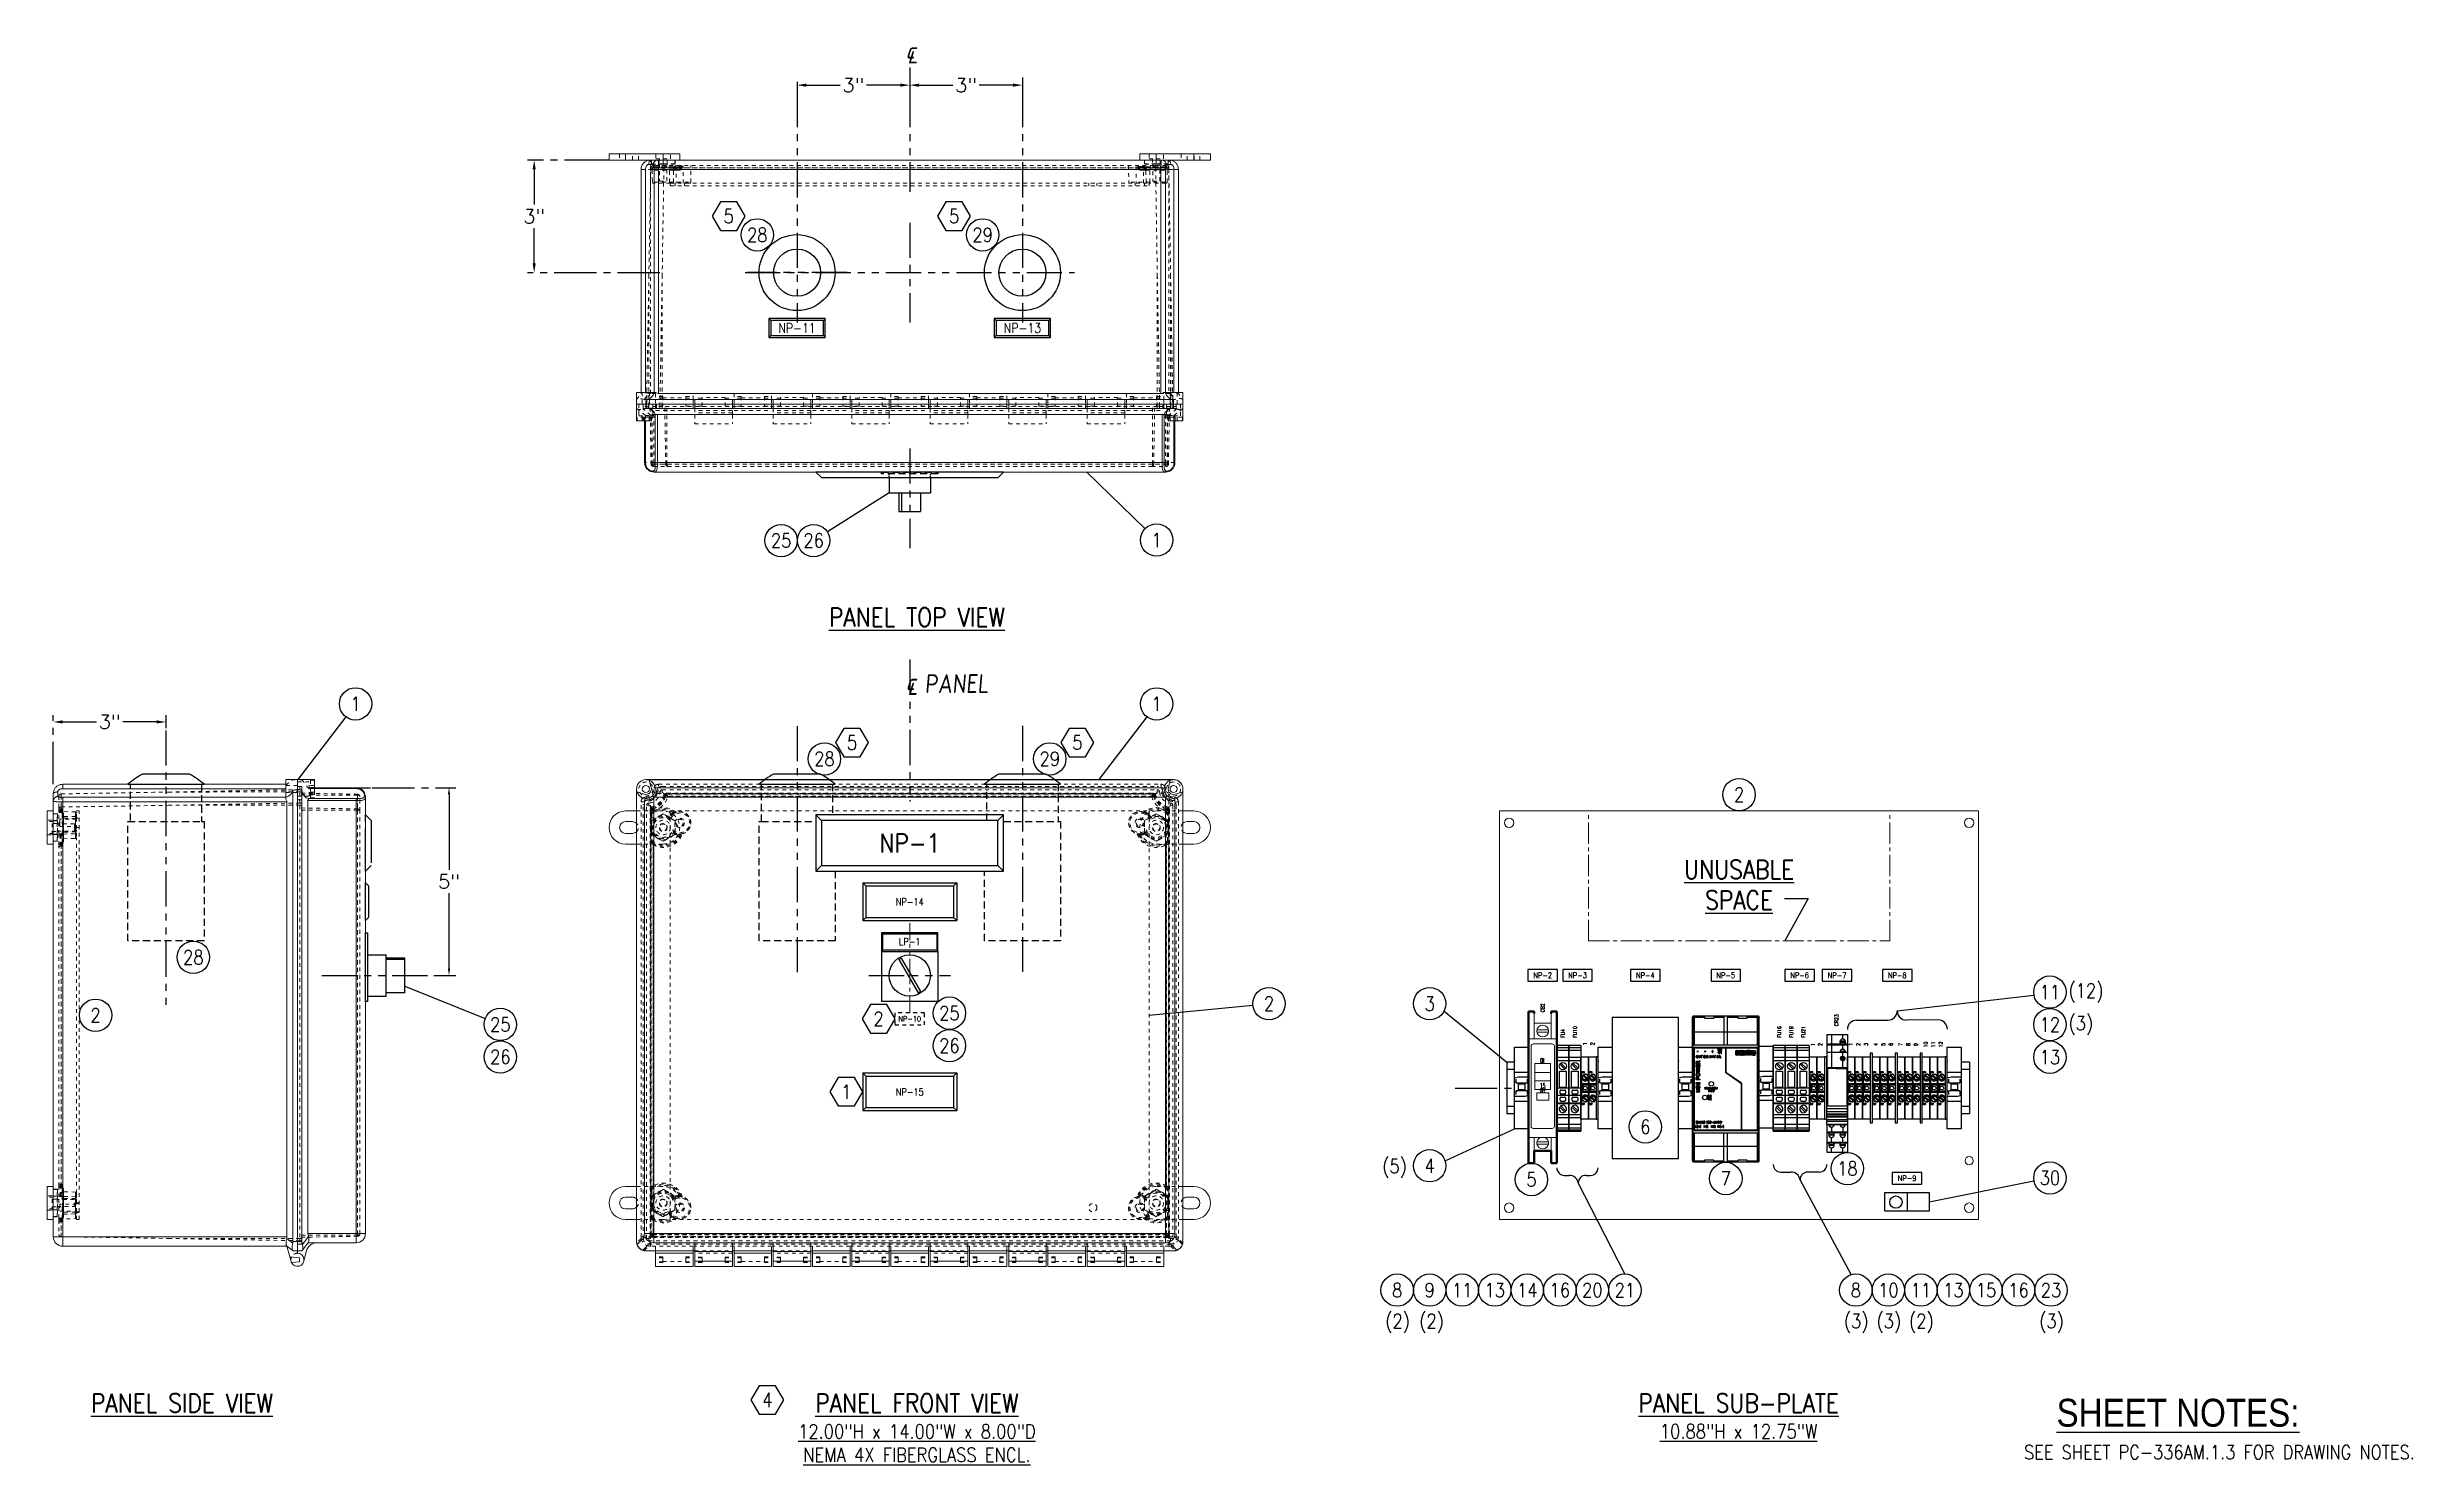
# Model space of a CAD drawing. Header units: inches. Extents: x -1 to 303, y -2 to 61.
# Drawn here: x -0.6 to 62.3, y 20.8 to 58.6 of the extents above; entities that cross this region are included whole.
import ezdxf
from ezdxf.enums import TextEntityAlignment as Align

# ---------------------------------------------------------------- set-up
doc = ezdxf.new("R2010")
doc.units = ezdxf.units.IN
doc.header["$LTSCALE"] = 0.75
doc.header["$MEASUREMENT"] = 0
for name, pattern in [('CENTER', [3.040326, 1.900204, -0.380041, 0.380041, -0.380041]), ('CENTER2', [1.125, 0.75, -0.125, 0.125, -0.125]), ('DOT', [0.25, 0, -0.25]), ('HIDDEN', [0.1875, 0.125, -0.0625]), ('HIDDEN2', [0.1875, 0.125, -0.0625]), ('PHANTOM2', [1.25, 0.625, -0.125, 0.125, -0.125, 0.125, -0.125])]:
    doc.linetypes.add(name, pattern=pattern)
doc.layers.get('DEFPOINTS').update_dxf_attribs({"color": 254})
for name, color, linetype in [('1', 7, 'Continuous'), ('ASSEMBLY', 2, 'Continuous'), ('BODY', 3, 'Continuous'), ('BOM_LAYER', 151, 'Continuous'), ('BOM_LAYER @ 4', 151, 'Continuous'), ('E-POWR-IDEN', 11, 'Continuous'), ('FRONT_DOOR', 1, 'Continuous'), ('PANEL', 150, 'Continuous'), ('PCAT', 51, 'Continuous'), ('PITEM', 20, 'Continuous'), ('PSYMS', 7, 'Continuous'), ('SYMBOL', 4, 'Continuous'), ('TEXT1', 3, 'Continuous'), ('WIRENO', 71, 'Continuous')]:
    doc.layers.add(name, color=color, linetype=linetype)
for name, color, linetype, lineweight in [('CONTINUOUS1', 7, 'Continuous', 20), ('CONTINUOUS2', 254, 'Continuous', 40), ('DIM', 2, 'Continuous', 20), ('G-Anno-Sheet-Note @ 4', 151, 'Continuous', 25), ('G-Anno-Std-Note @ 4', 151, 'Continuous', 25), ('REV2', 1, 'Continuous', 5), ('TERM_24VDC', 5, 'Continuous', 5)]:
    doc.layers.add(name, color=color, linetype=linetype, lineweight=lineweight)
doc.styles.add('Note', font='romans.shx', dxfattribs={"width": 0.75})
doc.styles.add('ROMANS', font='romans.shx', dxfattribs={"width": 0.85})
doc.styles.add('SIMPLEX', font='SIMPLEX.shx')
doc.styles.add('WD', font='romans.shx')
doc.dimstyles.get("Standard").update_dxf_attribs({"dimtxt": 0.18, "dimasz": 0.18, "dimexe": 0.18, "dimexo": 0.0625, "dimgap": 0.09, "dimtad": 0, "dimtih": 1, "dimtoh": 1, "dimdec": 6, "dimzin": 0, "dimdsep": 46, "dimlunit": 4, "dimtxsty": 'WD', "dimcen": 0.09, "dimadec": 0, "dimazin": 0, "dimtfac": 1, "dimtdec": 6, "dimtofl": 0, "dimtmove": 0, "dimatfit": 3, "dimfxl": 1, "dimtolj": 1, "dimtzin": 0, "dimarcsym": 0})

msp = doc.modelspace()

# ---------------------------------------------------------------- texts
at = {"color": 51, "linetype": 'CENTER2', "char_height": 0.5, "width": 2.686767191, "attachment_point": 1, "style": 'ROMANS'}
for s, insert in [('{\\fISOCPEUR|b0|i1|c0|p34;\\Q5;℄}', (22.1872579, 58.7201807)), ('{\\fISOCPEUR|b0|i1|c0|p34;\\Q5;℄ \\fISOCPEUR|b0|i0|c0|p34;PANEL}', (22.1872579, 41.9024233))]:
    msp.add_mtext(s, dxfattribs=dict(at, insert=insert))
at = {"layer": 'BOM_LAYER', "char_height": 0.5, "width": 30.538043819, "attachment_point": 8, "style": 'ROMANS'}
for s, insert in [('{\\LUNUSABLE}', (44.4116325, 36.4517353)), ('{\\LSPACE}', (44.4116325, 35.6353714))]:
    msp.add_mtext(s, dxfattribs=dict(at, insert=insert))
at = {"layer": 'BOM_LAYER @ 4', "style": 'ROMANS', "width": 0.85}
for s, p in [('(12)', (53.1809676, 33.4752285)), ('(3)', (53.1809676, 32.6090002))]:
    msp.add_text(s, height=0.375, dxfattribs=at).set_placement(p, align=Align.MIDDLE_LEFT)
msp.add_text('(5)', height=0.375, dxfattribs=at).set_placement((35.5670461, 28.989318), align=Align.TOP_RIGHT)
for s, p in [('(2)', (35.3183809, 24.863632)), ('(2)', (36.223008, 24.863632)), ('(3)', (47.5305008, 24.863632)), ('(3)', (48.3967291, 24.863632)), ('(2)', (49.2629575, 24.863632)), ('(3)', (52.7278709, 24.863632))]:
    msp.add_text(s, height=0.375, dxfattribs=at).set_placement(p, align=Align.TOP_CENTER)
at = {"layer": 'E-POWR-IDEN', "color": 22, "style": 'ROMANS', "width": 0.85}
msp.add_text('LP-1', height=0.1875, dxfattribs=at).set_placement((22.3308798, 34.7800586), align=Align.MIDDLE_CENTER)
at = {"layer": 'E-POWR-IDEN', "width": 30.538043819, "attachment_point": 8, "style": 'ROMANS'}
for s, insert, char_height in [('{\\LPANEL TOP VIEW}', (22.5201219, 43.1718823), 0.5), ('{\\LPANEL SIDE VIEW}', (2.9530336, 22.2416465), 0.5), ('{\\LPANEL FRONT VIEW}', (22.5201219, 22.2416465), 0.5), ('{\\LPANEL SUB-PLATE}', (44.3978371, 22.2416465), 0.5), ('{\\L12.00"H x 14.00"W x 8.00"D\\PNEMA 4X FIBERGLASS ENCL.}', (22.5201219, 20.924763), 0.375), ('{\\L10.88"H x 12.75"W}', (44.3978371, 21.5505754), 0.375)]:
    msp.add_mtext(s, dxfattribs=dict(at, insert=insert, char_height=char_height))
at = {"layer": 'G-Anno-Sheet-Note @ 4', "insert": (52.0001162, 22.6051171), "char_height": 0.37125, "width": 20.036833927, "attachment_point": 1, "style": 'ROMANS'}
msp.add_mtext('\\A1;{\\fArial|b0|i0|c0|p34;\\H2x;\\W1;   \\W0.85;\\LSHEET NOTES:\\H0.5x;\\P\\pi-1.485,l1.485,t1.485;}SEE SHEET PC-336AM.1.3 FOR DRAWING NOTES.{\\H2x; }', dxfattribs=at)

# ---------------------------------------------------------------- blocks, each defined once
blk = doc.blocks.new('UK 3 N')
at = {"layer": '1', "color": 7}
for p, q in [((0, 0.436), (0.086, 0.436)), ((0.022, 0.137), (0, 0.137)), ((0.022, -0.436), (0.022, 0.436)), ((0.086, 0.405), (0.022, 0.405)), ((0.202, 0.112), (0.022, 0.112)), ((0.033, 0.057), (0.033, -0.057)), ((0.04, 0.262), (0.04, 0.292)), ((0.159, 0.231), (0.057, 0.333)), ((0.077, 0.353), (0.179, 0.251)), ((0.086, 0.436), (0.086, 0.405)), ((0.117, 0.085), (0.202, 0.085)), ((0.192, 0.244), (0.192, 0.309)), ((0, -0.137), (0.022, -0.137)), ((0, -0.436), (0.086, -0.436)), ((0.022, -0.112), (0.202, -0.112)), ((0.022, -0.405), (0.086, -0.405)), ((0.04, -0.292), (0.04, -0.262)), ((0.159, -0.353), (0.057, -0.251)), ((0.077, -0.231), (0.179, -0.333)), ((0.086, -0.405), (0.086, -0.436)), ((0.202, -0.085), (0.117, -0.085)), ((0.192, -0.309), (0.192, -0.244))]:
    blk.add_line(p, q, dxfattribs=at)
blk.add_lwpolyline([(0, -0.833), (0, 0.833), (0.202, 0.833), (0.202, -0.833)], close=True, dxfattribs=at)
for centre, radius in [((0.118, 0.292), 0.0745), ((0.117, 0), 0.049), ((0.118, -0.292), 0.0745)]:
    blk.add_circle(centre, radius, dxfattribs=at)
for centre, radius, start, end in [((0.116, 0.039), 0.0843, 120.63115, 167.6192), ((0.117, 0), 0.0852, 90, 167.69084), ((0.117, 0.292), 0.0769, 12.96117, 347.03883), ((0.117, 0.262), 0.0769, 180, 347.03883), ((0.117, 0), 0.0852, 192.30916, 270), ((0.116, -0.039), 0.0843, 192.3808, 239.36885), ((0.117, -0.262), 0.0769, 12.96117, 180), ((0.117, -0.292), 0.0769, 12.96117, 347.03883)]:
    blk.add_arc(centre, radius, start, end, dxfattribs=at)
at = {"layer": '1', "color": 7, "linetype": 'DOT'}
blk.add_point((0, 0.686), dxfattribs=at)
blk = doc.blocks.new('WD_WNH')
at = {"linetype": 'Continuous', "style": 'WD', "width": 0.8}
blk.add_attdef('WIRENO', text='', height=0.1, dxfattribs=at).set_placement((0, 0.062), align=Align.CENTER)
at = {"style": 'WD', "flags": 1}
for tag, p in [('W01USER', (0, 0.078)), ('W02USER', (0, 0.07)), ('W03USER', (0, 0.062)), ('W04USER', (0, 0.055)), ('W05USER', (0, 0.047)), ('W06USER', (0, 0.039)), ('W07USER', (0, 0.031)), ('W08USER', (0, 0.023)), ('W09USER', (0, 0.016)), ('W10USER', (0, 0.008))]:
    blk.add_attdef(tag, text='', height=0.005, dxfattribs=at).set_placement(p, align=Align.CENTER)
blk = doc.blocks.new('UK END_STOP')
at = {"layer": '1', "color": 7}
for p, q in [((0, 1.091), (0.373, 1.091)), ((0, -1.091), (0, 1.091)), ((0.373, 1.091), (0.373, -1.091)), ((0.373, 0.418), (0, 0.418)), ((0.104, 0.29), (0, 0.263)), ((0.039, 0.155), (0, 0.155)), ((0.039, 0.139), (0.039, 0.235)), ((0.039, 0.139), (0.334, 0.139)), ((0.373, 0.29), (0.104, 0.29)), ((0.104, 0.114), (0.269, 0.114)), ((0.104, -0.051), (0.104, 0.114)), ((0.269, 0.114), (0.269, -0.051)), ((0.334, 0.235), (0.334, 0.139)), ((0.334, 0.155), (0.373, 0.155)), ((0.039, -0.092), (0, -0.092)), ((0.269, -0.228), (0, -0.228)), ((0.373, -0.355), (0, -0.355)), ((0.334, -0.076), (0.039, -0.076)), ((0.039, -0.173), (0.039, -0.076)), ((0.269, -0.051), (0.104, -0.051)), ((0.373, -0.2), (0.269, -0.228)), ((0.334, -0.076), (0.334, -0.173)), ((0.334, -0.092), (0.373, -0.092)), ((0.373, -1.091), (0, -1.091))]:
    blk.add_line(p, q, dxfattribs=at)
at = {"layer": '1', "color": 7, "linetype": 'DOT'}
blk.add_point((0, 0.714), dxfattribs=at)
blk = doc.blocks.new('c3046485')
at = {"color": 7, "linetype": 'Continuous'}
for p, q in [((8.1, 16.3), (0, 16.3)), ((0, 15.1), (8.1, 15.1)), ((8.1, 12.9), (0, 12.9)), ((8.1, 8.3), (0, 8.3)), ((0, 6.3), (8.1, 6.3)), ((1.9, -1.1), (6.3, -1.1)), ((1.9, -11.9), (1.9, -1.1)), ((2.2, -15.9), (2.2, -14.3)), ((2.7, -13.8), (5.5, -13.8)), ((6, -14.3), (6, -15.9)), ((8.1, -22.6), (0, -22.6)), ((8.1, -23.1), (0, -23.1)), ((8.1, -30.5), (0, -30.5)), ((2.2, -20.7), (2.2, -19.1)), ((2.7, -16.4), (5.5, -16.4)), ((2.7, -18.6), (5.5, -18.6)), ((2.7, -21.2), (5.5, -21.2)), ((6, -19.1), (6, -20.7)), ((8.1, -37.1), (0, -37.1)), ((0, -40.8), (8.1, -40.8)), ((0, -41.5), (8.1, -41.5))]:
    blk.add_line(p, q, dxfattribs=at)
blk.add_circle((4.1, 2.4), 2.53, dxfattribs=at)
for centre, start, end in [((2.7, -14.3), 90, 180), ((2.7, -15.9), 180, 270), ((5.5, -14.3), 360, 90), ((5.5, -15.9), 270, 360), ((2.7, -19.1), 90, 180), ((2.7, -20.7), 180, 270), ((5.5, -19.1), 360, 90), ((5.5, -20.7), 270, 360)]:
    blk.add_arc(centre, 0.5, start, end, dxfattribs=at)
at = {"layer": '1', "color": 7, "linetype": 'Continuous'}
for p, q in [((0, -32.6), (0, 16.3)), ((8.1, 16.3), (8.1, -32.6)), ((2, 3.8), (5.4, 0.3)), ((6.2, 1.1), (2.7, 4.5)), ((8.1, -12.4), (0, -12.4)), ((1.9, -11.9), (6.3, -11.9)), ((6.3, -1.1), (6.3, -11.9)), ((8.1, -17.5), (0, -17.5)), ((2, -25.3), (5.4, -28.7)), ((6.2, -28), (2.7, -24.5)), ((8.1, -32.6), (0, -32.6)), ((0, -39.4), (0, -32.6)), ((0, -39.4), (8.1, -39.4)), ((0, -41.5), (0, -39.4)), ((8.1, -32.6), (8.1, -39.4)), ((8.1, -39.4), (8.1, -41.5))]:
    blk.add_line(p, q, dxfattribs=at)
for start, end in [(147.7076, 302.2924), (122.2924, 147.7076), (327.7076, 122.2924), (302.2924, 327.7076)]:
    blk.add_arc((4.1, -26.6), 2.5, start, end, dxfattribs=at)
at = {"layer": '1', "color": 7}
blk.add_point((0, 0), dxfattribs=at)
blk = doc.blocks.new('QOU110')
at = {"layer": 'CONTINUOUS1', "extrusion": (0, 1, 0)}
for p, q in [((0, -2.0225), (0, 2.0225)), ((0.15, 2.0225), (0, 2.0225)), ((0.15, 1.2875), (0.15, 2.0225)), ((0.75, 2.0225), (0.6, 2.0225)), ((0.6, 1.2875), (0.6, 2.0225)), ((0.75, -2.0225), (0.75, 2.0225)), ((0.75, 1.2875), (0, 1.2875)), ((0.6, 1.7075), (0.15, 1.7075)), ((0.528088, 1.5275), (0.221912, 1.5275)), ((0.528088, 1.4675), (0.221912, 1.4675)), ((0.065, -1.0375), (0.065, 1.0935)), ((0.625, 1.1535), (0.125, 1.1535)), ((0.585, 0.6335), (0.165, 0.6335)), ((0.165, -0.0565), (0.165, 0.6335)), ((0.585, -0.0565), (0.585, 0.6335)), ((0.685, -1.0375), (0.685, 1.0935)), ((0.585, 0.3935), (0.165, 0.3935)), ((0.585, 0.1735), (0.165, 0.1735)), ((0.585, -0.0565), (0.165, -0.0565)), ((0.535, -0.1465), (0.215, -0.1465)), ((0.215, -0.3465), (0.215, -0.1465)), ((0.535, -0.3465), (0.215, -0.3465)), ((0.535, -0.3465), (0.535, -0.1465)), ((0.625, -1.0975), (0.125, -1.0975)), ((0.75, -1.3375), (0, -1.3375)), ((0.15, -2.0225), (0.15, -1.3375)), ((0.6, -1.6925), (0.15, -1.6925)), ((0.528088, -1.4525), (0.221912, -1.4525)), ((0.528088, -1.5125), (0.221912, -1.5125)), ((0.6, -2.0225), (0.6, -1.3375)), ((0.15, -2.0225), (0, -2.0225)), ((0.75, -2.0225), (0.6, -2.0225))]:
    blk.add_line(p, q, dxfattribs=at)
at = {"layer": 'CONTINUOUS1'}
for centre, radius, start, end in [((0.375, 1.4975), 0.156, 111.6448849, 111.28779092), ((0.125, 1.0935), 0.06, 90, 180), ((0.625, 1.0935), 0.06, 0, 90), ((0.125, -1.0375), 0.06, 180, 270), ((0.625, -1.0375), 0.06, 270, 0), ((0.375, -1.4825), 0.156, 111.6448849, 68.3551151)]:
    blk.add_arc(centre, radius, start, end, dxfattribs=at)
at = {"layer": 'CONTINUOUS2', "extrusion": (0, 1, 0)}
for p, q in [((0.15, 2.0225), (0, 2.0225)), ((0, -2.0225), (0, 2.0225)), ((0.15, 1.9625), (0.15, 2.0225)), ((0.16, 1.9625), (0.15, 1.9625)), ((0.6, 1.9625), (0.6, 2.0225)), ((0.75, 2.0225), (0.6, 2.0225)), ((0.75, -2.0225), (0.75, 2.0225)), ((0.6, -1.6925), (0.15, -1.6925)), ((0.15, -2.0225), (0.15, -1.6925)), ((0.6, -2.0225), (0.6, -1.6925)), ((0.15, -2.0225), (0, -2.0225)), ((0.75, -2.0225), (0.6, -2.0225))]:
    blk.add_line(p, q, dxfattribs=at)
at = {"layer": 'CONTINUOUS1', "style": 'SIMPLEX', "width": 0.475472}
blk.add_text('OFF', height=0.125, dxfattribs=at).set_placement((0.302916, -0.144056), (0.452916, -0.144056), align=Align.FIT)
at = {"layer": 'TEXT1', "style": 'SIMPLEX'}
for s, width, p, p2 in [('ON', 0.466667, (0.31299, 0.652514), (0.41299, 0.652514)), ('15', 0.84, (0.298272, -0.017624), (0.448272, -0.017624))]:
    blk.add_text(s, height=0.125, dxfattribs=dict(at, width=width)).set_placement(p, p2, align=Align.FIT)
blk = doc.blocks.new('ADHESIVENAMEPLATE')
blk.add_lwpolyline([(40.804, 6.264), (40.017, 6.264), (40.017, 6.579), (40.804, 6.579)], close=True)
at = {"layer": 'PITEM', "style": 'ROMANS', "width": 0.85}
blk.add_attdef('NP_NO', text='', height=0.145, dxfattribs=at).set_placement((40.41, 6.422), align=Align.MIDDLE)
blk = doc.blocks.new('PS_24vdc_3A-2938730')
for p, q in [((0.1, 0.864), (0.101, 0.869)), ((0.101, 0.869), (0.1, 0.864)), ((0.1, 0.859), (0.1, 0.864)), ((0.1, 0.864), (0.1, 0.859)), ((0.101, 0.854), (0.1, 0.859)), ((0.1, 0.859), (0.101, 0.854)), ((0.1, 0.717), (0.101, 0.727)), ((0.1, 0.717), (0.101, 0.727)), ((0.1, 0.673), (0.1, 0.717)), ((0.1, 0.673), (0.1, 0.717)), ((0.201, 0.673), (0.1, 0.673)), ((0.201, 0.673), (0.1, 0.673)), ((0.1, 0.656), (0.116, 0.656)), ((0.1, 0.584), (0.1, 0.656)), ((0.101, 0.869), (0.103, 0.876)), ((0.103, 0.876), (0.101, 0.869)), ((0.103, 0.847), (0.101, 0.854)), ((0.101, 0.854), (0.103, 0.847)), ((0.101, 0.727), (0.105, 0.735)), ((0.101, 0.727), (0.105, 0.735)), ((0.103, 0.876), (0.106, 0.88)), ((0.106, 0.88), (0.103, 0.876)), ((0.106, 0.843), (0.103, 0.847)), ((0.103, 0.847), (0.106, 0.843)), ((0.105, 0.735), (0.11, 0.74)), ((0.105, 0.735), (0.11, 0.74)), ((0.106, 0.88), (0.109, 0.884)), ((0.109, 0.884), (0.106, 0.88)), ((0.109, 0.839), (0.106, 0.843)), ((0.106, 0.843), (0.109, 0.839)), ((0.109, 0.869), (0.108, 0.864)), ((0.109, 0.869), (0.108, 0.864)), ((0.108, 0.864), (0.108, 0.859)), ((0.108, 0.864), (0.108, 0.859)), ((0.108, 0.859), (0.109, 0.854)), ((0.108, 0.859), (0.109, 0.854)), ((0.109, 0.884), (0.114, 0.888)), ((0.114, 0.888), (0.109, 0.884)), ((0.111, 0.874), (0.109, 0.869)), ((0.111, 0.874), (0.109, 0.869)), ((0.109, 0.854), (0.111, 0.85)), ((0.109, 0.854), (0.111, 0.85)), ((0.114, 0.836), (0.109, 0.839)), ((0.109, 0.839), (0.114, 0.836)), ((0.11, 0.74), (0.118, 0.745)), ((0.11, 0.74), (0.118, 0.745)), ((0.113, 0.877), (0.111, 0.874)), ((0.113, 0.877), (0.111, 0.874)), ((0.111, 0.85), (0.113, 0.846)), ((0.111, 0.85), (0.113, 0.846)), ((0.115, 0.879), (0.113, 0.877)), ((0.115, 0.879), (0.113, 0.877)), ((0.113, 0.846), (0.115, 0.844)), ((0.113, 0.846), (0.115, 0.844)), ((0.114, 1.003), (0.114, 0.996)), ((0.164, 1.003), (0.114, 1.003)), ((0.114, 0.996), (0.164, 0.996)), ((0.114, 0.888), (0.117, 0.889)), ((0.117, 0.889), (0.114, 0.888)), ((0.117, 0.834), (0.114, 0.836)), ((0.114, 0.836), (0.117, 0.834)), ((0.117, 0.881), (0.115, 0.879)), ((0.117, 0.881), (0.115, 0.879)), ((0.115, 0.844), (0.117, 0.842)), ((0.115, 0.844), (0.117, 0.842)), ((0.117, 0.72), (0.116, 0.713)), ((0.117, 0.72), (0.116, 0.713)), ((0.116, 0.713), (0.116, 0.69)), ((0.116, 0.713), (0.116, 0.69)), ((0.116, 0.69), (0.146, 0.69)), ((0.116, 0.69), (0.146, 0.69)), ((0.116, 0.656), (0.116, 0.601)), ((0.117, 0.889), (0.122, 0.891)), ((0.122, 0.891), (0.117, 0.889)), ((0.122, 0.882), (0.117, 0.881)), ((0.122, 0.882), (0.117, 0.881)), ((0.117, 0.842), (0.122, 0.841)), ((0.117, 0.842), (0.122, 0.841)), ((0.122, 0.833), (0.117, 0.834)), ((0.117, 0.834), (0.122, 0.833)), ((0.119, 0.725), (0.117, 0.72)), ((0.119, 0.725), (0.117, 0.72)), ((0.118, 0.745), (0.127, 0.746)), ((0.118, 0.745), (0.127, 0.746)), ((0.122, 0.728), (0.119, 0.725)), ((0.122, 0.728), (0.119, 0.725)), ((0.122, 0.891), (0.126, 0.891)), ((0.126, 0.891), (0.122, 0.891)), ((0.126, 0.883), (0.122, 0.882)), ((0.126, 0.883), (0.122, 0.882)), ((0.122, 0.841), (0.126, 0.84)), ((0.122, 0.841), (0.126, 0.84)), ((0.126, 0.832), (0.122, 0.833)), ((0.122, 0.833), (0.126, 0.832)), ((0.128, 0.73), (0.122, 0.728)), ((0.128, 0.73), (0.122, 0.728)), ((0.126, 0.891), (0.131, 0.891)), ((0.131, 0.891), (0.126, 0.891)), ((0.131, 0.883), (0.126, 0.883)), ((0.131, 0.883), (0.126, 0.883)), ((0.126, 0.84), (0.131, 0.84)), ((0.126, 0.84), (0.131, 0.84)), ((0.131, 0.832), (0.126, 0.832)), ((0.126, 0.832), (0.131, 0.832)), ((0.127, 0.746), (0.135, 0.746)), ((0.127, 0.746), (0.135, 0.746)), ((0.134, 0.73), (0.128, 0.73)), ((0.134, 0.73), (0.128, 0.73)), ((0.131, 0.891), (0.135, 0.891)), ((0.135, 0.891), (0.131, 0.891)), ((0.135, 0.882), (0.131, 0.883)), ((0.135, 0.882), (0.131, 0.883)), ((0.131, 0.84), (0.135, 0.841)), ((0.131, 0.84), (0.135, 0.841)), ((0.135, 0.833), (0.131, 0.832)), ((0.131, 0.832), (0.135, 0.833)), ((0.139, 0.728), (0.134, 0.73)), ((0.139, 0.728), (0.134, 0.73)), ((0.135, 0.891), (0.141, 0.889)), ((0.141, 0.889), (0.135, 0.891)), ((0.14, 0.881), (0.135, 0.882)), ((0.14, 0.881), (0.135, 0.882)), ((0.135, 0.841), (0.14, 0.842)), ((0.135, 0.841), (0.14, 0.842)), ((0.141, 0.834), (0.135, 0.833)), ((0.135, 0.833), (0.141, 0.834)), ((0.135, 0.746), (0.144, 0.745)), ((0.135, 0.746), (0.144, 0.745)), ((0.142, 0.725), (0.139, 0.728)), ((0.142, 0.725), (0.139, 0.728)), ((0.142, 0.879), (0.14, 0.881)), ((0.142, 0.879), (0.14, 0.881)), ((0.14, 0.842), (0.142, 0.844)), ((0.14, 0.842), (0.142, 0.844)), ((0.141, 0.889), (0.144, 0.888)), ((0.144, 0.888), (0.141, 0.889)), ((0.144, 0.836), (0.141, 0.834)), ((0.141, 0.834), (0.144, 0.836)), ((0.141, 0.652), (0.157, 0.652)), ((0.141, 0.601), (0.141, 0.652)), ((0.144, 0.877), (0.142, 0.879)), ((0.144, 0.877), (0.142, 0.879)), ((0.142, 0.844), (0.144, 0.846)), ((0.142, 0.844), (0.144, 0.846)), ((0.145, 0.72), (0.142, 0.725)), ((0.145, 0.72), (0.142, 0.725)), ((0.144, 0.888), (0.148, 0.885)), ((0.148, 0.885), (0.144, 0.888)), ((0.147, 0.874), (0.144, 0.877)), ((0.147, 0.874), (0.144, 0.877)), ((0.144, 0.846), (0.147, 0.85)), ((0.144, 0.846), (0.147, 0.85)), ((0.148, 0.839), (0.144, 0.836)), ((0.144, 0.836), (0.148, 0.839)), ((0.144, 0.745), (0.152, 0.74)), ((0.144, 0.745), (0.152, 0.74)), ((0.146, 0.713), (0.145, 0.72)), ((0.146, 0.713), (0.145, 0.72)), ((0.146, 0.69), (0.146, 0.713)), ((0.146, 0.69), (0.146, 0.713)), ((0.148, 0.869), (0.147, 0.874)), ((0.148, 0.869), (0.147, 0.874)), ((0.147, 0.85), (0.148, 0.854)), ((0.147, 0.85), (0.148, 0.854)), ((0.148, 0.885), (0.151, 0.881)), ((0.151, 0.881), (0.148, 0.885)), ((0.149, 0.864), (0.148, 0.869)), ((0.149, 0.864), (0.148, 0.869)), ((0.148, 0.854), (0.149, 0.859)), ((0.148, 0.854), (0.149, 0.859)), ((0.151, 0.843), (0.148, 0.839)), ((0.148, 0.839), (0.151, 0.843)), ((0.149, 0.859), (0.149, 0.864)), ((0.149, 0.859), (0.149, 0.864)), ((0.151, 0.881), (0.154, 0.876)), ((0.154, 0.876), (0.151, 0.881)), ((0.154, 0.847), (0.151, 0.843)), ((0.151, 0.843), (0.154, 0.847)), ((0.152, 0.74), (0.154, 0.736)), ((0.152, 0.74), (0.154, 0.736)), ((0.154, 0.876), (0.156, 0.869)), ((0.156, 0.869), (0.154, 0.876)), ((0.156, 0.854), (0.154, 0.847)), ((0.154, 0.847), (0.156, 0.854)), ((0.154, 0.736), (0.156, 0.74)), ((0.154, 0.736), (0.156, 0.74)), ((0.156, 0.869), (0.157, 0.864)), ((0.157, 0.864), (0.156, 0.869)), ((0.157, 0.859), (0.156, 0.854)), ((0.156, 0.854), (0.157, 0.859)), ((0.156, 0.74), (0.164, 0.745)), ((0.156, 0.74), (0.164, 0.745)), ((0.157, 0.864), (0.157, 0.859)), ((0.157, 0.859), (0.157, 0.864)), ((0.157, 0.652), (0.157, 0.601)), ((0.163, 0.718), (0.162, 0.711)), ((0.163, 0.718), (0.162, 0.711)), ((0.162, 0.711), (0.162, 0.69)), ((0.162, 0.711), (0.162, 0.69)), ((0.162, 0.69), (0.201, 0.69)), ((0.162, 0.69), (0.201, 0.69)), ((0.165, 0.723), (0.163, 0.718)), ((0.165, 0.723), (0.163, 0.718)), ((0.164, 0.996), (0.164, 1.003)), ((0.164, 0.745), (0.173, 0.746)), ((0.164, 0.745), (0.173, 0.746)), ((0.168, 0.726), (0.165, 0.723)), ((0.168, 0.726), (0.165, 0.723)), ((0.174, 0.728), (0.168, 0.726)), ((0.174, 0.728), (0.168, 0.726)), ((0.169, 0.891), (0.177, 0.891)), ((0.169, 0.855), (0.169, 0.891)), ((0.17, 0.85), (0.169, 0.855)), ((0.171, 0.844), (0.17, 0.85)), ((0.174, 0.839), (0.171, 0.844)), ((0.173, 0.746), (0.18, 0.746)), ((0.173, 0.746), (0.18, 0.746)), ((0.18, 0.835), (0.174, 0.839)), ((0.181, 0.728), (0.174, 0.728)), ((0.181, 0.728), (0.174, 0.728)), ((0.177, 0.891), (0.177, 0.854)), ((0.177, 0.854), (0.178, 0.849)), ((0.178, 0.849), (0.18, 0.845)), ((0.18, 0.845), (0.182, 0.842)), ((0.184, 0.833), (0.18, 0.835)), ((0.18, 0.746), (0.188, 0.748)), ((0.18, 0.746), (0.188, 0.748)), ((0.19, 0.729), (0.181, 0.728)), ((0.19, 0.729), (0.181, 0.728)), ((0.182, 0.842), (0.185, 0.84)), ((0.189, 0.832), (0.184, 0.833)), ((0.184, 0.658), (0.201, 0.658)), ((0.184, 0.601), (0.184, 0.658)), ((0.185, 0.84), (0.189, 0.839)), ((0.188, 0.748), (0.201, 0.752)), ((0.188, 0.748), (0.201, 0.752)), ((0.189, 0.839), (0.196, 0.839)), ((0.195, 0.832), (0.189, 0.832)), ((0.201, 0.732), (0.19, 0.729)), ((0.201, 0.732), (0.19, 0.729)), ((0.2, 0.833), (0.195, 0.832)), ((0.196, 0.839), (0.2, 0.84)), ((0.2, 0.84), (0.203, 0.842)), ((0.205, 0.835), (0.2, 0.833)), ((0.201, 0.752), (0.201, 0.732)), ((0.201, 0.752), (0.201, 0.732)), ((0.201, 0.69), (0.201, 0.673)), ((0.201, 0.69), (0.201, 0.673)), ((0.201, 0.658), (0.201, 0.584)), ((0.203, 0.842), (0.205, 0.845)), ((0.205, 0.845), (0.207, 0.849)), ((0.21, 0.839), (0.205, 0.835)), ((0.207, 0.891), (0.215, 0.891)), ((0.207, 0.854), (0.207, 0.891)), ((0.207, 0.849), (0.207, 0.854)), ((0.213, 0.844), (0.21, 0.839)), ((0.215, 0.85), (0.213, 0.844)), ((0.215, 0.891), (0.215, 0.855)), ((0.215, 0.855), (0.215, 0.85)), ((0.227, 0.891), (0.227, 0.884)), ((0.273, 0.891), (0.227, 0.891)), ((0.227, 0.884), (0.246, 0.884)), ((0.246, 0.884), (0.246, 0.832)), ((0.246, 0.832), (0.254, 0.832)), ((0.254, 0.884), (0.273, 0.884)), ((0.254, 0.832), (0.254, 0.884)), ((0.273, 0.884), (0.273, 0.891)), ((0.309, 0.891), (0.331, 0.891)), ((0.309, 0.832), (0.309, 0.891)), ((0.331, 0.891), (0.309, 0.891)), ((0.309, 0.891), (0.309, 0.832)), ((0.331, 0.832), (0.309, 0.832)), ((0.309, 0.832), (0.331, 0.832)), ((0.313, 1.003), (0.313, 0.996)), ((0.364, 1.003), (0.313, 1.003)), ((0.313, 0.996), (0.364, 0.996)), ((0.331, 0.883), (0.317, 0.883)), ((0.317, 0.883), (0.317, 0.84)), ((0.331, 0.883), (0.317, 0.883)), ((0.317, 0.883), (0.317, 0.84)), ((0.317, 0.84), (0.331, 0.84)), ((0.317, 0.84), (0.331, 0.84)), ((0.331, 0.891), (0.336, 0.891)), ((0.336, 0.891), (0.331, 0.891)), ((0.336, 0.882), (0.331, 0.883)), ((0.336, 0.882), (0.331, 0.883)), ((0.331, 0.84), (0.336, 0.841)), ((0.331, 0.84), (0.336, 0.841)), ((0.336, 0.833), (0.331, 0.832)), ((0.331, 0.832), (0.336, 0.833)), ((0.336, 0.891), (0.341, 0.889)), ((0.341, 0.889), (0.336, 0.891)), ((0.34, 0.881), (0.336, 0.882)), ((0.34, 0.881), (0.336, 0.882)), ((0.336, 0.841), (0.34, 0.842)), ((0.336, 0.841), (0.34, 0.842)), ((0.341, 0.834), (0.336, 0.833)), ((0.336, 0.833), (0.341, 0.834)), ((0.342, 0.879), (0.34, 0.881)), ((0.342, 0.879), (0.34, 0.881)), ((0.34, 0.842), (0.342, 0.844)), ((0.34, 0.842), (0.342, 0.844)), ((0.341, 0.889), (0.344, 0.888)), ((0.344, 0.888), (0.341, 0.889)), ((0.344, 0.836), (0.341, 0.834)), ((0.341, 0.834), (0.344, 0.836)), ((0.344, 0.877), (0.342, 0.879)), ((0.344, 0.877), (0.342, 0.879)), ((0.342, 0.844), (0.344, 0.846)), ((0.342, 0.844), (0.344, 0.846)), ((0.344, 0.888), (0.348, 0.885)), ((0.348, 0.885), (0.344, 0.888)), ((0.347, 0.874), (0.344, 0.877)), ((0.347, 0.874), (0.344, 0.877)), ((0.344, 0.846), (0.347, 0.85)), ((0.344, 0.846), (0.347, 0.85)), ((0.348, 0.839), (0.344, 0.836)), ((0.344, 0.836), (0.348, 0.839)), ((0.348, 0.869), (0.347, 0.874)), ((0.348, 0.869), (0.347, 0.874)), ((0.347, 0.85), (0.348, 0.854)), ((0.347, 0.85), (0.348, 0.854)), ((0.348, 0.885), (0.351, 0.881)), ((0.351, 0.881), (0.348, 0.885)), ((0.349, 0.864), (0.348, 0.869)), ((0.349, 0.864), (0.348, 0.869)), ((0.348, 0.854), (0.349, 0.859)), ((0.348, 0.854), (0.349, 0.859)), ((0.351, 0.843), (0.348, 0.839)), ((0.348, 0.839), (0.351, 0.843)), ((0.349, 0.859), (0.349, 0.864)), ((0.349, 0.859), (0.349, 0.864)), ((0.351, 0.881), (0.354, 0.876)), ((0.354, 0.876), (0.351, 0.881)), ((0.354, 0.847), (0.351, 0.843)), ((0.351, 0.843), (0.354, 0.847)), ((0.354, 0.876), (0.356, 0.869)), ((0.356, 0.869), (0.354, 0.876)), ((0.356, 0.854), (0.354, 0.847)), ((0.354, 0.847), (0.356, 0.854)), ((0.356, 0.869), (0.357, 0.864)), ((0.357, 0.864), (0.356, 0.869)), ((0.357, 0.859), (0.356, 0.854)), ((0.356, 0.854), (0.357, 0.859)), ((0.357, 0.864), (0.357, 0.859)), ((0.357, 0.859), (0.357, 0.864)), ((0.364, 0.996), (0.364, 1.003)), ((0.37, 0.869), (0.369, 0.864)), ((0.369, 0.864), (0.369, 0.859)), ((0.369, 0.859), (0.37, 0.854)), ((0.372, 0.876), (0.37, 0.869)), ((0.37, 0.854), (0.372, 0.847)), ((0.375, 0.88), (0.372, 0.876)), ((0.372, 0.847), (0.375, 0.843)), ((0.378, 0.884), (0.375, 0.88)), ((0.375, 0.843), (0.378, 0.839)), ((0.377, 0.864), (0.378, 0.869)), ((0.377, 0.859), (0.377, 0.864)), ((0.378, 0.854), (0.377, 0.859)), ((0.383, 0.888), (0.378, 0.884)), ((0.378, 0.869), (0.38, 0.874)), ((0.38, 0.85), (0.378, 0.854)), ((0.378, 0.839), (0.383, 0.836)), ((0.38, 0.874), (0.382, 0.877)), ((0.382, 0.846), (0.38, 0.85)), ((0.382, 0.877), (0.384, 0.879)), ((0.384, 0.844), (0.382, 0.846)), ((0.386, 0.889), (0.383, 0.888)), ((0.383, 0.836), (0.386, 0.834)), ((0.384, 0.879), (0.386, 0.881)), ((0.386, 0.842), (0.384, 0.844)), ((0.391, 0.891), (0.386, 0.889)), ((0.386, 0.881), (0.391, 0.882)), ((0.391, 0.841), (0.386, 0.842)), ((0.386, 0.834), (0.391, 0.833)), ((0.395, 0.891), (0.391, 0.891)), ((0.391, 0.882), (0.395, 0.883)), ((0.395, 0.84), (0.391, 0.841)), ((0.391, 0.833), (0.395, 0.832)), ((0.4, 0.891), (0.395, 0.891)), ((0.395, 0.883), (0.4, 0.883)), ((0.4, 0.84), (0.395, 0.84)), ((0.395, 0.832), (0.4, 0.832)), ((0.404, 0.891), (0.4, 0.891)), ((0.4, 0.883), (0.404, 0.882)), ((0.404, 0.841), (0.4, 0.84)), ((0.4, 0.832), (0.404, 0.833)), ((0.41, 0.889), (0.404, 0.891)), ((0.404, 0.882), (0.409, 0.881)), ((0.409, 0.842), (0.404, 0.841)), ((0.404, 0.833), (0.41, 0.834)), ((0.409, 0.881), (0.412, 0.879)), ((0.411, 0.844), (0.409, 0.842)), ((0.414, 0.887), (0.41, 0.889)), ((0.41, 0.834), (0.413, 0.836)), ((0.413, 0.846), (0.411, 0.844)), ((0.412, 0.879), (0.414, 0.876)), ((0.416, 0.85), (0.413, 0.846)), ((0.413, 0.836), (0.417, 0.839)), ((0.418, 0.884), (0.414, 0.887)), ((0.414, 0.876), (0.416, 0.871)), ((0.416, 0.871), (0.424, 0.872)), ((0.417, 0.856), (0.416, 0.85)), ((0.425, 0.856), (0.417, 0.856)), ((0.417, 0.839), (0.421, 0.844)), ((0.422, 0.878), (0.418, 0.884)), ((0.421, 0.844), (0.423, 0.848)), ((0.424, 0.872), (0.422, 0.878)), ((0.423, 0.848), (0.425, 0.856)), ((0.463, 0.836), (0.464, 0.842)), ((0.463, 0.832), (0.463, 0.836)), ((0.502, 0.832), (0.463, 0.832)), ((0.464, 0.842), (0.467, 0.847)), ((0.466, 0.877), (0.467, 0.881)), ((0.466, 0.874), (0.466, 0.877)), ((0.474, 0.874), (0.466, 0.874)), ((0.467, 0.881), (0.47, 0.886)), ((0.467, 0.847), (0.471, 0.851)), ((0.47, 0.886), (0.473, 0.889)), ((0.471, 0.851), (0.476, 0.857)), ((0.473, 0.889), (0.477, 0.891)), ((0.475, 0.844), (0.473, 0.839)), ((0.473, 0.839), (0.502, 0.839)), ((0.475, 0.88), (0.474, 0.877)), ((0.474, 0.877), (0.474, 0.874)), ((0.476, 0.882), (0.475, 0.88)), ((0.479, 0.849), (0.475, 0.844)), ((0.479, 0.883), (0.476, 0.882)), ((0.476, 0.857), (0.48, 0.86)), ((0.477, 0.891), (0.481, 0.892)), ((0.481, 0.884), (0.479, 0.883)), ((0.484, 0.855), (0.479, 0.849)), ((0.48, 0.86), (0.484, 0.865)), ((0.481, 0.892), (0.485, 0.892)), ((0.484, 0.884), (0.481, 0.884)), ((0.487, 0.883), (0.484, 0.884)), ((0.484, 0.865), (0.49, 0.87)), ((0.489, 0.86), (0.484, 0.855)), ((0.485, 0.892), (0.489, 0.891)), ((0.49, 0.882), (0.487, 0.883)), ((0.489, 0.891), (0.493, 0.889)), ((0.495, 0.865), (0.489, 0.86)), ((0.491, 0.88), (0.49, 0.882)), ((0.49, 0.87), (0.491, 0.872)), ((0.492, 0.877), (0.491, 0.88)), ((0.491, 0.872), (0.492, 0.874)), ((0.492, 0.874), (0.492, 0.877)), ((0.493, 0.889), (0.496, 0.886)), ((0.496, 0.866), (0.495, 0.865)), ((0.496, 0.886), (0.499, 0.881)), ((0.499, 0.871), (0.496, 0.866)), ((0.499, 0.881), (0.5, 0.877)), ((0.5, 0.874), (0.499, 0.871)), ((0.5, 0.877), (0.5, 0.874)), ((0.502, 0.839), (0.502, 0.832)), ((0.513, 1.003), (0.513, 0.996)), ((0.535, 1.003), (0.513, 1.003)), ((0.513, 0.996), (0.535, 0.996)), ((0.514, 0.853), (0.54, 0.891)), ((0.514, 0.853), (0.54, 0.891)), ((0.514, 0.845), (0.514, 0.853)), ((0.514, 0.845), (0.514, 0.853)), ((0.54, 0.845), (0.514, 0.845)), ((0.54, 0.845), (0.514, 0.845)), ((0.54, 0.878), (0.522, 0.853)), ((0.54, 0.878), (0.522, 0.853)), ((0.522, 0.853), (0.54, 0.853)), ((0.522, 0.853), (0.54, 0.853)), ((0.535, 1.024), (0.535, 1.003)), ((0.542, 1.024), (0.535, 1.024)), ((0.535, 0.996), (0.535, 0.975)), ((0.535, 0.975), (0.542, 0.975)), ((0.54, 0.891), (0.548, 0.891)), ((0.54, 0.891), (0.548, 0.891)), ((0.54, 0.853), (0.54, 0.878)), ((0.54, 0.853), (0.54, 0.878)), ((0.54, 0.832), (0.54, 0.845)), ((0.54, 0.832), (0.54, 0.845)), ((0.548, 0.832), (0.54, 0.832)), ((0.548, 0.832), (0.54, 0.832)), ((0.542, 1.003), (0.542, 1.024)), ((0.563, 1.003), (0.542, 1.003)), ((0.542, 0.996), (0.563, 0.996)), ((0.542, 0.975), (0.542, 0.996)), ((0.548, 0.891), (0.548, 0.853)), ((0.548, 0.891), (0.548, 0.853)), ((0.548, 0.853), (0.555, 0.853)), ((0.548, 0.853), (0.555, 0.853)), ((0.548, 0.845), (0.548, 0.832)), ((0.555, 0.845), (0.548, 0.845)), ((0.548, 0.845), (0.548, 0.832)), ((0.555, 0.845), (0.548, 0.845)), ((0.555, 0.853), (0.555, 0.845)), ((0.555, 0.853), (0.555, 0.845)), ((0.563, 0.996), (0.563, 1.003)), ((0.564, 0.891), (0.585, 0.832)), ((0.572, 0.891), (0.564, 0.891)), ((0.589, 0.843), (0.572, 0.891)), ((0.585, 0.832), (0.594, 0.832)), ((0.606, 0.891), (0.589, 0.843)), ((0.594, 0.832), (0.615, 0.891)), ((0.615, 0.891), (0.606, 0.891)), ((0.651, 0.836), (0.653, 0.842)), ((0.651, 0.832), (0.651, 0.836)), ((0.691, 0.832), (0.651, 0.832)), ((0.653, 0.842), (0.656, 0.847)), ((0.654, 0.877), (0.655, 0.881)), ((0.654, 0.874), (0.654, 0.877)), ((0.662, 0.874), (0.654, 0.874)), ((0.655, 0.881), (0.658, 0.886)), ((0.656, 0.847), (0.659, 0.851)), ((0.658, 0.886), (0.661, 0.889)), ((0.659, 0.851), (0.664, 0.857)), ((0.661, 0.889), (0.665, 0.891)), ((0.663, 0.88), (0.662, 0.877)), ((0.662, 0.877), (0.662, 0.874)), ((0.663, 0.844), (0.662, 0.839)), ((0.662, 0.839), (0.691, 0.839)), ((0.665, 0.882), (0.663, 0.88)), ((0.667, 0.849), (0.663, 0.844)), ((0.664, 0.857), (0.668, 0.86)), ((0.665, 0.891), (0.669, 0.892)), ((0.667, 0.883), (0.665, 0.882)), ((0.67, 0.884), (0.667, 0.883)), ((0.672, 0.855), (0.667, 0.849)), ((0.668, 0.86), (0.673, 0.865)), ((0.669, 0.892), (0.674, 0.892)), ((0.673, 0.884), (0.67, 0.884)), ((0.677, 0.86), (0.672, 0.855)), ((0.676, 0.883), (0.673, 0.884)), ((0.673, 0.865), (0.678, 0.87)), ((0.674, 0.892), (0.677, 0.891)), ((0.678, 0.882), (0.676, 0.883)), ((0.677, 0.891), (0.682, 0.889)), ((0.683, 0.865), (0.677, 0.86)), ((0.68, 0.88), (0.678, 0.882)), ((0.678, 0.87), (0.68, 0.872)), ((0.68, 0.877), (0.68, 0.88)), ((0.68, 0.874), (0.68, 0.877)), ((0.68, 0.872), (0.68, 0.874)), ((0.682, 0.889), (0.685, 0.886)), ((0.685, 0.866), (0.683, 0.865)), ((0.685, 0.886), (0.688, 0.881)), ((0.688, 0.871), (0.685, 0.866)), ((0.688, 1.07), (0.706, 1.07)), ((0.688, 1.021), (0.688, 1.07)), ((0.688, 1.07), (0.688, 1.021)), ((0.706, 1.07), (0.688, 1.07)), ((0.706, 1.021), (0.688, 1.021)), ((0.688, 1.021), (0.706, 1.021)), ((0.688, 0.981), (0.69, 0.986)), ((0.69, 0.986), (0.688, 0.981)), ((0.688, 0.976), (0.688, 0.981)), ((0.688, 0.981), (0.688, 0.976)), ((0.688, 0.972), (0.688, 0.976)), ((0.688, 0.976), (0.688, 0.972)), ((0.688, 0.968), (0.688, 0.972)), ((0.688, 0.972), (0.688, 0.968)), ((0.69, 0.963), (0.688, 0.968)), ((0.688, 0.968), (0.69, 0.963)), ((0.688, 0.881), (0.689, 0.877)), ((0.689, 0.874), (0.688, 0.871)), ((0.689, 0.877), (0.689, 0.874)), ((0.69, 0.986), (0.693, 0.99)), ((0.693, 0.99), (0.69, 0.986)), ((0.693, 0.959), (0.69, 0.963)), ((0.69, 0.963), (0.693, 0.959)), ((0.691, 0.839), (0.691, 0.832)), ((0.693, 0.99), (0.695, 0.993)), ((0.695, 0.993), (0.693, 0.99)), ((0.695, 0.956), (0.693, 0.959)), ((0.693, 0.959), (0.695, 0.956)), ((0.695, 1.064), (0.695, 1.027)), ((0.706, 1.064), (0.695, 1.064)), ((0.695, 1.064), (0.695, 1.027)), ((0.706, 1.064), (0.695, 1.064)), ((0.695, 1.027), (0.706, 1.027)), ((0.695, 1.027), (0.706, 1.027)), ((0.695, 0.993), (0.699, 0.996)), ((0.699, 0.996), (0.695, 0.993)), ((0.697, 0.984), (0.695, 0.981)), ((0.697, 0.984), (0.695, 0.981)), ((0.695, 0.981), (0.695, 0.976)), ((0.695, 0.981), (0.695, 0.976)), ((0.695, 0.976), (0.695, 0.972)), ((0.695, 0.976), (0.695, 0.972)), ((0.695, 0.972), (0.695, 0.968)), ((0.695, 0.972), (0.695, 0.968)), ((0.695, 0.968), (0.697, 0.964)), ((0.695, 0.968), (0.697, 0.964)), ((0.699, 0.953), (0.695, 0.956)), ((0.695, 0.956), (0.699, 0.953)), ((0.698, 0.987), (0.697, 0.984)), ((0.698, 0.987), (0.697, 0.984)), ((0.697, 0.964), (0.698, 0.961)), ((0.697, 0.964), (0.698, 0.961)), ((0.7, 0.989), (0.698, 0.987)), ((0.7, 0.989), (0.698, 0.987)), ((0.698, 0.961), (0.7, 0.959)), ((0.698, 0.961), (0.7, 0.959)), ((0.699, 0.996), (0.702, 0.997)), ((0.702, 0.997), (0.699, 0.996)), ((0.702, 0.951), (0.699, 0.953)), ((0.699, 0.953), (0.702, 0.951)), ((0.702, 0.99), (0.7, 0.989)), ((0.702, 0.99), (0.7, 0.989)), ((0.7, 0.959), (0.702, 0.958)), ((0.7, 0.959), (0.702, 0.958)), ((0.701, 0.832), (0.723, 0.891)), ((0.723, 0.891), (0.701, 0.832)), ((0.709, 0.832), (0.701, 0.832)), ((0.701, 0.832), (0.709, 0.832)), ((0.702, 0.997), (0.706, 0.999)), ((0.706, 0.999), (0.702, 0.997)), ((0.706, 0.992), (0.702, 0.99)), ((0.706, 0.992), (0.702, 0.99)), ((0.702, 0.958), (0.706, 0.957)), ((0.702, 0.958), (0.706, 0.957)), ((0.706, 0.95), (0.702, 0.951)), ((0.702, 0.951), (0.706, 0.95)), ((0.706, 1.07), (0.71, 1.07)), ((0.71, 1.07), (0.706, 1.07)), ((0.71, 1.063), (0.706, 1.064)), ((0.71, 1.063), (0.706, 1.064)), ((0.706, 1.027), (0.71, 1.028)), ((0.706, 1.027), (0.71, 1.028)), ((0.71, 1.021), (0.706, 1.021)), ((0.706, 1.021), (0.71, 1.021)), ((0.706, 0.999), (0.71, 0.999)), ((0.71, 0.999), (0.706, 0.999)), ((0.71, 0.992), (0.706, 0.992)), ((0.71, 0.992), (0.706, 0.992)), ((0.706, 0.957), (0.71, 0.956)), ((0.706, 0.957), (0.71, 0.956)), ((0.71, 0.95), (0.706, 0.95)), ((0.706, 0.95), (0.71, 0.95)), ((0.716, 0.85), (0.709, 0.832)), ((0.709, 0.832), (0.716, 0.85)), ((0.71, 1.07), (0.714, 1.068)), ((0.714, 1.068), (0.71, 1.07)), ((0.713, 1.062), (0.71, 1.063)), ((0.713, 1.062), (0.71, 1.063)), ((0.71, 1.028), (0.713, 1.029)), ((0.71, 1.028), (0.713, 1.029)), ((0.714, 1.023), (0.71, 1.021)), ((0.71, 1.021), (0.714, 1.023)), ((0.71, 0.999), (0.713, 0.999)), ((0.713, 0.999), (0.71, 0.999)), ((0.713, 0.992), (0.71, 0.992)), ((0.713, 0.992), (0.71, 0.992)), ((0.71, 0.956), (0.713, 0.956)), ((0.71, 0.956), (0.713, 0.956)), ((0.713, 0.95), (0.71, 0.95)), ((0.71, 0.95), (0.713, 0.95)), ((0.715, 1.06), (0.713, 1.062)), ((0.715, 1.06), (0.713, 1.062)), ((0.713, 1.029), (0.715, 1.031)), ((0.713, 1.029), (0.715, 1.031)), ((0.713, 0.999), (0.717, 0.999)), ((0.717, 0.999), (0.713, 0.999)), ((0.717, 0.992), (0.713, 0.992)), ((0.717, 0.992), (0.713, 0.992)), ((0.713, 0.956), (0.717, 0.957)), ((0.713, 0.956), (0.717, 0.957)), ((0.717, 0.95), (0.713, 0.95)), ((0.713, 0.95), (0.717, 0.95)), ((0.714, 1.068), (0.717, 1.067)), ((0.717, 1.067), (0.714, 1.068)), ((0.717, 1.024), (0.714, 1.023)), ((0.714, 1.023), (0.717, 1.024)), ((0.717, 1.059), (0.715, 1.06)), ((0.717, 1.059), (0.715, 1.06)), ((0.715, 1.031), (0.717, 1.032)), ((0.715, 1.031), (0.717, 1.032)), ((0.738, 0.85), (0.716, 0.85)), ((0.716, 0.85), (0.738, 0.85)), ((0.717, 1.067), (0.72, 1.065)), ((0.72, 1.065), (0.717, 1.067)), ((0.719, 1.055), (0.717, 1.059)), ((0.719, 1.055), (0.717, 1.059)), ((0.717, 1.032), (0.719, 1.036)), ((0.717, 1.032), (0.719, 1.036)), ((0.72, 1.027), (0.717, 1.024)), ((0.717, 1.024), (0.72, 1.027)), ((0.717, 0.999), (0.722, 0.997)), ((0.722, 0.997), (0.717, 0.999)), ((0.721, 0.99), (0.717, 0.992)), ((0.721, 0.99), (0.717, 0.992)), ((0.717, 0.957), (0.721, 0.958)), ((0.717, 0.957), (0.721, 0.958)), ((0.722, 0.951), (0.717, 0.95)), ((0.717, 0.95), (0.722, 0.951)), ((0.727, 0.881), (0.718, 0.857)), ((0.727, 0.881), (0.718, 0.857)), ((0.718, 0.857), (0.737, 0.857)), ((0.718, 0.857), (0.737, 0.857)), ((0.72, 1.052), (0.719, 1.055)), ((0.72, 1.052), (0.719, 1.055)), ((0.719, 1.036), (0.72, 1.039)), ((0.719, 1.036), (0.72, 1.039)), ((0.72, 1.065), (0.723, 1.062)), ((0.723, 1.062), (0.72, 1.065)), ((0.721, 1.047), (0.72, 1.052)), ((0.721, 1.047), (0.72, 1.052)), ((0.72, 1.039), (0.721, 1.044)), ((0.72, 1.039), (0.721, 1.044)), ((0.723, 1.03), (0.72, 1.027)), ((0.72, 1.027), (0.723, 1.03)), ((0.721, 1.044), (0.721, 1.047)), ((0.721, 1.044), (0.721, 1.047)), ((0.723, 0.989), (0.721, 0.99)), ((0.723, 0.989), (0.721, 0.99)), ((0.721, 0.958), (0.723, 0.959)), ((0.721, 0.958), (0.723, 0.959)), ((0.722, 0.997), (0.725, 0.996)), ((0.725, 0.996), (0.722, 0.997)), ((0.724, 0.953), (0.722, 0.951)), ((0.722, 0.951), (0.724, 0.953)), ((0.723, 1.062), (0.725, 1.057)), ((0.725, 1.057), (0.723, 1.062)), ((0.725, 1.034), (0.723, 1.03)), ((0.723, 1.03), (0.725, 1.034)), ((0.725, 0.987), (0.723, 0.989)), ((0.725, 0.987), (0.723, 0.989)), ((0.723, 0.959), (0.725, 0.961)), ((0.723, 0.959), (0.725, 0.961)), ((0.723, 0.891), (0.732, 0.891)), ((0.732, 0.891), (0.723, 0.891)), ((0.728, 0.956), (0.724, 0.953)), ((0.724, 0.953), (0.728, 0.956)), ((0.725, 1.057), (0.727, 1.052)), ((0.727, 1.052), (0.725, 1.057)), ((0.727, 1.039), (0.725, 1.034)), ((0.725, 1.034), (0.727, 1.039)), ((0.725, 0.996), (0.728, 0.994)), ((0.728, 0.994), (0.725, 0.996)), ((0.727, 0.984), (0.725, 0.987)), ((0.727, 0.984), (0.725, 0.987)), ((0.725, 0.961), (0.727, 0.964)), ((0.725, 0.961), (0.727, 0.964)), ((0.727, 1.052), (0.728, 1.047)), ((0.728, 1.047), (0.727, 1.052)), ((0.728, 1.044), (0.727, 1.039)), ((0.727, 1.039), (0.728, 1.044)), ((0.728, 0.981), (0.727, 0.984)), ((0.728, 0.981), (0.727, 0.984)), ((0.727, 0.964), (0.728, 0.968)), ((0.727, 0.964), (0.728, 0.968)), ((0.737, 0.857), (0.727, 0.881)), ((0.737, 0.857), (0.727, 0.881)), ((0.728, 1.047), (0.728, 1.044)), ((0.728, 1.044), (0.728, 1.047)), ((0.728, 0.994), (0.73, 0.99)), ((0.73, 0.99), (0.728, 0.994)), ((0.728, 0.976), (0.728, 0.981)), ((0.728, 0.976), (0.728, 0.981)), ((0.728, 0.972), (0.728, 0.976)), ((0.728, 0.972), (0.728, 0.976)), ((0.728, 0.968), (0.728, 0.972)), ((0.728, 0.968), (0.728, 0.972)), ((0.73, 0.959), (0.728, 0.956)), ((0.728, 0.956), (0.73, 0.959)), ((0.73, 0.99), (0.733, 0.986)), ((0.733, 0.986), (0.73, 0.99)), ((0.733, 0.963), (0.73, 0.959)), ((0.73, 0.959), (0.733, 0.963)), ((0.732, 0.891), (0.753, 0.832)), ((0.753, 0.832), (0.732, 0.891)), ((0.733, 0.986), (0.735, 0.981)), ((0.735, 0.981), (0.733, 0.986)), ((0.735, 0.968), (0.733, 0.963)), ((0.733, 0.963), (0.735, 0.968)), ((0.735, 0.981), (0.735, 0.976)), ((0.735, 0.976), (0.735, 0.981)), ((0.735, 0.976), (0.735, 0.972)), ((0.735, 0.972), (0.735, 0.976)), ((0.735, 0.972), (0.735, 0.968)), ((0.735, 0.968), (0.735, 0.972)), ((0.74, 1.057), (0.738, 1.052)), ((0.738, 1.052), (0.738, 1.047)), ((0.738, 1.047), (0.738, 1.044)), ((0.738, 1.044), (0.738, 1.039)), ((0.738, 1.039), (0.74, 1.034)), ((0.745, 0.832), (0.738, 0.85)), ((0.738, 0.85), (0.745, 0.832)), ((0.743, 1.061), (0.74, 1.057)), ((0.74, 1.034), (0.743, 1.03)), ((0.745, 1.064), (0.743, 1.061)), ((0.743, 1.03), (0.745, 1.027)), ((0.749, 1.067), (0.745, 1.064)), ((0.745, 1.052), (0.747, 1.055)), ((0.745, 1.047), (0.745, 1.052)), ((0.745, 1.044), (0.745, 1.047)), ((0.745, 1.039), (0.745, 1.044)), ((0.747, 1.036), (0.745, 1.039)), ((0.745, 1.027), (0.749, 1.024)), ((0.752, 0.999), (0.745, 0.999)), ((0.745, 0.999), (0.745, 0.95)), ((0.745, 0.95), (0.752, 0.95)), ((0.753, 0.832), (0.745, 0.832)), ((0.745, 0.832), (0.753, 0.832)), ((0.747, 1.055), (0.748, 1.059)), ((0.748, 1.032), (0.747, 1.036)), ((0.748, 1.059), (0.75, 1.06)), ((0.75, 1.031), (0.748, 1.032)), ((0.752, 1.068), (0.749, 1.067)), ((0.749, 1.024), (0.752, 1.023)), ((0.75, 1.06), (0.752, 1.062)), ((0.752, 1.029), (0.75, 1.031)), ((0.756, 1.07), (0.752, 1.068)), ((0.752, 1.062), (0.756, 1.063)), ((0.756, 1.028), (0.752, 1.029)), ((0.752, 1.023), (0.756, 1.021)), ((0.777, 0.999), (0.752, 0.976)), ((0.752, 0.976), (0.752, 0.999)), ((0.752, 0.967), (0.76, 0.975)), ((0.752, 0.95), (0.752, 0.967)), ((0.76, 1.07), (0.756, 1.07)), ((0.756, 1.063), (0.76, 1.064)), ((0.76, 1.027), (0.756, 1.028)), ((0.756, 1.021), (0.76, 1.021)), ((0.763, 1.07), (0.76, 1.07)), ((0.76, 1.064), (0.763, 1.064)), ((0.763, 1.027), (0.76, 1.027)), ((0.76, 1.021), (0.763, 1.021)), ((0.76, 0.975), (0.778, 0.95)), ((0.767, 1.07), (0.763, 1.07)), ((0.763, 1.064), (0.767, 1.063)), ((0.767, 1.028), (0.763, 1.027)), ((0.763, 1.021), (0.767, 1.021)), ((0.765, 0.98), (0.785, 0.999)), ((0.787, 0.95), (0.765, 0.98)), ((0.772, 1.068), (0.767, 1.07)), ((0.767, 1.063), (0.771, 1.062)), ((0.771, 1.029), (0.767, 1.028)), ((0.767, 1.021), (0.772, 1.023)), ((0.771, 1.062), (0.773, 1.06)), ((0.773, 1.031), (0.771, 1.029)), ((0.775, 1.067), (0.772, 1.068)), ((0.772, 1.023), (0.774, 1.024)), ((0.773, 1.06), (0.775, 1.057)), ((0.775, 1.032), (0.773, 1.031)), ((0.774, 1.024), (0.778, 1.027)), ((0.778, 1.064), (0.775, 1.067)), ((0.775, 1.057), (0.777, 1.053)), ((0.777, 1.036), (0.775, 1.032)), ((0.777, 1.053), (0.783, 1.054)), ((0.778, 1.041), (0.777, 1.036)), ((0.785, 0.999), (0.777, 0.999)), ((0.782, 1.059), (0.778, 1.064)), ((0.785, 1.041), (0.778, 1.041)), ((0.778, 1.027), (0.781, 1.031)), ((0.778, 0.95), (0.787, 0.95)), ((0.781, 1.031), (0.783, 1.034)), ((0.783, 1.054), (0.782, 1.059)), ((0.783, 1.034), (0.785, 1.041)), ((1.161, 0.91), (1.161, 1.021)), ((1.161, 0.91), (1.161, 1.021)), ((1.17, 1.029), (1.281, 1.029)), ((1.17, 1.029), (1.281, 1.029)), ((1.281, 0.901), (1.17, 0.901)), ((1.281, 0.901), (1.17, 0.901)), ((1.176, 1.009), (1.176, 0.922)), ((1.176, 1.009), (1.176, 0.922)), ((1.212, 1.015), (1.182, 1.015)), ((1.212, 1.015), (1.182, 1.015)), ((1.182, 0.916), (1.212, 0.916)), ((1.182, 0.916), (1.212, 0.916)), ((1.219, 0.997), (1.219, 1.009)), ((1.219, 0.997), (1.219, 1.009)), ((1.219, 0.922), (1.219, 0.952)), ((1.219, 0.922), (1.219, 0.952)), ((1.228, 1.009), (1.228, 0.997)), ((1.228, 1.009), (1.228, 0.997)), ((1.228, 0.952), (1.228, 0.941)), ((1.228, 0.952), (1.228, 0.941)), ((1.29, 1.021), (1.29, 0.91)), ((1.29, 1.021), (1.29, 0.91)), ((1.299, 1.029), (1.332, 1.029)), ((1.299, 0.968), (1.299, 1.029)), ((1.299, 1.029), (1.332, 1.029)), ((1.299, 0.968), (1.299, 1.029)), ((1.321, 0.968), (1.299, 0.968)), ((1.321, 0.968), (1.299, 0.968)), ((1.321, 1.016), (1.321, 1.002)), ((1.327, 1.016), (1.321, 1.016)), ((1.321, 1.016), (1.327, 1.016)), ((1.321, 1.002), (1.321, 1.016)), ((1.321, 1.002), (1.327, 1.002)), ((1.321, 1.002), (1.327, 1.002)), ((1.321, 0.987), (1.321, 0.968)), ((1.332, 0.987), (1.321, 0.987)), ((1.321, 0.987), (1.321, 0.968)), ((1.321, 0.987), (1.332, 0.987)), ((1.348, 0.959), (1.348, 0.941)), ((1.348, 0.922), (1.348, 0.905)), ((1.36, 0.968), (1.36, 1.029)), ((1.36, 1.029), (1.379, 1.029)), ((1.379, 0.968), (1.36, 0.968)), ((1.379, 1.029), (1.379, 1.008)), ((1.379, 1.008), (1.398, 1.008)), ((1.379, 0.991), (1.379, 0.968)), ((1.398, 0.991), (1.379, 0.991)), ((1.398, 1.029), (1.418, 1.029)), ((1.398, 1.008), (1.398, 1.029)), ((1.398, 0.968), (1.398, 0.991)), ((1.418, 0.968), (1.398, 0.968)), ((1.418, 1.029), (1.418, 0.968)), ((1.421, 0.901), (1.421, 0.962)), ((1.421, 0.962), (1.439, 0.962)), ((1.439, 0.901), (1.421, 0.901)), ((1.439, 0.962), (1.461, 0.936)), ((1.439, 0.928), (1.439, 0.901)), ((1.461, 0.901), (1.439, 0.928)), ((1.457, 1.029), (1.507, 1.029)), ((1.507, 1.029), (1.457, 1.029)), ((1.507, 0.968), (1.457, 0.968)), ((1.507, 0.968), (1.457, 0.968)), ((1.461, 0.962), (1.479, 0.962)), ((1.461, 0.936), (1.461, 0.962)), ((1.479, 0.901), (1.461, 0.901)), ((1.479, 0.962), (1.479, 0.901)), ((1.484, 1.015), (1.484, 1.006)), ((1.507, 1.015), (1.484, 1.015)), ((1.484, 1.015), (1.507, 1.015)), ((1.484, 1.006), (1.484, 1.015)), ((1.484, 1.006), (1.507, 1.006)), ((1.507, 1.006), (1.484, 1.006)), ((1.484, 0.992), (1.484, 0.982)), ((1.507, 0.992), (1.484, 0.992)), ((1.484, 0.992), (1.507, 0.992)), ((1.484, 0.982), (1.484, 0.992)), ((1.484, 0.982), (1.507, 0.982)), ((1.507, 0.982), (1.484, 0.982)), ((1.488, 0.947), (1.488, 0.962)), ((1.488, 0.962), (1.536, 0.962)), ((1.502, 0.947), (1.488, 0.947)), ((1.502, 0.901), (1.502, 0.947)), ((1.521, 0.901), (1.502, 0.901)), ((1.507, 1.029), (1.507, 1.015)), ((1.507, 1.015), (1.507, 1.029)), ((1.507, 1.006), (1.507, 0.992)), ((1.507, 0.992), (1.507, 1.006)), ((1.507, 0.982), (1.507, 0.968)), ((1.507, 0.968), (1.507, 0.982)), ((1.516, 1.029), (1.516, 0.968)), ((1.535, 1.029), (1.516, 1.029)), ((1.516, 0.968), (1.535, 0.968)), ((1.521, 0.947), (1.521, 0.901)), ((1.536, 0.947), (1.521, 0.947)), ((1.528, 0.901), (1.554, 0.962)), ((1.528, 0.901), (1.554, 0.962)), ((1.547, 0.901), (1.528, 0.901)), ((1.547, 0.901), (1.528, 0.901)), ((1.535, 1.029), (1.558, 1.003)), ((1.558, 0.968), (1.535, 0.995)), ((1.535, 0.968), (1.535, 0.995)), ((1.536, 0.962), (1.536, 0.947)), ((1.551, 0.912), (1.547, 0.901)), ((1.551, 0.912), (1.547, 0.901)), ((1.572, 0.912), (1.551, 0.912)), ((1.572, 0.912), (1.551, 0.912)), ((1.554, 0.962), (1.569, 0.962)), ((1.554, 0.962), (1.569, 0.962)), ((1.561, 0.941), (1.556, 0.926)), ((1.561, 0.941), (1.556, 0.926)), ((1.556, 0.926), (1.567, 0.926)), ((1.556, 0.926), (1.567, 0.926)), ((1.558, 1.029), (1.577, 1.029)), ((1.558, 1.003), (1.558, 1.029)), ((1.577, 0.968), (1.558, 0.968)), ((1.567, 0.926), (1.561, 0.941)), ((1.567, 0.926), (1.561, 0.941)), ((1.569, 0.962), (1.595, 0.901)), ((1.569, 0.962), (1.595, 0.901)), ((1.576, 0.901), (1.572, 0.912)), ((1.576, 0.901), (1.572, 0.912)), ((1.595, 0.901), (1.576, 0.901)), ((1.595, 0.901), (1.576, 0.901)), ((1.577, 1.029), (1.577, 0.968)), ((1.586, 0.968), (1.586, 1.029)), ((1.586, 1.029), (1.605, 1.029)), ((1.605, 0.968), (1.586, 0.968)), ((1.605, 1.029), (1.605, 0.968)), ((1.609, 0.968), (1.634, 1)), ((1.634, 0.968), (1.609, 0.968)), ((1.634, 1), (1.61, 1.029)), ((1.61, 1.029), (1.636, 1.029)), ((1.686, 0.962), (1.624, 0.962)), ((1.634, 0.947), (1.629, 0.947)), ((1.647, 0.984), (1.634, 0.968)), ((1.634, 0.947), (1.649, 0.947)), ((1.636, 1.029), (1.647, 1.016)), ((1.643, 0.922), (1.643, 0.905)), ((1.647, 1.016), (1.658, 1.029)), ((1.66, 0.968), (1.647, 0.984)), ((1.649, 0.947), (1.649, 0.901)), ((1.649, 0.901), (1.671, 0.901)), ((1.658, 1.029), (1.684, 1.029)), ((1.684, 1.029), (1.66, 1)), ((1.66, 1), (1.686, 0.968)), ((1.686, 0.968), (1.66, 0.968)), ((1.671, 0.947), (1.686, 0.947)), ((1.671, 0.901), (1.671, 0.947)), ((1.686, 0.947), (1.686, 0.962)), ((0.201, 0.584), (0.1, 0.584)), ((0.1, 0.569), (0.1, 0.552)), ((0.201, 0.544), (0.1, 0.569)), ((0.1, 0.552), (0.169, 0.535)), ((0.169, 0.535), (0.1, 0.518)), ((0.1, 0.518), (0.1, 0.498)), ((0.1, 0.498), (0.169, 0.48)), ((0.169, 0.48), (0.1, 0.464)), ((0.1, 0.446), (0.201, 0.471)), ((0.1, 0.464), (0.1, 0.446)), ((0.1, 0.388), (0.101, 0.395)), ((0.101, 0.395), (0.1, 0.388)), ((0.1, 0.38), (0.1, 0.388)), ((0.1, 0.388), (0.1, 0.38)), ((0.101, 0.373), (0.1, 0.38)), ((0.1, 0.38), (0.101, 0.373)), ((0.1, 0.292), (0.101, 0.302)), ((0.1, 0.292), (0.101, 0.302)), ((0.1, 0.247), (0.1, 0.292)), ((0.1, 0.247), (0.1, 0.292)), ((0.201, 0.247), (0.1, 0.247)), ((0.201, 0.247), (0.1, 0.247)), ((0.1, 0.161), (0.1, 0.178)), ((0.1, 0.178), (0.201, 0.178)), ((0.201, 0.161), (0.1, 0.161)), ((0.1, 0.146), (0.201, 0.146)), ((0.1, 0.13), (0.1, 0.146)), ((0.17, 0.13), (0.1, 0.13)), ((0.1, 0.083), (0.17, 0.13)), ((0.1, 0.067), (0.1, 0.083)), ((0.201, 0.067), (0.1, 0.067)), ((0.1, 0.052), (0.201, 0.052)), ((0.1, 0.035), (0.1, 0.052)), ((0.201, 0.035), (0.1, 0.035)), ((0.201, 0.019), (0.1, 0.019)), ((0.1, 0.019), (0.1, -0.001)), ((0.101, 0.395), (0.104, 0.404)), ((0.104, 0.404), (0.101, 0.395)), ((0.104, 0.364), (0.101, 0.373)), ((0.101, 0.373), (0.104, 0.364)), ((0.101, 0.302), (0.105, 0.309)), ((0.101, 0.302), (0.105, 0.309)), ((0.104, 0.404), (0.106, 0.41)), ((0.106, 0.41), (0.104, 0.404)), ((0.106, 0.359), (0.104, 0.364)), ((0.104, 0.364), (0.106, 0.359)), ((0.105, 0.309), (0.11, 0.315)), ((0.105, 0.309), (0.11, 0.315)), ((0.106, 0.41), (0.111, 0.417)), ((0.111, 0.417), (0.106, 0.41)), ((0.113, 0.351), (0.106, 0.359)), ((0.106, 0.359), (0.113, 0.351)), ((0.11, 0.315), (0.118, 0.32)), ((0.11, 0.315), (0.118, 0.32)), ((0.111, 0.417), (0.118, 0.422)), ((0.118, 0.422), (0.111, 0.417)), ((0.119, 0.346), (0.113, 0.351)), ((0.113, 0.351), (0.119, 0.346)), ((0.116, 0.601), (0.141, 0.601)), ((0.117, 0.294), (0.116, 0.288)), ((0.117, 0.294), (0.116, 0.288)), ((0.116, 0.288), (0.116, 0.265)), ((0.116, 0.288), (0.116, 0.265)), ((0.116, 0.265), (0.146, 0.265)), ((0.116, 0.265), (0.146, 0.265)), ((0.118, 0.394), (0.117, 0.387)), ((0.118, 0.394), (0.117, 0.387)), ((0.117, 0.387), (0.117, 0.381)), ((0.117, 0.387), (0.117, 0.381)), ((0.117, 0.381), (0.118, 0.374)), ((0.117, 0.381), (0.118, 0.374)), ((0.119, 0.3), (0.117, 0.294)), ((0.119, 0.3), (0.117, 0.294)), ((0.118, 0.422), (0.126, 0.427)), ((0.126, 0.427), (0.118, 0.422)), ((0.121, 0.401), (0.118, 0.394)), ((0.121, 0.401), (0.118, 0.394)), ((0.118, 0.374), (0.121, 0.367)), ((0.118, 0.374), (0.121, 0.367)), ((0.118, 0.32), (0.127, 0.321)), ((0.118, 0.32), (0.127, 0.321)), ((0.126, 0.341), (0.119, 0.346)), ((0.119, 0.346), (0.126, 0.341)), ((0.122, 0.303), (0.119, 0.3)), ((0.122, 0.303), (0.119, 0.3)), ((0.123, 0.404), (0.121, 0.401)), ((0.123, 0.404), (0.121, 0.401)), ((0.121, 0.367), (0.123, 0.364)), ((0.121, 0.367), (0.123, 0.364)), ((0.128, 0.305), (0.122, 0.303)), ((0.128, 0.305), (0.122, 0.303)), ((0.126, 0.408), (0.123, 0.404)), ((0.126, 0.408), (0.123, 0.404)), ((0.123, 0.364), (0.126, 0.36)), ((0.123, 0.364), (0.126, 0.36)), ((0.125, 0.508), (0.201, 0.527)), ((0.201, 0.489), (0.125, 0.508)), ((0.126, 0.427), (0.138, 0.43)), ((0.138, 0.43), (0.126, 0.427)), ((0.132, 0.411), (0.126, 0.408)), ((0.132, 0.411), (0.126, 0.408)), ((0.126, 0.36), (0.132, 0.357)), ((0.126, 0.36), (0.132, 0.357)), ((0.138, 0.338), (0.126, 0.341)), ((0.126, 0.341), (0.138, 0.338)), ((0.127, 0.321), (0.135, 0.321)), ((0.127, 0.321), (0.135, 0.321)), ((0.134, 0.305), (0.128, 0.305)), ((0.134, 0.305), (0.128, 0.305)), ((0.201, 0.129), (0.13, 0.083)), ((0.13, 0.083), (0.201, 0.083)), ((0.139, 0.413), (0.132, 0.411)), ((0.139, 0.413), (0.132, 0.411)), ((0.132, 0.357), (0.139, 0.355)), ((0.132, 0.357), (0.139, 0.355)), ((0.139, 0.303), (0.134, 0.305)), ((0.139, 0.303), (0.134, 0.305)), ((0.201, -0.022), (0.134, 0.003)), ((0.134, 0.003), (0.201, 0.003)), ((0.135, 0.321), (0.144, 0.32)), ((0.135, 0.321), (0.144, 0.32)), ((0.138, 0.43), (0.146, 0.432)), ((0.146, 0.432), (0.138, 0.43)), ((0.146, 0.336), (0.138, 0.338)), ((0.138, 0.338), (0.146, 0.336)), ((0.147, 0.414), (0.139, 0.413)), ((0.147, 0.414), (0.139, 0.413)), ((0.139, 0.355), (0.147, 0.354)), ((0.139, 0.355), (0.147, 0.354)), ((0.142, 0.3), (0.139, 0.303)), ((0.142, 0.3), (0.139, 0.303)), ((0.145, 0.294), (0.142, 0.3)), ((0.145, 0.294), (0.142, 0.3)), ((0.144, 0.32), (0.151, 0.315)), ((0.144, 0.32), (0.151, 0.315)), ((0.146, 0.288), (0.145, 0.294)), ((0.146, 0.288), (0.145, 0.294)), ((0.146, 0.432), (0.154, 0.432)), ((0.154, 0.432), (0.146, 0.432)), ((0.154, 0.336), (0.146, 0.336)), ((0.146, 0.336), (0.154, 0.336)), ((0.146, 0.265), (0.146, 0.288)), ((0.146, 0.288), (0.146, 0.265)), ((0.154, 0.414), (0.147, 0.414)), ((0.154, 0.414), (0.147, 0.414)), ((0.147, 0.354), (0.154, 0.354)), ((0.147, 0.354), (0.154, 0.354)), ((0.151, 0.315), (0.157, 0.309)), ((0.151, 0.315), (0.157, 0.309)), ((0.154, 0.432), (0.163, 0.43)), ((0.163, 0.43), (0.154, 0.432)), ((0.162, 0.413), (0.154, 0.414)), ((0.162, 0.413), (0.154, 0.414)), ((0.154, 0.354), (0.162, 0.355)), ((0.154, 0.354), (0.162, 0.355)), ((0.163, 0.338), (0.154, 0.336)), ((0.154, 0.336), (0.163, 0.338)), ((0.157, 0.601), (0.184, 0.601)), ((0.157, 0.309), (0.161, 0.302)), ((0.157, 0.309), (0.161, 0.302)), ((0.161, 0.302), (0.162, 0.292)), ((0.161, 0.302), (0.162, 0.292)), ((0.169, 0.411), (0.162, 0.413)), ((0.169, 0.411), (0.162, 0.413)), ((0.162, 0.355), (0.169, 0.357)), ((0.162, 0.355), (0.169, 0.357)), ((0.162, 0.292), (0.162, 0.265)), ((0.162, 0.292), (0.162, 0.265)), ((0.162, 0.265), (0.201, 0.265)), ((0.162, 0.265), (0.201, 0.265)), ((0.163, 0.43), (0.174, 0.427)), ((0.174, 0.427), (0.163, 0.43)), ((0.174, 0.341), (0.163, 0.338)), ((0.163, 0.338), (0.174, 0.341)), ((0.174, 0.408), (0.169, 0.411)), ((0.174, 0.408), (0.169, 0.411)), ((0.169, 0.357), (0.174, 0.36)), ((0.169, 0.357), (0.174, 0.36)), ((0.174, 0.427), (0.182, 0.422)), ((0.182, 0.422), (0.174, 0.427)), ((0.178, 0.404), (0.174, 0.408)), ((0.178, 0.404), (0.174, 0.408)), ((0.174, 0.36), (0.178, 0.364)), ((0.174, 0.36), (0.178, 0.364)), ((0.182, 0.346), (0.174, 0.341)), ((0.174, 0.341), (0.182, 0.346)), ((0.18, 0.401), (0.178, 0.404)), ((0.18, 0.401), (0.178, 0.404)), ((0.178, 0.364), (0.18, 0.367)), ((0.178, 0.364), (0.18, 0.367)), ((0.182, 0.394), (0.18, 0.401)), ((0.182, 0.394), (0.18, 0.401)), ((0.18, 0.367), (0.182, 0.374)), ((0.18, 0.367), (0.182, 0.374)), ((0.182, 0.422), (0.188, 0.417)), ((0.188, 0.417), (0.182, 0.422)), ((0.183, 0.387), (0.182, 0.394)), ((0.183, 0.387), (0.182, 0.394)), ((0.182, 0.374), (0.183, 0.381)), ((0.182, 0.374), (0.183, 0.381)), ((0.188, 0.351), (0.182, 0.346)), ((0.182, 0.346), (0.188, 0.351)), ((0.183, 0.381), (0.183, 0.387)), ((0.183, 0.381), (0.183, 0.387)), ((0.188, 0.417), (0.194, 0.409)), ((0.194, 0.409), (0.188, 0.417)), ((0.194, 0.359), (0.188, 0.351)), ((0.188, 0.351), (0.194, 0.359)), ((0.194, 0.409), (0.197, 0.404)), ((0.197, 0.404), (0.194, 0.409)), ((0.197, 0.364), (0.194, 0.359)), ((0.194, 0.359), (0.197, 0.364)), ((0.197, 0.404), (0.199, 0.395)), ((0.199, 0.395), (0.197, 0.404)), ((0.199, 0.373), (0.197, 0.364)), ((0.197, 0.364), (0.199, 0.373)), ((0.199, 0.395), (0.201, 0.388)), ((0.201, 0.388), (0.199, 0.395)), ((0.201, 0.38), (0.199, 0.373)), ((0.199, 0.373), (0.201, 0.38)), ((0.201, 0.527), (0.201, 0.544)), ((0.201, 0.471), (0.201, 0.489)), ((0.201, 0.388), (0.201, 0.38)), ((0.201, 0.38), (0.201, 0.388)), ((0.201, 0.265), (0.201, 0.247)), ((0.201, 0.265), (0.201, 0.247)), ((0.201, 0.178), (0.201, 0.161)), ((0.201, 0.146), (0.201, 0.129)), ((0.201, 0.083), (0.201, 0.067)), ((0.201, 0.052), (0.201, 0.035)), ((0.201, 0.003), (0.201, 0.019)), ((0.1, -0.001), (0.174, -0.03)), ((0.174, -0.03), (0.1, -0.058)), ((0.1, -0.058), (0.1, -0.078)), ((0.1, -0.078), (0.201, -0.078)), ((0.134, -0.062), (0.201, -0.037)), ((0.201, -0.062), (0.134, -0.062)), ((0.201, -0.037), (0.201, -0.022)), ((0.201, -0.078), (0.201, -0.062)), ((0.414, -0.165), (0.432, -0.165)), ((0.414, -0.215), (0.414, -0.165)), ((0.432, -0.165), (0.414, -0.165)), ((0.414, -0.165), (0.414, -0.215)), ((0.432, -0.215), (0.414, -0.215)), ((0.414, -0.215), (0.432, -0.215)), ((0.414, -0.255), (0.416, -0.25)), ((0.416, -0.25), (0.414, -0.255)), ((0.414, -0.259), (0.414, -0.255)), ((0.414, -0.255), (0.414, -0.259)), ((0.414, -0.263), (0.414, -0.259)), ((0.414, -0.259), (0.414, -0.263)), ((0.414, -0.268), (0.414, -0.263)), ((0.414, -0.263), (0.414, -0.268)), ((0.416, -0.273), (0.414, -0.268)), ((0.414, -0.268), (0.416, -0.273)), ((0.416, -0.25), (0.419, -0.246)), ((0.419, -0.246), (0.416, -0.25)), ((0.419, -0.277), (0.416, -0.273)), ((0.416, -0.273), (0.419, -0.277)), ((0.419, -0.246), (0.421, -0.243)), ((0.421, -0.243), (0.419, -0.246)), ((0.421, -0.28), (0.419, -0.277)), ((0.419, -0.277), (0.421, -0.28)), ((0.421, -0.172), (0.421, -0.208)), ((0.432, -0.172), (0.421, -0.172)), ((0.432, -0.172), (0.421, -0.172)), ((0.421, -0.172), (0.421, -0.208)), ((0.421, -0.208), (0.432, -0.208)), ((0.421, -0.208), (0.432, -0.208)), ((0.421, -0.243), (0.425, -0.24)), ((0.425, -0.24), (0.421, -0.243)), ((0.422, -0.251), (0.421, -0.255)), ((0.422, -0.251), (0.421, -0.255)), ((0.421, -0.255), (0.421, -0.259)), ((0.421, -0.255), (0.421, -0.259)), ((0.421, -0.259), (0.421, -0.263)), ((0.421, -0.259), (0.421, -0.263)), ((0.421, -0.263), (0.421, -0.268)), ((0.421, -0.263), (0.421, -0.268)), ((0.421, -0.268), (0.422, -0.271)), ((0.421, -0.268), (0.422, -0.271)), ((0.425, -0.283), (0.421, -0.28)), ((0.421, -0.28), (0.425, -0.283)), ((0.424, -0.248), (0.422, -0.251)), ((0.424, -0.248), (0.422, -0.251)), ((0.422, -0.271), (0.424, -0.274)), ((0.422, -0.271), (0.424, -0.274)), ((0.426, -0.246), (0.424, -0.248)), ((0.426, -0.246), (0.424, -0.248)), ((0.424, -0.274), (0.426, -0.276)), ((0.424, -0.274), (0.426, -0.276)), ((0.425, -0.24), (0.427, -0.238)), ((0.427, -0.238), (0.425, -0.24)), ((0.427, -0.284), (0.425, -0.283)), ((0.425, -0.283), (0.427, -0.284)), ((0.428, -0.245), (0.426, -0.246)), ((0.428, -0.245), (0.426, -0.246)), ((0.426, -0.276), (0.428, -0.277)), ((0.426, -0.276), (0.428, -0.277)), ((0.427, -0.238), (0.432, -0.237)), ((0.432, -0.237), (0.427, -0.238)), ((0.432, -0.286), (0.427, -0.284)), ((0.427, -0.284), (0.432, -0.286)), ((0.432, -0.244), (0.428, -0.245)), ((0.432, -0.244), (0.428, -0.245)), ((0.428, -0.277), (0.432, -0.279)), ((0.428, -0.277), (0.432, -0.279)), ((0.432, -0.165), (0.436, -0.166)), ((0.436, -0.166), (0.432, -0.165)), ((0.436, -0.173), (0.432, -0.172)), ((0.436, -0.173), (0.432, -0.172)), ((0.432, -0.208), (0.436, -0.208)), ((0.432, -0.208), (0.436, -0.208)), ((0.436, -0.214), (0.432, -0.215)), ((0.432, -0.215), (0.436, -0.214)), ((0.432, -0.237), (0.436, -0.236)), ((0.436, -0.236), (0.432, -0.237)), ((0.436, -0.243), (0.432, -0.244)), ((0.436, -0.243), (0.432, -0.244)), ((0.432, -0.279), (0.436, -0.279)), ((0.432, -0.279), (0.436, -0.279)), ((0.436, -0.286), (0.432, -0.286)), ((0.432, -0.286), (0.436, -0.286)), ((0.436, -0.166), (0.44, -0.167)), ((0.44, -0.167), (0.436, -0.166)), ((0.439, -0.174), (0.436, -0.173)), ((0.439, -0.174), (0.436, -0.173)), ((0.436, -0.208), (0.439, -0.206)), ((0.436, -0.208), (0.439, -0.206)), ((0.44, -0.213), (0.436, -0.214)), ((0.436, -0.214), (0.44, -0.213)), ((0.436, -0.236), (0.439, -0.236)), ((0.439, -0.236), (0.436, -0.236)), ((0.439, -0.243), (0.436, -0.243)), ((0.439, -0.243), (0.436, -0.243)), ((0.436, -0.279), (0.439, -0.279)), ((0.436, -0.279), (0.439, -0.279)), ((0.439, -0.286), (0.436, -0.286)), ((0.436, -0.286), (0.439, -0.286)), ((0.441, -0.175), (0.439, -0.174)), ((0.441, -0.175), (0.439, -0.174)), ((0.439, -0.206), (0.441, -0.205)), ((0.439, -0.206), (0.441, -0.205)), ((0.439, -0.236), (0.443, -0.237)), ((0.443, -0.237), (0.439, -0.236)), ((0.443, -0.244), (0.439, -0.243)), ((0.443, -0.244), (0.439, -0.243)), ((0.439, -0.279), (0.443, -0.279)), ((0.439, -0.279), (0.443, -0.279)), ((0.443, -0.286), (0.439, -0.286)), ((0.439, -0.286), (0.443, -0.286)), ((0.44, -0.167), (0.443, -0.168)), ((0.443, -0.168), (0.44, -0.167)), ((0.442, -0.212), (0.44, -0.213)), ((0.44, -0.213), (0.442, -0.212)), ((0.443, -0.177), (0.441, -0.175)), ((0.443, -0.177), (0.441, -0.175)), ((0.441, -0.205), (0.443, -0.203)), ((0.441, -0.205), (0.443, -0.203)), ((0.446, -0.209), (0.442, -0.212)), ((0.442, -0.212), (0.446, -0.209)), ((0.443, -0.168), (0.446, -0.171)), ((0.446, -0.171), (0.443, -0.168)), ((0.445, -0.18), (0.443, -0.177)), ((0.445, -0.18), (0.443, -0.177)), ((0.443, -0.203), (0.445, -0.2)), ((0.443, -0.203), (0.445, -0.2)), ((0.443, -0.237), (0.447, -0.238)), ((0.447, -0.238), (0.443, -0.237)), ((0.447, -0.245), (0.443, -0.244)), ((0.447, -0.245), (0.443, -0.244)), ((0.443, -0.279), (0.447, -0.277)), ((0.443, -0.279), (0.447, -0.277)), ((0.447, -0.284), (0.443, -0.286)), ((0.443, -0.286), (0.447, -0.284)), ((0.446, -0.184), (0.445, -0.18)), ((0.446, -0.184), (0.445, -0.18)), ((0.445, -0.2), (0.446, -0.196)), ((0.445, -0.2), (0.446, -0.196)), ((0.446, -0.171), (0.449, -0.174)), ((0.449, -0.174), (0.446, -0.171)), ((0.447, -0.188), (0.446, -0.184)), ((0.447, -0.188), (0.446, -0.184)), ((0.446, -0.196), (0.447, -0.192)), ((0.446, -0.196), (0.447, -0.192)), ((0.449, -0.206), (0.446, -0.209)), ((0.446, -0.209), (0.449, -0.206)), ((0.447, -0.192), (0.447, -0.188)), ((0.447, -0.192), (0.447, -0.188)), ((0.447, -0.238), (0.451, -0.24)), ((0.451, -0.24), (0.447, -0.238)), ((0.449, -0.246), (0.447, -0.245)), ((0.449, -0.246), (0.447, -0.245)), ((0.447, -0.277), (0.449, -0.276)), ((0.447, -0.277), (0.449, -0.276)), ((0.45, -0.283), (0.447, -0.284)), ((0.447, -0.284), (0.45, -0.283)), ((0.449, -0.174), (0.451, -0.178)), ((0.451, -0.178), (0.449, -0.174)), ((0.451, -0.202), (0.449, -0.206)), ((0.449, -0.206), (0.451, -0.202)), ((0.451, -0.248), (0.449, -0.246)), ((0.451, -0.248), (0.449, -0.246)), ((0.449, -0.276), (0.451, -0.274)), ((0.449, -0.276), (0.451, -0.274)), ((0.454, -0.28), (0.45, -0.283)), ((0.45, -0.283), (0.454, -0.28)), ((0.451, -0.178), (0.453, -0.184)), ((0.453, -0.184), (0.451, -0.178)), ((0.453, -0.196), (0.451, -0.202)), ((0.451, -0.202), (0.453, -0.196)), ((0.451, -0.24), (0.454, -0.242)), ((0.454, -0.242), (0.451, -0.24)), ((0.452, -0.251), (0.451, -0.248)), ((0.452, -0.251), (0.451, -0.248)), ((0.451, -0.274), (0.452, -0.271)), ((0.451, -0.274), (0.452, -0.271)), ((0.454, -0.255), (0.452, -0.251)), ((0.454, -0.255), (0.452, -0.251)), ((0.452, -0.271), (0.454, -0.268)), ((0.452, -0.271), (0.454, -0.268)), ((0.453, -0.184), (0.454, -0.188)), ((0.454, -0.188), (0.453, -0.184)), ((0.454, -0.192), (0.453, -0.196)), ((0.453, -0.196), (0.454, -0.192)), ((0.454, -0.188), (0.454, -0.192)), ((0.454, -0.192), (0.454, -0.188)), ((0.454, -0.242), (0.456, -0.245)), ((0.456, -0.245), (0.454, -0.242)), ((0.454, -0.259), (0.454, -0.255)), ((0.454, -0.259), (0.454, -0.255)), ((0.454, -0.263), (0.454, -0.259)), ((0.454, -0.263), (0.454, -0.259)), ((0.454, -0.268), (0.454, -0.263)), ((0.454, -0.268), (0.454, -0.263)), ((0.456, -0.277), (0.454, -0.28)), ((0.454, -0.28), (0.456, -0.277)), ((0.456, -0.245), (0.459, -0.25)), ((0.459, -0.25), (0.456, -0.245)), ((0.459, -0.273), (0.456, -0.277)), ((0.456, -0.277), (0.459, -0.273)), ((0.459, -0.25), (0.461, -0.255)), ((0.461, -0.255), (0.459, -0.25)), ((0.461, -0.268), (0.459, -0.273)), ((0.459, -0.273), (0.461, -0.268)), ((0.461, -0.255), (0.461, -0.259)), ((0.461, -0.259), (0.461, -0.255)), ((0.461, -0.259), (0.461, -0.263)), ((0.461, -0.263), (0.461, -0.259)), ((0.461, -0.263), (0.461, -0.268)), ((0.461, -0.268), (0.461, -0.263)), ((0.466, -0.178), (0.464, -0.184)), ((0.464, -0.184), (0.464, -0.188)), ((0.464, -0.188), (0.464, -0.192)), ((0.464, -0.192), (0.464, -0.196)), ((0.464, -0.196), (0.466, -0.202)), ((0.469, -0.175), (0.466, -0.178)), ((0.466, -0.202), (0.469, -0.206)), ((0.471, -0.172), (0.469, -0.175)), ((0.469, -0.206), (0.471, -0.209)), ((0.475, -0.168), (0.471, -0.172)), ((0.471, -0.184), (0.472, -0.18)), ((0.471, -0.188), (0.471, -0.184)), ((0.471, -0.192), (0.471, -0.188)), ((0.471, -0.196), (0.471, -0.192)), ((0.472, -0.2), (0.471, -0.196)), ((0.471, -0.209), (0.475, -0.212)), ((0.471, -0.236), (0.471, -0.286)), ((0.478, -0.236), (0.471, -0.236)), ((0.471, -0.286), (0.478, -0.286)), ((0.472, -0.18), (0.474, -0.177)), ((0.474, -0.203), (0.472, -0.2)), ((0.474, -0.177), (0.476, -0.175)), ((0.476, -0.205), (0.474, -0.203)), ((0.477, -0.167), (0.475, -0.168)), ((0.475, -0.212), (0.477, -0.213)), ((0.476, -0.175), (0.478, -0.174)), ((0.478, -0.206), (0.476, -0.205)), ((0.482, -0.166), (0.477, -0.167)), ((0.477, -0.213), (0.482, -0.214)), ((0.478, -0.174), (0.482, -0.173)), ((0.482, -0.208), (0.478, -0.206)), ((0.478, -0.26), (0.478, -0.236)), ((0.502, -0.236), (0.478, -0.26)), ((0.478, -0.269), (0.486, -0.261)), ((0.478, -0.286), (0.478, -0.269)), ((0.486, -0.165), (0.482, -0.166)), ((0.482, -0.173), (0.486, -0.172)), ((0.486, -0.208), (0.482, -0.208)), ((0.482, -0.214), (0.486, -0.215)), ((0.489, -0.165), (0.486, -0.165)), ((0.486, -0.172), (0.489, -0.172)), ((0.489, -0.208), (0.486, -0.208)), ((0.486, -0.215), (0.489, -0.215)), ((0.486, -0.261), (0.504, -0.286)), ((0.489, -0.021), (0.507, -0.021)), ((0.489, -0.071), (0.489, -0.021)), ((0.507, -0.021), (0.489, -0.021)), ((0.489, -0.021), (0.489, -0.071)), ((0.507, -0.071), (0.489, -0.071)), ((0.489, -0.071), (0.507, -0.071)), ((0.493, -0.166), (0.489, -0.165)), ((0.489, -0.172), (0.493, -0.173)), ((0.493, -0.208), (0.489, -0.208)), ((0.489, -0.215), (0.493, -0.214)), ((0.491, -0.256), (0.511, -0.236)), ((0.513, -0.286), (0.491, -0.256)), ((0.497, -0.167), (0.493, -0.166)), ((0.493, -0.173), (0.497, -0.174)), ((0.497, -0.206), (0.493, -0.208)), ((0.493, -0.214), (0.497, -0.213)), ((0.496, -0.028), (0.496, -0.064)), ((0.507, -0.028), (0.496, -0.028)), ((0.507, -0.028), (0.496, -0.028)), ((0.496, -0.028), (0.496, -0.064)), ((0.496, -0.064), (0.507, -0.064)), ((0.496, -0.064), (0.507, -0.064)), ((0.501, -0.169), (0.497, -0.167)), ((0.497, -0.174), (0.499, -0.176)), ((0.499, -0.205), (0.497, -0.206)), ((0.497, -0.213), (0.5, -0.212)), ((0.499, -0.176), (0.501, -0.178)), ((0.501, -0.203), (0.499, -0.205)), ((0.5, -0.212), (0.504, -0.209)), ((0.504, -0.172), (0.501, -0.169)), ((0.501, -0.178), (0.503, -0.183)), ((0.502, -0.2), (0.501, -0.203)), ((0.504, -0.195), (0.502, -0.2)), ((0.511, -0.236), (0.502, -0.236)), ((0.503, -0.183), (0.509, -0.181)), ((0.507, -0.177), (0.504, -0.172)), ((0.511, -0.195), (0.504, -0.195)), ((0.504, -0.209), (0.507, -0.205)), ((0.504, -0.286), (0.513, -0.286)), ((0.507, -0.021), (0.512, -0.022)), ((0.512, -0.022), (0.507, -0.021)), ((0.512, -0.029), (0.507, -0.028)), ((0.512, -0.029), (0.507, -0.028)), ((0.507, -0.064), (0.512, -0.064)), ((0.507, -0.064), (0.512, -0.064)), ((0.512, -0.07), (0.507, -0.071)), ((0.507, -0.071), (0.512, -0.07)), ((0.509, -0.181), (0.507, -0.177)), ((0.507, -0.205), (0.509, -0.201)), ((0.509, -0.201), (0.511, -0.195)), ((0.512, -0.022), (0.515, -0.023)), ((0.515, -0.023), (0.512, -0.022)), ((0.515, -0.03), (0.512, -0.029)), ((0.515, -0.03), (0.512, -0.029)), ((0.512, -0.064), (0.515, -0.062)), ((0.512, -0.064), (0.515, -0.062)), ((0.515, -0.069), (0.512, -0.07)), ((0.512, -0.07), (0.515, -0.069)), ((0.515, -0.023), (0.518, -0.024)), ((0.518, -0.024), (0.515, -0.023)), ((0.517, -0.031), (0.515, -0.03)), ((0.517, -0.031), (0.515, -0.03)), ((0.515, -0.062), (0.517, -0.061)), ((0.515, -0.062), (0.517, -0.061)), ((0.518, -0.068), (0.515, -0.069)), ((0.515, -0.069), (0.518, -0.068)), ((0.518, -0.033), (0.517, -0.031)), ((0.518, -0.033), (0.517, -0.031)), ((0.517, -0.061), (0.518, -0.059)), ((0.517, -0.061), (0.518, -0.059)), ((0.518, -0.024), (0.522, -0.027)), ((0.522, -0.027), (0.518, -0.024)), ((0.52, -0.036), (0.518, -0.033)), ((0.52, -0.036), (0.518, -0.033)), ((0.518, -0.059), (0.52, -0.056)), ((0.518, -0.059), (0.52, -0.056)), ((0.522, -0.065), (0.518, -0.068)), ((0.518, -0.068), (0.522, -0.065)), ((0.522, -0.04), (0.52, -0.036)), ((0.522, -0.04), (0.52, -0.036)), ((0.52, -0.056), (0.522, -0.052)), ((0.52, -0.056), (0.522, -0.052)), ((0.522, -0.027), (0.524, -0.03)), ((0.524, -0.03), (0.522, -0.027)), ((0.522, -0.044), (0.522, -0.04)), ((0.522, -0.044), (0.522, -0.04)), ((0.522, -0.048), (0.522, -0.044)), ((0.522, -0.048), (0.522, -0.044)), ((0.522, -0.052), (0.522, -0.048)), ((0.522, -0.052), (0.522, -0.048)), ((0.524, -0.062), (0.522, -0.065)), ((0.522, -0.065), (0.524, -0.062)), ((0.524, -0.03), (0.527, -0.034)), ((0.527, -0.034), (0.524, -0.03)), ((0.527, -0.058), (0.524, -0.062)), ((0.524, -0.062), (0.527, -0.058)), ((0.527, -0.034), (0.528, -0.04)), ((0.528, -0.04), (0.527, -0.034)), ((0.528, -0.052), (0.527, -0.058)), ((0.527, -0.058), (0.528, -0.052)), ((0.528, -0.04), (0.529, -0.044)), ((0.529, -0.044), (0.528, -0.04)), ((0.529, -0.048), (0.528, -0.052)), ((0.528, -0.052), (0.529, -0.048)), ((0.529, -0.044), (0.529, -0.048)), ((0.529, -0.048), (0.529, -0.044)), ((0.54, -0.04), (0.539, -0.044)), ((0.539, -0.044), (0.539, -0.048)), ((0.539, -0.048), (0.54, -0.052)), ((0.542, -0.034), (0.54, -0.04)), ((0.54, -0.052), (0.542, -0.058)), ((0.544, -0.031), (0.542, -0.034)), ((0.542, -0.058), (0.544, -0.062)), ((0.547, -0.028), (0.544, -0.031)), ((0.544, -0.062), (0.547, -0.065)), ((0.546, -0.044), (0.547, -0.04)), ((0.546, -0.048), (0.546, -0.044)), ((0.547, -0.052), (0.546, -0.048)), ((0.55, -0.024), (0.547, -0.028)), ((0.547, -0.04), (0.548, -0.036)), ((0.548, -0.056), (0.547, -0.052)), ((0.547, -0.065), (0.55, -0.068)), ((0.548, -0.036), (0.55, -0.033)), ((0.55, -0.059), (0.548, -0.056)), ((0.553, -0.023), (0.55, -0.024)), ((0.55, -0.033), (0.552, -0.031)), ((0.552, -0.061), (0.55, -0.059)), ((0.55, -0.068), (0.553, -0.069)), ((0.552, -0.031), (0.553, -0.03)), ((0.553, -0.062), (0.552, -0.061)), ((0.557, -0.022), (0.553, -0.023)), ((0.553, -0.03), (0.557, -0.029)), ((0.557, -0.064), (0.553, -0.062)), ((0.553, -0.069), (0.557, -0.07)), ((0.561, -0.021), (0.557, -0.022)), ((0.557, -0.029), (0.561, -0.028)), ((0.561, -0.064), (0.557, -0.064)), ((0.557, -0.07), (0.561, -0.071)), ((0.565, -0.021), (0.561, -0.021)), ((0.561, -0.028), (0.565, -0.028)), ((0.565, -0.064), (0.561, -0.064)), ((0.561, -0.071), (0.565, -0.071)), ((0.568, -0.022), (0.565, -0.021)), ((0.565, -0.028), (0.568, -0.029)), ((0.568, -0.064), (0.565, -0.064)), ((0.565, -0.071), (0.568, -0.07)), ((0.573, -0.023), (0.568, -0.022)), ((0.568, -0.029), (0.572, -0.03)), ((0.572, -0.062), (0.568, -0.064)), ((0.568, -0.07), (0.573, -0.069)), ((0.572, -0.03), (0.575, -0.032)), ((0.574, -0.061), (0.572, -0.062)), ((0.577, -0.025), (0.573, -0.023)), ((0.573, -0.069), (0.575, -0.068)), ((0.576, -0.059), (0.574, -0.061)), ((0.575, -0.032), (0.577, -0.034)), ((0.575, -0.068), (0.579, -0.065)), ((0.578, -0.056), (0.576, -0.059)), ((0.58, -0.028), (0.577, -0.025)), ((0.577, -0.034), (0.578, -0.039)), ((0.578, -0.039), (0.585, -0.037)), ((0.579, -0.051), (0.578, -0.056)), ((0.586, -0.051), (0.579, -0.051)), ((0.579, -0.065), (0.582, -0.061)), ((0.583, -0.032), (0.58, -0.028)), ((0.582, -0.061), (0.584, -0.057)), ((0.585, -0.037), (0.583, -0.032)), ((0.584, -0.057), (0.586, -0.051)), ((0.618, -0.009), (0.616, -0.009)), ((0.077, -0.969), (0.084, -0.969)), ((0.077, -1.028), (0.077, -0.969)), ((0.112, -1.028), (0.077, -1.028)), ((0.084, -0.969), (0.084, -1.021)), ((0.084, -1.021), (0.112, -1.021)), ((0.094, -0.856), (0.094, -0.863)), ((0.14, -0.856), (0.094, -0.856)), ((0.094, -0.863), (0.113, -0.863)), ((0.094, -0.908), (0.094, -0.915)), ((0.113, -0.908), (0.094, -0.908)), ((0.094, -0.915), (0.14, -0.915)), ((0.112, -1.021), (0.112, -1.028)), ((0.113, -0.863), (0.113, -0.908)), ((0.121, -0.863), (0.14, -0.863)), ((0.121, -0.908), (0.121, -0.863)), ((0.14, -0.908), (0.121, -0.908)), ((0.124, -0.989), (0.123, -0.996)), ((0.123, -0.996), (0.123, -1.002)), ((0.123, -1.002), (0.124, -1.008)), ((0.125, -0.982), (0.124, -0.989)), ((0.124, -1.008), (0.125, -1.015)), ((0.127, -0.978), (0.125, -0.982)), ((0.125, -1.015), (0.127, -1.019)), ((0.128, -0.974), (0.127, -0.978)), ((0.127, -1.019), (0.128, -1.023)), ((0.131, -0.968), (0.128, -0.974)), ((0.128, -1.023), (0.131, -1.029)), ((0.13, -0.996), (0.131, -0.988)), ((0.13, -1.001), (0.13, -0.996)), ((0.131, -1.009), (0.13, -1.001)), ((0.133, -0.964), (0.131, -0.968)), ((0.131, -0.984), (0.133, -0.979)), ((0.131, -0.988), (0.131, -0.984)), ((0.131, -1.013), (0.131, -1.009)), ((0.133, -1.018), (0.131, -1.013)), ((0.131, -1.029), (0.133, -1.033)), ((0.135, -0.961), (0.133, -0.964)), ((0.133, -0.979), (0.134, -0.975)), ((0.134, -1.022), (0.133, -1.018)), ((0.133, -1.033), (0.135, -1.036)), ((0.134, -0.975), (0.136, -0.97)), ((0.136, -1.027), (0.134, -1.022)), ((0.141, -0.961), (0.135, -0.961)), ((0.135, -1.036), (0.141, -1.036)), ((0.136, -0.97), (0.138, -0.966)), ((0.138, -1.031), (0.136, -1.027)), ((0.138, -0.966), (0.141, -0.961)), ((0.141, -1.036), (0.138, -1.031)), ((0.14, -0.863), (0.14, -0.856)), ((0.14, -0.915), (0.14, -0.908)), ((0.152, -1), (0.152, -1.007)), ((0.171, -1), (0.152, -1)), ((0.152, -1.007), (0.171, -1.007)), ((0.156, -0.915), (0.156, -0.856)), ((0.156, -0.856), (0.164, -0.856)), ((0.164, -0.915), (0.156, -0.915)), ((0.164, -0.856), (0.195, -0.902)), ((0.194, -0.915), (0.164, -0.869)), ((0.164, -0.869), (0.164, -0.915)), ((0.171, -0.978), (0.171, -1)), ((0.177, -0.978), (0.171, -0.978)), ((0.171, -1.007), (0.171, -1.028)), ((0.171, -1.028), (0.177, -1.028)), ((0.177, -1), (0.177, -0.978)), ((0.197, -1), (0.177, -1)), ((0.177, -1.007), (0.197, -1.007)), ((0.177, -1.028), (0.177, -1.007)), ((0.203, -0.915), (0.194, -0.915)), ((0.195, -0.902), (0.195, -0.856)), ((0.195, -0.856), (0.203, -0.856)), ((0.197, -1.007), (0.197, -1)), ((0.203, -0.856), (0.203, -0.915)), ((0.207, -0.961), (0.21, -0.966)), ((0.214, -0.961), (0.207, -0.961)), ((0.21, -1.031), (0.207, -1.036)), ((0.207, -1.036), (0.214, -1.036)), ((0.21, -0.966), (0.212, -0.97)), ((0.212, -1.027), (0.21, -1.031)), ((0.212, -0.97), (0.214, -0.975)), ((0.214, -1.022), (0.212, -1.027)), ((0.216, -0.964), (0.214, -0.961)), ((0.214, -0.975), (0.216, -0.979)), ((0.216, -1.018), (0.214, -1.022)), ((0.214, -1.036), (0.216, -1.033)), ((0.218, -0.968), (0.216, -0.964)), ((0.216, -0.979), (0.217, -0.984)), ((0.217, -1.013), (0.216, -1.018)), ((0.216, -1.033), (0.218, -1.029)), ((0.217, -0.984), (0.218, -0.988)), ((0.218, -1.009), (0.217, -1.013)), ((0.22, -0.974), (0.218, -0.968)), ((0.218, -0.988), (0.218, -0.996)), ((0.218, -0.996), (0.218, -1.001)), ((0.218, -1.001), (0.218, -1.009)), ((0.218, -1.029), (0.22, -1.023)), ((0.222, -0.978), (0.22, -0.974)), ((0.22, -1.023), (0.222, -1.019)), ((0.223, -0.982), (0.222, -0.978)), ((0.222, -1.019), (0.223, -1.015)), ((0.224, -0.989), (0.223, -0.982)), ((0.223, -1.015), (0.224, -1.008)), ((0.225, -0.996), (0.224, -0.989)), ((0.224, -1.008), (0.225, -1.002)), ((0.225, -1.002), (0.225, -0.996)), ((0.232, -0.915), (0.254, -0.856)), ((0.254, -0.856), (0.232, -0.915)), ((0.24, -0.915), (0.232, -0.915)), ((0.232, -0.915), (0.24, -0.915)), ((0.247, -0.897), (0.24, -0.915)), ((0.24, -0.915), (0.247, -0.897)), ((0.269, -0.897), (0.247, -0.897)), ((0.247, -0.897), (0.269, -0.897)), ((0.258, -0.866), (0.249, -0.89)), ((0.258, -0.866), (0.249, -0.89)), ((0.249, -0.89), (0.268, -0.89)), ((0.249, -0.89), (0.268, -0.89)), ((0.254, -0.856), (0.263, -0.856)), ((0.263, -0.856), (0.254, -0.856)), ((0.268, -0.89), (0.258, -0.866)), ((0.268, -0.89), (0.258, -0.866)), ((0.263, -0.856), (0.284, -0.915)), ((0.284, -0.915), (0.263, -0.856)), ((0.276, -0.915), (0.269, -0.897)), ((0.269, -0.897), (0.276, -0.915)), ((0.284, -0.915), (0.276, -0.915)), ((0.276, -0.915), (0.284, -0.915)), ((0.29, -0.871), (0.287, -0.878)), ((0.287, -0.878), (0.287, -0.883)), ((0.287, -0.883), (0.287, -0.888)), ((0.287, -0.888), (0.287, -0.893)), ((0.287, -0.893), (0.29, -0.9)), ((0.293, -0.867), (0.29, -0.871)), ((0.29, -0.9), (0.293, -0.904)), ((0.296, -0.863), (0.293, -0.867)), ((0.293, -0.904), (0.296, -0.908)), ((0.295, -0.883), (0.296, -0.878)), ((0.295, -0.888), (0.295, -0.883)), ((0.296, -0.893), (0.295, -0.888)), ((0.3, -0.859), (0.296, -0.863)), ((0.296, -0.878), (0.297, -0.873)), ((0.297, -0.897), (0.296, -0.893)), ((0.296, -0.908), (0.3, -0.911)), ((0.297, -0.873), (0.299, -0.87)), ((0.299, -0.901), (0.297, -0.897)), ((0.299, -0.87), (0.302, -0.867)), ((0.302, -0.903), (0.299, -0.901)), ((0.303, -0.858), (0.3, -0.859)), ((0.3, -0.911), (0.303, -0.913)), ((0.302, -0.867), (0.304, -0.866)), ((0.304, -0.905), (0.302, -0.903)), ((0.308, -0.856), (0.303, -0.858)), ((0.303, -0.913), (0.308, -0.914)), ((0.304, -0.866), (0.308, -0.865)), ((0.308, -0.906), (0.304, -0.905)), ((0.313, -0.856), (0.308, -0.856)), ((0.308, -0.865), (0.313, -0.864)), ((0.313, -0.907), (0.308, -0.906)), ((0.308, -0.914), (0.313, -0.915)), ((0.31, -0.969), (0.318, -0.969)), ((0.31, -1.028), (0.31, -0.969)), ((0.317, -1.028), (0.31, -1.028)), ((0.317, -0.856), (0.313, -0.856)), ((0.313, -0.864), (0.317, -0.864)), ((0.317, -0.907), (0.313, -0.907)), ((0.313, -0.915), (0.317, -0.915)), ((0.322, -0.856), (0.317, -0.856)), ((0.317, -0.864), (0.322, -0.865)), ((0.322, -0.906), (0.317, -0.907)), ((0.317, -0.915), (0.322, -0.914)), ((0.317, -0.982), (0.317, -1.028)), ((0.345, -1.028), (0.317, -0.982)), ((0.318, -0.969), (0.346, -1.015)), ((0.327, -0.858), (0.322, -0.856)), ((0.322, -0.865), (0.326, -0.866)), ((0.326, -0.905), (0.322, -0.906)), ((0.322, -0.914), (0.327, -0.913)), ((0.326, -0.866), (0.329, -0.868)), ((0.329, -0.903), (0.326, -0.905)), ((0.332, -0.86), (0.327, -0.858)), ((0.327, -0.913), (0.33, -0.911)), ((0.329, -0.868), (0.332, -0.871)), ((0.331, -0.901), (0.329, -0.903)), ((0.33, -0.911), (0.335, -0.908)), ((0.333, -0.897), (0.331, -0.901)), ((0.335, -0.863), (0.332, -0.86)), ((0.332, -0.871), (0.334, -0.876)), ((0.335, -0.891), (0.333, -0.897)), ((0.334, -0.876), (0.341, -0.875)), ((0.339, -0.869), (0.335, -0.863)), ((0.343, -0.891), (0.335, -0.891)), ((0.335, -0.908), (0.338, -0.903)), ((0.338, -0.903), (0.341, -0.899)), ((0.341, -0.875), (0.339, -0.869)), ((0.341, -0.899), (0.343, -0.891)), ((0.352, -1.028), (0.345, -1.028)), ((0.346, -0.969), (0.352, -0.969)), ((0.346, -1.015), (0.346, -0.969)), ((0.352, -0.969), (0.352, -1.028)), ((0.363, -0.984), (0.36, -0.991)), ((0.36, -0.991), (0.36, -0.996)), ((0.36, -0.996), (0.36, -1.001)), ((0.36, -1.001), (0.36, -1.006)), ((0.36, -1.006), (0.363, -1.013)), ((0.366, -0.98), (0.363, -0.984)), ((0.363, -1.013), (0.366, -1.017)), ((0.369, -0.976), (0.366, -0.98)), ((0.366, -1.017), (0.369, -1.021)), ((0.368, -0.996), (0.369, -0.991)), ((0.368, -1.001), (0.368, -0.996)), ((0.369, -1.006), (0.368, -1.001)), ((0.373, -0.973), (0.369, -0.976)), ((0.369, -0.991), (0.37, -0.987)), ((0.37, -1.011), (0.369, -1.006)), ((0.369, -1.021), (0.373, -1.025)), ((0.37, -0.987), (0.372, -0.983)), ((0.372, -1.014), (0.37, -1.011)), ((0.372, -0.983), (0.375, -0.981)), ((0.375, -1.016), (0.372, -1.014)), ((0.373, -0.866), (0.373, -0.872)), ((0.374, -0.866), (0.373, -0.866)), ((0.373, -0.872), (0.387, -0.872)), ((0.376, -0.971), (0.373, -0.973)), ((0.373, -1.025), (0.376, -1.026)), ((0.378, -0.865), (0.374, -0.866)), ((0.375, -0.981), (0.377, -0.979)), ((0.377, -1.018), (0.375, -1.016)), ((0.381, -0.97), (0.376, -0.971)), ((0.376, -1.026), (0.381, -1.028)), ((0.377, -0.979), (0.381, -0.978)), ((0.381, -1.019), (0.377, -1.018)), ((0.38, -0.865), (0.378, -0.865)), ((0.383, -0.863), (0.38, -0.865)), ((0.386, -0.969), (0.381, -0.97)), ((0.381, -0.978), (0.386, -0.977)), ((0.386, -1.02), (0.381, -1.019)), ((0.381, -1.028), (0.386, -1.028)), ((0.386, -0.861), (0.383, -0.863)), ((0.388, -0.858), (0.386, -0.861)), ((0.39, -0.969), (0.386, -0.969)), ((0.386, -0.977), (0.39, -0.977)), ((0.39, -1.02), (0.386, -1.02)), ((0.386, -1.028), (0.39, -1.028)), ((0.387, -0.872), (0.387, -0.915)), ((0.387, -0.915), (0.395, -0.915)), ((0.389, -0.856), (0.388, -0.858)), ((0.395, -0.856), (0.389, -0.856)), ((0.395, -0.97), (0.39, -0.969)), ((0.39, -0.977), (0.395, -0.978)), ((0.395, -1.019), (0.39, -1.02)), ((0.39, -1.028), (0.395, -1.028)), ((0.395, -0.915), (0.395, -0.856)), ((0.4, -0.971), (0.395, -0.97)), ((0.395, -0.978), (0.399, -0.979)), ((0.399, -1.018), (0.395, -1.019)), ((0.395, -1.028), (0.4, -1.026)), ((0.399, -0.979), (0.402, -0.981)), ((0.402, -1.016), (0.399, -1.018)), ((0.405, -0.973), (0.4, -0.971)), ((0.4, -1.026), (0.403, -1.025)), ((0.402, -0.981), (0.405, -0.984)), ((0.404, -1.014), (0.402, -1.016)), ((0.403, -1.025), (0.408, -1.021)), ((0.406, -1.011), (0.404, -1.014)), ((0.408, -0.976), (0.405, -0.973)), ((0.405, -0.984), (0.407, -0.99)), ((0.406, -0.882), (0.407, -0.876)), ((0.407, -0.876), (0.406, -0.882)), ((0.406, -0.888), (0.406, -0.882)), ((0.406, -0.882), (0.406, -0.888)), ((0.407, -0.895), (0.406, -0.888)), ((0.406, -0.888), (0.407, -0.895)), ((0.408, -1.005), (0.406, -1.011)), ((0.407, -0.871), (0.409, -0.867)), ((0.409, -0.867), (0.407, -0.871)), ((0.407, -0.876), (0.407, -0.871)), ((0.407, -0.871), (0.407, -0.876)), ((0.407, -0.9), (0.407, -0.895)), ((0.407, -0.895), (0.407, -0.9)), ((0.409, -0.903), (0.407, -0.9)), ((0.407, -0.9), (0.409, -0.903)), ((0.407, -0.99), (0.414, -0.988)), ((0.412, -0.982), (0.408, -0.976)), ((0.416, -1.005), (0.408, -1.005)), ((0.408, -1.021), (0.411, -1.016)), ((0.409, -0.867), (0.41, -0.865)), ((0.41, -0.865), (0.409, -0.867)), ((0.41, -0.906), (0.409, -0.903)), ((0.409, -0.903), (0.41, -0.906)), ((0.41, -0.865), (0.413, -0.862)), ((0.413, -0.862), (0.41, -0.865)), ((0.413, -0.909), (0.41, -0.906)), ((0.41, -0.906), (0.413, -0.909)), ((0.411, -1.016), (0.414, -1.012)), ((0.414, -0.988), (0.412, -0.982)), ((0.413, -0.862), (0.415, -0.859)), ((0.415, -0.859), (0.413, -0.862)), ((0.415, -0.911), (0.413, -0.909)), ((0.413, -0.909), (0.415, -0.911)), ((0.415, -0.873), (0.414, -0.881)), ((0.415, -0.873), (0.414, -0.881)), ((0.414, -0.881), (0.414, -0.89)), ((0.414, -0.881), (0.414, -0.89)), ((0.414, -0.89), (0.415, -0.898)), ((0.414, -0.89), (0.415, -0.898)), ((0.414, -1.012), (0.416, -1.005)), ((0.415, -0.859), (0.417, -0.858)), ((0.417, -0.858), (0.415, -0.859)), ((0.416, -0.869), (0.415, -0.873)), ((0.416, -0.869), (0.415, -0.873)), ((0.415, -0.898), (0.416, -0.902)), ((0.415, -0.898), (0.416, -0.902)), ((0.417, -0.913), (0.415, -0.911)), ((0.415, -0.911), (0.417, -0.913)), ((0.418, -0.867), (0.416, -0.869)), ((0.418, -0.867), (0.416, -0.869)), ((0.416, -0.902), (0.418, -0.904)), ((0.416, -0.902), (0.418, -0.904)), ((0.417, -0.858), (0.421, -0.856)), ((0.421, -0.856), (0.417, -0.858)), ((0.421, -0.914), (0.417, -0.913)), ((0.417, -0.913), (0.421, -0.914)), ((0.421, -0.865), (0.418, -0.867)), ((0.421, -0.865), (0.418, -0.867)), ((0.418, -0.904), (0.421, -0.906)), ((0.418, -0.904), (0.421, -0.906)), ((0.421, -0.856), (0.424, -0.856)), ((0.424, -0.856), (0.421, -0.856)), ((0.424, -0.863), (0.421, -0.865)), ((0.424, -0.863), (0.421, -0.865)), ((0.421, -0.906), (0.424, -0.908)), ((0.421, -0.906), (0.424, -0.908)), ((0.424, -0.915), (0.421, -0.914)), ((0.421, -0.914), (0.424, -0.915)), ((0.424, -0.856), (0.429, -0.856)), ((0.429, -0.856), (0.424, -0.856)), ((0.429, -0.863), (0.424, -0.863)), ((0.429, -0.863), (0.424, -0.863)), ((0.424, -0.908), (0.429, -0.908)), ((0.424, -0.908), (0.429, -0.908)), ((0.429, -0.915), (0.424, -0.915)), ((0.424, -0.915), (0.429, -0.915)), ((0.429, -0.856), (0.432, -0.856)), ((0.432, -0.856), (0.429, -0.856)), ((0.432, -0.865), (0.429, -0.863)), ((0.432, -0.865), (0.429, -0.863)), ((0.429, -0.908), (0.432, -0.906)), ((0.429, -0.908), (0.432, -0.906)), ((0.432, -0.914), (0.429, -0.915)), ((0.429, -0.915), (0.432, -0.914)), ((0.432, -0.856), (0.436, -0.858)), ((0.436, -0.858), (0.432, -0.856)), ((0.435, -0.867), (0.432, -0.865)), ((0.435, -0.867), (0.432, -0.865)), ((0.432, -0.906), (0.435, -0.904)), ((0.432, -0.906), (0.435, -0.904)), ((0.436, -0.913), (0.432, -0.914)), ((0.432, -0.914), (0.436, -0.913)), ((0.437, -0.869), (0.435, -0.867)), ((0.437, -0.869), (0.435, -0.867)), ((0.435, -0.904), (0.437, -0.902)), ((0.435, -0.904), (0.437, -0.902)), ((0.436, -0.858), (0.438, -0.859)), ((0.438, -0.859), (0.436, -0.858)), ((0.438, -0.911), (0.436, -0.913)), ((0.436, -0.913), (0.438, -0.911)), ((0.438, -0.873), (0.437, -0.869)), ((0.438, -0.873), (0.437, -0.869)), ((0.437, -0.902), (0.438, -0.898)), ((0.437, -0.902), (0.438, -0.898)), ((0.438, -0.859), (0.44, -0.862)), ((0.44, -0.862), (0.438, -0.859)), ((0.439, -0.881), (0.438, -0.873)), ((0.439, -0.881), (0.438, -0.873)), ((0.438, -0.898), (0.439, -0.89)), ((0.438, -0.898), (0.439, -0.89)), ((0.44, -0.909), (0.438, -0.911)), ((0.438, -0.911), (0.44, -0.909)), ((0.439, -0.89), (0.439, -0.881)), ((0.439, -0.89), (0.439, -0.881)), ((0.44, -0.862), (0.443, -0.865)), ((0.443, -0.865), (0.44, -0.862)), ((0.443, -0.906), (0.44, -0.909)), ((0.44, -0.909), (0.443, -0.906)), ((0.443, -0.865), (0.444, -0.867)), ((0.444, -0.867), (0.443, -0.865)), ((0.444, -0.903), (0.443, -0.906)), ((0.443, -0.906), (0.444, -0.903)), ((0.444, -0.867), (0.446, -0.871)), ((0.446, -0.871), (0.444, -0.867)), ((0.446, -0.9), (0.444, -0.903)), ((0.444, -0.903), (0.446, -0.9)), ((0.446, -0.871), (0.446, -0.876)), ((0.446, -0.876), (0.446, -0.871)), ((0.446, -0.876), (0.447, -0.882)), ((0.447, -0.882), (0.446, -0.876)), ((0.447, -0.888), (0.446, -0.895)), ((0.446, -0.895), (0.447, -0.888)), ((0.446, -0.895), (0.446, -0.9)), ((0.446, -0.9), (0.446, -0.895)), ((0.447, -0.882), (0.447, -0.888)), ((0.447, -0.888), (0.447, -0.882)), ((0.458, -0.882), (0.459, -0.876)), ((0.459, -0.876), (0.458, -0.882)), ((0.458, -0.888), (0.458, -0.882)), ((0.458, -0.882), (0.458, -0.888)), ((0.459, -0.895), (0.458, -0.888)), ((0.458, -0.888), (0.459, -0.895)), ((0.459, -0.876), (0.46, -0.871)), ((0.46, -0.871), (0.459, -0.876)), ((0.46, -0.9), (0.459, -0.895)), ((0.459, -0.895), (0.46, -0.9)), ((0.46, -0.871), (0.461, -0.867)), ((0.461, -0.867), (0.46, -0.871)), ((0.461, -0.903), (0.46, -0.9)), ((0.46, -0.9), (0.461, -0.903)), ((0.461, -0.867), (0.463, -0.865)), ((0.463, -0.865), (0.461, -0.867)), ((0.463, -0.906), (0.461, -0.903)), ((0.461, -0.903), (0.463, -0.906)), ((0.463, -0.865), (0.465, -0.862)), ((0.465, -0.862), (0.463, -0.865)), ((0.465, -0.909), (0.463, -0.906)), ((0.463, -0.906), (0.465, -0.909)), ((0.465, -0.862), (0.467, -0.859)), ((0.467, -0.859), (0.465, -0.862)), ((0.467, -0.911), (0.465, -0.909)), ((0.465, -0.909), (0.467, -0.911)), ((0.467, -0.859), (0.47, -0.858)), ((0.47, -0.858), (0.467, -0.859)), ((0.469, -0.869), (0.467, -0.873)), ((0.469, -0.869), (0.467, -0.873)), ((0.467, -0.873), (0.467, -0.881)), ((0.467, -0.873), (0.467, -0.881)), ((0.467, -0.881), (0.467, -0.89)), ((0.467, -0.881), (0.467, -0.89)), ((0.467, -0.89), (0.467, -0.898)), ((0.467, -0.89), (0.467, -0.898)), ((0.467, -0.898), (0.469, -0.902)), ((0.467, -0.898), (0.469, -0.902)), ((0.47, -0.913), (0.467, -0.911)), ((0.467, -0.911), (0.47, -0.913)), ((0.47, -0.867), (0.469, -0.869)), ((0.47, -0.867), (0.469, -0.869)), ((0.469, -0.902), (0.47, -0.904)), ((0.469, -0.902), (0.47, -0.904)), ((0.47, -0.858), (0.473, -0.856)), ((0.473, -0.856), (0.47, -0.858)), ((0.473, -0.865), (0.47, -0.867)), ((0.473, -0.865), (0.47, -0.867)), ((0.47, -0.904), (0.473, -0.906)), ((0.47, -0.904), (0.473, -0.906)), ((0.473, -0.914), (0.47, -0.913)), ((0.47, -0.913), (0.473, -0.914)), ((0.473, -0.856), (0.476, -0.856)), ((0.476, -0.856), (0.473, -0.856)), ((0.476, -0.863), (0.473, -0.865)), ((0.476, -0.863), (0.473, -0.865)), ((0.473, -0.906), (0.476, -0.908)), ((0.473, -0.906), (0.476, -0.908)), ((0.476, -0.915), (0.473, -0.914)), ((0.473, -0.914), (0.476, -0.915)), ((0.476, -0.856), (0.482, -0.856)), ((0.482, -0.856), (0.476, -0.856)), ((0.482, -0.863), (0.476, -0.863)), ((0.482, -0.863), (0.476, -0.863)), ((0.476, -0.908), (0.482, -0.908)), ((0.476, -0.908), (0.482, -0.908)), ((0.482, -0.915), (0.476, -0.915)), ((0.476, -0.915), (0.482, -0.915)), ((0.482, -0.856), (0.484, -0.856)), ((0.484, -0.856), (0.482, -0.856)), ((0.484, -0.865), (0.482, -0.863)), ((0.484, -0.865), (0.482, -0.863)), ((0.482, -0.908), (0.484, -0.906)), ((0.482, -0.908), (0.484, -0.906)), ((0.484, -0.914), (0.482, -0.915)), ((0.482, -0.915), (0.484, -0.914)), ((0.484, -0.856), (0.488, -0.858)), ((0.488, -0.858), (0.484, -0.856)), ((0.487, -0.867), (0.484, -0.865)), ((0.487, -0.867), (0.484, -0.865)), ((0.484, -0.906), (0.487, -0.904)), ((0.484, -0.906), (0.487, -0.904)), ((0.488, -0.913), (0.484, -0.914)), ((0.484, -0.914), (0.488, -0.913)), ((0.489, -0.869), (0.487, -0.867)), ((0.489, -0.869), (0.487, -0.867)), ((0.487, -0.904), (0.489, -0.902)), ((0.487, -0.904), (0.489, -0.902)), ((0.488, -0.858), (0.49, -0.859)), ((0.49, -0.859), (0.488, -0.858)), ((0.49, -0.911), (0.488, -0.913)), ((0.488, -0.913), (0.49, -0.911)), ((0.49, -0.873), (0.489, -0.869)), ((0.49, -0.873), (0.489, -0.869)), ((0.489, -0.902), (0.49, -0.898)), ((0.489, -0.902), (0.49, -0.898)), ((0.49, -0.859), (0.493, -0.862)), ((0.493, -0.862), (0.49, -0.859)), ((0.491, -0.881), (0.49, -0.873)), ((0.491, -0.881), (0.49, -0.873)), ((0.49, -0.898), (0.491, -0.89)), ((0.49, -0.898), (0.491, -0.89)), ((0.493, -0.909), (0.49, -0.911)), ((0.49, -0.911), (0.493, -0.909)), ((0.491, -0.89), (0.491, -0.881)), ((0.491, -0.89), (0.491, -0.881)), ((0.493, -0.862), (0.495, -0.865)), ((0.495, -0.865), (0.493, -0.862)), ((0.495, -0.906), (0.493, -0.909)), ((0.493, -0.909), (0.495, -0.906)), ((0.495, -0.865), (0.496, -0.867)), ((0.496, -0.867), (0.495, -0.865)), ((0.496, -0.903), (0.495, -0.906)), ((0.495, -0.906), (0.496, -0.903)), ((0.496, -0.867), (0.498, -0.871)), ((0.498, -0.871), (0.496, -0.867)), ((0.498, -0.9), (0.496, -0.903)), ((0.496, -0.903), (0.498, -0.9)), ((0.498, -0.871), (0.499, -0.876)), ((0.499, -0.876), (0.498, -0.871)), ((0.499, -0.895), (0.498, -0.9)), ((0.498, -0.9), (0.499, -0.895)), ((0.499, -0.876), (0.499, -0.882)), ((0.499, -0.882), (0.499, -0.876)), ((0.499, -0.882), (0.499, -0.888)), ((0.499, -0.888), (0.499, -0.882)), ((0.499, -0.888), (0.499, -0.895)), ((0.499, -0.895), (0.499, -0.888)), ((0.51, -1.028), (0.51, -0.969)), ((0.51, -0.969), (0.518, -0.969)), ((0.517, -1.028), (0.51, -1.028)), ((0.511, -0.887), (0.511, -0.894)), ((0.562, -0.887), (0.511, -0.887)), ((0.511, -0.894), (0.562, -0.894)), ((0.545, -1.028), (0.517, -0.982)), ((0.517, -0.982), (0.517, -1.028)), ((0.518, -0.969), (0.545, -1.015)), ((0.545, -1.015), (0.545, -0.969)), ((0.545, -0.969), (0.552, -0.969)), ((0.552, -1.028), (0.545, -1.028)), ((0.552, -0.969), (0.552, -1.028)), ((0.56, -0.991), (0.559, -0.996)), ((0.559, -0.996), (0.559, -1.001)), ((0.559, -1.001), (0.56, -1.006)), ((0.562, -0.984), (0.56, -0.991)), ((0.56, -1.006), (0.562, -1.013)), ((0.562, -0.894), (0.562, -0.887)), ((0.565, -0.98), (0.562, -0.984)), ((0.562, -1.013), (0.565, -1.017)), ((0.568, -0.976), (0.565, -0.98)), ((0.565, -1.017), (0.568, -1.021)), ((0.573, -0.973), (0.568, -0.976)), ((0.568, -0.991), (0.57, -0.987)), ((0.568, -0.996), (0.568, -0.991)), ((0.568, -1.001), (0.568, -0.996)), ((0.568, -1.006), (0.568, -1.001)), ((0.57, -1.011), (0.568, -1.006)), ((0.568, -1.021), (0.573, -1.025)), ((0.57, -0.987), (0.572, -0.983)), ((0.572, -1.014), (0.57, -1.011)), ((0.572, -0.983), (0.574, -0.981)), ((0.574, -1.016), (0.572, -1.014)), ((0.576, -0.971), (0.573, -0.973)), ((0.573, -1.025), (0.576, -1.026)), ((0.574, -0.911), (0.575, -0.906)), ((0.574, -0.915), (0.574, -0.911)), ((0.613, -0.915), (0.574, -0.915)), ((0.574, -0.981), (0.577, -0.979)), ((0.577, -1.018), (0.574, -1.016)), ((0.575, -0.906), (0.578, -0.9)), ((0.581, -0.97), (0.576, -0.971)), ((0.576, -1.026), (0.581, -1.028)), ((0.577, -0.866), (0.58, -0.862)), ((0.577, -0.87), (0.577, -0.866)), ((0.577, -0.873), (0.577, -0.87)), ((0.585, -0.873), (0.577, -0.873)), ((0.577, -0.979), (0.581, -0.978)), ((0.581, -1.019), (0.577, -1.018)), ((0.578, -0.9), (0.582, -0.896)), ((0.58, -0.862), (0.583, -0.859)), ((0.586, -0.969), (0.581, -0.97)), ((0.581, -0.978), (0.586, -0.977)), ((0.586, -1.02), (0.581, -1.019)), ((0.581, -1.028), (0.586, -1.028)), ((0.582, -0.896), (0.586, -0.891)), ((0.583, -0.859), (0.588, -0.856)), ((0.586, -0.903), (0.584, -0.908)), ((0.584, -0.908), (0.613, -0.908)), ((0.586, -0.867), (0.585, -0.87)), ((0.585, -0.87), (0.585, -0.873)), ((0.587, -0.865), (0.586, -0.867)), ((0.586, -0.891), (0.591, -0.887)), ((0.589, -0.898), (0.586, -0.903)), ((0.59, -0.969), (0.586, -0.969)), ((0.586, -0.977), (0.59, -0.977)), ((0.59, -1.02), (0.586, -1.02)), ((0.586, -1.028), (0.59, -1.028)), ((0.589, -0.864), (0.587, -0.865)), ((0.588, -0.856), (0.592, -0.856)), ((0.592, -0.863), (0.589, -0.864)), ((0.595, -0.892), (0.589, -0.898)), ((0.595, -0.97), (0.59, -0.969)), ((0.59, -0.977), (0.595, -0.978)), ((0.595, -1.019), (0.59, -1.02)), ((0.59, -1.028), (0.595, -1.028)), ((0.591, -0.887), (0.595, -0.882)), ((0.592, -0.856), (0.596, -0.856)), ((0.595, -0.863), (0.592, -0.863)), ((0.598, -0.864), (0.595, -0.863)), ((0.595, -0.882), (0.601, -0.877)), ((0.6, -0.888), (0.595, -0.892)), ((0.6, -0.971), (0.595, -0.97)), ((0.595, -0.978), (0.599, -0.979)), ((0.599, -1.018), (0.595, -1.019)), ((0.595, -1.028), (0.6, -1.026)), ((0.596, -0.856), (0.6, -0.856)), ((0.601, -0.865), (0.598, -0.864)), ((0.599, -0.979), (0.602, -0.981)), ((0.601, -1.016), (0.599, -1.018)), ((0.6, -0.856), (0.604, -0.859)), ((0.606, -0.882), (0.6, -0.888)), ((0.604, -0.973), (0.6, -0.971)), ((0.6, -1.026), (0.603, -1.025)), ((0.602, -0.867), (0.601, -0.865)), ((0.601, -0.877), (0.602, -0.875)), ((0.604, -1.014), (0.601, -1.016)), ((0.603, -0.87), (0.602, -0.867)), ((0.602, -0.875), (0.603, -0.873)), ((0.602, -0.981), (0.604, -0.984)), ((0.603, -0.873), (0.603, -0.87)), ((0.603, -1.025), (0.607, -1.021)), ((0.604, -0.859), (0.607, -0.862)), ((0.608, -0.976), (0.604, -0.973)), ((0.604, -0.984), (0.607, -0.99)), ((0.606, -1.011), (0.604, -1.014)), ((0.607, -0.881), (0.606, -0.882)), ((0.607, -1.005), (0.606, -1.011)), ((0.607, -0.862), (0.61, -0.866)), ((0.61, -0.876), (0.607, -0.881)), ((0.607, -0.99), (0.614, -0.988)), ((0.616, -1.005), (0.607, -1.005)), ((0.607, -1.021), (0.611, -1.016)), ((0.612, -0.982), (0.608, -0.976)), ((0.61, -0.866), (0.611, -0.87)), ((0.611, -0.873), (0.61, -0.876)), ((0.611, -0.87), (0.611, -0.873)), ((0.611, -1.016), (0.613, -1.012)), ((0.614, -0.988), (0.612, -0.982)), ((0.613, -0.908), (0.613, -0.915)), ((0.613, -1.012), (0.616, -1.005)), ((0.625, -0.894), (0.651, -0.856)), ((0.625, -0.894), (0.651, -0.856)), ((0.625, -0.902), (0.625, -0.894)), ((0.625, -0.902), (0.625, -0.894)), ((0.651, -0.902), (0.625, -0.902)), ((0.651, -0.902), (0.625, -0.902)), ((0.651, -0.869), (0.633, -0.895)), ((0.651, -0.869), (0.633, -0.895)), ((0.633, -0.895), (0.651, -0.895)), ((0.633, -0.895), (0.651, -0.895)), ((0.651, -0.856), (0.659, -0.856)), ((0.651, -0.856), (0.659, -0.856)), ((0.651, -0.895), (0.651, -0.869)), ((0.651, -0.895), (0.651, -0.869)), ((0.651, -0.915), (0.651, -0.902)), ((0.651, -0.915), (0.651, -0.902)), ((0.659, -0.915), (0.651, -0.915)), ((0.659, -0.915), (0.651, -0.915)), ((0.659, -0.856), (0.659, -0.895)), ((0.659, -0.856), (0.659, -0.895)), ((0.659, -0.895), (0.666, -0.895)), ((0.659, -0.895), (0.666, -0.895)), ((0.659, -0.902), (0.659, -0.915)), ((0.666, -0.902), (0.659, -0.902)), ((0.659, -0.902), (0.659, -0.915)), ((0.666, -0.902), (0.659, -0.902)), ((0.666, -0.895), (0.666, -0.902)), ((0.666, -0.895), (0.666, -0.902)), ((0.678, -0.882), (0.679, -0.876)), ((0.679, -0.876), (0.678, -0.882)), ((0.678, -0.888), (0.678, -0.882)), ((0.678, -0.882), (0.678, -0.888)), ((0.679, -0.895), (0.678, -0.888)), ((0.678, -0.888), (0.679, -0.895)), ((0.679, -0.871), (0.681, -0.867)), ((0.681, -0.867), (0.679, -0.871)), ((0.679, -0.876), (0.679, -0.871)), ((0.679, -0.871), (0.679, -0.876)), ((0.679, -0.9), (0.679, -0.895)), ((0.679, -0.895), (0.679, -0.9)), ((0.681, -0.903), (0.679, -0.9)), ((0.679, -0.9), (0.681, -0.903)), ((0.679, -0.969), (0.686, -0.969)), ((0.679, -1.028), (0.679, -0.969)), ((0.686, -1.028), (0.679, -1.028)), ((0.681, -0.867), (0.682, -0.865)), ((0.682, -0.865), (0.681, -0.867)), ((0.682, -0.906), (0.681, -0.903)), ((0.681, -0.903), (0.682, -0.906)), ((0.682, -0.865), (0.685, -0.862)), ((0.685, -0.862), (0.682, -0.865)), ((0.685, -0.909), (0.682, -0.906)), ((0.682, -0.906), (0.685, -0.909)), ((0.685, -0.862), (0.687, -0.859)), ((0.687, -0.859), (0.685, -0.862)), ((0.687, -0.911), (0.685, -0.909)), ((0.685, -0.909), (0.687, -0.911)), ((0.687, -0.873), (0.686, -0.881)), ((0.687, -0.873), (0.686, -0.881)), ((0.686, -0.881), (0.686, -0.89)), ((0.686, -0.881), (0.686, -0.89)), ((0.686, -0.89), (0.687, -0.898)), ((0.686, -0.89), (0.687, -0.898)), ((0.686, -0.969), (0.714, -1.015)), ((0.686, -0.982), (0.686, -1.028)), ((0.713, -1.028), (0.686, -0.982)), ((0.687, -0.859), (0.689, -0.858)), ((0.689, -0.858), (0.687, -0.859)), ((0.688, -0.869), (0.687, -0.873)), ((0.688, -0.869), (0.687, -0.873)), ((0.687, -0.898), (0.688, -0.902)), ((0.687, -0.898), (0.688, -0.902)), ((0.689, -0.913), (0.687, -0.911)), ((0.687, -0.911), (0.689, -0.913)), ((0.69, -0.867), (0.688, -0.869)), ((0.69, -0.867), (0.688, -0.869)), ((0.688, -0.902), (0.69, -0.904)), ((0.688, -0.902), (0.69, -0.904)), ((0.689, -0.858), (0.693, -0.856)), ((0.693, -0.856), (0.689, -0.858)), ((0.693, -0.914), (0.689, -0.913)), ((0.689, -0.913), (0.693, -0.914)), ((0.693, -0.865), (0.69, -0.867)), ((0.693, -0.865), (0.69, -0.867)), ((0.69, -0.904), (0.693, -0.906)), ((0.69, -0.904), (0.693, -0.906)), ((0.693, -0.856), (0.696, -0.856)), ((0.696, -0.856), (0.693, -0.856)), ((0.696, -0.863), (0.693, -0.865)), ((0.696, -0.863), (0.693, -0.865)), ((0.693, -0.906), (0.696, -0.908)), ((0.693, -0.906), (0.696, -0.908)), ((0.696, -0.915), (0.693, -0.914)), ((0.693, -0.914), (0.696, -0.915)), ((0.696, -0.856), (0.701, -0.856)), ((0.701, -0.856), (0.696, -0.856)), ((0.701, -0.863), (0.696, -0.863)), ((0.701, -0.863), (0.696, -0.863)), ((0.696, -0.908), (0.701, -0.908)), ((0.696, -0.908), (0.701, -0.908)), ((0.701, -0.915), (0.696, -0.915)), ((0.696, -0.915), (0.701, -0.915)), ((0.701, -0.856), (0.704, -0.856)), ((0.704, -0.856), (0.701, -0.856)), ((0.704, -0.865), (0.701, -0.863)), ((0.704, -0.865), (0.701, -0.863)), ((0.701, -0.908), (0.704, -0.906)), ((0.701, -0.908), (0.704, -0.906)), ((0.704, -0.914), (0.701, -0.915)), ((0.701, -0.915), (0.704, -0.914)), ((0.704, -0.856), (0.708, -0.858)), ((0.708, -0.858), (0.704, -0.856)), ((0.707, -0.867), (0.704, -0.865)), ((0.707, -0.867), (0.704, -0.865)), ((0.704, -0.906), (0.707, -0.904)), ((0.704, -0.906), (0.707, -0.904)), ((0.708, -0.913), (0.704, -0.914)), ((0.704, -0.914), (0.708, -0.913)), ((0.709, -0.869), (0.707, -0.867)), ((0.709, -0.869), (0.707, -0.867)), ((0.707, -0.904), (0.709, -0.902)), ((0.707, -0.904), (0.709, -0.902)), ((0.708, -0.858), (0.71, -0.859)), ((0.71, -0.859), (0.708, -0.858)), ((0.71, -0.911), (0.708, -0.913)), ((0.708, -0.913), (0.71, -0.911)), ((0.71, -0.873), (0.709, -0.869)), ((0.71, -0.873), (0.709, -0.869)), ((0.709, -0.902), (0.71, -0.898)), ((0.709, -0.902), (0.71, -0.898)), ((0.71, -0.859), (0.712, -0.862)), ((0.712, -0.862), (0.71, -0.859)), ((0.711, -0.881), (0.71, -0.873)), ((0.711, -0.881), (0.71, -0.873)), ((0.71, -0.898), (0.711, -0.89)), ((0.71, -0.898), (0.711, -0.89)), ((0.712, -0.909), (0.71, -0.911)), ((0.71, -0.911), (0.712, -0.909)), ((0.711, -0.89), (0.711, -0.881)), ((0.711, -0.89), (0.711, -0.881)), ((0.712, -0.862), (0.715, -0.865)), ((0.715, -0.865), (0.712, -0.862)), ((0.715, -0.906), (0.712, -0.909)), ((0.712, -0.909), (0.715, -0.906)), ((0.721, -1.028), (0.713, -1.028)), ((0.714, -0.969), (0.721, -0.969)), ((0.714, -1.015), (0.714, -0.969)), ((0.715, -0.865), (0.716, -0.867)), ((0.716, -0.867), (0.715, -0.865)), ((0.716, -0.903), (0.715, -0.906)), ((0.715, -0.906), (0.716, -0.903)), ((0.716, -0.867), (0.718, -0.871)), ((0.718, -0.871), (0.716, -0.867)), ((0.718, -0.9), (0.716, -0.903)), ((0.716, -0.903), (0.718, -0.9)), ((0.718, -0.871), (0.718, -0.876)), ((0.718, -0.876), (0.718, -0.871)), ((0.718, -0.876), (0.719, -0.882)), ((0.719, -0.882), (0.718, -0.876)), ((0.719, -0.888), (0.718, -0.895)), ((0.718, -0.895), (0.719, -0.888)), ((0.718, -0.895), (0.718, -0.9)), ((0.718, -0.9), (0.718, -0.895)), ((0.719, -0.882), (0.719, -0.888)), ((0.719, -0.888), (0.719, -0.882)), ((0.721, -0.969), (0.721, -1.028)), ((0.734, -0.982), (0.732, -0.989)), ((0.732, -0.989), (0.732, -0.996)), ((0.732, -0.996), (0.732, -1.002)), ((0.732, -1.002), (0.732, -1.008)), ((0.732, -1.008), (0.734, -1.015)), ((0.735, -0.978), (0.734, -0.982)), ((0.734, -1.015), (0.735, -1.019)), ((0.736, -0.974), (0.735, -0.978)), ((0.735, -1.019), (0.736, -1.023)), ((0.739, -0.968), (0.736, -0.974)), ((0.736, -1.023), (0.739, -1.029)), ((0.745, -0.856), (0.737, -0.856)), ((0.737, -0.856), (0.758, -0.915)), ((0.738, -0.996), (0.739, -0.988)), ((0.738, -1.001), (0.738, -0.996)), ((0.739, -1.009), (0.738, -1.001)), ((0.741, -0.964), (0.739, -0.968)), ((0.739, -0.988), (0.74, -0.984)), ((0.74, -1.013), (0.739, -1.009)), ((0.739, -1.029), (0.741, -1.033)), ((0.74, -0.984), (0.741, -0.979)), ((0.741, -1.018), (0.74, -1.013)), ((0.743, -0.961), (0.741, -0.964)), ((0.741, -0.979), (0.742, -0.975)), ((0.742, -1.022), (0.741, -1.018)), ((0.741, -1.033), (0.743, -1.036)), ((0.742, -0.975), (0.744, -0.97)), ((0.744, -1.027), (0.742, -1.022)), ((0.749, -0.961), (0.743, -0.961)), ((0.743, -1.036), (0.749, -1.036)), ((0.744, -0.97), (0.746, -0.966)), ((0.746, -1.031), (0.744, -1.027)), ((0.763, -0.904), (0.745, -0.856)), ((0.746, -0.966), (0.749, -0.961)), ((0.749, -1.036), (0.746, -1.031)), ((0.758, -0.915), (0.767, -0.915)), ((0.76, -1), (0.76, -1.007)), ((0.805, -1), (0.76, -1)), ((0.76, -1.007), (0.805, -1.007)), ((0.78, -0.856), (0.763, -0.904)), ((0.767, -0.915), (0.788, -0.856)), ((0.788, -0.856), (0.78, -0.856)), ((0.805, -1.007), (0.805, -1)), ((0.816, -0.961), (0.819, -0.966)), ((0.822, -0.961), (0.816, -0.961)), ((0.819, -1.031), (0.816, -1.036)), ((0.816, -1.036), (0.822, -1.036)), ((0.819, -0.966), (0.821, -0.97)), ((0.821, -1.027), (0.819, -1.031)), ((0.821, -0.97), (0.823, -0.975)), ((0.823, -1.022), (0.821, -1.027)), ((0.824, -0.964), (0.822, -0.961)), ((0.822, -1.036), (0.824, -1.033)), ((0.823, -0.975), (0.824, -0.979)), ((0.824, -1.018), (0.823, -1.022)), ((0.826, -0.968), (0.824, -0.964)), ((0.824, -0.979), (0.825, -0.984)), ((0.825, -1.013), (0.824, -1.018)), ((0.824, -1.033), (0.826, -1.029)), ((0.825, -0.984), (0.826, -0.988)), ((0.826, -1.009), (0.825, -1.013)), ((0.829, -0.974), (0.826, -0.968)), ((0.826, -0.988), (0.827, -0.996)), ((0.827, -1.001), (0.826, -1.009)), ((0.826, -1.029), (0.829, -1.023)), ((0.827, -0.996), (0.827, -1.001)), ((0.83, -0.978), (0.829, -0.974)), ((0.829, -1.023), (0.83, -1.019)), ((0.831, -0.982), (0.83, -0.978)), ((0.83, -1.019), (0.831, -1.015)), ((0.833, -0.989), (0.831, -0.982)), ((0.831, -1.015), (0.833, -1.008)), ((0.833, -0.996), (0.833, -0.989)), ((0.833, -1.002), (0.833, -0.996)), ((0.833, -1.008), (0.833, -1.002))]:
    blk.add_line(p, q)
at = {"color": 0}
for p, q in [((0.332, 0.004), (0.333, 0.009)), ((0.332, 0), (0.332, 0.004)), ((0.365, 0), (0.332, 0)), ((0.333, 0.009), (0.336, 0.013)), ((0.334, 0.038), (0.335, 0.041)), ((0.334, 0.036), (0.334, 0.038)), ((0.341, 0.036), (0.334, 0.036)), ((0.335, 0.041), (0.338, 0.045)), ((0.336, 0.013), (0.339, 0.017)), ((0.338, 0.045), (0.34, 0.048)), ((0.339, 0.017), (0.343, 0.021)), ((0.34, 0.048), (0.344, 0.049)), ((0.342, 0.04), (0.341, 0.038)), ((0.341, 0.038), (0.341, 0.036)), ((0.342, 0.01), (0.341, 0.007)), ((0.341, 0.007), (0.365, 0.007)), ((0.343, 0.042), (0.342, 0.04)), ((0.345, 0.015), (0.342, 0.01)), ((0.345, 0.043), (0.343, 0.042)), ((0.343, 0.021), (0.346, 0.024)), ((0.344, 0.049), (0.347, 0.05)), ((0.348, 0.044), (0.345, 0.043)), ((0.349, 0.02), (0.345, 0.015)), ((0.346, 0.024), (0.35, 0.028)), ((0.347, 0.05), (0.351, 0.05)), ((0.35, 0.044), (0.348, 0.044)), ((0.354, 0.023), (0.349, 0.02)), ((0.353, 0.043), (0.35, 0.044)), ((0.35, 0.028), (0.354, 0.032)), ((0.351, 0.05), (0.354, 0.049)), ((0.354, 0.042), (0.353, 0.043)), ((0.354, 0.049), (0.358, 0.048)), ((0.356, 0.04), (0.354, 0.042)), ((0.354, 0.032), (0.356, 0.034)), ((0.359, 0.028), (0.354, 0.023)), ((0.356, 0.038), (0.356, 0.04)), ((0.356, 0.036), (0.356, 0.038)), ((0.356, 0.034), (0.356, 0.036)), ((0.358, 0.048), (0.36, 0.045)), ((0.36, 0.045), (0.363, 0.041)), ((0.363, 0.033), (0.36, 0.029)), ((0.363, 0.041), (0.363, 0.038)), ((0.363, 0.038), (0.363, 0.036)), ((0.363, 0.036), (0.363, 0.033)), ((0.365, 0.007), (0.365, 0)), ((0.375, 0.004), (0.376, 0.009)), ((0.375, 0), (0.375, 0.004)), ((0.408, 0), (0.375, 0)), ((0.376, 0.009), (0.379, 0.013)), ((0.378, 0.041), (0.381, 0.045)), ((0.378, 0.038), (0.378, 0.041)), ((0.378, 0.036), (0.378, 0.038)), ((0.384, 0.036), (0.378, 0.036)), ((0.379, 0.013), (0.382, 0.017)), ((0.381, 0.045), (0.383, 0.048)), ((0.382, 0.017), (0.386, 0.021)), ((0.383, 0.048), (0.387, 0.049)), ((0.385, 0.04), (0.384, 0.038)), ((0.384, 0.038), (0.384, 0.036)), ((0.385, 0.01), (0.384, 0.007)), ((0.384, 0.007), (0.408, 0.007)), ((0.386, 0.042), (0.385, 0.04)), ((0.388, 0.015), (0.385, 0.01)), ((0.388, 0.043), (0.386, 0.042)), ((0.386, 0.021), (0.389, 0.024)), ((0.387, 0.049), (0.39, 0.05)), ((0.391, 0.044), (0.388, 0.043)), ((0.393, 0.02), (0.388, 0.015)), ((0.389, 0.024), (0.393, 0.028)), ((0.39, 0.05), (0.394, 0.05)), ((0.393, 0.044), (0.391, 0.044)), ((0.396, 0.043), (0.393, 0.044)), ((0.393, 0.028), (0.398, 0.032)), ((0.397, 0.023), (0.393, 0.02)), ((0.394, 0.05), (0.397, 0.049)), ((0.398, 0.042), (0.396, 0.043)), ((0.397, 0.049), (0.401, 0.048)), ((0.402, 0.028), (0.397, 0.023)), ((0.399, 0.04), (0.398, 0.042)), ((0.398, 0.032), (0.399, 0.034)), ((0.399, 0.038), (0.399, 0.04)), ((0.399, 0.036), (0.399, 0.038)), ((0.399, 0.034), (0.399, 0.036)), ((0.401, 0.048), (0.403, 0.045)), ((0.403, 0.045), (0.406, 0.041)), ((0.406, 0.033), (0.403, 0.029)), ((0.406, 0.041), (0.406, 0.038)), ((0.406, 0.038), (0.406, 0.036)), ((0.406, 0.036), (0.406, 0.033)), ((0.408, 0.007), (0.408, 0)), ((0.418, 0), (0.418, 0.008)), ((0.418, 0.008), (0.426, 0.008)), ((0.421, 0), (0.418, 0)), ((0.421, -0.001), (0.421, 0)), ((0.426, 0.008), (0.426, 0)), ((0.426, 0), (0.426, -0.001)), ((0.436, 0.023), (0.44, 0.05)), ((0.442, 0.023), (0.436, 0.023)), ((0.436, 0.014), (0.442, 0.015)), ((0.437, 0.01), (0.436, 0.014)), ((0.438, 0.008), (0.437, 0.01)), ((0.44, 0.005), (0.438, 0.008)), ((0.44, 0.05), (0.466, 0.05)), ((0.442, 0.004), (0.44, 0.005)), ((0.444, 0.025), (0.442, 0.023)), ((0.442, 0.015), (0.443, 0.012)), ((0.444, 0.002), (0.442, 0.004)), ((0.445, 0.044), (0.443, 0.03)), ((0.443, 0.03), (0.446, 0.032)), ((0.443, 0.012), (0.444, 0.01)), ((0.446, 0.027), (0.444, 0.025)), ((0.444, 0.01), (0.447, 0.008)), ((0.447, 0.001), (0.444, 0.002)), ((0.466, 0.044), (0.445, 0.044)), ((0.446, 0.032), (0.45, 0.033)), ((0.45, 0.028), (0.446, 0.027)), ((0.447, 0.008), (0.45, 0.007)), ((0.45, 0), (0.447, 0.001)), ((0.45, 0.033), (0.453, 0.033)), ((0.453, 0.028), (0.45, 0.028)), ((0.45, 0.007), (0.453, 0.007)), ((0.453, 0), (0.45, 0)), ((0.453, 0.033), (0.456, 0.033)), ((0.456, 0.027), (0.453, 0.028)), ((0.453, 0.007), (0.456, 0.008)), ((0.456, 0.001), (0.453, 0)), ((0.456, 0.033), (0.459, 0.031)), ((0.459, 0.025), (0.456, 0.027)), ((0.456, 0.008), (0.459, 0.01)), ((0.459, 0.002), (0.456, 0.001)), ((0.459, 0.031), (0.461, 0.03)), ((0.46, 0.023), (0.459, 0.025)), ((0.459, 0.01), (0.46, 0.012)), ((0.461, 0.004), (0.459, 0.002)), ((0.461, 0.02), (0.46, 0.023)), ((0.46, 0.012), (0.461, 0.015)), ((0.461, 0.03), (0.463, 0.028)), ((0.461, 0.015), (0.461, 0.02)), ((0.463, 0.005), (0.461, 0.004)), ((0.463, 0.028), (0.465, 0.025)), ((0.465, 0.008), (0.463, 0.005)), ((0.465, 0.025), (0.466, 0.023)), ((0.466, 0.01), (0.465, 0.008)), ((0.466, 0.05), (0.466, 0.044)), ((0.466, 0.023), (0.467, 0.019)), ((0.467, 0.014), (0.466, 0.01)), ((0.467, 0.019), (0.467, 0.014)), ((0.519, 0.024), (0.477, 0.024)), ((0.477, 0.024), (0.477, 0.018)), ((0.477, 0.018), (0.519, 0.018)), ((0.519, 0.018), (0.519, 0.024)), ((0.529, 0.004), (0.531, 0.009)), ((0.529, 0), (0.529, 0.004)), ((0.562, 0), (0.529, 0)), ((0.531, 0.009), (0.533, 0.013)), ((0.532, 0.041), (0.535, 0.045)), ((0.532, 0.038), (0.532, 0.041)), ((0.532, 0.036), (0.532, 0.038)), ((0.539, 0.036), (0.532, 0.036)), ((0.533, 0.013), (0.536, 0.017)), ((0.535, 0.045), (0.537, 0.048)), ((0.536, 0.017), (0.54, 0.021)), ((0.537, 0.048), (0.541, 0.049)), ((0.539, 0.01), (0.538, 0.007)), ((0.538, 0.007), (0.562, 0.007)), ((0.541, 0.042), (0.539, 0.04)), ((0.539, 0.04), (0.539, 0.038)), ((0.539, 0.038), (0.539, 0.036)), ((0.542, 0.015), (0.539, 0.01)), ((0.54, 0.021), (0.544, 0.024)), ((0.541, 0.049), (0.544, 0.05)), ((0.542, 0.043), (0.541, 0.042)), ((0.545, 0.044), (0.542, 0.043)), ((0.547, 0.02), (0.542, 0.015)), ((0.544, 0.05), (0.548, 0.05)), ((0.544, 0.024), (0.547, 0.028)), ((0.547, 0.044), (0.545, 0.044)), ((0.55, 0.043), (0.547, 0.044)), ((0.547, 0.028), (0.552, 0.032)), ((0.551, 0.023), (0.547, 0.02)), ((0.548, 0.05), (0.551, 0.049)), ((0.552, 0.042), (0.55, 0.043)), ((0.551, 0.049), (0.555, 0.048)), ((0.556, 0.028), (0.551, 0.023)), ((0.553, 0.04), (0.552, 0.042)), ((0.552, 0.032), (0.553, 0.034)), ((0.554, 0.038), (0.553, 0.04)), ((0.553, 0.034), (0.554, 0.036)), ((0.554, 0.036), (0.554, 0.038)), ((0.555, 0.048), (0.557, 0.045)), ((0.557, 0.045), (0.56, 0.041)), ((0.56, 0.033), (0.557, 0.029)), ((0.56, 0.041), (0.561, 0.038)), ((0.561, 0.036), (0.56, 0.033)), ((0.561, 0.038), (0.561, 0.036)), ((0.562, 0.007), (0.562, 0)), ((0.572, 0.017), (0.574, 0.022)), ((0.574, 0.022), (0.572, 0.017)), ((0.572, 0.014), (0.572, 0.017)), ((0.572, 0.017), (0.572, 0.014)), ((0.574, 0.01), (0.572, 0.014)), ((0.572, 0.014), (0.574, 0.01)), ((0.574, 0.022), (0.576, 0.025)), ((0.576, 0.025), (0.574, 0.022)), ((0.576, 0.007), (0.574, 0.01)), ((0.574, 0.01), (0.576, 0.007)), ((0.575, 0.038), (0.576, 0.041)), ((0.576, 0.041), (0.575, 0.038)), ((0.575, 0.036), (0.575, 0.038)), ((0.575, 0.038), (0.575, 0.036)), ((0.576, 0.033), (0.575, 0.036)), ((0.575, 0.036), (0.576, 0.033)), ((0.576, 0.041), (0.578, 0.045)), ((0.578, 0.045), (0.576, 0.041)), ((0.578, 0.029), (0.576, 0.033)), ((0.576, 0.033), (0.578, 0.029)), ((0.576, 0.025), (0.579, 0.028)), ((0.579, 0.028), (0.576, 0.025)), ((0.579, 0.004), (0.576, 0.007)), ((0.576, 0.007), (0.579, 0.004)), ((0.578, 0.045), (0.581, 0.048)), ((0.581, 0.048), (0.578, 0.045)), ((0.579, 0.028), (0.578, 0.029)), ((0.582, 0.002), (0.579, 0.004)), ((0.579, 0.004), (0.582, 0.002)), ((0.581, 0.02), (0.58, 0.017)), ((0.581, 0.02), (0.58, 0.017)), ((0.58, 0.017), (0.58, 0.015)), ((0.58, 0.017), (0.58, 0.015)), ((0.58, 0.015), (0.581, 0.012)), ((0.58, 0.015), (0.581, 0.012)), ((0.581, 0.048), (0.584, 0.049)), ((0.584, 0.049), (0.581, 0.048)), ((0.582, 0.022), (0.581, 0.02)), ((0.582, 0.022), (0.581, 0.02)), ((0.581, 0.012), (0.582, 0.01)), ((0.581, 0.012), (0.582, 0.01)), ((0.584, 0.042), (0.582, 0.04)), ((0.584, 0.042), (0.582, 0.04)), ((0.582, 0.04), (0.582, 0.038)), ((0.582, 0.04), (0.582, 0.038)), ((0.582, 0.038), (0.582, 0.036)), ((0.582, 0.038), (0.582, 0.036)), ((0.582, 0.036), (0.582, 0.034)), ((0.582, 0.036), (0.582, 0.034)), ((0.582, 0.034), (0.584, 0.032)), ((0.582, 0.034), (0.584, 0.032)), ((0.585, 0.024), (0.582, 0.022)), ((0.585, 0.024), (0.582, 0.022)), ((0.582, 0.01), (0.585, 0.008)), ((0.582, 0.01), (0.585, 0.008)), ((0.587, 0), (0.582, 0.002)), ((0.582, 0.002), (0.587, 0)), ((0.584, 0.049), (0.587, 0.05)), ((0.587, 0.05), (0.584, 0.049)), ((0.586, 0.043), (0.584, 0.042)), ((0.586, 0.043), (0.584, 0.042)), ((0.584, 0.032), (0.586, 0.031)), ((0.584, 0.032), (0.586, 0.031)), ((0.588, 0.025), (0.585, 0.024)), ((0.588, 0.025), (0.585, 0.024)), ((0.585, 0.008), (0.588, 0.007)), ((0.585, 0.008), (0.588, 0.007)), ((0.588, 0.044), (0.586, 0.043)), ((0.588, 0.044), (0.586, 0.043)), ((0.586, 0.031), (0.588, 0.03)), ((0.586, 0.031), (0.588, 0.03)), ((0.587, 0.05), (0.591, 0.05)), ((0.591, 0.05), (0.587, 0.05)), ((0.591, 0), (0.587, 0)), ((0.587, 0), (0.591, 0)), ((0.591, 0.044), (0.588, 0.044)), ((0.591, 0.044), (0.588, 0.044)), ((0.588, 0.03), (0.591, 0.03)), ((0.588, 0.03), (0.591, 0.03)), ((0.591, 0.025), (0.588, 0.025)), ((0.591, 0.025), (0.588, 0.025)), ((0.588, 0.007), (0.591, 0.007)), ((0.588, 0.007), (0.591, 0.007)), ((0.591, 0.05), (0.594, 0.049)), ((0.594, 0.049), (0.591, 0.05)), ((0.593, 0.043), (0.591, 0.044)), ((0.593, 0.043), (0.591, 0.044)), ((0.591, 0.03), (0.593, 0.031)), ((0.591, 0.03), (0.593, 0.031)), ((0.594, 0.024), (0.591, 0.025)), ((0.594, 0.024), (0.591, 0.025)), ((0.591, 0.007), (0.594, 0.008)), ((0.591, 0.007), (0.594, 0.008)), ((0.596, 0.002), (0.591, 0)), ((0.591, 0), (0.596, 0.002)), ((0.595, 0.042), (0.593, 0.043)), ((0.595, 0.042), (0.593, 0.043)), ((0.593, 0.031), (0.595, 0.032)), ((0.593, 0.031), (0.595, 0.032)), ((0.594, 0.049), (0.598, 0.048)), ((0.598, 0.048), (0.594, 0.049)), ((0.596, 0.022), (0.594, 0.024)), ((0.596, 0.022), (0.594, 0.024)), ((0.594, 0.008), (0.596, 0.01)), ((0.594, 0.008), (0.596, 0.01)), ((0.596, 0.04), (0.595, 0.042)), ((0.596, 0.04), (0.595, 0.042)), ((0.595, 0.032), (0.596, 0.034)), ((0.595, 0.032), (0.596, 0.034)), ((0.597, 0.038), (0.596, 0.04)), ((0.597, 0.038), (0.596, 0.04)), ((0.596, 0.034), (0.597, 0.036)), ((0.596, 0.034), (0.597, 0.036)), ((0.598, 0.02), (0.596, 0.022)), ((0.598, 0.02), (0.596, 0.022)), ((0.596, 0.01), (0.598, 0.012)), ((0.596, 0.01), (0.598, 0.012)), ((0.6, 0.004), (0.596, 0.002)), ((0.596, 0.002), (0.6, 0.004)), ((0.597, 0.036), (0.597, 0.038)), ((0.597, 0.036), (0.597, 0.038)), ((0.598, 0.048), (0.601, 0.045)), ((0.601, 0.045), (0.598, 0.048)), ((0.599, 0.017), (0.598, 0.02)), ((0.599, 0.017), (0.598, 0.02)), ((0.598, 0.012), (0.599, 0.015)), ((0.598, 0.012), (0.599, 0.015)), ((0.601, 0.029), (0.599, 0.028)), ((0.599, 0.028), (0.602, 0.025)), ((0.602, 0.025), (0.599, 0.028)), ((0.599, 0.015), (0.599, 0.017)), ((0.599, 0.015), (0.599, 0.017)), ((0.603, 0.007), (0.6, 0.004)), ((0.6, 0.004), (0.603, 0.007)), ((0.601, 0.045), (0.603, 0.041)), ((0.603, 0.041), (0.601, 0.045)), ((0.603, 0.033), (0.601, 0.029)), ((0.601, 0.029), (0.603, 0.033)), ((0.602, 0.025), (0.605, 0.022)), ((0.605, 0.022), (0.602, 0.025)), ((0.603, 0.041), (0.604, 0.038)), ((0.604, 0.038), (0.603, 0.041)), ((0.604, 0.036), (0.603, 0.033)), ((0.603, 0.033), (0.604, 0.036)), ((0.605, 0.01), (0.603, 0.007)), ((0.603, 0.007), (0.605, 0.01)), ((0.604, 0.038), (0.604, 0.036)), ((0.604, 0.036), (0.604, 0.038)), ((0.605, 0.022), (0.606, 0.017)), ((0.606, 0.017), (0.605, 0.022)), ((0.606, 0.014), (0.605, 0.01)), ((0.605, 0.01), (0.606, 0.014)), ((0.606, 0.017), (0.606, 0.014)), ((0.606, 0.014), (0.606, 0.017)), ((0.616, 0), (0.616, 0.008)), ((0.616, 0.008), (0.624, 0.008)), ((0.619, 0), (0.616, 0)), ((0.619, -0.001), (0.619, 0)), ((0.624, 0.008), (0.624, 0)), ((0.624, 0), (0.624, -0.001)), ((0.634, 0.023), (0.638, 0.05)), ((0.64, 0.023), (0.634, 0.023)), ((0.634, 0.014), (0.64, 0.015)), ((0.635, 0.01), (0.634, 0.014)), ((0.636, 0.008), (0.635, 0.01)), ((0.638, 0.005), (0.636, 0.008)), ((0.638, 0.05), (0.664, 0.05)), ((0.64, 0.004), (0.638, 0.005)), ((0.642, 0.025), (0.64, 0.023)), ((0.64, 0.015), (0.641, 0.012)), ((0.642, 0.002), (0.64, 0.004)), ((0.643, 0.044), (0.641, 0.03)), ((0.641, 0.03), (0.644, 0.032)), ((0.641, 0.012), (0.642, 0.01)), ((0.644, 0.027), (0.642, 0.025)), ((0.642, 0.01), (0.645, 0.008)), ((0.645, 0.001), (0.642, 0.002)), ((0.664, 0.044), (0.643, 0.044)), ((0.644, 0.032), (0.648, 0.033)), ((0.648, 0.028), (0.644, 0.027)), ((0.645, 0.008), (0.648, 0.007)), ((0.648, 0), (0.645, 0.001)), ((0.648, 0.033), (0.651, 0.033)), ((0.651, 0.028), (0.648, 0.028)), ((0.648, 0.007), (0.651, 0.007)), ((0.651, 0), (0.648, 0)), ((0.651, 0.033), (0.654, 0.033)), ((0.654, 0.027), (0.651, 0.028)), ((0.651, 0.007), (0.654, 0.008)), ((0.654, 0.001), (0.651, 0)), ((0.654, 0.033), (0.657, 0.031)), ((0.657, 0.025), (0.654, 0.027)), ((0.654, 0.008), (0.657, 0.01)), ((0.657, 0.002), (0.654, 0.001)), ((0.657, 0.031), (0.659, 0.03)), ((0.658, 0.023), (0.657, 0.025)), ((0.657, 0.01), (0.658, 0.012)), ((0.659, 0.004), (0.657, 0.002)), ((0.659, 0.02), (0.658, 0.023)), ((0.658, 0.012), (0.659, 0.015)), ((0.659, 0.03), (0.661, 0.028)), ((0.659, 0.015), (0.659, 0.02)), ((0.661, 0.005), (0.659, 0.004)), ((0.661, 0.028), (0.663, 0.025)), ((0.663, 0.008), (0.661, 0.005)), ((0.663, 0.025), (0.664, 0.023)), ((0.664, 0.01), (0.663, 0.008)), ((0.664, 0.05), (0.664, 0.044)), ((0.664, 0.023), (0.665, 0.019)), ((0.665, 0.014), (0.664, 0.01)), ((0.665, 0.019), (0.665, 0.014)), ((0.418, -0.009), (0.418, -0.006)), ((0.42, -0.009), (0.418, -0.009)), ((0.419, -0.005), (0.421, -0.003)), ((0.422, -0.008), (0.42, -0.009)), ((0.421, -0.003), (0.421, -0.001)), ((0.424, -0.005), (0.423, -0.006)), ((0.424, -0.021), (0.441, -0.071)), ((0.431, -0.021), (0.424, -0.021)), ((0.426, -0.001), (0.425, -0.003)), ((0.445, -0.062), (0.431, -0.021)), ((0.441, -0.071), (0.449, -0.071)), ((0.459, -0.021), (0.445, -0.062)), ((0.449, -0.071), (0.466, -0.021)), ((0.466, -0.021), (0.459, -0.021)), ((0.616, -0.009), (0.616, -0.006)), ((0.617, -0.005), (0.619, -0.003)), ((0.62, -0.008), (0.618, -0.009)), ((0.619, -0.003), (0.619, -0.001)), ((0.622, -0.005), (0.621, -0.006)), ((0.624, -0.001), (0.623, -0.003))]:
    blk.add_line(p, q, dxfattribs=at)
blk.add_circle((1.223, 0.975), 0.00951)
blk.add_circle((1.223, 0.975), 0.00951)
for points in [[(1.161, 1.021), (1.161, 1.025), (1.165, 1.029), (1.17, 1.029)], [(1.17, 1.029), (1.165, 1.029), (1.161, 1.025), (1.161, 1.021)], [(1.17, 0.901), (1.165, 0.901), (1.161, 0.905), (1.161, 0.91)], [(1.161, 0.91), (1.161, 0.905), (1.165, 0.901), (1.17, 0.901)], [(1.182, 1.015), (1.178, 1.015), (1.176, 1.012), (1.176, 1.009)], [(1.182, 1.015), (1.178, 1.015), (1.176, 1.012), (1.176, 1.009)], [(1.176, 0.922), (1.176, 0.918), (1.178, 0.916), (1.182, 0.916)], [(1.176, 0.922), (1.176, 0.918), (1.178, 0.916), (1.182, 0.916)], [(1.206, 0.967), (1.202, 0.976), (1.206, 0.987), (1.215, 0.992)], [(1.215, 0.992), (1.206, 0.987), (1.202, 0.976), (1.206, 0.967)], [(1.215, 0.958), (1.211, 0.96), (1.208, 0.963), (1.206, 0.967)], [(1.206, 0.967), (1.208, 0.963), (1.211, 0.96), (1.215, 0.958)], [(1.219, 1.009), (1.219, 1.012), (1.216, 1.015), (1.212, 1.015)], [(1.219, 1.009), (1.219, 1.012), (1.216, 1.015), (1.212, 1.015)], [(1.212, 0.916), (1.216, 0.916), (1.219, 0.918), (1.219, 0.922)], [(1.212, 0.916), (1.216, 0.916), (1.219, 0.918), (1.219, 0.922)], [(1.215, 0.992), (1.217, 0.993), (1.219, 0.995), (1.219, 0.997)], [(1.215, 0.992), (1.217, 0.993), (1.219, 0.995), (1.219, 0.997)], [(1.219, 0.952), (1.219, 0.955), (1.217, 0.957), (1.215, 0.958)], [(1.219, 0.952), (1.219, 0.955), (1.217, 0.957), (1.215, 0.958)], [(1.235, 1.015), (1.232, 1.016), (1.229, 1.013), (1.228, 1.01)], [(1.234, 1.015), (1.231, 1.015), (1.228, 1.012), (1.228, 1.009)], [(1.228, 0.997), (1.228, 0.995), (1.229, 0.993), (1.232, 0.992)], [(1.228, 0.997), (1.228, 0.995), (1.229, 0.993), (1.232, 0.992)], [(1.232, 0.958), (1.229, 0.957), (1.228, 0.955), (1.228, 0.952)], [(1.232, 0.958), (1.229, 0.957), (1.228, 0.955), (1.228, 0.952)], [(1.228, 0.941), (1.228, 0.937), (1.231, 0.935), (1.234, 0.935)], [(1.228, 0.94), (1.229, 0.937), (1.232, 0.934), (1.235, 0.935)], [(1.232, 0.992), (1.233, 0.991), (1.234, 0.991), (1.234, 0.99)], [(1.234, 0.99), (1.234, 0.991), (1.233, 0.991), (1.232, 0.992)], [(1.24, 0.983), (1.245, 0.974), (1.241, 0.962), (1.232, 0.958)], [(1.232, 0.958), (1.241, 0.962), (1.245, 0.974), (1.24, 0.983)], [(1.234, 0.99), (1.237, 0.988), (1.239, 0.986), (1.24, 0.983)], [(1.24, 0.983), (1.239, 0.986), (1.237, 0.988), (1.234, 0.99)], [(1.281, 1.029), (1.286, 1.029), (1.29, 1.025), (1.29, 1.021)], [(1.29, 1.021), (1.29, 1.025), (1.286, 1.029), (1.281, 1.029)], [(1.29, 0.91), (1.29, 0.905), (1.286, 0.901), (1.281, 0.901)], [(1.281, 0.901), (1.286, 0.901), (1.29, 0.905), (1.29, 0.91)], [(1.307, 0.953), (1.302, 0.947), (1.299, 0.94), (1.299, 0.932)], [(1.299, 0.932), (1.299, 0.924), (1.302, 0.917), (1.307, 0.911)], [(1.329, 0.962), (1.321, 0.962), (1.313, 0.959), (1.307, 0.953)], [(1.307, 0.911), (1.313, 0.905), (1.321, 0.901), (1.329, 0.901)], [(1.325, 0.944), (1.322, 0.941), (1.32, 0.937), (1.321, 0.932)], [(1.321, 0.932), (1.32, 0.927), (1.322, 0.923), (1.325, 0.92)], [(1.335, 0.947), (1.332, 0.947), (1.328, 0.946), (1.325, 0.944)], [(1.325, 0.92), (1.328, 0.918), (1.332, 0.917), (1.335, 0.917)], [(1.334, 1.009), (1.334, 1.013), (1.331, 1.016), (1.327, 1.016)], [(1.327, 1.002), (1.331, 1.002), (1.334, 1.005), (1.334, 1.009)], [(1.348, 0.959), (1.342, 0.961), (1.336, 0.962), (1.329, 0.962)], [(1.329, 0.901), (1.336, 0.902), (1.342, 0.903), (1.348, 0.905)], [(1.332, 1.029), (1.343, 1.028), (1.352, 1.018), (1.35, 1.006)], [(1.35, 1.011), (1.349, 1.02), (1.342, 1.028), (1.332, 1.029)], [(1.332, 0.987), (1.343, 0.989), (1.352, 0.999), (1.35, 1.011)], [(1.35, 1.006), (1.349, 0.996), (1.342, 0.988), (1.332, 0.987)], [(1.348, 0.941), (1.344, 0.944), (1.34, 0.946), (1.335, 0.947)], [(1.335, 0.917), (1.34, 0.918), (1.344, 0.92), (1.348, 0.922)], [(1.385, 0.962), (1.368, 0.962), (1.355, 0.947), (1.356, 0.931)], [(1.385, 0.902), (1.368, 0.902), (1.355, 0.916), (1.356, 0.933)], [(1.356, 0.933), (1.356, 0.949), (1.369, 0.962), (1.385, 0.962)], [(1.356, 0.931), (1.356, 0.915), (1.369, 0.902), (1.385, 0.902)], [(1.377, 0.941), (1.374, 0.936), (1.374, 0.93), (1.376, 0.925)], [(1.377, 0.941), (1.374, 0.936), (1.374, 0.93), (1.376, 0.925)], [(1.376, 0.925), (1.377, 0.922), (1.379, 0.92), (1.382, 0.919)], [(1.376, 0.925), (1.377, 0.92), (1.383, 0.917), (1.388, 0.919)], [(1.389, 0.944), (1.385, 0.947), (1.379, 0.945), (1.377, 0.941)], [(1.381, 0.944), (1.379, 0.943), (1.378, 0.942), (1.377, 0.941)], [(1.393, 0.941), (1.391, 0.945), (1.385, 0.947), (1.381, 0.944)], [(1.382, 0.919), (1.387, 0.917), (1.392, 0.92), (1.394, 0.925)], [(1.385, 0.962), (1.402, 0.962), (1.415, 0.947), (1.414, 0.931)], [(1.414, 0.933), (1.413, 0.949), (1.401, 0.962), (1.385, 0.962)], [(1.385, 0.902), (1.402, 0.902), (1.415, 0.916), (1.414, 0.933)], [(1.414, 0.931), (1.413, 0.915), (1.401, 0.902), (1.385, 0.902)], [(1.388, 0.919), (1.391, 0.92), (1.393, 0.922), (1.394, 0.925)], [(1.393, 0.941), (1.392, 0.942), (1.391, 0.943), (1.389, 0.944)], [(1.394, 0.925), (1.396, 0.93), (1.396, 0.936), (1.393, 0.941)], [(1.394, 0.925), (1.396, 0.93), (1.396, 0.936), (1.393, 0.941)], [(1.427, 0.999), (1.427, 1.016), (1.44, 1.029), (1.457, 1.029)], [(1.457, 1.029), (1.44, 1.029), (1.427, 1.015), (1.427, 0.999)], [(1.457, 0.968), (1.44, 0.969), (1.427, 0.982), (1.427, 0.999)], [(1.427, 0.999), (1.427, 0.982), (1.441, 0.969), (1.457, 0.968)], [(1.447, 1.006), (1.445, 1.002), (1.445, 0.998), (1.446, 0.994)], [(1.447, 1.006), (1.445, 1.002), (1.445, 0.998), (1.446, 0.994)], [(1.446, 0.994), (1.447, 0.99), (1.45, 0.986), (1.455, 0.985)], [(1.446, 0.994), (1.447, 0.989), (1.452, 0.985), (1.457, 0.985)], [(1.459, 1.012), (1.454, 1.013), (1.449, 1.011), (1.447, 1.006)], [(1.453, 1.012), (1.45, 1.011), (1.448, 1.009), (1.447, 1.006)], [(1.465, 1.006), (1.464, 1.011), (1.458, 1.013), (1.453, 1.012)], [(1.455, 0.985), (1.461, 0.985), (1.465, 0.989), (1.466, 0.994)], [(1.457, 0.985), (1.462, 0.986), (1.466, 0.99), (1.466, 0.994)], [(1.465, 1.006), (1.464, 1.009), (1.462, 1.011), (1.459, 1.012)], [(1.466, 0.994), (1.467, 0.998), (1.467, 1.002), (1.465, 1.006)], [(1.466, 0.994), (1.467, 0.998), (1.467, 1.002), (1.465, 1.006)], [(1.624, 0.962), (1.607, 0.962), (1.594, 0.948), (1.594, 0.931)], [(1.594, 0.931), (1.594, 0.924), (1.597, 0.918), (1.6, 0.913)], [(1.6, 0.913), (1.606, 0.906), (1.615, 0.901), (1.624, 0.901)], [(1.617, 0.939), (1.616, 0.936), (1.615, 0.932), (1.616, 0.929)], [(1.616, 0.929), (1.616, 0.925), (1.618, 0.921), (1.621, 0.919)], [(1.625, 0.946), (1.621, 0.946), (1.618, 0.943), (1.617, 0.939)], [(1.621, 0.919), (1.624, 0.917), (1.627, 0.917), (1.631, 0.917)], [(1.624, 0.901), (1.631, 0.902), (1.637, 0.903), (1.643, 0.905)], [(1.629, 0.947), (1.627, 0.947), (1.626, 0.947), (1.625, 0.946)], [(1.631, 0.917), (1.635, 0.918), (1.639, 0.92), (1.643, 0.922)]]:
    blk.add_open_spline(points, degree=3)
for points in [[(1.235, 0.935), (1.258, 0.935), (1.276, 0.953), (1.276, 0.975), (1.276, 0.997), (1.258, 1.015), (1.235, 1.015)], [(1.235, 0.935), (1.258, 0.935), (1.276, 0.953), (1.276, 0.975), (1.276, 0.997), (1.258, 1.015), (1.235, 1.015)], [(1.327, 1.002), (1.331, 1.002), (1.334, 1.005), (1.334, 1.009), (1.334, 1.013), (1.331, 1.016), (1.327, 1.016)]]:
    blk.add_open_spline(points, degree=3, knots=[0, 0, 0, 0, 1, 1, 1, 2, 2, 2, 2])
at = {"layer": '1', "color": 3}
for p, q in [((0, 1.909), (0.023, 1.949)), ((0, -1.909), (0, 1.909)), ((0.023, -1.949), (0.023, 1.949)), ((0.023, 1.949), (1.757, 1.949)), ((0.049, 1.949), (0.049, 1.165)), ((0.049, 1.917), (0.321, 1.917)), ((0.321, 1.949), (0.321, 1.89)), ((0.321, 1.89), (0.569, 1.89)), ((0.569, 1.949), (0.569, 1.89)), ((0.569, 1.917), (0.841, 1.917)), ((0.841, 1.949), (0.841, 1.165)), ((0.939, 1.165), (0.939, 1.949)), ((0.939, 1.917), (1.211, 1.917)), ((1.211, 1.949), (1.211, 1.89)), ((1.211, 1.89), (1.459, 1.89)), ((1.459, 1.89), (1.459, 1.949)), ((1.459, 1.917), (1.73, 1.917)), ((1.73, 1.165), (1.73, 1.949)), ((1.757, 1.949), (1.78, 1.909)), ((1.757, -1.949), (1.757, 1.949)), ((1.78, -1.909), (1.78, 1.909)), ((0.023, 1.528), (1.757, 1.528)), ((1.757, 1.165), (0.023, 1.165)), ((0.023, -1.165), (1.757, -1.165)), ((0.049, -1.165), (0.049, -1.917)), ((0.841, -1.949), (0.841, -1.165)), ((0.939, -1.949), (0.939, -1.165)), ((1.73, -1.917), (1.73, -1.165)), ((1.757, -1.528), (0.023, -1.528)), ((0.023, -1.949), (0, -1.909)), ((1.757, -1.949), (0.023, -1.949)), ((0.321, -1.917), (0.049, -1.917)), ((0.569, -1.89), (0.321, -1.89)), ((0.321, -1.89), (0.321, -1.949)), ((0.569, -1.949), (0.569, -1.89)), ((0.841, -1.917), (0.569, -1.917)), ((1.211, -1.917), (0.939, -1.917)), ((1.211, -1.89), (1.211, -1.949)), ((1.459, -1.89), (1.211, -1.89)), ((1.459, -1.949), (1.459, -1.89)), ((1.73, -1.917), (1.459, -1.917)), ((1.78, -1.909), (1.757, -1.949))]:
    blk.add_line(p, q, dxfattribs=at)
at = {"layer": '1', "color": 0}
for p, q in [((0.049, 1.106), (0.049, -1.106)), ((1.73, 1.106), (0.049, 1.106)), ((0.057, 1.099), (1.724, 1.099)), ((0.057, -1.094), (0.057, 1.099)), ((0.892, 1.099), (0.887, 1.099)), ((0.892, 1.099), (0.887, 1.099)), ((0.893, 1.099), (0.888, 1.099)), ((0.888, 1.099), (0.888, 0.442)), ((0.893, 0.445), (0.893, 1.099)), ((1.724, 1.099), (1.724, -1.094)), ((1.73, -1.106), (1.73, 1.106)), ((0.888, 0.442), (1.304, 0.152)), ((1.309, 0.155), (0.893, 0.445)), ((1.304, 0.152), (1.304, -1.094)), ((1.309, -1.094), (1.309, 0.155)), ((0.049, -1.106), (1.73, -1.106)), ((1.724, -1.094), (0.057, -1.094))]:
    blk.add_line(p, q, dxfattribs=at)
at = {"layer": '1', "color": 1}
blk.add_line((1.304, -1.094), (1.309, -1.094), dxfattribs=at)
blk.add_circle((0, 0.688), 0.00139, dxfattribs=at)
at = {"layer": '1', "color": 3}
for centre in [(0.504, 0.138), (0.331, -0.224)]:
    blk.add_circle(centre, 0.0591, dxfattribs=at)
blk = doc.blocks.new('PLC_Relay_2967015')
at = {"layer": 'SYMBOL', "color": 1}
for p, q in [((-0.02, 1.428), (-0.02, -0.484)), ((-0.02, 1.428), (0.53, 1.428)), ((0.105, 1.428), (0.105, 0.55)), ((0.336, 1.26), (0.335, 1.257)), ((0.338, 1.264), (0.336, 1.26)), ((0.34, 1.268), (0.338, 1.264)), ((0.342, 1.271), (0.34, 1.268)), ((0.344, 1.274), (0.342, 1.271)), ((0.346, 1.277), (0.344, 1.274)), ((0.348, 1.279), (0.346, 1.277)), ((0.351, 1.282), (0.348, 1.279)), ((0.354, 1.285), (0.351, 1.282)), ((0.357, 1.288), (0.354, 1.285)), ((0.36, 1.29), (0.357, 1.288)), ((0.363, 1.293), (0.36, 1.29)), ((0.366, 1.295), (0.363, 1.293)), ((0.37, 1.297), (0.366, 1.295)), ((0.373, 1.298), (0.37, 1.297)), ((0.377, 1.3), (0.373, 1.298)), ((0.379, 1.301), (0.377, 1.3)), ((0.383, 1.303), (0.379, 1.301)), ((0.387, 1.304), (0.383, 1.303)), ((0.391, 1.305), (0.387, 1.304)), ((0.395, 1.305), (0.391, 1.305)), ((0.398, 1.306), (0.395, 1.305)), ((0.402, 1.306), (0.398, 1.306)), ((0.406, 1.306), (0.402, 1.306)), ((0.405, 1.306), (0.405, 1.428)), ((0.41, 1.306), (0.406, 1.306)), ((0.414, 1.305), (0.41, 1.306)), ((0.418, 1.305), (0.414, 1.305)), ((0.422, 1.304), (0.418, 1.305)), ((0.426, 1.303), (0.422, 1.304)), ((0.429, 1.302), (0.426, 1.303)), ((0.433, 1.3), (0.429, 1.302)), ((0.437, 1.299), (0.433, 1.3)), ((0.44, 1.297), (0.437, 1.299)), ((0.443, 1.295), (0.44, 1.297)), ((0.447, 1.293), (0.443, 1.295)), ((0.45, 1.29), (0.447, 1.293)), ((0.453, 1.288), (0.45, 1.29)), ((0.456, 1.285), (0.453, 1.288)), ((0.459, 1.283), (0.456, 1.285)), ((0.461, 1.28), (0.459, 1.283)), ((0.464, 1.278), (0.461, 1.28)), ((0.465, 1.274), (0.464, 1.278)), ((0.467, 1.271), (0.465, 1.274)), ((0.469, 1.268), (0.467, 1.271)), ((0.471, 1.264), (0.469, 1.268)), ((0.473, 1.261), (0.471, 1.264)), ((0.474, 1.257), (0.473, 1.261)), ((0.53, 1.428), (0.53, -0.484)), ((-0.02, 1.174), (0.53, 1.174)), ((-0.02, 1.153), (0.53, 1.153)), ((-0.02, 0.957), (0.53, 0.957)), ((0.332, 1.245), (0.331, 1.242)), ((0.331, 1.242), (0.331, 1.238)), ((0.331, 1.238), (0.331, 1.234)), ((0.331, 1.234), (0.331, 1.23)), ((0.331, 1.23), (0.331, 1.226)), ((0.331, 1.226), (0.331, 1.223)), ((0.331, 1.223), (0.332, 1.219)), ((0.332, 0.968), (0.331, 0.964)), ((0.331, 0.964), (0.331, 0.961)), ((0.331, 0.961), (0.331, 0.957)), ((0.333, 1.249), (0.332, 1.245)), ((0.343, 1.246), (0.332, 1.246)), ((0.343, 1.22), (0.332, 1.22)), ((0.332, 1.219), (0.333, 1.215)), ((0.333, 0.976), (0.332, 0.972)), ((0.332, 0.972), (0.332, 0.968)), ((0.343, 0.971), (0.332, 0.971)), ((0.334, 1.253), (0.333, 1.249)), ((0.333, 1.215), (0.334, 1.212)), ((0.334, 0.979), (0.333, 0.976)), ((0.335, 1.257), (0.334, 1.253)), ((0.334, 1.212), (0.335, 1.208)), ((0.336, 0.983), (0.334, 0.979)), ((0.335, 1.208), (0.336, 1.204)), ((0.336, 1.204), (0.338, 1.201)), ((0.337, 0.987), (0.336, 0.983)), ((0.339, 0.99), (0.337, 0.987)), ((0.338, 1.201), (0.34, 1.197)), ((0.341, 0.994), (0.339, 0.99)), ((0.34, 1.197), (0.342, 1.194)), ((0.343, 0.997), (0.341, 0.994)), ((0.342, 1.194), (0.344, 1.19)), ((0.467, 1.246), (0.343, 1.246)), ((0.343, 1.22), (0.467, 1.22)), ((0.345, 1), (0.343, 0.997)), ((0.467, 0.971), (0.343, 0.971)), ((0.344, 1.19), (0.346, 1.187)), ((0.347, 1.003), (0.345, 1)), ((0.346, 1.187), (0.349, 1.184)), ((0.35, 1.006), (0.347, 1.003)), ((0.347, 0.781), (0.411, 0.845)), ((0.347, 0.787), (0.405, 0.845)), ((0.347, 0.793), (0.399, 0.845)), ((0.348, 0.776), (0.416, 0.844)), ((0.348, 0.799), (0.393, 0.844)), ((0.349, 1.184), (0.351, 1.181)), ((0.349, 0.772), (0.42, 0.843)), ((0.353, 1.009), (0.35, 1.006)), ((0.35, 0.767), (0.425, 0.842)), ((0.351, 1.181), (0.354, 1.179)), ((0.351, 0.807), (0.385, 0.842)), ((0.352, 0.763), (0.429, 0.84)), ((0.356, 1.012), (0.353, 1.009)), ((0.354, 1.179), (0.357, 1.176)), ((0.354, 0.76), (0.433, 0.838)), ((0.359, 1.014), (0.356, 1.012)), ((0.356, 0.756), (0.436, 0.836)), ((0.356, 0.817), (0.375, 0.836)), ((0.357, 1.176), (0.359, 1.174)), ((0.358, 0.754), (0.44, 0.834)), ((0.362, 1.017), (0.359, 1.014)), ((0.361, 0.75), (0.443, 0.831)), ((0.365, 1.018), (0.362, 1.017)), ((0.363, 0.747), (0.446, 0.829)), ((0.368, 1.02), (0.365, 1.018)), ((0.366, 0.745), (0.448, 0.826)), ((0.372, 1.022), (0.368, 1.02)), ((0.369, 0.742), (0.451, 0.823)), ((0.375, 1.024), (0.372, 1.022)), ((0.372, 0.74), (0.454, 0.82)), ((0.379, 1.025), (0.375, 1.024)), ((0.376, 0.737), (0.456, 0.816)), ((0.382, 1.026), (0.379, 1.025)), ((0.379, 0.735), (0.458, 0.813)), ((0.385, 1.028), (0.382, 1.026)), ((0.382, 0.734), (0.46, 0.809)), ((0.389, 1.028), (0.385, 1.028)), ((0.387, 0.732), (0.461, 0.806)), ((0.393, 1.029), (0.389, 1.028)), ((0.391, 0.731), (0.462, 0.801)), ((0.397, 1.03), (0.393, 1.029)), ((0.396, 0.73), (0.463, 0.796)), ((0.401, 1.03), (0.397, 1.03)), ((0.405, 1.03), (0.401, 1.03)), ((0.401, 0.729), (0.464, 0.791)), ((0.405, 1.03), (0.405, 1.153)), ((0.409, 1.03), (0.405, 1.03)), ((0.405, 0.845), (0.405, 0.957)), ((0.405, 0.55), (0.405, 0.729)), ((0.406, 0.729), (0.464, 0.786)), ((0.413, 1.03), (0.409, 1.03)), ((0.412, 0.729), (0.464, 0.78)), ((0.417, 1.029), (0.413, 1.03)), ((0.42, 1.028), (0.417, 1.029)), ((0.419, 0.731), (0.462, 0.773)), ((0.424, 1.027), (0.42, 1.028)), ((0.428, 1.026), (0.424, 1.027)), ((0.432, 1.025), (0.428, 1.026)), ((0.428, 0.734), (0.459, 0.764)), ((0.435, 1.024), (0.432, 1.025)), ((0.439, 1.022), (0.435, 1.024)), ((0.442, 1.02), (0.439, 1.022)), ((0.441, 0.741), (0.452, 0.752)), ((0.446, 1.018), (0.442, 1.02)), ((0.449, 1.017), (0.446, 1.018)), ((0.452, 1.014), (0.449, 1.017)), ((0.45, 1.174), (0.453, 1.176)), ((0.455, 1.012), (0.452, 1.014)), ((0.453, 1.176), (0.456, 1.179)), ((0.458, 1.009), (0.455, 1.012)), ((0.456, 1.179), (0.459, 1.182)), ((0.461, 1.006), (0.458, 1.009)), ((0.459, 1.182), (0.462, 1.184)), ((0.463, 1.003), (0.461, 1.006)), ((0.462, 1.184), (0.464, 1.187)), ((0.465, 1), (0.463, 1.003)), ((0.464, 1.187), (0.465, 1.191)), ((0.465, 1.191), (0.467, 1.194)), ((0.467, 0.997), (0.465, 1)), ((0.467, 1.246), (0.477, 1.246)), ((0.467, 1.22), (0.477, 1.22)), ((0.467, 1.194), (0.469, 1.197)), ((0.469, 0.993), (0.467, 0.997)), ((0.467, 0.971), (0.477, 0.971)), ((0.469, 1.197), (0.471, 1.201)), ((0.471, 0.99), (0.469, 0.993)), ((0.471, 1.201), (0.473, 1.204)), ((0.472, 0.986), (0.471, 0.99)), ((0.474, 0.983), (0.472, 0.986)), ((0.473, 1.204), (0.474, 1.208)), ((0.475, 1.253), (0.474, 1.257)), ((0.474, 1.208), (0.475, 1.212)), ((0.475, 0.979), (0.474, 0.983)), ((0.476, 1.25), (0.475, 1.253)), ((0.475, 1.212), (0.476, 1.216)), ((0.476, 0.975), (0.475, 0.979)), ((0.477, 1.246), (0.476, 1.25)), ((0.476, 1.216), (0.477, 1.219)), ((0.477, 0.971), (0.476, 0.975)), ((0.478, 1.242), (0.477, 1.246)), ((0.477, 1.219), (0.478, 1.223)), ((0.478, 0.968), (0.477, 0.971)), ((0.478, 1.238), (0.478, 1.242)), ((0.478, 1.234), (0.478, 1.238)), ((0.478, 1.23), (0.478, 1.234)), ((0.478, 1.226), (0.478, 1.23)), ((0.478, 1.223), (0.478, 1.226)), ((0.478, 0.964), (0.478, 0.968)), ((0.479, 0.961), (0.478, 0.964)), ((0.479, 0.957), (0.479, 0.961)), ((-0.02, 0.55), (0.53, 0.55)), ((0.229, 0.523), (0, 0.523)), ((0, 0.523), (0, 0.484)), ((0, 0.484), (0, -0.484)), ((0.229, 0.523), (0.51, 0.523)), ((0.51, 0.497), (0.51, 0.523)), ((0.51, 0.497), (0.51, -0.484)), ((-0.02, -0.552), (-0.02, -0.484)), ((0.06, -0.484), (-0.02, -0.484)), ((0.53, -0.552), (-0.02, -0.552)), ((-0.02, -0.598), (-0.02, -0.552)), ((-0.02, -0.636), (-0.02, -0.598)), ((0.223, -0.484), (0.06, -0.484)), ((0.53, -0.484), (0.223, -0.484)), ((0.53, -0.484), (0.53, -0.552)), ((0.53, -0.552), (0.53, -0.636)), ((0.007, -0.636), (-0.02, -0.636)), ((-0.02, -0.667), (-0.02, -0.636)), ((-0.02, -0.686), (-0.02, -0.667)), ((-0.02, -0.684), (0.53, -0.684)), ((-0.02, -0.711), (-0.02, -0.686)), ((0.53, -0.711), (-0.02, -0.711)), ((-0.02, -0.753), (-0.02, -0.711)), ((-0.02, -0.753), (0.53, -0.753)), ((-0.02, -0.78), (-0.02, -0.753)), ((0.502, -0.78), (-0.02, -0.78)), ((-0.02, -0.845), (-0.02, -0.78)), ((-0.02, -0.968), (-0.02, -0.845)), ((0.502, -0.845), (-0.02, -0.845)), ((0.53, -0.893), (-0.02, -0.893)), ((-0.02, -0.967), (0.53, -0.967)), ((-0.02, -0.967), (-0.02, -1.712)), ((0.53, -0.968), (-0.02, -0.968)), ((-0.02, -1.163), (0.53, -1.163)), ((-0.02, -1.184), (0.53, -1.184)), ((0.53, -0.636), (0.007, -0.636)), ((0.031, -0.967), (0.031, -0.971)), ((0.031, -0.971), (0.031, -0.974)), ((0.031, -0.974), (0.032, -0.978)), ((0.032, -1.229), (0.031, -1.233)), ((0.031, -1.233), (0.031, -1.236)), ((0.031, -1.236), (0.031, -1.24)), ((0.031, -1.24), (0.031, -1.244)), ((0.031, -1.244), (0.031, -1.248)), ((0.031, -1.248), (0.031, -1.252)), ((0.031, -1.252), (0.032, -1.255)), ((0.032, -0.978), (0.032, -0.981)), ((0.032, -0.981), (0.033, -0.985)), ((0.032, -0.981), (0.177, -0.981)), ((0.033, -1.225), (0.032, -1.229)), ((0.032, -1.229), (0.177, -1.229)), ((0.032, -1.255), (0.033, -1.259)), ((0.177, -1.256), (0.032, -1.256)), ((0.033, -0.985), (0.034, -0.989)), ((0.034, -1.222), (0.033, -1.225)), ((0.033, -1.259), (0.034, -1.263)), ((0.034, -0.989), (0.036, -0.993)), ((0.035, -1.218), (0.034, -1.222)), ((0.037, -1.214), (0.035, -1.218)), ((0.036, -0.993), (0.037, -0.996)), ((0.037, -0.996), (0.039, -1)), ((0.038, -1.211), (0.037, -1.214)), ((0.04, -1.207), (0.038, -1.211)), ((0.039, -1), (0.041, -1.003)), ((0.041, -1.204), (0.04, -1.207)), ((0.041, -1.003), (0.042, -1.007)), ((0.043, -1.2), (0.041, -1.204)), ((0.042, -1.007), (0.044, -1.01)), ((0.045, -1.197), (0.043, -1.2)), ((0.044, -1.01), (0.046, -1.013)), ((0.048, -1.194), (0.045, -1.197)), ((0.046, -1.013), (0.049, -1.016)), ((0.051, -1.191), (0.048, -1.194)), ((0.049, -1.016), (0.052, -1.019)), ((0.053, -1.189), (0.051, -1.191)), ((0.052, -1.019), (0.054, -1.021)), ((0.056, -1.186), (0.053, -1.189)), ((0.054, -1.021), (0.057, -1.024)), ((0.059, -1.184), (0.056, -1.186)), ((0.057, -1.024), (0.06, -1.025)), ((0.06, -1.025), (0.064, -1.028)), ((0.064, -1.028), (0.067, -1.03)), ((0.067, -1.03), (0.07, -1.032)), ((0.07, -1.032), (0.074, -1.033)), ((0.074, -1.033), (0.078, -1.035)), ((0.078, -1.035), (0.081, -1.036)), ((0.081, -1.036), (0.085, -1.037)), ((0.085, -1.037), (0.089, -1.038)), ((0.089, -1.038), (0.093, -1.039)), ((0.093, -1.039), (0.097, -1.039)), ((0.097, -1.039), (0.101, -1.04)), ((0.101, -1.04), (0.104, -1.04)), ((0.104, -1.04), (0.108, -1.04)), ((0.105, -1.04), (0.105, -1.184)), ((0.108, -1.04), (0.112, -1.039)), ((0.112, -1.039), (0.116, -1.039)), ((0.116, -1.039), (0.12, -1.038)), ((0.12, -1.038), (0.124, -1.037)), ((0.124, -1.037), (0.127, -1.036)), ((0.127, -1.036), (0.13, -1.035)), ((0.13, -1.035), (0.134, -1.033)), ((0.134, -1.033), (0.137, -1.032)), ((0.137, -1.032), (0.141, -1.03)), ((0.141, -1.03), (0.144, -1.028)), ((0.144, -1.028), (0.147, -1.025)), ((0.147, -1.025), (0.151, -1.024)), ((0.153, -1.187), (0.15, -1.184)), ((0.151, -1.024), (0.154, -1.021)), ((0.155, -1.19), (0.153, -1.187)), ((0.154, -1.021), (0.156, -1.019)), ((0.158, -1.192), (0.155, -1.19)), ((0.156, -1.019), (0.159, -1.016)), ((0.161, -1.195), (0.158, -1.192)), ((0.159, -1.016), (0.162, -1.013)), ((0.163, -1.198), (0.161, -1.195)), ((0.162, -1.013), (0.164, -1.01)), ((0.166, -1.202), (0.163, -1.198)), ((0.164, -1.01), (0.166, -1.007)), ((0.166, -1.007), (0.168, -1.003)), ((0.168, -1.205), (0.166, -1.202)), ((0.168, -1.003), (0.17, -1)), ((0.17, -1.208), (0.168, -1.205)), ((0.17, -1), (0.172, -0.996)), ((0.171, -1.212), (0.17, -1.208)), ((0.173, -1.215), (0.171, -1.212)), ((0.172, -0.996), (0.173, -0.993)), ((0.173, -0.993), (0.175, -0.989)), ((0.174, -1.219), (0.173, -1.215)), ((0.175, -1.223), (0.174, -1.219)), ((0.175, -0.989), (0.176, -0.985)), ((0.176, -1.227), (0.175, -1.223)), ((0.176, -0.985), (0.177, -0.981)), ((0.177, -1.23), (0.176, -1.227)), ((0.176, -1.261), (0.177, -1.257)), ((0.177, -0.978), (0.178, -0.974)), ((0.177, -0.981), (0.177, -0.978)), ((0.178, -1.234), (0.177, -1.23)), ((0.177, -1.257), (0.178, -1.253)), ((0.178, -0.971), (0.178, -0.967)), ((0.178, -0.974), (0.178, -0.971)), ((0.178, -1.237), (0.178, -1.234)), ((0.178, -1.241), (0.178, -1.237)), ((0.178, -1.245), (0.178, -1.241)), ((0.178, -1.249), (0.178, -1.245)), ((0.178, -1.253), (0.178, -1.249)), ((0.331, -0.967), (0.331, -0.971)), ((0.331, -0.971), (0.331, -0.974)), ((0.331, -0.974), (0.332, -0.978)), ((0.332, -1.229), (0.331, -1.233)), ((0.331, -1.233), (0.331, -1.236)), ((0.331, -1.236), (0.331, -1.24)), ((0.331, -1.24), (0.331, -1.244)), ((0.331, -1.244), (0.331, -1.248)), ((0.331, -1.248), (0.331, -1.252)), ((0.331, -1.252), (0.332, -1.255)), ((0.332, -0.978), (0.332, -0.981)), ((0.332, -0.981), (0.333, -0.985)), ((0.332, -0.981), (0.477, -0.981)), ((0.333, -1.225), (0.332, -1.229)), ((0.332, -1.229), (0.477, -1.229)), ((0.332, -1.255), (0.333, -1.259)), ((0.477, -1.256), (0.332, -1.256)), ((0.333, -0.985), (0.334, -0.989)), ((0.334, -1.222), (0.333, -1.225)), ((0.333, -1.259), (0.334, -1.263)), ((0.334, -0.989), (0.336, -0.993)), ((0.335, -1.218), (0.334, -1.222)), ((0.337, -1.214), (0.335, -1.218)), ((0.336, -0.993), (0.337, -0.996)), ((0.337, -0.996), (0.339, -1)), ((0.338, -1.211), (0.337, -1.214)), ((0.34, -1.207), (0.338, -1.211)), ((0.339, -1), (0.341, -1.003)), ((0.342, -1.204), (0.34, -1.207)), ((0.341, -1.003), (0.343, -1.007)), ((0.344, -1.2), (0.342, -1.204)), ((0.343, -1.007), (0.345, -1.01)), ((0.346, -1.197), (0.344, -1.2)), ((0.345, -1.01), (0.347, -1.013)), ((0.349, -1.194), (0.346, -1.197)), ((0.347, -1.013), (0.35, -1.016)), ((0.352, -1.191), (0.349, -1.194)), ((0.35, -1.016), (0.353, -1.019)), ((0.354, -1.189), (0.352, -1.191)), ((0.353, -1.019), (0.355, -1.021)), ((0.357, -1.186), (0.354, -1.189)), ((0.355, -1.021), (0.358, -1.024)), ((0.36, -1.184), (0.357, -1.186)), ((0.358, -1.024), (0.361, -1.025)), ((0.361, -1.025), (0.365, -1.028)), ((0.365, -1.028), (0.368, -1.03)), ((0.368, -1.03), (0.371, -1.032)), ((0.371, -1.032), (0.375, -1.033)), ((0.375, -1.033), (0.379, -1.035)), ((0.379, -1.035), (0.381, -1.036)), ((0.381, -1.036), (0.385, -1.037)), ((0.385, -1.037), (0.389, -1.038)), ((0.389, -1.038), (0.393, -1.039)), ((0.393, -1.039), (0.397, -1.039)), ((0.397, -1.039), (0.401, -1.04)), ((0.401, -1.04), (0.404, -1.04)), ((0.404, -1.04), (0.408, -1.04)), ((0.405, -1.04), (0.405, -1.184)), ((0.408, -1.04), (0.412, -1.039)), ((0.412, -1.039), (0.416, -1.039)), ((0.416, -1.039), (0.42, -1.038)), ((0.42, -1.038), (0.424, -1.037)), ((0.424, -1.037), (0.428, -1.036)), ((0.428, -1.036), (0.431, -1.035)), ((0.431, -1.035), (0.435, -1.033)), ((0.435, -1.033), (0.438, -1.032)), ((0.438, -1.032), (0.442, -1.03)), ((0.442, -1.03), (0.445, -1.028)), ((0.445, -1.028), (0.448, -1.025)), ((0.448, -1.025), (0.452, -1.024)), ((0.454, -1.187), (0.451, -1.184)), ((0.452, -1.024), (0.455, -1.021)), ((0.456, -1.19), (0.454, -1.187)), ((0.455, -1.021), (0.457, -1.019)), ((0.459, -1.192), (0.456, -1.19)), ((0.457, -1.019), (0.46, -1.016)), ((0.462, -1.195), (0.459, -1.192)), ((0.46, -1.016), (0.463, -1.013)), ((0.464, -1.198), (0.462, -1.195)), ((0.463, -1.013), (0.464, -1.01)), ((0.464, -1.01), (0.466, -1.007)), ((0.466, -1.202), (0.464, -1.198)), ((0.466, -1.007), (0.468, -1.003)), ((0.468, -1.205), (0.466, -1.202)), ((0.468, -1.003), (0.47, -1)), ((0.47, -1.208), (0.468, -1.205)), ((0.47, -1), (0.472, -0.996)), ((0.471, -1.212), (0.47, -1.208)), ((0.473, -1.215), (0.471, -1.212)), ((0.472, -0.996), (0.473, -0.993)), ((0.473, -0.993), (0.475, -0.989)), ((0.474, -1.219), (0.473, -1.215)), ((0.475, -1.223), (0.474, -1.219)), ((0.475, -0.989), (0.476, -0.985)), ((0.476, -1.227), (0.475, -1.223)), ((0.476, -0.985), (0.477, -0.981)), ((0.477, -1.23), (0.476, -1.227)), ((0.476, -1.261), (0.477, -1.257)), ((0.477, -0.978), (0.478, -0.974)), ((0.477, -0.981), (0.477, -0.978)), ((0.478, -1.234), (0.477, -1.23)), ((0.477, -1.257), (0.478, -1.253)), ((0.478, -0.971), (0.478, -0.967)), ((0.478, -0.974), (0.478, -0.971)), ((0.478, -1.237), (0.478, -1.234)), ((0.478, -1.241), (0.478, -1.237)), ((0.478, -1.245), (0.478, -1.241)), ((0.478, -1.249), (0.478, -1.245)), ((0.478, -1.253), (0.478, -1.249)), ((0.53, -0.78), (0.502, -0.78)), ((0.53, -0.845), (0.502, -0.845)), ((0.53, -0.636), (0.53, -0.684)), ((0.53, -0.684), (0.53, -0.711)), ((0.53, -0.711), (0.53, -0.753)), ((0.53, -0.753), (0.53, -0.78)), ((0.53, -0.78), (0.53, -0.845)), ((0.53, -0.845), (0.53, -0.968)), ((0.53, -0.967), (0.53, -1.712)), ((-0.02, -1.438), (0.53, -1.438)), ((-0.02, -1.459), (0.53, -1.459)), ((-0.02, -1.712), (0.53, -1.712)), ((0.032, -1.503), (0.031, -1.507)), ((0.031, -1.507), (0.031, -1.511)), ((0.031, -1.511), (0.031, -1.515)), ((0.031, -1.515), (0.031, -1.519)), ((0.031, -1.519), (0.031, -1.523)), ((0.031, -1.523), (0.031, -1.527)), ((0.031, -1.527), (0.032, -1.531)), ((0.033, -1.499), (0.032, -1.503)), ((0.032, -1.503), (0.177, -1.503)), ((0.032, -1.531), (0.033, -1.534)), ((0.177, -1.531), (0.032, -1.531)), ((0.034, -1.496), (0.033, -1.499)), ((0.033, -1.534), (0.034, -1.538)), ((0.034, -1.263), (0.035, -1.267)), ((0.035, -1.493), (0.034, -1.496)), ((0.034, -1.538), (0.035, -1.542)), ((0.035, -1.267), (0.036, -1.27)), ((0.036, -1.489), (0.035, -1.493)), ((0.035, -1.542), (0.036, -1.546)), ((0.036, -1.27), (0.038, -1.274)), ((0.038, -1.486), (0.036, -1.489)), ((0.036, -1.546), (0.038, -1.548)), ((0.038, -1.274), (0.039, -1.278)), ((0.04, -1.482), (0.038, -1.486)), ((0.038, -1.548), (0.04, -1.552)), ((0.039, -1.278), (0.041, -1.281)), ((0.041, -1.479), (0.04, -1.482)), ((0.04, -1.552), (0.041, -1.555)), ((0.041, -1.281), (0.042, -1.284)), ((0.043, -1.476), (0.041, -1.479)), ((0.041, -1.555), (0.043, -1.558)), ((0.042, -1.284), (0.045, -1.286)), ((0.045, -1.472), (0.043, -1.476)), ((0.043, -1.558), (0.045, -1.562)), ((0.045, -1.286), (0.047, -1.29)), ((0.048, -1.469), (0.045, -1.472)), ((0.045, -1.562), (0.047, -1.565)), ((0.047, -1.29), (0.05, -1.292)), ((0.047, -1.565), (0.05, -1.568)), ((0.05, -1.466), (0.048, -1.469)), ((0.05, -1.292), (0.052, -1.295)), ((0.053, -1.464), (0.05, -1.466)), ((0.05, -1.568), (0.053, -1.57)), ((0.052, -1.295), (0.055, -1.298)), ((0.056, -1.461), (0.053, -1.464)), ((0.053, -1.57), (0.056, -1.573)), ((0.055, -1.298), (0.058, -1.3)), ((0.059, -1.459), (0.056, -1.461)), ((0.056, -1.573), (0.059, -1.575)), ((0.058, -1.3), (0.062, -1.303)), ((0.059, -1.575), (0.062, -1.578)), ((0.062, -1.303), (0.065, -1.305)), ((0.062, -1.578), (0.065, -1.58)), ((0.065, -1.305), (0.068, -1.307)), ((0.065, -1.58), (0.068, -1.582)), ((0.068, -1.307), (0.072, -1.309)), ((0.068, -1.582), (0.072, -1.584)), ((0.072, -1.309), (0.075, -1.31)), ((0.072, -1.584), (0.075, -1.585)), ((0.075, -1.31), (0.079, -1.312)), ((0.075, -1.585), (0.079, -1.587)), ((0.079, -1.312), (0.083, -1.313)), ((0.079, -1.587), (0.083, -1.588)), ((0.083, -1.313), (0.086, -1.314)), ((0.083, -1.588), (0.087, -1.589)), ((0.086, -1.314), (0.09, -1.315)), ((0.087, -1.589), (0.09, -1.59)), ((0.09, -1.315), (0.094, -1.316)), ((0.09, -1.59), (0.094, -1.59)), ((0.094, -1.316), (0.098, -1.316)), ((0.094, -1.59), (0.098, -1.591)), ((0.098, -1.316), (0.102, -1.316)), ((0.098, -1.591), (0.102, -1.591)), ((0.102, -1.316), (0.106, -1.316)), ((0.102, -1.591), (0.106, -1.591)), ((0.105, -1.459), (0.105, -1.316)), ((0.105, -1.712), (0.105, -1.591)), ((0.106, -1.316), (0.11, -1.316)), ((0.106, -1.591), (0.11, -1.591)), ((0.11, -1.316), (0.114, -1.316)), ((0.11, -1.591), (0.114, -1.591)), ((0.114, -1.316), (0.118, -1.315)), ((0.114, -1.591), (0.118, -1.59)), ((0.118, -1.315), (0.121, -1.314)), ((0.118, -1.59), (0.122, -1.589)), ((0.121, -1.314), (0.125, -1.313)), ((0.122, -1.589), (0.125, -1.588)), ((0.125, -1.313), (0.128, -1.312)), ((0.125, -1.588), (0.128, -1.587)), ((0.128, -1.312), (0.132, -1.311)), ((0.128, -1.587), (0.132, -1.586)), ((0.132, -1.311), (0.135, -1.309)), ((0.132, -1.586), (0.135, -1.584)), ((0.135, -1.309), (0.139, -1.308)), ((0.135, -1.584), (0.139, -1.582)), ((0.139, -1.308), (0.142, -1.306)), ((0.139, -1.582), (0.142, -1.58)), ((0.142, -1.306), (0.145, -1.303)), ((0.142, -1.58), (0.146, -1.578)), ((0.145, -1.303), (0.149, -1.301)), ((0.146, -1.578), (0.149, -1.576)), ((0.149, -1.301), (0.152, -1.299)), ((0.152, -1.462), (0.149, -1.459)), ((0.149, -1.576), (0.152, -1.573)), ((0.152, -1.299), (0.155, -1.296)), ((0.155, -1.464), (0.152, -1.462)), ((0.152, -1.573), (0.155, -1.571)), ((0.155, -1.296), (0.157, -1.293)), ((0.158, -1.467), (0.155, -1.464)), ((0.155, -1.571), (0.158, -1.568)), ((0.157, -1.293), (0.16, -1.291)), ((0.161, -1.47), (0.158, -1.467)), ((0.158, -1.568), (0.16, -1.565)), ((0.16, -1.291), (0.162, -1.287)), ((0.16, -1.565), (0.163, -1.562)), ((0.163, -1.473), (0.161, -1.47)), ((0.162, -1.287), (0.165, -1.285)), ((0.165, -1.476), (0.163, -1.473)), ((0.163, -1.562), (0.165, -1.559)), ((0.165, -1.285), (0.167, -1.282)), ((0.168, -1.479), (0.165, -1.476)), ((0.165, -1.559), (0.167, -1.556)), ((0.167, -1.282), (0.169, -1.279)), ((0.167, -1.556), (0.169, -1.552)), ((0.169, -1.483), (0.168, -1.479)), ((0.169, -1.279), (0.171, -1.275)), ((0.171, -1.486), (0.169, -1.483)), ((0.169, -1.552), (0.171, -1.549)), ((0.171, -1.275), (0.172, -1.272)), ((0.173, -1.49), (0.171, -1.486)), ((0.171, -1.549), (0.173, -1.546)), ((0.172, -1.272), (0.174, -1.268)), ((0.174, -1.494), (0.173, -1.49)), ((0.173, -1.546), (0.174, -1.543)), ((0.174, -1.268), (0.175, -1.264)), ((0.175, -1.496), (0.174, -1.494)), ((0.174, -1.543), (0.175, -1.539)), ((0.175, -1.264), (0.176, -1.261)), ((0.176, -1.5), (0.175, -1.496)), ((0.175, -1.539), (0.176, -1.535)), ((0.177, -1.504), (0.176, -1.5)), ((0.176, -1.535), (0.177, -1.531)), ((0.178, -1.508), (0.177, -1.504)), ((0.177, -1.531), (0.178, -1.527)), ((0.178, -1.512), (0.178, -1.508)), ((0.178, -1.516), (0.178, -1.512)), ((0.178, -1.52), (0.178, -1.516)), ((0.178, -1.524), (0.178, -1.52)), ((0.178, -1.527), (0.178, -1.524)), ((0.332, -1.503), (0.331, -1.507)), ((0.331, -1.507), (0.331, -1.511)), ((0.331, -1.511), (0.331, -1.515)), ((0.331, -1.515), (0.331, -1.519)), ((0.331, -1.519), (0.331, -1.523)), ((0.331, -1.523), (0.331, -1.527)), ((0.331, -1.527), (0.332, -1.531)), ((0.333, -1.499), (0.332, -1.503)), ((0.332, -1.503), (0.477, -1.503)), ((0.332, -1.531), (0.333, -1.534)), ((0.477, -1.531), (0.332, -1.531)), ((0.334, -1.496), (0.333, -1.499)), ((0.333, -1.534), (0.334, -1.538)), ((0.334, -1.263), (0.335, -1.267)), ((0.335, -1.493), (0.334, -1.496)), ((0.334, -1.538), (0.335, -1.542)), ((0.335, -1.267), (0.336, -1.27)), ((0.336, -1.489), (0.335, -1.493)), ((0.335, -1.542), (0.336, -1.546)), ((0.336, -1.27), (0.338, -1.274)), ((0.338, -1.486), (0.336, -1.489)), ((0.336, -1.546), (0.338, -1.548)), ((0.338, -1.274), (0.339, -1.278)), ((0.34, -1.482), (0.338, -1.486)), ((0.338, -1.548), (0.34, -1.552)), ((0.339, -1.278), (0.341, -1.281)), ((0.342, -1.479), (0.34, -1.482)), ((0.34, -1.552), (0.341, -1.555)), ((0.341, -1.281), (0.343, -1.284)), ((0.341, -1.555), (0.344, -1.558)), ((0.344, -1.476), (0.342, -1.479)), ((0.343, -1.284), (0.346, -1.286)), ((0.346, -1.472), (0.344, -1.476)), ((0.344, -1.558), (0.346, -1.562)), ((0.346, -1.286), (0.348, -1.29)), ((0.349, -1.469), (0.346, -1.472)), ((0.346, -1.562), (0.348, -1.565)), ((0.348, -1.29), (0.351, -1.292)), ((0.348, -1.565), (0.351, -1.568)), ((0.351, -1.466), (0.349, -1.469)), ((0.351, -1.292), (0.353, -1.295)), ((0.354, -1.464), (0.351, -1.466)), ((0.351, -1.568), (0.354, -1.57)), ((0.353, -1.295), (0.356, -1.298)), ((0.357, -1.461), (0.354, -1.464)), ((0.354, -1.57), (0.357, -1.573)), ((0.356, -1.298), (0.359, -1.3)), ((0.36, -1.459), (0.357, -1.461)), ((0.357, -1.573), (0.36, -1.575)), ((0.359, -1.3), (0.363, -1.303)), ((0.36, -1.575), (0.363, -1.578)), ((0.363, -1.303), (0.366, -1.305)), ((0.363, -1.578), (0.366, -1.58)), ((0.366, -1.305), (0.369, -1.307)), ((0.366, -1.58), (0.369, -1.582)), ((0.369, -1.307), (0.373, -1.309)), ((0.369, -1.582), (0.373, -1.584)), ((0.373, -1.309), (0.376, -1.31)), ((0.373, -1.584), (0.376, -1.585)), ((0.376, -1.31), (0.379, -1.312)), ((0.376, -1.585), (0.379, -1.587)), ((0.379, -1.312), (0.383, -1.313)), ((0.379, -1.587), (0.383, -1.588)), ((0.383, -1.313), (0.386, -1.314)), ((0.383, -1.588), (0.387, -1.589)), ((0.386, -1.314), (0.39, -1.315)), ((0.387, -1.589), (0.39, -1.59)), ((0.39, -1.315), (0.394, -1.316)), ((0.39, -1.59), (0.394, -1.59)), ((0.394, -1.316), (0.398, -1.316)), ((0.394, -1.59), (0.398, -1.591)), ((0.398, -1.316), (0.402, -1.316)), ((0.398, -1.591), (0.402, -1.591)), ((0.402, -1.316), (0.406, -1.316)), ((0.402, -1.591), (0.406, -1.591)), ((0.405, -1.459), (0.405, -1.316)), ((0.405, -1.712), (0.405, -1.591)), ((0.406, -1.316), (0.41, -1.316)), ((0.406, -1.591), (0.41, -1.591)), ((0.41, -1.316), (0.414, -1.316)), ((0.41, -1.591), (0.414, -1.591)), ((0.414, -1.316), (0.418, -1.315)), ((0.414, -1.591), (0.418, -1.59)), ((0.418, -1.315), (0.421, -1.314)), ((0.418, -1.59), (0.422, -1.589)), ((0.421, -1.314), (0.425, -1.313)), ((0.422, -1.589), (0.425, -1.588)), ((0.425, -1.313), (0.429, -1.312)), ((0.425, -1.588), (0.429, -1.587)), ((0.429, -1.312), (0.433, -1.311)), ((0.429, -1.587), (0.433, -1.586)), ((0.433, -1.311), (0.436, -1.309)), ((0.433, -1.586), (0.436, -1.584)), ((0.436, -1.309), (0.44, -1.308)), ((0.436, -1.584), (0.44, -1.582)), ((0.44, -1.308), (0.443, -1.306)), ((0.44, -1.582), (0.443, -1.58)), ((0.443, -1.306), (0.446, -1.303)), ((0.443, -1.58), (0.447, -1.578)), ((0.446, -1.303), (0.45, -1.301)), ((0.447, -1.578), (0.45, -1.576)), ((0.45, -1.301), (0.453, -1.299)), ((0.453, -1.462), (0.45, -1.459)), ((0.45, -1.576), (0.453, -1.573)), ((0.453, -1.299), (0.456, -1.296)), ((0.456, -1.464), (0.453, -1.462)), ((0.453, -1.573), (0.456, -1.571)), ((0.456, -1.296), (0.458, -1.293)), ((0.459, -1.467), (0.456, -1.464)), ((0.456, -1.571), (0.459, -1.568)), ((0.458, -1.293), (0.461, -1.291)), ((0.462, -1.47), (0.459, -1.467)), ((0.459, -1.568), (0.461, -1.565)), ((0.461, -1.291), (0.463, -1.287)), ((0.461, -1.565), (0.464, -1.562)), ((0.464, -1.473), (0.462, -1.47)), ((0.463, -1.287), (0.465, -1.285)), ((0.465, -1.476), (0.464, -1.473)), ((0.464, -1.562), (0.465, -1.559)), ((0.465, -1.285), (0.467, -1.282)), ((0.468, -1.479), (0.465, -1.476)), ((0.465, -1.559), (0.467, -1.556)), ((0.467, -1.282), (0.469, -1.279)), ((0.467, -1.556), (0.469, -1.552)), ((0.469, -1.483), (0.468, -1.479)), ((0.469, -1.279), (0.471, -1.275)), ((0.471, -1.486), (0.469, -1.483)), ((0.469, -1.552), (0.471, -1.549)), ((0.471, -1.275), (0.472, -1.272)), ((0.473, -1.49), (0.471, -1.486)), ((0.471, -1.549), (0.473, -1.546)), ((0.472, -1.272), (0.474, -1.268)), ((0.474, -1.494), (0.473, -1.49)), ((0.473, -1.546), (0.474, -1.543)), ((0.474, -1.268), (0.475, -1.264)), ((0.475, -1.496), (0.474, -1.494)), ((0.474, -1.543), (0.475, -1.539)), ((0.475, -1.264), (0.476, -1.261)), ((0.476, -1.5), (0.475, -1.496)), ((0.475, -1.539), (0.476, -1.535)), ((0.477, -1.504), (0.476, -1.5)), ((0.476, -1.535), (0.477, -1.531)), ((0.478, -1.508), (0.477, -1.504)), ((0.477, -1.531), (0.478, -1.527)), ((0.478, -1.512), (0.478, -1.508)), ((0.478, -1.516), (0.478, -1.512)), ((0.478, -1.52), (0.478, -1.516)), ((0.478, -1.524), (0.478, -1.52)), ((0.478, -1.527), (0.478, -1.524))]:
    blk.add_line(p, q, dxfattribs=at)
blk.add_circle((0.405, 0.787), 0.0583, dxfattribs=at)
blk = doc.blocks.new('Anno_Circle')
at = {"color": 0, "linetype": 'ByBlock', "lineweight": -2}
blk.add_circle((0, 0), 1.15, dxfattribs=at)
at = {"color": 0, "linetype": 'ByBlock', "lineweight": -2, "style": 'Note', "width": 0.85}
blk.add_attdef('ID', text='', height=1, dxfattribs=at).set_placement((0, 0), align=Align.MIDDLE)
blk = doc.blocks.new('NAMEPLATE')
for p, q in [((0, 0.5), (0.05, 0.45)), ((0.05, 0.05), (0, 0)), ((1.5, 0.5), (1.45, 0.45)), ((1.45, 0.05), (1.5, 0))]:
    blk.add_line(p, q)
for points in [[(0, 0), (1.5, 0), (1.5, 0.5), (0, 0.5)], [(0.05, 0.05), (1.45, 0.05), (1.45, 0.45), (0.05, 0.45)]]:
    blk.add_lwpolyline(points, close=True)
at = {"layer": 'PITEM', "style": 'ROMANS', "width": 0.85}
blk.add_attdef('NP_NO', text='', height=0.25, dxfattribs=at).set_placement((0.75, 0.25), align=Align.MIDDLE)
blk = doc.blocks.new('LARGENAMEPLATE')
for p, q in [((10.505, 29.055), (10.655, 28.905)), ((10.505, 29.055), (10.505, 27.556)), ((15.505, 29.055), (15.354, 28.905)), ((10.655, 27.705), (10.505, 27.555)), ((15.354, 27.705), (15.505, 27.555))]:
    blk.add_line(p, q)
for points in [[(10.505, 27.555), (15.505, 27.555), (15.505, 29.055), (10.505, 29.055)], [(10.655, 27.705), (15.354, 27.705), (15.354, 28.905), (10.655, 28.905)]]:
    blk.add_lwpolyline(points, close=True)
at = {"layer": 'PITEM', "style": 'ROMANS', "width": 0.85}
blk.add_attdef('NP_NO', text='', height=0.75, dxfattribs=at).set_placement((13.005, 28.304), align=Align.MIDDLE)
blk = doc.blocks.new('*D107')
at = {"color": 0, "linetype": 'CENTER2', "lineweight": -2, "ltscale": 2}
blk.add_line((8.016, 38.88), (10.244, 38.88), dxfattribs=at)
at = {"color": 0, "linetype": 'Continuous', "lineweight": -2, "ltscale": 2}
for p, q in [((10.064, 38.7), (10.064, 36.694)), ((10.064, 34.06), (10.064, 36.067))]:
    blk.add_line(p, q, dxfattribs=at)
at = {"color": 0, "linetype": 'CENTER', "lineweight": -2, "ltscale": 2}
blk.add_line((9.661, 33.88), (10.244, 33.88), dxfattribs=at)
at = {"color": 0, "linetype": 'Continuous', "ltscale": 2}
for points in [[(10.034, 38.7), (10.094, 38.7), (10.064, 38.88)], [(10.034, 34.06), (10.094, 34.06), (10.064, 33.88)]]:
    blk.add_solid(points, dxfattribs=at)
at = {"layer": 'DEFPOINTS', "color": 0, "linetype": 'Continuous', "ltscale": 2}
for p in [(7.953, 38.88), (10.064, 38.88), (9.598, 33.88)]:
    blk.add_point(p, dxfattribs=at)
at = {"color": 51, "linetype": 'Continuous', "ltscale": 2, "insert": (10.064, 36.38), "char_height": 0.375, "attachment_point": 5, "style": 'WD'}
blk.add_mtext('\\A1;5"', dxfattribs=at)
blk = doc.blocks.new('*D108')
at = {"layer": 'ASSEMBLY', "color": 0, "lineweight": -2, "ltscale": 2}
for p, q in [((19.331, 57.675), (19.331, 57.411)), ((19.581, 57.591), (20.482, 57.591)), ((22.081, 57.591), (21.18, 57.591)), ((22.331, 57.792), (22.331, 57.411))]:
    blk.add_line(p, q, dxfattribs=at)
at = {"layer": 'ASSEMBLY', "color": 0, "ltscale": 2}
for points in [[(19.581, 57.633), (19.581, 57.549), (19.331, 57.591)], [(22.081, 57.633), (22.081, 57.549), (22.331, 57.591)]]:
    blk.add_solid(points, dxfattribs=at)
at = {"layer": 'DEFPOINTS', "color": 0, "ltscale": 2}
for p in [(19.331, 57.738), (22.331, 57.855), (22.331, 57.591)]:
    blk.add_point(p, dxfattribs=at)
at = {"layer": 'ASSEMBLY', "color": 0, "ltscale": 2, "insert": (20.831, 57.591), "char_height": 0.375, "attachment_point": 5, "style": 'WD'}
blk.add_mtext('\\A1;3"', dxfattribs=at)
blk = doc.blocks.new('*D109')
at = {"layer": 'ASSEMBLY', "color": 0, "lineweight": -2, "ltscale": 2}
for p, q in [((22.331, 58.065), (22.331, 57.411)), ((22.581, 57.591), (23.482, 57.591)), ((25.081, 57.591), (24.18, 57.591)), ((25.331, 57.792), (25.331, 57.411))]:
    blk.add_line(p, q, dxfattribs=at)
at = {"layer": 'ASSEMBLY', "color": 0, "ltscale": 2}
for points in [[(22.581, 57.633), (22.581, 57.549), (22.331, 57.591)], [(25.081, 57.633), (25.081, 57.549), (25.331, 57.591)]]:
    blk.add_solid(points, dxfattribs=at)
at = {"layer": 'DEFPOINTS', "color": 0, "ltscale": 2}
for p in [(22.331, 58.127), (25.331, 57.855), (25.331, 57.591)]:
    blk.add_point(p, dxfattribs=at)
at = {"layer": 'ASSEMBLY', "color": 0, "ltscale": 2, "insert": (23.831, 57.591), "char_height": 0.375, "attachment_point": 5, "style": 'WD'}
blk.add_mtext('\\A1;3"', dxfattribs=at)
blk = doc.blocks.new('27MM_HIDDEN')
at = {"linetype": 'HIDDEN'}
blk.add_lwpolyline([(-0.3937, 0), (0.3937, 0), (0.3937, 0.31496), (-0.3937, 0.31496)], close=True, dxfattribs=at)
at = {"layer": 'PITEM', "style": 'ROMANS', "width": 0.85}
blk.add_attdef('NP_NO', text='', height=0.145, dxfattribs=at).set_placement((0, 0.15748), align=Align.MIDDLE)
blk = doc.blocks.new('*D111')
at = {"color": 51, "linetype": 'CENTER2', "lineweight": -2, "ltscale": 2}
for p, q in [((14.263, 55.597), (12.152, 55.597)), ((15.678, 52.597), (12.152, 52.597))]:
    blk.add_line(p, q, dxfattribs=at)
at = {"color": 0, "linetype": 'Continuous', "lineweight": -2, "ltscale": 2}
for p, q in [((12.332, 55.347), (12.332, 54.411)), ((12.332, 52.847), (12.332, 53.784))]:
    blk.add_line(p, q, dxfattribs=at)
at = {"color": 0, "linetype": 'Continuous', "ltscale": 2}
for points in [[(12.29, 55.347), (12.373, 55.347), (12.332, 55.597)], [(12.29, 52.847), (12.373, 52.847), (12.332, 52.597)]]:
    blk.add_solid(points, dxfattribs=at)
at = {"layer": 'DEFPOINTS', "color": 0, "linetype": 'Continuous', "ltscale": 2}
for p in [(12.332, 55.597), (14.326, 55.597), (15.74, 52.597)]:
    blk.add_point(p, dxfattribs=at)
at = {"color": 51, "linetype": 'Continuous', "ltscale": 2, "insert": (12.332, 54.097), "char_height": 0.375, "attachment_point": 5, "style": 'WD'}
blk.add_mtext('\\A1;3"', dxfattribs=at)
blk = doc.blocks.new('*D112')
at = {"color": 51, "linetype": 'CENTER2', "lineweight": -2, "ltscale": 2}
for p, q in [((-0.471, 38.978), (-0.471, 40.812)), ((2.529, 40.468), (2.529, 40.812))]:
    blk.add_line(p, q, dxfattribs=at)
at = {"color": 51, "linetype": 'Continuous', "lineweight": -2, "ltscale": 2}
for p, q in [((-0.221, 40.632), (0.68, 40.632)), ((2.279, 40.632), (1.378, 40.632))]:
    blk.add_line(p, q, dxfattribs=at)
at = {"color": 51, "linetype": 'Continuous', "ltscale": 2}
for points in [[(-0.221, 40.674), (-0.221, 40.59), (-0.471, 40.632)], [(2.279, 40.674), (2.279, 40.59), (2.529, 40.632)]]:
    blk.add_solid(points, dxfattribs=at)
at = {"layer": 'DEFPOINTS', "color": 0, "linetype": 'Continuous', "ltscale": 2}
for p in [(2.529, 40.632), (2.529, 40.406), (-0.471, 38.916)]:
    blk.add_point(p, dxfattribs=at)
at = {"color": 51, "linetype": 'Continuous', "ltscale": 2, "insert": (1.029, 40.632), "char_height": 0.375, "attachment_point": 5, "style": 'WD'}
blk.add_mtext('\\A1;3"', dxfattribs=at)
blk = doc.blocks.new('Anno_Hexagon')
at = {"color": 0, "linetype": 'ByBlock', "lineweight": -2}
blk.add_lwpolyline([(1.17, 0), (0.58, 1.01), (-0.58, 1.01), (-1.17, 0), (-0.58, -1.01), (0.58, -1.01)], close=True, dxfattribs=at)
at = {"color": 0, "linetype": 'ByBlock', "lineweight": -2, "style": 'Note', "width": 0.85}
blk.add_attdef('ID', text='', height=1, dxfattribs=at).set_placement((0, 0), align=Align.MIDDLE)
blk = doc.blocks.new('NP_1X2-25')
for p, q in [((-1.167, 0.918), (-1.25, 1.001)), ((1.168, 0.918), (1.25, 1)), ((-1.167, 0.082), (-1.25, -0.001)), ((1.168, 0.082), (1.25, 0))]:
    blk.add_line(p, q)
at = {"linetype": 'Continuous', "ltscale": 2}
for p, q in [((-1.25, 1), (-1.25, 0)), ((-1.25, 1), (1.25, 1)), ((-1.167, 0.918), (-1.167, 0.082)), ((-1.167, 0.918), (1.168, 0.918)), ((1.168, 0.918), (1.168, 0.082)), ((1.25, 1), (1.25, 0)), ((-1.25, 0), (1.25, 0)), ((-1.167, 0.082), (1.168, 0.082))]:
    blk.add_line(p, q, dxfattribs=at)
at = {"layer": 'PITEM', "style": 'ROMANS', "width": 0.85}
blk.add_attdef('NP-NO', text='', height=0.188, dxfattribs=at).set_placement((0, 0.496), align=Align.MIDDLE)

# ---------------------------------------------------------------- dimensions: what is measured, and where the dimension line sits
at = {"color": 51, "linetype": 'Continuous', "ltscale": 2}
for base, p1, p2, override, picture, middle in [((12.3317348, 55.597434), (15.7404603, 52.597434), (14.3258798, 55.597434), {"dimtxt": 0.375, "dimasz": 0.25, "dimclre": 51, "dimclrt": 51}, '*D111', (12.3317348, 54.097434)), ((10.0635344, 38.8803797), (9.5983028, 33.8803797), (7.9534672, 38.8803797), {"dimtxt": 0.375, "dimclrt": 51, "dimfrac": 2}, '*D107', (10.0635344, 36.3803797))]:
    dim = msp.add_linear_dim(base=base, p1=p1, p2=p2, angle=90, dimstyle='Standard', override=override, dxfattribs=at)
    dim.commit()
    dim.dimension.update_dxf_attribs({"geometry": picture, "text_midpoint": middle})
dim = msp.add_linear_dim(base=(2.5287913, 40.6319276), p1=(-0.4712087, 38.9155264), p2=(2.5287913, 40.4056656), dimstyle='Standard', override={"dimtxt": 0.375, "dimasz": 0.25, "dimclrd": 51, "dimclre": 51, "dimclrt": 51}, dxfattribs=at)
dim.commit()
dim.dimension.update_dxf_attribs({"geometry": '*D112', "text_midpoint": (1.0287913, 40.6319276)})
at = {"layer": 'ASSEMBLY', "color": 51, "ltscale": 2}
for base, p1, p2, picture, middle in [((25.3308798, 57.5911107), (22.3308798, 58.1271396), (25.3308798, 57.8548421), '*D109', (23.8308798, 57.5911107)), ((22.3308798, 57.5911107), (19.3308798, 57.7378752), (22.3308798, 57.8548421), '*D108', (20.8308798, 57.5911107))]:
    dim = msp.add_linear_dim(base=base, p1=p1, p2=p2, dimstyle='Standard', override={"dimtxt": 0.375, "dimasz": 0.25}, dxfattribs=at)
    dim.commit()
    dim.dimension.update_dxf_attribs({"geometry": picture, "text_midpoint": middle})

# ---------------------------------------------------------------- linework, layer by layer
at = {"linetype": 'Continuous', "ltscale": 2}
for p, q in [((14.3258798, 55.597434), (13.2414673, 55.597434)), ((21.7808798, 47.1373363), (21.7808798, 46.7356541)), ((21.7808798, 46.7356541), (22.8808798, 46.7356541)), ((22.0431024, 46.7314499), (22.0431024, 46.2356541)), ((22.1093453, 46.7356541), (22.1093453, 46.2356541)), ((22.6186572, 46.7356541), (22.6186572, 46.2356541)), ((22.8808798, 47.1412703), (22.8808798, 46.7356541)), ((22.0431024, 46.2356541), (22.6186572, 46.2356541)), ((7.8905713, 34.4303797), (8.3905713, 34.4303797)), ((8.3905713, 33.3303797), (8.3905713, 34.4303797)), ((8.8905713, 33.4175872), (8.8905713, 34.3431723)), ((7.8905713, 33.3303797), (8.3905713, 33.3303797))]:
    msp.add_line(p, q, dxfattribs=at)
at = {"linetype": 'CENTER2', "ltscale": 2}
for p, q in [((21.7808798, 47.2013864), (21.7808798, 47.2356541)), ((22.8808798, 47.2013864), (22.8808798, 47.2356541)), ((21.7808798, 47.1533455), (21.7808798, 47.1829725)), ((22.8808798, 47.1533455), (22.8808798, 47.1829725)), ((8.8905713, 34.3431723), (8.3905713, 34.3431723)), ((8.8905713, 34.3075199), (8.3905713, 34.3075199)), ((8.8905713, 33.4175872), (8.3905713, 33.4175872))]:
    msp.add_line(p, q, dxfattribs=at)
at = {"color": 153, "linetype": 'HIDDEN2', "ltscale": 2}
for p, q in [((18.3869924, 37.9772307), (19.8308798, 37.9772307)), ((24.8308798, 37.9788732), (26.2751845, 37.9788732))]:
    msp.add_line(p, q, dxfattribs=at)
for p, q in [((38.4353537, 31.5716218), (38.229406, 31.5716218)), ((38.229406, 31.5716218), (38.229406, 30.1916218)), ((50.5433597, 31.5716218), (50.3272301, 31.5716218)), ((50.5433597, 31.5716218), (50.5433597, 30.1916218)), ((38.4353537, 31.3716218), (38.229406, 31.3716218)), ((50.5433597, 31.3716218), (50.3272301, 31.3716218)), ((38.4353537, 30.3916218), (38.229406, 30.3916218)), ((50.5433597, 30.3916218), (50.3272301, 30.3916218)), ((38.4353537, 30.1916218), (38.229406, 30.1916218)), ((50.5433597, 30.1916218), (50.3272301, 30.1916218))]:
    msp.add_line(p, q)
at = {"linetype": 'Continuous', "ltscale": 2}
msp.add_lwpolyline([(19.8308798, 47.287434), (19.9809774, 47.1373363), (24.6807822, 47.1373363), (24.8308798, 47.287434), (19.8308798, 47.287434)], dxfattribs=at)
at = {"color": 153, "ltscale": 2}
for points in [[(1.5166635, 38.972138), (3.5409192, 38.972138, 0.0621422454), (3.1555708, 39.2393214), (1.9020119, 39.2393214, 0.0621422454)], [(18.3187519, 38.972138), (20.3430077, 38.972138, 0.0621422454), (19.9576593, 39.2393214), (18.7041004, 39.2393214, 0.0621422454)], [(24.3187519, 38.9713703), (26.3430077, 38.9713703, 0.0621422454), (25.9576593, 39.2385537), (24.7041004, 39.2385537, 0.0621422454)]]:
    msp.add_lwpolyline(points, format="xyb", close=True, dxfattribs=at)
at = {"color": 153, "linetype": 'HIDDEN2', "ltscale": 2}
for points in [[(3.4764483, 38.9722798), (3.4764483, 37.9773725), (3.5409192, 37.9773725), (3.5409192, 34.8023725), (1.5166635, 34.8023725), (1.5166635, 37.9773725), (3.4730961, 37.9773725)], [(1.5811343, 38.0082829), (1.5811343, 38.9722798)], [(20.3430077, 36.6554693), (20.3430077, 34.8022307), (18.3187519, 34.8022307), (18.3187519, 37.9772307), (18.3832228, 37.9772307), (18.3832228, 38.972138)], [(20.2785368, 38.972138), (20.2785368, 38.1554693)], [(26.2785368, 38.9737806), (26.2785368, 37.9788732), (26.3430077, 37.9788732), (26.3430077, 34.8038732), (24.3187519, 34.8038732), (24.3187519, 36.6554693)], [(24.3832228, 38.0081411), (24.3832228, 38.972138)]]:
    msp.add_lwpolyline(points, dxfattribs=at)
at = {"linetype": 'CENTER2', "ltscale": 2}
for points in [[(7.8387914, 38.1554693), (7.988889, 38.0053717), (7.988889, 36.8055669), (7.8387914, 36.6564454), (7.8387914, 38.1554693)], [(7.8387914, 35.3445629), (7.8387914, 36.345539), (7.9217772, 36.2625533), (7.9217772, 35.4265725), (7.8397676, 35.3445629)]]:
    msp.add_lwpolyline(points, dxfattribs=at)
at = {"ltscale": 2}
msp.add_lwpolyline([(41.0355332, 32.7566218), (41.0355332, 29.0066218), (42.7955332, 29.0066218), (42.7955332, 32.7566218)], close=True, dxfattribs=at)
for points in [[(49.4764214, 27.599368), (48.2914487, 27.599368), (48.2914487, 28.1002237), (49.4764214, 28.1002237)], [(48.8839351, 27.599368), (48.2914487, 27.599368), (48.2914487, 28.1002237), (48.8839351, 28.1002237)]]:
    msp.add_lwpolyline(points, close=True)
at = {"color": 153, "ltscale": 2}
for centre, radius in [((19.3308798, 52.597434), 1.0121279), ((25.3308798, 52.597434), 1.0121279), ((19.3308798, 52.597434), 0.6267794), ((25.3308798, 52.597434), 0.6267794)]:
    msp.add_circle(centre, radius, dxfattribs=at)
msp.add_circle((48.5887536, 27.8455515), 0.1632592)
at = {"layer": '1', "color": 7}
for points in [[(40.6035326, 31.7144223), (40.6035326, 30.0488213), (40.6627485, 30.0488213), (40.6627485, 31.7144223)], [(46.6869133, 31.7144223), (46.6869133, 30.0488213), (46.7461292, 30.0488213), (46.7461292, 31.7144223)], [(47.9010973, 31.8116218), (47.9010973, 29.9516218), (47.9603131, 29.9516218), (47.9603131, 31.8116218)], [(48.5658081, 31.8116218), (48.5658081, 29.9516218), (48.6250239, 29.9516218), (48.6250239, 31.8116218)], [(49.2305188, 31.8116218), (49.2305188, 29.9516218), (49.2897347, 29.9516218), (49.2897347, 31.8116218)], [(49.8952296, 31.7144223), (49.8952296, 30.0488213), (49.9544454, 30.0488213), (49.9544454, 31.7144223)]]:
    msp.add_lwpolyline(points, close=True, dxfattribs=at)
at = {"layer": 'BODY', "linetype": 'Continuous', "lineweight": 15}
for p, q in [((14.3258798, 55.7574341), (14.3258798, 55.597434)), ((14.76588, 55.7574341), (14.3258798, 55.7574341)), ((14.76588, 55.597434), (14.3258798, 55.597434)), ((14.76588, 55.597434), (14.76588, 55.7574341)), ((15.7658799, 55.7574341), (14.76588, 55.7574341)), ((15.4285429, 55.597434), (14.76588, 55.597434)), ((15.5042155, 55.4774339), (15.3814417, 55.4774339)), ((15.4285429, 55.597434), (15.6150948, 55.597434)), ((15.6150948, 55.597434), (29.0466648, 55.597434)), ((15.7658799, 55.597434), (15.7658799, 55.7574341)), ((16.2058795, 55.7574341), (15.7658799, 55.7574341)), ((16.2058795, 55.597434), (16.2058795, 55.7574341)), ((28.4558801, 55.7574341), (28.4558801, 55.597434)), ((28.8958797, 55.7574341), (28.4558801, 55.7574341)), ((28.8958797, 55.597434), (28.8958797, 55.7574341)), ((29.8958796, 55.7574341), (28.8958797, 55.7574341)), ((29.0466648, 55.597434), (29.2332168, 55.597434)), ((29.2803179, 55.4774339), (29.1575441, 55.4774339)), ((29.8958796, 55.597434), (29.2332168, 55.597434)), ((29.8958796, 55.597434), (29.8958796, 55.7574341)), ((30.3358798, 55.7574341), (29.8958796, 55.7574341)), ((30.3358798, 55.597434), (29.8958796, 55.597434)), ((30.3358798, 55.597434), (30.3358798, 55.7574341)), ((15.178543, 55.3474339), (15.2958862, 55.3474339)), ((15.178543, 49.4074339), (15.178543, 55.3474339)), ((15.2958862, 55.3474339), (15.2958862, 49.4074339)), ((15.5217555, 55.3474339), (15.6417468, 55.3474339)), ((15.5217555, 49.4074339), (15.5217555, 55.3474339)), ((29.0200128, 55.3474339), (15.6417468, 55.3474339)), ((15.6417468, 55.3474339), (15.6417468, 49.3774339)), ((29.0200128, 55.3474339), (29.1400041, 55.3474339)), ((29.0200128, 49.3774339), (29.0200128, 55.3474339)), ((29.1400041, 55.3474339), (29.1400041, 49.4074339)), ((29.3658735, 49.4074339), (29.3658735, 55.3474339)), ((29.3658735, 55.3474339), (29.4832166, 55.3474339)), ((29.4832166, 55.3474339), (29.4832166, 49.4074339)), ((15.0558801, 49.4074339), (15.0558801, 49.0974903)), ((15.0985373, 49.4074339), (15.0558801, 49.4074339)), ((15.5329478, 49.4074339), (15.1169889, 49.4074339)), ((29.3232515, 49.2174341), (15.3382148, 49.2174341)), ((15.5329478, 49.4074339), (15.5716433, 49.4074339)), ((15.6417468, 49.3774339), (29.0200128, 49.3774339)), ((29.1287696, 49.4074339), (29.0901163, 49.4074339)), ((29.6059177, 49.4074339), (29.1287696, 49.4074339)), ((29.6059177, 49.097434), (29.6059177, 49.4074339)), ((15.3059943, 49.097434), (15.3058412, 49.097434)), ((29.351478, 49.097434), (15.3102816, 49.097434)), ((29.6058796, 49.097434), (29.351478, 49.097434)), ((6.0287914, 39.0948397), (5.7187915, 39.0948397)), ((6.0287914, 39.0948016), (5.7187915, 39.0948016)), ((5.7187915, 39.0948016), (5.7187915, 39.0085462)), ((29.351478, 39.0948016), (15.3102816, 39.0948016)), ((-0.4712087, 38.5335294), (-0.4712087, 38.7221382)), ((-0.4712087, 38.2598015), (-0.4712087, 38.5335294)), ((-0.3512086, 38.7680262), (-0.3512086, 38.6438995)), ((-0.2212085, 38.8535817), (-0.2212085, 38.972138)), ((-0.2212085, 38.972138), (5.7187915, 38.972138)), ((5.7187915, 38.8535817), (-0.2212085, 38.8535817)), ((-0.2212085, 38.5054472), (-0.2212085, 38.6254174)), ((-0.2212085, 38.6254174), (5.7187915, 38.6254174)), ((-0.2212085, 38.5054472), (-0.2212085, 26.9174647)), ((5.7487915, 38.5054472), (-0.2212085, 38.5054472)), ((5.7187915, 38.9844503), (5.7187915, 38.6177333)), ((5.7187915, 38.6177333), (5.7187915, 38.5755507)), ((5.7487915, 26.9174647), (5.7487915, 38.5054472)), ((5.9087913, 38.8124668), (5.9087913, 26.796858)), ((6.0287914, 38.8447636), (6.0287914, 38.8446874)), ((6.0287914, 38.8403995), (6.0287914, 26.7947633)), ((15.0558801, 38.8403995), (15.0558801, 26.7947633)), ((29.6058796, 26.7947633), (29.6058796, 38.8403995)), ((-0.4712087, 38.2598015), (-0.6312087, 38.2598015)), ((-0.6312087, 38.2598015), (-0.6312087, 37.3798011)), ((-0.4712087, 38.2598015), (-0.4712087, 37.3798011)), ((14.9488798, 37.9758012), (14.7608799, 37.9758012)), ((15.0558801, 38.2598015), (14.76588, 38.2598015)), ((29.8958796, 38.2598015), (29.6058796, 38.2598015)), ((29.9008797, 37.9758012), (29.7128799, 37.9758012)), ((-0.4712087, 37.3798011), (-0.6312087, 37.3798011)), ((-0.4712087, 28.2598015), (-0.4712087, 37.3798011)), ((14.7608799, 37.6638014), (14.9488798, 37.6638014)), ((14.76588, 37.3798011), (15.0558801, 37.3798011)), ((29.6058796, 37.3798011), (29.8958796, 37.3798011)), ((29.7128799, 37.6638014), (29.9008797, 37.6638014)), ((-0.4712087, 28.2598015), (-0.6312087, 28.2598015)), ((-0.6312087, 28.2598015), (-0.6312087, 27.3798014)), ((-0.4712087, 28.2598015), (-0.4712087, 27.3798014)), ((14.9488798, 27.9758015), (14.7608799, 27.9758015)), ((15.0558801, 28.2598015), (14.76588, 28.2598015)), ((29.8958796, 28.2598015), (29.6058796, 28.2598015)), ((29.9008797, 27.9758015), (29.7128799, 27.9758015)), ((-0.4712087, 27.3798014), (-0.6312087, 27.3798014)), ((-0.4712087, 26.9174647), (-0.4712087, 27.3798014)), ((14.7608799, 27.6638014), (14.9488798, 27.6638014)), ((14.76588, 27.3798014), (15.0558801, 27.3798014)), ((29.6058796, 27.3798014), (29.8958796, 27.3798014)), ((29.7128799, 27.6638014), (29.9008797, 27.6638014)), ((-0.2212085, 26.9174647), (-0.4712087, 26.9174647)), ((-0.2212085, 26.9174647), (-0.2212085, 26.6674646)), ((-0.2212085, 26.9174647), (5.7487915, 26.9174647)), ((5.7487915, 26.6674646), (-0.2212085, 26.6674646)), ((5.7431118, 26.8714034), (5.9029857, 26.7509299)), ((5.9029857, 26.551271), (5.7431118, 26.6717446)), ((5.8255169, 26.3825726), (5.7443314, 26.6674646)), ((5.9087913, 26.796858), (6.0287914, 26.7947633)), ((6.0287914, 26.5448013), (5.9087913, 26.546896)), ((6.0287914, 26.7947633), (6.0287914, 26.5448013)), ((6.0287914, 26.5448013), (6.0287914, 26.4828014)), ((15.3058418, 26.5448013), (15.56388, 26.5448013)), ((15.56388, 26.5448013), (15.56388, 26.4828014)), ((15.56388, 26.4828014), (16.5638799, 26.4828014)), ((15.56388, 26.4828014), (15.56388, 26.1328015)), ((16.5638799, 26.5448013), (16.6088797, 26.5448013)), ((16.5638799, 26.5448013), (16.5638799, 26.4828014)), ((16.5638799, 26.4828014), (16.5638799, 26.1328015)), ((17.6088796, 26.5448013), (17.6528797, 26.5448013)), ((17.6528797, 26.5448013), (17.6528797, 26.4828014)), ((17.6528797, 26.4828014), (18.6528799, 26.4828014)), ((17.6528797, 26.4828014), (17.6528797, 26.1328015)), ((18.6528799, 26.5448013), (18.6978799, 26.5448013)), ((18.6528799, 26.5448013), (18.6528799, 26.4828014)), ((18.6528799, 26.4828014), (18.6528799, 26.1328015)), ((19.6978798, 26.5448013), (19.7418799, 26.5448013)), ((19.7418799, 26.5448013), (19.7418799, 26.4828014)), ((19.7418799, 26.4828014), (20.7418798, 26.4828014)), ((19.7418799, 26.4828014), (19.7418799, 26.1328015)), ((20.7418798, 26.5448013), (20.7868799, 26.5448013)), ((20.7418798, 26.5448013), (20.7418798, 26.4828014)), ((20.7418798, 26.4828014), (20.7418798, 26.1328015)), ((21.7868798, 26.5448013), (21.8308799, 26.5448013)), ((21.8308799, 26.5448013), (21.8308799, 26.4828014)), ((21.8308799, 26.4828014), (22.8308798, 26.4828014)), ((21.8308799, 26.4828014), (21.8308799, 26.1328015)), ((22.8308798, 26.5448013), (22.8758798, 26.5448013)), ((22.8308798, 26.5448013), (22.8308798, 26.4828014)), ((22.8308798, 26.4828014), (22.8308798, 26.1328015)), ((23.8758798, 26.5448013), (23.9198798, 26.5448013)), ((23.9198798, 26.5448013), (23.9198798, 26.4828014)), ((23.9198798, 26.4828014), (24.9198799, 26.4828014)), ((23.9198798, 26.4828014), (23.9198798, 26.1328015)), ((24.9198799, 26.5448013), (24.9648798, 26.5448013)), ((24.9198799, 26.5448013), (24.9198799, 26.4828014)), ((24.9198799, 26.4828014), (24.9198799, 26.1328015)), ((25.9648797, 26.5448013), (26.0088798, 26.5448013)), ((26.0088798, 26.5448013), (26.0088798, 26.4828014)), ((26.0088798, 26.4828014), (27.0088797, 26.4828014)), ((26.0088798, 26.4828014), (26.0088798, 26.1328015)), ((27.0088797, 26.5448013), (27.0538797, 26.5448013)), ((27.0088797, 26.5448013), (27.0088797, 26.4828014)), ((27.0088797, 26.4828014), (27.0088797, 26.1328015)), ((28.0538799, 26.5448013), (28.0978797, 26.5448013)), ((28.0978797, 26.5448013), (28.0978797, 26.4828014)), ((28.0978797, 26.4828014), (29.0978796, 26.4828014)), ((28.0978797, 26.4828014), (28.0978797, 26.1328015)), ((29.0978796, 26.5448013), (29.3559179, 26.5448013)), ((29.0978796, 26.5448013), (29.0978796, 26.4828014)), ((29.0978796, 26.4828014), (29.0978796, 26.1328015)), ((5.8255169, 26.3825726), (6.0857915, 26.3598014)), ((5.8604916, 26.2598413), (5.8255169, 26.3825726)), ((6.0857915, 26.2558015), (5.8688333, 26.2368202)), ((6.0857915, 26.3598014), (6.0857915, 26.2558015)), ((15.56388, 26.1328015), (16.5638799, 26.1328015)), ((17.6528797, 26.1328015), (18.6528799, 26.1328015)), ((19.7418799, 26.1328015), (20.7418798, 26.1328015)), ((21.8308799, 26.1328015), (22.8308798, 26.1328015)), ((23.9198798, 26.1328015), (24.9198799, 26.1328015)), ((26.0088798, 26.1328015), (27.0088797, 26.1328015)), ((28.0978797, 26.1328015), (29.0978796, 26.1328015))]:
    msp.add_line(p, q, dxfattribs=at)
at = {"layer": 'BODY', "linetype": 'HIDDEN', "lineweight": 0}
for p, q in [((14.60488, 55.7574341), (14.60488, 55.597434)), ((14.7608799, 55.597434), (14.7608799, 55.7574341)), ((14.7608799, 55.597434), (14.7608799, 55.7574341)), ((14.76588, 55.597434), (14.76588, 55.7574341)), ((14.9488798, 55.597434), (14.9488798, 55.7574341)), ((14.9488798, 55.597434), (14.9488798, 55.7574341)), ((15.1048797, 55.597434), (15.1048797, 55.7574341)), ((15.4285429, 55.3474339), (15.4285429, 55.597434)), ((15.4483796, 55.497434), (15.4483796, 55.597434)), ((15.4483796, 55.497434), (15.7658799, 55.497434)), ((15.4538795, 55.4874338), (15.4538795, 55.597434)), ((15.7658799, 55.4874338), (15.4538795, 55.4874338)), ((15.8324218, 55.4474339), (15.4956814, 55.4474339)), ((15.5733798, 55.7574341), (15.5733798, 55.6324339)), ((15.5733798, 55.6324339), (15.95838, 55.6324339)), ((15.6608795, 55.6324339), (15.6608795, 55.4874338)), ((15.6708797, 55.497434), (15.6708797, 55.037434)), ((15.7658799, 55.597434), (15.7658799, 55.7574341)), ((15.7658799, 55.497434), (15.7658799, 55.597434)), ((15.7658799, 55.497434), (16.0833797, 55.497434)), ((15.7658799, 55.4874338), (15.7658799, 55.497434)), ((16.0778797, 55.4874338), (15.7658799, 55.4874338)), ((28.8293378, 55.4474339), (15.8324218, 55.4474339)), ((15.8608795, 55.037434), (15.8608795, 55.497434)), ((15.8708797, 55.4874338), (15.8708797, 55.6324339)), ((15.95838, 55.6324339), (15.95838, 55.7574341)), ((16.0778797, 55.4874338), (16.0778797, 55.597434)), ((16.0833797, 55.497434), (16.0833797, 55.597434)), ((16.3007724, 55.4274341), (16.1107726, 55.4274341)), ((16.1107726, 55.4274341), (16.1107726, 54.977434)), ((16.1108799, 55.4274341), (16.1108799, 54.977434)), ((16.3008797, 55.4274341), (16.3007724, 55.4274341)), ((16.3007724, 54.977434), (16.3007724, 55.4274341)), ((16.3008797, 54.977434), (16.3008797, 55.4274341)), ((16.4981905, 55.0069104), (16.5058798, 55.4474339)), ((28.1558798, 55.4474339), (28.1635692, 55.0069104)), ((28.3609873, 55.4274341), (28.3608799, 55.4274341)), ((28.3608799, 55.4274341), (28.3608799, 54.977434)), ((28.5509871, 55.4274341), (28.3609873, 55.4274341)), ((28.3609873, 55.4274341), (28.3609873, 54.977434)), ((28.5508797, 54.977434), (28.5508797, 55.4274341)), ((28.5509871, 54.977434), (28.5509871, 55.4274341)), ((28.57838, 55.497434), (28.57838, 55.597434)), ((28.57838, 55.497434), (28.8958797, 55.497434)), ((28.5838799, 55.4874338), (28.5838799, 55.597434)), ((28.8958797, 55.4874338), (28.5838799, 55.4874338)), ((28.7033796, 55.7574341), (28.7033796, 55.6324339)), ((28.7033796, 55.6324339), (28.8958797, 55.6324339)), ((28.7908799, 55.6324339), (28.7908799, 55.4874338)), ((28.8008795, 55.497434), (28.8008795, 55.037434)), ((29.1660782, 55.4474339), (28.8293378, 55.4474339)), ((28.8958797, 55.597434), (28.8958797, 55.7574341)), ((28.8958797, 55.6324339), (29.0883798, 55.6324339)), ((28.8958797, 55.497434), (28.8958797, 55.597434)), ((28.8958797, 55.497434), (29.21338, 55.497434)), ((28.8958797, 55.4874338), (28.8958797, 55.497434)), ((29.2078801, 55.4874338), (28.8958797, 55.4874338)), ((28.9908799, 55.037434), (28.9908799, 55.497434)), ((29.0008801, 55.4874338), (29.0008801, 55.6324339)), ((29.0883798, 55.6324339), (29.0883798, 55.7574341)), ((29.2078801, 55.4874338), (29.2078801, 55.597434)), ((29.21338, 55.497434), (29.21338, 55.597434)), ((29.2332168, 55.3474339), (29.2332168, 55.597434)), ((29.55688, 55.7574341), (29.55688, 55.597434)), ((29.7128799, 55.597434), (29.7128799, 55.7574341)), ((29.7128799, 55.597434), (29.7128799, 55.7574341)), ((29.8958796, 55.597434), (29.8958796, 55.7574341)), ((29.9008797, 55.597434), (29.9008797, 55.7574341)), ((29.9008797, 55.597434), (29.9008797, 55.7574341)), ((30.0568796, 55.597434), (30.0568796, 55.7574341)), ((15.178543, 55.3474339), (15.4285429, 55.3474339)), ((15.4285429, 55.3474339), (29.2332168, 55.3474339)), ((15.4285429, 49.3774339), (15.4285429, 55.3474339)), ((15.4356907, 55.388481), (15.7842042, 55.388481)), ((29.2260689, 55.388481), (15.4356907, 55.388481)), ((16.0224462, 55.3574341), (15.4646295, 55.3574341)), ((15.4729653, 55.3279577), (15.4785691, 55.0069104)), ((16.0418905, 55.3279577), (15.4734763, 55.3279577)), ((16.0418905, 55.3279577), (15.4734763, 55.3279577)), ((16.0394793, 55.0069104), (15.4790361, 55.0069104)), ((16.0394793, 55.0069104), (15.4790361, 55.0069104)), ((15.482955, 55.3879574), (15.4829462, 55.3874339)), ((15.4829462, 55.3874339), (15.482955, 55.3879574)), ((15.4829462, 55.3874339), (16.0636503, 55.3874339)), ((16.2341929, 55.3874339), (15.4829462, 55.3874339)), ((15.4829608, 55.3879574), (15.4829526, 55.3874339)), ((15.4829526, 55.3874339), (15.4829608, 55.3879574)), ((15.4829526, 55.3874339), (16.2342486, 55.3874339)), ((16.0638339, 55.3874339), (15.4829526, 55.3874339)), ((15.9517437, 54.977434), (15.5085644, 54.977434)), ((16.0631786, 55.4174339), (15.5112525, 55.4174339)), ((15.5112525, 55.4174339), (16.2339741, 55.4174339)), ((16.2340298, 55.4174339), (15.5112584, 55.4174339)), ((15.5112584, 55.4174339), (16.0633617, 55.4174339)), ((15.6708797, 55.037434), (15.8608795, 55.037434)), ((15.7842042, 55.388481), (28.8775554, 55.388481)), ((16.0392253, 55.3279577), (15.9348691, 55.3279577)), ((15.9348691, 55.3279577), (16.0393667, 55.3279577)), ((15.9372808, 55.0069104), (16.4977235, 55.0069104)), ((15.9372808, 55.0069104), (16.4977235, 55.0069104)), ((15.9558797, 54.977434), (15.9517437, 54.977434)), ((16.0539182, 55.3574341), (16.0224462, 55.3574341)), ((16.0418905, 55.3279577), (16.1958787, 55.3279577)), ((16.1959139, 55.3279577), (16.0418905, 55.3279577)), ((16.194872, 55.3574341), (16.0539182, 55.3574341)), ((28.7244788, 55.0069104), (28.1640362, 55.0069104)), ((28.7244788, 55.0069104), (28.1640362, 55.0069104)), ((28.427511, 55.3874339), (29.178807, 55.3874339)), ((29.1788135, 55.3874339), (28.4275667, 55.3874339)), ((29.1505012, 55.4174339), (28.4277298, 55.4174339)), ((28.4277855, 55.4174339), (29.1505071, 55.4174339)), ((28.6198691, 55.3279577), (28.4658457, 55.3279577)), ((28.4658809, 55.3279577), (28.6198691, 55.3279577)), ((28.6078414, 55.3574341), (28.4668876, 55.3574341)), ((29.178807, 55.3874339), (28.5979257, 55.3874339)), ((28.5981093, 55.3874339), (29.1788135, 55.3874339)), ((28.598398, 55.4174339), (29.1505012, 55.4174339)), ((29.1505071, 55.4174339), (28.598581, 55.4174339)), ((28.6393134, 55.3574341), (28.6078414, 55.3574341)), ((28.6198691, 55.3279577), (29.1882833, 55.3279577)), ((28.6198691, 55.3279577), (29.1882833, 55.3279577)), ((28.6222803, 55.0069104), (29.1827235, 55.0069104)), ((28.6222803, 55.0069104), (29.1827235, 55.0069104)), ((28.622393, 55.3279577), (28.7268906, 55.3279577)), ((28.7268906, 55.3279577), (28.6225343, 55.3279577)), ((29.1971302, 55.3574341), (28.6393134, 55.3574341)), ((28.7100159, 54.977434), (28.7058799, 54.977434)), ((29.1531952, 54.977434), (28.7100159, 54.977434)), ((28.8008795, 55.037434), (28.9908799, 55.037434)), ((28.8775554, 55.388481), (29.2260689, 55.388481)), ((29.178807, 55.3874339), (29.1787988, 55.3879574)), ((29.1787988, 55.3879574), (29.178807, 55.3874339)), ((29.1788135, 55.3874339), (29.1788047, 55.3879574)), ((29.1788047, 55.3879574), (29.1788135, 55.3874339)), ((29.1831905, 55.0069104), (29.1887943, 55.3279577)), ((29.2332168, 55.3474339), (29.4832166, 55.3474339)), ((29.2332168, 55.3474339), (29.2332168, 49.3774339)), ((15.3858798, 52.5348317), (15.3258797, 49.097434)), ((15.3858798, 52.5348317), (15.3829764, 49.097434)), ((15.3858798, 52.5348317), (15.3858798, 49.097434)), ((15.7394439, 52.5348317), (15.6795142, 49.097434)), ((15.7394439, 52.5348317), (15.7394439, 49.097434)), ((28.9223158, 52.5348317), (28.9223158, 49.097434)), ((28.9223158, 52.5348317), (28.9822454, 49.097434)), ((29.2758799, 52.5348317), (29.3358799, 49.097434)), ((29.2758799, 52.5348317), (29.2787832, 49.097434)), ((29.2758799, 52.5348317), (29.2758799, 49.097434)), ((15.178543, 49.3774339), (15.178543, 49.4074339)), ((15.2108797, 49.4074339), (15.2108797, 49.097434)), ((15.2620083, 49.2232397), (15.3824818, 49.3831136)), ((15.3058418, 49.097434), (15.3079361, 49.2174341)), ((15.3079361, 49.2174341), (15.3382148, 49.2174341)), ((15.4008801, 49.097434), (15.4008801, 49.4074339)), ((15.56388, 49.3774339), (15.4285429, 49.3774339)), ((15.56388, 49.3774339), (15.56388, 49.3818939)), ((16.5638799, 49.3818939), (15.56388, 49.3818939)), ((15.56388, 49.3774339), (15.56388, 49.2174341)), ((15.75688, 49.3007084), (15.56388, 49.3007084)), ((15.75688, 49.2573921), (15.56388, 49.2573921)), ((15.56388, 49.2174341), (15.56388, 49.097434)), ((15.75688, 49.3007084), (15.75688, 49.0404338)), ((15.75688, 49.2657338), (16.37088, 49.2657338)), ((16.37088, 49.3007084), (16.37088, 49.0404338)), ((16.37088, 49.3007084), (16.5638799, 49.3007084)), ((16.37088, 49.2573921), (16.5638799, 49.2573921)), ((16.5638799, 49.3774339), (16.5638799, 49.3818939)), ((16.5638799, 49.2174341), (16.5638799, 49.3774339)), ((16.5638799, 49.2174341), (16.5638799, 49.097434)), ((17.6528797, 49.3774339), (17.6528797, 49.3818939)), ((18.6528799, 49.3818939), (17.6528797, 49.3818939)), ((17.6528797, 49.3774339), (17.6528797, 49.2174341)), ((17.8458796, 49.3007084), (17.6528797, 49.3007084)), ((17.8458796, 49.2573921), (17.6528797, 49.2573921)), ((17.6528797, 49.2174341), (17.6528797, 49.097434)), ((17.8458796, 49.3007084), (17.8458796, 49.0404338)), ((17.8458796, 49.2657338), (18.4598799, 49.2657338)), ((18.4598799, 49.3007084), (18.4598799, 49.0404338)), ((18.4598799, 49.3007084), (18.6528799, 49.3007084)), ((18.4598799, 49.2573921), (18.6528799, 49.2573921)), ((18.6528799, 49.3774339), (18.6528799, 49.3818939)), ((18.6528799, 49.2174341), (18.6528799, 49.3774339)), ((18.6528799, 49.2174341), (18.6528799, 49.097434)), ((19.7418799, 49.3774339), (19.7418799, 49.3818939)), ((20.7418798, 49.3818939), (19.7418799, 49.3818939)), ((19.7418799, 49.3774339), (19.7418799, 49.2174341)), ((19.9348799, 49.3007084), (19.7418799, 49.3007084)), ((19.9348799, 49.2573921), (19.7418799, 49.2573921)), ((19.7418799, 49.2174341), (19.7418799, 49.097434)), ((19.9348799, 49.3007084), (19.9348799, 49.0404338)), ((19.9348799, 49.2657338), (20.5488799, 49.2657338)), ((20.5488799, 49.3007084), (20.7418798, 49.3007084)), ((20.5488799, 49.3007084), (20.5488799, 49.0404338)), ((20.5488799, 49.2573921), (20.7418798, 49.2573921)), ((20.7418798, 49.3774339), (20.7418798, 49.3818939)), ((20.7418798, 49.2174341), (20.7418798, 49.3774339)), ((20.7418798, 49.2174341), (20.7418798, 49.097434)), ((22.8308798, 49.3818939), (21.8308799, 49.3818939)), ((21.8308799, 49.3774339), (21.8308799, 49.3818939)), ((21.8308799, 49.3774339), (21.8308799, 49.2174341)), ((22.0238798, 49.3007084), (21.8308799, 49.3007084)), ((22.0238798, 49.2573921), (21.8308799, 49.2573921)), ((21.8308799, 49.2174341), (21.8308799, 49.097434)), ((22.0238798, 49.3007084), (22.0238798, 49.0404338)), ((22.0238798, 49.2657338), (22.6378798, 49.2657338)), ((22.6378798, 49.3007084), (22.6378798, 49.0404338)), ((22.6378798, 49.3007084), (22.8308798, 49.3007084)), ((22.6378798, 49.2573921), (22.8308798, 49.2573921)), ((22.8308798, 49.3774339), (22.8308798, 49.3818939)), ((22.8308798, 49.2174341), (22.8308798, 49.3774339)), ((22.8308798, 49.2174341), (22.8308798, 49.097434)), ((23.9198798, 49.3774339), (23.9198798, 49.3818939)), ((24.9198799, 49.3818939), (23.9198798, 49.3818939)), ((23.9198798, 49.3774339), (23.9198798, 49.2174341)), ((24.1128798, 49.3007084), (23.9198798, 49.3007084)), ((24.1128798, 49.2573921), (23.9198798, 49.2573921)), ((23.9198798, 49.2174341), (23.9198798, 49.097434)), ((24.1128798, 49.3007084), (24.1128798, 49.0404338)), ((24.1128798, 49.2657338), (24.7268798, 49.2657338)), ((24.7268798, 49.3007084), (24.7268798, 49.0404338)), ((24.7268798, 49.3007084), (24.9198799, 49.3007084)), ((24.7268798, 49.2573921), (24.9198799, 49.2573921)), ((24.9198799, 49.3774339), (24.9198799, 49.3818939)), ((24.9198799, 49.2174341), (24.9198799, 49.3774339)), ((24.9198799, 49.2174341), (24.9198799, 49.097434)), ((26.0088798, 49.3774339), (26.0088798, 49.3818939)), ((27.0088797, 49.3818939), (26.0088798, 49.3818939)), ((26.0088798, 49.3774339), (26.0088798, 49.2174341)), ((26.2018797, 49.3007084), (26.0088798, 49.3007084)), ((26.2018797, 49.2573921), (26.0088798, 49.2573921)), ((26.0088798, 49.2174341), (26.0088798, 49.097434)), ((26.2018797, 49.3007084), (26.2018797, 49.0404338)), ((26.2018797, 49.2657338), (26.8158797, 49.2657338)), ((26.8158797, 49.3007084), (26.8158797, 49.0404338)), ((26.8158797, 49.3007084), (27.0088797, 49.3007084)), ((26.8158797, 49.2573921), (27.0088797, 49.2573921)), ((27.0088797, 49.3774339), (27.0088797, 49.3818939)), ((27.0088797, 49.2174341), (27.0088797, 49.3774339)), ((27.0088797, 49.2174341), (27.0088797, 49.097434)), ((28.0978797, 49.3774339), (28.0978797, 49.3818939)), ((29.0978796, 49.3818939), (28.0978797, 49.3818939)), ((28.0978797, 49.3774339), (28.0978797, 49.2174341)), ((28.2908797, 49.3007084), (28.0978797, 49.3007084)), ((28.2908797, 49.2573921), (28.0978797, 49.2573921)), ((28.0978797, 49.2174341), (28.0978797, 49.097434)), ((28.2908797, 49.3007084), (28.2908797, 49.0404338)), ((28.2908797, 49.2657338), (28.9048797, 49.2657338)), ((28.9048797, 49.3007084), (29.0978796, 49.3007084)), ((28.9048797, 49.3007084), (28.9048797, 49.0404338)), ((28.9048797, 49.2573921), (29.0978796, 49.2573921)), ((29.0978796, 49.3774339), (29.0978796, 49.3818939)), ((29.2332168, 49.3774339), (29.0978796, 49.3774339)), ((29.0978796, 49.2174341), (29.0978796, 49.3774339)), ((29.0978796, 49.2174341), (29.0978796, 49.097434)), ((29.2608795, 49.4074339), (29.2608795, 49.097434)), ((29.2792778, 49.3831136), (29.3997513, 49.2232397)), ((29.3232515, 49.2174341), (29.3538235, 49.2174341)), ((29.3538235, 49.2174341), (29.3559179, 49.097434)), ((29.4508799, 49.097434), (29.4508799, 49.4074339)), ((29.4832166, 49.4074339), (29.4832166, 49.3774339)), ((15.2358796, 49.035434), (15.2358796, 49.097434)), ((15.3786216, 49.035434), (15.2358796, 49.035434)), ((15.3258797, 49.035434), (15.3258797, 49.097434)), ((15.3786216, 49.035434), (15.3786216, 49.097434)), ((15.5896197, 49.035434), (15.3786216, 49.035434)), ((15.3829764, 49.035434), (15.3829764, 49.097434)), ((15.3858798, 49.035434), (15.3858798, 49.097434)), ((15.3858798, 49.035434), (15.3858798, 49.097434)), ((15.56388, 49.097434), (15.56388, 48.922434)), ((15.75688, 49.0404338), (15.56388, 49.0404338)), ((15.56388, 48.922434), (16.5638799, 48.922434)), ((15.5896197, 49.035434), (15.5896197, 49.097434)), ((15.7394439, 49.035434), (15.5896197, 49.035434)), ((15.6795142, 49.035434), (15.6795142, 49.097434)), ((15.7394439, 49.035434), (15.7394439, 49.097434)), ((15.7394439, 49.035434), (15.7394439, 49.097434)), ((28.9223158, 49.035434), (15.7394439, 49.035434)), ((16.37088, 49.0404338), (16.5638799, 49.0404338)), ((16.5638799, 49.097434), (16.5638799, 48.922434)), ((17.6528797, 49.097434), (17.6528797, 48.922434)), ((17.8458796, 49.0404338), (17.6528797, 49.0404338)), ((17.6528797, 48.922434), (18.6528799, 48.922434)), ((18.4598799, 49.0404338), (18.6528799, 49.0404338)), ((18.6528799, 49.097434), (18.6528799, 48.922434)), ((19.7418799, 49.097434), (19.7418799, 48.922434)), ((19.9348799, 49.0404338), (19.7418799, 49.0404338)), ((19.7418799, 48.922434), (20.7418798, 48.922434)), ((20.5488799, 49.0404338), (20.7418798, 49.0404338)), ((20.7418798, 49.097434), (20.7418798, 48.922434)), ((21.8308799, 49.097434), (21.8308799, 48.922434)), ((22.0238798, 49.0404338), (21.8308799, 49.0404338)), ((21.8308799, 48.922434), (22.8308798, 48.922434)), ((22.6378798, 49.0404338), (22.8308798, 49.0404338)), ((22.8308798, 49.097434), (22.8308798, 48.922434)), ((23.9198798, 49.097434), (23.9198798, 48.922434)), ((24.1128798, 49.0404338), (23.9198798, 49.0404338)), ((23.9198798, 48.922434), (24.9198799, 48.922434)), ((24.7268798, 49.0404338), (24.9198799, 49.0404338)), ((24.9198799, 49.097434), (24.9198799, 48.922434)), ((26.0088798, 49.097434), (26.0088798, 48.922434)), ((26.2018797, 49.0404338), (26.0088798, 49.0404338)), ((26.0088798, 48.922434), (27.0088797, 48.922434)), ((26.8158797, 49.0404338), (27.0088797, 49.0404338)), ((27.0088797, 49.097434), (27.0088797, 48.922434)), ((28.0978797, 49.097434), (28.0978797, 48.922434)), ((28.2908797, 49.0404338), (28.0978797, 49.0404338)), ((28.0978797, 48.922434), (29.0978796, 48.922434)), ((28.9048797, 49.0404338), (29.0978796, 49.0404338)), ((28.9223158, 49.035434), (28.9223158, 49.097434)), ((28.9223158, 49.035434), (28.9223158, 49.097434)), ((29.0721399, 49.035434), (28.9223158, 49.035434)), ((28.9822454, 49.035434), (28.9822454, 49.097434)), ((29.0721399, 49.035434), (29.0721399, 49.097434)), ((29.283138, 49.035434), (29.0721399, 49.035434)), ((29.0978796, 49.097434), (29.0978796, 48.922434)), ((29.2758799, 49.035434), (29.2758799, 49.097434)), ((29.2758799, 49.035434), (29.2758799, 49.097434)), ((29.2787832, 49.035434), (29.2787832, 49.097434)), ((29.283138, 49.035434), (29.283138, 49.097434)), ((29.42588, 49.035434), (29.283138, 49.035434)), ((29.3358799, 49.035434), (29.3358799, 49.097434)), ((29.42588, 49.035434), (29.42588, 49.097434)), ((15.3059943, 39.0948016), (15.3058412, 39.0948016)), ((15.3102816, 39.0948016), (15.3059943, 39.0948016)), ((15.3385082, 39.0927066), (15.3382148, 39.0927066)), ((-0.3512086, 38.6438995), (-0.3512086, 38.7680262)), ((-0.3212085, 38.6549997), (-0.3212085, 38.3182593)), ((-0.2622557, 38.3664768), (-0.2622557, 38.7149909)), ((-0.2622557, 38.7149909), (-0.2622557, 38.3664768)), ((-0.2212085, 38.972138), (-0.2212085, 38.8535817)), ((-0.2212085, 38.8535817), (5.7187915, 38.8535817)), ((-0.2212085, 38.6254174), (-0.2212085, 38.5054472)), ((5.7187915, 38.6254174), (-0.2212085, 38.6254174)), ((-0.2212085, 26.9174647), (-0.2212085, 38.5054472)), ((-0.2212085, 38.5054472), (5.7487915, 38.5054472)), ((2.5913937, 38.7648013), (6.0287914, 38.8248013)), ((2.5913937, 38.7648013), (6.0287914, 38.7677047)), ((2.5913937, 38.7648013), (6.0287914, 38.7677047)), ((2.5913937, 38.4112372), (6.0287914, 38.4711669)), ((2.5913937, 38.4112372), (6.0287914, 38.4711669)), ((5.7187915, 38.972138), (5.7487915, 38.972138)), ((6.0287914, 38.9398014), (5.7187915, 38.9398014)), ((5.7187915, 38.7498016), (6.0287914, 38.7498016)), ((6.0907913, 38.9148014), (6.0287914, 38.9148014)), ((6.0907913, 38.8248013), (6.0287914, 38.8248013)), ((6.0907913, 38.7720595), (6.0287914, 38.7720595)), ((6.0907913, 38.7720595), (6.0287914, 38.7720595)), ((6.0907913, 38.7677047), (6.0287914, 38.7677047)), ((6.0907913, 38.7677047), (6.0287914, 38.7677047)), ((6.0907913, 38.5610614), (6.0287914, 38.5610614)), ((6.0907913, 38.5610614), (6.0287914, 38.5610614)), ((6.0907913, 38.4711669), (6.0287914, 38.4711669)), ((6.0907913, 38.4711669), (6.0287914, 38.4711669)), ((6.0907913, 38.9148014), (6.0907913, 38.7720595)), ((6.0907913, 38.7720595), (6.0907913, 38.5610614)), ((6.0907913, 38.5610614), (6.0907913, 38.4112372)), ((15.0558801, 38.8448399), (15.0558801, 38.8447636)), ((15.0558801, 38.8447636), (15.0558801, 38.8446874)), ((15.0558801, 38.8446874), (15.0558801, 38.8403995)), ((15.0579744, 38.8124668), (15.0579744, 38.8121729)), ((15.178543, 26.9174647), (15.178543, 38.5054472)), ((15.20115, 38.6177333), (15.20115, 38.5755507)), ((15.3858798, 38.4112372), (15.3829764, 38.4711669)), ((15.4285429, 26.9174647), (15.4285429, 38.5335294)), ((15.5329478, 38.9495317), (15.5716433, 38.9495317)), ((15.6150948, 38.7221382), (29.0466648, 38.7221382)), ((15.6417468, 38.972138), (29.0200128, 38.972138)), ((15.7394439, 38.7648013), (15.6795142, 38.7677047)), ((15.7394439, 38.7648013), (15.7394439, 38.8248013)), ((15.7842042, 38.7149909), (28.8775554, 38.7149909)), ((28.8293378, 38.6549997), (15.8324218, 38.6549997)), ((28.9223158, 38.7648013), (28.9223158, 38.8248013)), ((28.9223158, 38.7648013), (28.9822454, 38.7677047)), ((29.1287696, 38.9495317), (29.0901163, 38.9495317)), ((29.2332168, 38.5335294), (29.2332168, 26.9174647)), ((29.2758799, 38.4112372), (29.2787832, 38.4711669)), ((29.4606097, 38.617691), (29.4606097, 38.5755507)), ((29.4832166, 38.5054472), (29.4832166, 26.9174647)), ((-0.5062085, 38.0123015), (-0.6312087, 38.0123015)), ((-0.4712087, 37.9758012), (-0.6312087, 37.9758012)), ((-0.5062085, 37.6273012), (-0.5062085, 38.0123015)), ((-0.3612085, 37.9248011), (-0.5062085, 37.9248011)), ((-0.3712087, 38.1864186), (-0.4712087, 38.1864186)), ((-0.3612085, 38.180068), (-0.4712087, 38.180068)), ((-0.3712087, 38.0031103), (-0.4712087, 38.0031103)), ((-0.3612085, 37.9999347), (-0.4712087, 37.9999347)), ((-0.3712087, 38.0031103), (-0.3712087, 38.1864186)), ((-0.3712087, 37.636493), (-0.3712087, 38.0031103)), ((0.0887913, 37.9148015), (-0.3712087, 37.9148015)), ((-0.3612085, 38.180068), (-0.3612085, 37.9999347)), ((-0.3612085, 37.9999347), (-0.3612085, 37.639668)), ((-0.3212085, 38.3182593), (-0.3212085, 38.2724834)), ((-0.3212085, 38.2724834), (-0.3212085, 38.2282339)), ((0.119315, 38.2369153), (-0.3212085, 38.2446047)), ((-0.3212085, 37.6523827), (-0.3212085, 38.2282339)), ((-0.3089984, 38.2195408), (-0.2615696, 38.2189659)), ((-0.3012087, 38.0394761), (-0.3012087, 37.9444765)), ((0.1487914, 38.0394761), (-0.3012087, 38.0394761)), ((-0.3012087, 37.9444765), (-0.3012087, 37.8494763)), ((-0.3012087, 37.8494763), (0.1487914, 37.8494763)), ((-0.2612085, 38.3194672), (-0.2912085, 38.3194672)), ((-0.2912085, 38.2250537), (-0.2912085, 38.3190782)), ((-0.2912085, 38.2250537), (-0.2912085, 38.3190782)), ((-0.2622557, 38.2528502), (-0.2622557, 38.3664768)), ((-0.2622557, 38.3664768), (-0.2622557, 38.2528502)), ((-0.2617322, 38.2528435), (-0.2622557, 38.25285)), ((-0.2617322, 38.2528435), (-0.2622557, 38.25285)), ((-0.2621113, 38.2228584), (-0.2620929, 38.2228554)), ((-0.2621011, 38.2228525), (-0.2615775, 38.2228461)), ((-0.2612086, 38.2283128), (-0.2617322, 38.2283189)), ((-0.2612086, 38.2283128), (-0.2617322, 38.2283189)), ((-0.2615878, 38.2228519), (-0.2615746, 38.2228461)), ((-0.2612085, 38.2247134), (-0.2612085, 38.3194578)), ((-0.2612085, 38.2247134), (-0.2612085, 38.3194578)), ((-0.2312087, 38.2894672), (-0.2312087, 38.1760828)), ((-0.2312087, 38.1760828), (-0.2017323, 38.1760828)), ((-0.2312087, 38.1760828), (-0.2312087, 37.9368036)), ((-0.2017323, 38.1760828), (-0.2312087, 38.1760828)), ((-0.2017323, 38.1915448), (-0.2017323, 38.0683228)), ((-0.2017323, 38.0683228), (-0.2017323, 38.1915448)), ((-0.2017323, 37.4628516), (-0.2017323, 38.1760828)), ((-0.2017323, 38.1760828), (-0.2017323, 37.4628516)), ((0.119315, 38.1119151), (-0.2017323, 38.1175189)), ((-0.2017323, 37.5218872), (-0.2017323, 38.116548)), ((-0.2017323, 38.116548), (-0.2017323, 37.5218872)), ((0.0887913, 37.8198013), (0.0887913, 37.9148015)), ((0.0887913, 37.7248011), (0.0887913, 37.8198013)), ((0.119315, 37.6528978), (0.119315, 38.2365675)), ((0.119315, 38.2365675), (0.119315, 37.6528978)), ((0.119315, 38.1113115), (0.119315, 37.5276418)), ((0.119315, 37.5276418), (0.119315, 38.1113115)), ((0.1487914, 38.0819198), (0.1487914, 37.5572892)), ((2.5913937, 38.4112372), (6.0287914, 38.4112372)), ((2.5913937, 38.4112372), (6.0287914, 38.4112372)), ((6.0907913, 38.4112372), (6.0287914, 38.4112372)), ((6.0907913, 38.4112372), (6.0287914, 38.4112372)), ((6.0907913, 38.4112372), (6.0287914, 38.4112372)), ((6.0907913, 38.4112372), (6.0287914, 38.4112372)), ((6.0907913, 38.4112372), (6.0907913, 26.8748013)), ((15.7658799, 38.2598015), (15.0558801, 38.2598015)), ((15.3858798, 38.4112372), (15.3258797, 38.4112372)), ((15.4346342, 37.4628516), (15.4346342, 38.1760828)), ((15.4646295, 38.1760828), (15.4346342, 38.1760828)), ((15.4356905, 38.25285), (15.4356813, 38.2528435)), ((15.4356907, 38.2528502), (15.4356907, 38.3664768)), ((15.4483796, 38.0031103), (15.7658799, 38.1864186)), ((15.4483796, 37.636493), (15.4483796, 38.0031103)), ((15.7658799, 38.180068), (15.4538795, 37.9999347)), ((15.4538795, 37.9999347), (15.4538795, 37.639668)), ((15.4646295, 38.1760828), (15.4646295, 37.9368036)), ((15.4956814, 38.3182593), (15.4956814, 38.2724834)), ((15.7658799, 38.1864186), (16.0833797, 38.0031103)), ((16.0778797, 37.9999347), (15.7658799, 38.180068)), ((16.0778797, 37.639668), (16.0778797, 37.9999347)), ((16.0833797, 38.0031103), (16.0833797, 37.636493)), ((28.57838, 38.0031103), (28.8958797, 38.1864186)), ((28.57838, 37.636493), (28.57838, 38.0031103)), ((28.8958797, 38.180068), (28.5838799, 37.9999347)), ((28.5838799, 37.9999347), (28.5838799, 37.639668)), ((29.6058796, 38.2598015), (28.8958797, 38.2598015)), ((28.8958797, 38.1864186), (29.21338, 38.0031103)), ((29.2078801, 37.9999347), (28.8958797, 38.180068)), ((29.1660782, 38.2724834), (29.1660782, 38.3182593)), ((29.2271255, 38.1760828), (29.1971302, 38.1760828)), ((29.1971302, 37.9368036), (29.1971302, 38.1760828)), ((29.2078801, 37.639668), (29.2078801, 37.9999347)), ((29.21338, 38.0031103), (29.21338, 37.636493)), ((29.2260689, 38.3664768), (29.2260689, 38.2528502)), ((29.2260783, 38.2528435), (29.2260692, 38.25285)), ((29.2271255, 38.1760828), (29.2271255, 37.4628516)), ((29.2758799, 38.4112372), (29.3358799, 38.4112372)), ((-0.4712087, 37.6638014), (-0.6312087, 37.6638014)), ((-0.6312087, 37.6273012), (-0.5062085, 37.6273012)), ((-0.5062085, 37.7148015), (-0.3612085, 37.7148015)), ((-0.3612085, 37.639668), (-0.4712087, 37.639668)), ((-0.3712087, 37.636493), (-0.4712087, 37.636493)), ((-0.3612085, 37.4595347), (-0.4712087, 37.4595347)), ((-0.3712087, 37.4531841), (-0.4712087, 37.4531841)), ((-0.3712087, 37.7248011), (0.0887913, 37.7248011)), ((-0.3712087, 37.4531841), (-0.3712087, 37.636493)), ((-0.3612085, 37.639668), (-0.3612085, 37.4595347)), ((-0.3212085, 37.6523827), (-0.3212085, 37.3664517)), ((-0.3212085, 37.3664517), (-0.3212085, 28.2729506)), ((-0.2912085, 37.6311943), (-0.2912085, 37.3196439)), ((-0.2912085, 37.6311943), (-0.2912085, 37.3196439)), ((-0.2912085, 37.3194673), (-0.2612085, 37.3194673)), ((-0.2622557, 37.3860846), (-0.2617322, 37.386091)), ((-0.2622557, 37.3860846), (-0.2617322, 37.386091)), ((-0.2622557, 28.2533072), (-0.2622557, 37.3860848)), ((-0.2622557, 37.3860848), (-0.2622557, 28.2533072)), ((-0.2621113, 37.4160761), (-0.2620976, 37.4160819)), ((-0.2615775, 37.416089), (-0.2621011, 37.4160825)), ((-0.2617322, 37.4106157), (-0.2612086, 37.4106218)), ((-0.2617322, 37.4106157), (-0.2612086, 37.4106218)), ((-0.2615878, 37.4160825), (-0.2615763, 37.416089)), ((-0.2612085, 37.6317334), (-0.2612085, 37.3208213)), ((-0.2612085, 37.6317334), (-0.2612085, 37.3208213)), ((-0.2312087, 37.7024054), (-0.2312087, 37.4628516)), ((-0.2312087, 37.4628516), (-0.2017323, 37.4628516)), ((-0.2312087, 37.4628516), (-0.2312087, 37.3494673)), ((-0.2017323, 37.4628516), (-0.2312087, 37.4628516)), ((-0.2035774, 37.6466581), (0.119315, 37.6522941)), ((-0.2017323, 37.6958864), (-0.2017323, 37.6468581)), ((-0.2017323, 37.6468581), (-0.2017323, 37.6958864)), ((-0.2017323, 37.5216901), (0.119315, 37.5272939)), ((15.0558801, 37.3798011), (15.7658799, 37.3798011)), ((15.4646295, 37.4628516), (15.4346342, 37.4628516)), ((15.4356813, 37.386091), (15.4356905, 37.3860846)), ((15.4356907, 28.2533072), (15.4356907, 37.3860848)), ((15.7658799, 37.4531841), (15.4483796, 37.636493)), ((15.4538795, 37.639668), (15.7658799, 37.4595347)), ((15.4646295, 37.7024054), (15.4646295, 37.4628516)), ((15.4956814, 37.3664517), (15.4956814, 28.2729506)), ((15.7658799, 37.4595347), (16.0778797, 37.639668)), ((16.0833797, 37.636493), (15.7658799, 37.4531841)), ((28.8958797, 37.4531841), (28.57838, 37.636493)), ((28.5838799, 37.639668), (28.8958797, 37.4595347)), ((28.8958797, 37.4595347), (29.2078801, 37.639668)), ((29.21338, 37.636493), (28.8958797, 37.4531841)), ((28.8958797, 37.3798011), (29.6058796, 37.3798011)), ((29.1660782, 28.2729506), (29.1660782, 37.3664517)), ((29.1971302, 37.4628516), (29.1971302, 37.7024054)), ((29.2271255, 37.4628516), (29.1971302, 37.4628516)), ((29.2260689, 37.3860848), (29.2260689, 28.2533072)), ((29.2260692, 37.3860846), (29.2260783, 37.386091)), ((-0.5062085, 28.0123014), (-0.6312087, 28.0123014)), ((-0.4712087, 27.9758015), (-0.6312087, 27.9758015)), ((-0.5062085, 27.6273015), (-0.5062085, 28.0123014)), ((-0.3612085, 27.9248014), (-0.5062085, 27.9248014)), ((-0.5062085, 27.7148015), (-0.3612085, 27.7148015)), ((-0.3712087, 28.1864189), (-0.4712087, 28.1864189)), ((-0.3612085, 28.180068), (-0.4712087, 28.180068)), ((-0.3712087, 28.0031102), (-0.4712087, 28.0031102)), ((-0.3612085, 27.9999346), (-0.4712087, 27.9999346)), ((-0.3712087, 28.0031102), (-0.3712087, 28.1864189)), ((-0.3712087, 27.6364927), (-0.3712087, 28.0031102)), ((0.0887913, 27.9148015), (-0.3712087, 27.9148015)), ((-0.3712087, 27.7248014), (0.0887913, 27.7248014)), ((-0.3612085, 28.180068), (-0.3612085, 27.9999346)), ((-0.3612085, 27.9999346), (-0.3612085, 27.6396683)), ((-0.3212085, 28.2729506), (-0.3212085, 27.9872056)), ((-0.3212085, 27.4113033), (-0.3212085, 27.9872056)), ((-0.3012087, 27.7899981), (-0.3012087, 27.5999983)), ((0.1487914, 27.7899981), (-0.3012087, 27.7899981)), ((-0.2612085, 28.3199981), (-0.2912085, 28.3199981)), ((-0.2912085, 28.0083922), (-0.2912085, 28.3198183)), ((-0.2912085, 28.0083922), (-0.2912085, 28.3198183)), ((-0.2617322, 28.2533007), (-0.2622557, 28.2533072)), ((-0.2617322, 28.2533007), (-0.2622557, 28.2533072)), ((-0.2621116, 28.2233157), (-0.2620905, 28.2233154)), ((-0.2621011, 28.2233095), (-0.2615778, 28.223303)), ((-0.2612086, 28.2287742), (-0.2617322, 28.2287802)), ((-0.2612086, 28.2287742), (-0.2617322, 28.2287802)), ((-0.261588, 28.2233092), (-0.2615763, 28.223303)), ((-0.2612085, 28.0078531), (-0.2612085, 28.3186347)), ((-0.2612085, 28.0078531), (-0.2612085, 28.3186347)), ((-0.2312087, 28.2899981), (-0.2312087, 28.176524)), ((-0.2017323, 28.176524), (-0.2312087, 28.176524)), ((-0.2312087, 28.176524), (-0.2312087, 27.9371975)), ((-0.2312087, 28.176524), (-0.2017323, 28.176524)), ((-0.2034946, 27.9929434), (-0.2035709, 27.9929449)), ((0.119315, 27.9873088), (-0.2034946, 27.9929434)), ((-0.2017323, 27.4634723), (-0.2017323, 28.176524)), ((-0.2017323, 28.176524), (-0.2017323, 27.4634723)), ((0.119315, 28.1123088), (-0.2017323, 28.1179128)), ((-0.2017323, 27.5230549), (-0.2017323, 28.1177154)), ((-0.2017323, 28.1177154), (-0.2017323, 27.5230549)), ((-0.2017323, 27.992746), (-0.2017323, 27.9437162)), ((-0.2017323, 27.9437162), (-0.2017323, 27.992746)), ((0.0887913, 27.7248014), (0.0887913, 27.9148015)), ((0.119315, 28.1119612), (0.119315, 27.5282912)), ((0.119315, 27.5282912), (0.119315, 28.1119612)), ((0.119315, 27.4030352), (0.119315, 27.9867052)), ((0.119315, 27.9867052), (0.119315, 27.4030352)), ((0.1487914, 28.0823134), (0.1487914, 27.5576831)), ((15.7658799, 28.2598015), (15.0558801, 28.2598015)), ((15.4346342, 27.4634723), (15.4346342, 28.176524)), ((15.4346342, 28.176524), (15.4646295, 28.176524)), ((15.4356905, 28.2533072), (15.4356813, 28.2533007)), ((15.4483796, 28.0031102), (15.7658799, 28.1864189)), ((15.4483796, 27.6364927), (15.4483796, 28.0031102)), ((15.7658799, 28.180068), (15.4538795, 27.9999346)), ((15.4538795, 27.9999346), (15.4538795, 27.6396683)), ((15.4646295, 28.176524), (15.4646295, 27.9371975)), ((15.7658799, 28.1864189), (16.0833797, 28.0031102)), ((16.0778797, 27.9999346), (15.7658799, 28.180068)), ((16.0778797, 27.6396683), (16.0778797, 27.9999346)), ((16.0833797, 28.0031102), (16.0833797, 27.6364927)), ((28.57838, 28.0031102), (28.8958797, 28.1864189)), ((28.57838, 27.6364927), (28.57838, 28.0031102)), ((28.8958797, 28.180068), (28.5838799, 27.9999346)), ((28.5838799, 27.9999346), (28.5838799, 27.6396683)), ((29.6058796, 28.2598015), (28.8958797, 28.2598015)), ((28.8958797, 28.1864189), (29.21338, 28.0031102)), ((29.2078801, 27.9999346), (28.8958797, 28.180068)), ((29.1971302, 28.176524), (29.2271255, 28.176524)), ((29.1971302, 27.9371975), (29.1971302, 28.176524)), ((29.2078801, 27.6396683), (29.2078801, 27.9999346)), ((29.21338, 28.0031102), (29.21338, 27.6364927)), ((29.2260783, 28.2533007), (29.2260692, 28.2533072)), ((29.2271255, 28.176524), (29.2271255, 27.4634723)), ((-0.4712087, 27.6638014), (-0.6312087, 27.6638014)), ((-0.6312087, 27.6273015), (-0.5062085, 27.6273015)), ((-0.3612085, 27.6396683), (-0.4712087, 27.6396683)), ((-0.3712087, 27.6364927), (-0.4712087, 27.6364927)), ((-0.3612085, 27.4595349), (-0.4712087, 27.4595349)), ((-0.3712087, 27.453184), (-0.4712087, 27.453184)), ((-0.3712087, 27.453184), (-0.3712087, 27.6364927)), ((-0.3612085, 27.6396683), (-0.3612085, 27.4595349)), ((-0.3212085, 27.4113033), (-0.3212085, 27.3670459)), ((-0.3212085, 27.3949982), (0.119315, 27.4026876)), ((-0.3212085, 27.3670459), (-0.3212085, 26.984603)), ((-0.2615699, 27.4205575), (-0.3090057, 27.4199911)), ((-0.3012087, 27.5999983), (0.1487914, 27.5999983)), ((-0.2912085, 27.4144686), (-0.2912085, 27.3203868)), ((-0.2912085, 27.4144686), (-0.2912085, 27.3203868)), ((-0.2912085, 27.3199982), (-0.2612085, 27.3199982)), ((-0.2622557, 27.3866892), (-0.2617322, 27.3866957)), ((-0.2622557, 27.3866892), (-0.2617322, 27.3866957)), ((-0.2622557, 26.924612), (-0.2622557, 27.3866891)), ((-0.2622557, 27.3866891), (-0.2622557, 26.924612)), ((-0.2621116, 27.4166806), (-0.2620905, 27.4166812)), ((-0.2615778, 27.4166935), (-0.2621011, 27.4166871)), ((-0.2617322, 27.4112161), (-0.2612086, 27.4112222)), ((-0.2617322, 27.4112161), (-0.2612086, 27.4112222)), ((-0.261588, 27.4166871), (-0.261574, 27.4166929)), ((-0.2612085, 27.4148095), (-0.2612085, 27.3200079)), ((-0.2612085, 27.4148095), (-0.2612085, 27.3200079)), ((-0.2312087, 27.702799), (-0.2312087, 27.4634723)), ((-0.2017323, 27.4634723), (-0.2312087, 27.4634723)), ((-0.2312087, 27.4634723), (-0.2312087, 27.3499982)), ((-0.2312087, 27.4634723), (-0.2017323, 27.4634723)), ((-0.2017323, 27.5712801), (-0.2017323, 27.4479628)), ((-0.2017323, 27.4479628), (-0.2017323, 27.5712801)), ((-0.2017323, 27.5220837), (0.119315, 27.5276875)), ((15.0558801, 27.3798014), (15.7658799, 27.3798014)), ((15.4346342, 27.4634723), (15.4646295, 27.4634723)), ((15.4356813, 27.3866957), (15.4356905, 27.3866892)), ((15.4356907, 26.924612), (15.4356907, 27.3866891)), ((15.7658799, 27.453184), (15.4483796, 27.6364927)), ((15.4538795, 27.6396683), (15.7658799, 27.4595349)), ((15.4646295, 27.702799), (15.4646295, 27.4634723)), ((15.4956814, 27.3670459), (15.4956814, 26.984603)), ((15.7658799, 27.4595349), (16.0778797, 27.6396683)), ((16.0833797, 27.6364927), (15.7658799, 27.453184)), ((28.8958797, 27.453184), (28.57838, 27.6364927)), ((28.5838799, 27.6396683), (28.8958797, 27.4595349)), ((28.8958797, 27.4595349), (29.2078801, 27.6396683)), ((29.21338, 27.6364927), (28.8958797, 27.453184)), ((28.8958797, 27.3798014), (29.6058796, 27.3798014)), ((29.1660782, 26.984603), (29.1660782, 27.3670459)), ((29.1971302, 27.4634723), (29.1971302, 27.702799)), ((29.1971302, 27.4634723), (29.2271255, 27.4634723)), ((29.2260689, 27.3866891), (29.2260689, 26.924612)), ((29.2260692, 27.3866892), (29.2260783, 27.3866957)), ((-0.4712087, 26.9174647), (-0.2212085, 26.9174647)), ((-0.2622557, 26.924612), (2.5913937, 26.8748013)), ((-0.2212085, 26.6674646), (-0.2212085, 26.9174647)), ((5.7487915, 26.9174647), (-0.2212085, 26.9174647)), ((2.5913937, 26.8748013), (6.0287914, 26.8148013)), ((2.5913937, 26.8748013), (6.0287914, 26.8748013)), ((2.5913937, 26.8748013), (6.0287914, 26.8748013)), ((5.9029857, 26.7509299), (5.7431118, 26.8714034)), ((6.0287914, 26.7947633), (5.9087913, 26.796858)), ((6.0907913, 26.8748013), (6.0287914, 26.8748013)), ((6.0907913, 26.8748013), (6.0287914, 26.8748013)), ((6.0907913, 26.8748013), (6.0287914, 26.8748013)), ((6.0907913, 26.8748013), (6.0287914, 26.8748013)), ((6.0907913, 26.8148013), (6.0287914, 26.8148013)), ((6.0907913, 26.7248015), (6.0287914, 26.7248015)), ((6.0907913, 26.8748013), (6.0907913, 26.7248015)), ((15.0579744, 26.796858), (15.0558801, 26.7947633)), ((15.1828227, 26.8714034), (15.0623492, 26.7509299)), ((15.178543, 26.9174647), (15.4285429, 26.9174647)), ((15.2620083, 26.551271), (15.3824818, 26.6717446)), ((15.3058418, 26.5448013), (15.3079361, 26.546896)), ((15.3858798, 26.8748013), (15.3258797, 26.8748013)), ((15.4356907, 26.924612), (15.3858798, 26.8748013)), ((15.3858798, 26.8748013), (15.3858798, 26.8148013)), ((29.2332168, 26.9174647), (15.4285429, 26.9174647)), ((15.4285429, 26.6674646), (15.4285429, 26.9174647)), ((15.56388, 26.6674646), (15.4285429, 26.6674646)), ((29.2260689, 26.924612), (15.4356907, 26.924612)), ((15.4956814, 26.984603), (29.1660782, 26.984603)), ((15.56388, 26.6674646), (15.56388, 26.546896)), ((16.5638799, 26.6674646), (15.56388, 26.6674646)), ((15.56388, 26.546896), (15.56388, 26.5448013)), ((16.5638799, 26.546896), (16.5638799, 26.6674646)), ((17.6528797, 26.6674646), (16.5638799, 26.6674646)), ((16.5638799, 26.546896), (16.5638799, 26.5448013)), ((16.6088797, 26.546896), (17.6088796, 26.546896)), ((16.6088797, 26.5448013), (17.6088796, 26.5448013)), ((17.6528797, 26.6674646), (17.6528797, 26.546896)), ((18.6528799, 26.6674646), (17.6528797, 26.6674646)), ((17.6528797, 26.546896), (17.6528797, 26.5448013)), ((18.6528799, 26.546896), (18.6528799, 26.6674646)), ((19.7418799, 26.6674646), (18.6528799, 26.6674646)), ((18.6528799, 26.546896), (18.6528799, 26.5448013)), ((18.6978799, 26.546896), (19.6978798, 26.546896)), ((18.6978799, 26.5448013), (19.6978798, 26.5448013)), ((19.7418799, 26.6674646), (19.7418799, 26.546896)), ((20.7418798, 26.6674646), (19.7418799, 26.6674646)), ((19.7418799, 26.546896), (19.7418799, 26.5448013)), ((20.7418798, 26.546896), (20.7418798, 26.6674646)), ((21.8308799, 26.6674646), (20.7418798, 26.6674646)), ((20.7418798, 26.546896), (20.7418798, 26.5448013)), ((20.7868799, 26.546896), (21.7868798, 26.546896)), ((20.7868799, 26.5448013), (21.7868798, 26.5448013)), ((21.8308799, 26.6674646), (21.8308799, 26.546896)), ((22.8308798, 26.6674646), (21.8308799, 26.6674646)), ((21.8308799, 26.546896), (21.8308799, 26.5448013)), ((22.8308798, 26.546896), (22.8308798, 26.6674646)), ((23.9198798, 26.6674646), (22.8308798, 26.6674646)), ((22.8308798, 26.546896), (22.8308798, 26.5448013)), ((22.8758798, 26.546896), (23.8758798, 26.546896)), ((22.8758798, 26.5448013), (23.8758798, 26.5448013)), ((23.9198798, 26.6674646), (23.9198798, 26.546896)), ((24.9198799, 26.6674646), (23.9198798, 26.6674646)), ((23.9198798, 26.546896), (23.9198798, 26.5448013)), ((24.9198799, 26.546896), (24.9198799, 26.6674646)), ((26.0088798, 26.6674646), (24.9198799, 26.6674646)), ((24.9198799, 26.546896), (24.9198799, 26.5448013)), ((24.9648798, 26.546896), (25.9648797, 26.546896)), ((24.9648798, 26.5448013), (25.9648797, 26.5448013)), ((26.0088798, 26.6674646), (26.0088798, 26.546896)), ((27.0088797, 26.6674646), (26.0088798, 26.6674646)), ((26.0088798, 26.546896), (26.0088798, 26.5448013)), ((27.0088797, 26.546896), (27.0088797, 26.6674646)), ((28.0978797, 26.6674646), (27.0088797, 26.6674646)), ((27.0088797, 26.546896), (27.0088797, 26.5448013)), ((27.0538797, 26.546896), (28.0538799, 26.546896)), ((27.0538797, 26.5448013), (28.0538799, 26.5448013)), ((28.0978797, 26.6674646), (28.0978797, 26.546896)), ((29.0978796, 26.6674646), (28.0978797, 26.6674646)), ((28.0978797, 26.546896), (28.0978797, 26.5448013)), ((29.0978796, 26.546896), (29.0978796, 26.6674646)), ((29.2332168, 26.6674646), (29.0978796, 26.6674646)), ((29.0978796, 26.546896), (29.0978796, 26.5448013)), ((29.2260689, 26.924612), (29.2758799, 26.8748013)), ((29.2332168, 26.9174647), (29.4832166, 26.9174647)), ((29.2332168, 26.6674646), (29.2332168, 26.9174647)), ((29.2758799, 26.8748013), (29.3358799, 26.8748013)), ((29.2758799, 26.8748013), (29.2758799, 26.8148013)), ((29.2792778, 26.6717446), (29.3997513, 26.551271)), ((29.3538235, 26.546896), (29.3559179, 26.5448013)), ((29.5994105, 26.7509299), (29.4789369, 26.8714034)), ((29.6058796, 26.7947633), (29.6037852, 26.796858)), ((15.75688, 26.3825726), (15.56388, 26.3825726)), ((15.75688, 26.3598014), (15.56388, 26.3598014)), ((15.75688, 26.2558015), (15.56388, 26.2558015)), ((15.75688, 26.2368202), (15.56388, 26.2368202)), ((15.75688, 26.3825726), (15.75688, 26.3598014)), ((15.75688, 26.3598014), (15.75688, 26.2558015)), ((15.75688, 26.2598413), (16.37088, 26.2598413)), ((15.75688, 26.2558015), (15.75688, 26.2368202)), ((16.37088, 26.3825726), (16.37088, 26.3598014)), ((16.37088, 26.3825726), (16.5638799, 26.3825726)), ((16.37088, 26.3598014), (16.5638799, 26.3598014)), ((16.37088, 26.3598014), (16.37088, 26.2558015)), ((16.37088, 26.2558015), (16.37088, 26.2368202)), ((16.37088, 26.2558015), (16.5638799, 26.2558015)), ((16.37088, 26.2368202), (16.5638799, 26.2368202)), ((17.8458796, 26.3825726), (17.6528797, 26.3825726)), ((17.8458796, 26.3598014), (17.6528797, 26.3598014)), ((17.8458796, 26.2558015), (17.6528797, 26.2558015)), ((17.8458796, 26.2368202), (17.6528797, 26.2368202)), ((17.8458796, 26.3825726), (17.8458796, 26.3598014)), ((17.8458796, 26.3598014), (17.8458796, 26.2558015)), ((17.8458796, 26.2598413), (18.4598799, 26.2598413)), ((17.8458796, 26.2558015), (17.8458796, 26.2368202)), ((18.4598799, 26.3825726), (18.4598799, 26.3598014)), ((18.4598799, 26.3825726), (18.6528799, 26.3825726)), ((18.4598799, 26.3598014), (18.4598799, 26.2558015)), ((18.4598799, 26.3598014), (18.6528799, 26.3598014)), ((18.4598799, 26.2558015), (18.4598799, 26.2368202)), ((18.4598799, 26.2558015), (18.6528799, 26.2558015)), ((18.4598799, 26.2368202), (18.6528799, 26.2368202)), ((19.9348799, 26.3825726), (19.7418799, 26.3825726)), ((19.9348799, 26.3598014), (19.7418799, 26.3598014)), ((19.9348799, 26.2558015), (19.7418799, 26.2558015)), ((19.9348799, 26.2368202), (19.7418799, 26.2368202)), ((19.9348799, 26.3825726), (19.9348799, 26.3598014)), ((19.9348799, 26.3598014), (19.9348799, 26.2558015)), ((19.9348799, 26.2598413), (20.5488799, 26.2598413)), ((19.9348799, 26.2558015), (19.9348799, 26.2368202)), ((20.5488799, 26.3825726), (20.5488799, 26.3598014)), ((20.5488799, 26.3825726), (20.7418798, 26.3825726)), ((20.5488799, 26.3598014), (20.5488799, 26.2558015)), ((20.5488799, 26.3598014), (20.7418798, 26.3598014)), ((20.5488799, 26.2558015), (20.7418798, 26.2558015)), ((20.5488799, 26.2558015), (20.5488799, 26.2368202)), ((20.5488799, 26.2368202), (20.7418798, 26.2368202)), ((22.0238798, 26.3825726), (21.8308799, 26.3825726)), ((22.0238798, 26.3598014), (21.8308799, 26.3598014)), ((22.0238798, 26.2558015), (21.8308799, 26.2558015)), ((22.0238798, 26.2368202), (21.8308799, 26.2368202)), ((22.0238798, 26.3825726), (22.0238798, 26.3598014)), ((22.0238798, 26.3598014), (22.0238798, 26.2558015)), ((22.0238798, 26.2598413), (22.6378798, 26.2598413)), ((22.0238798, 26.2558015), (22.0238798, 26.2368202)), ((22.6378798, 26.3825726), (22.6378798, 26.3598014)), ((22.6378798, 26.3825726), (22.8308798, 26.3825726)), ((22.6378798, 26.3598014), (22.8308798, 26.3598014)), ((22.6378798, 26.3598014), (22.6378798, 26.2558015)), ((22.6378798, 26.2558015), (22.8308798, 26.2558015)), ((22.6378798, 26.2558015), (22.6378798, 26.2368202)), ((22.6378798, 26.2368202), (22.8308798, 26.2368202)), ((24.1128798, 26.3825726), (23.9198798, 26.3825726)), ((24.1128798, 26.3598014), (23.9198798, 26.3598014)), ((24.1128798, 26.2558015), (23.9198798, 26.2558015)), ((24.1128798, 26.2368202), (23.9198798, 26.2368202)), ((24.1128798, 26.3825726), (24.1128798, 26.3598014)), ((24.1128798, 26.3598014), (24.1128798, 26.2558015)), ((24.1128798, 26.2598413), (24.7268798, 26.2598413)), ((24.1128798, 26.2558015), (24.1128798, 26.2368202)), ((24.7268798, 26.3825726), (24.7268798, 26.3598014)), ((24.7268798, 26.3825726), (24.9198799, 26.3825726)), ((24.7268798, 26.3598014), (24.7268798, 26.2558015)), ((24.7268798, 26.3598014), (24.9198799, 26.3598014)), ((24.7268798, 26.2558015), (24.9198799, 26.2558015)), ((24.7268798, 26.2558015), (24.7268798, 26.2368202)), ((24.7268798, 26.2368202), (24.9198799, 26.2368202)), ((26.2018797, 26.3825726), (26.0088798, 26.3825726)), ((26.2018797, 26.3598014), (26.0088798, 26.3598014)), ((26.2018797, 26.2558015), (26.0088798, 26.2558015)), ((26.2018797, 26.2368202), (26.0088798, 26.2368202)), ((26.2018797, 26.3825726), (26.2018797, 26.3598014)), ((26.2018797, 26.3598014), (26.2018797, 26.2558015)), ((26.2018797, 26.2598413), (26.8158797, 26.2598413)), ((26.2018797, 26.2558015), (26.2018797, 26.2368202)), ((26.8158797, 26.3825726), (26.8158797, 26.3598014)), ((26.8158797, 26.3825726), (27.0088797, 26.3825726)), ((26.8158797, 26.3598014), (27.0088797, 26.3598014)), ((26.8158797, 26.3598014), (26.8158797, 26.2558015)), ((26.8158797, 26.2558015), (26.8158797, 26.2368202)), ((26.8158797, 26.2558015), (27.0088797, 26.2558015)), ((26.8158797, 26.2368202), (27.0088797, 26.2368202)), ((28.2908797, 26.3825726), (28.0978797, 26.3825726)), ((28.2908797, 26.3598014), (28.0978797, 26.3598014)), ((28.2908797, 26.2558015), (28.0978797, 26.2558015)), ((28.2908797, 26.2368202), (28.0978797, 26.2368202)), ((28.2908797, 26.3825726), (28.2908797, 26.3598014)), ((28.2908797, 26.3598014), (28.2908797, 26.2558015)), ((28.2908797, 26.2598413), (28.9048797, 26.2598413)), ((28.2908797, 26.2558015), (28.2908797, 26.2368202)), ((28.9048797, 26.3825726), (28.9048797, 26.3598014)), ((28.9048797, 26.3825726), (29.0978796, 26.3825726)), ((28.9048797, 26.3598014), (28.9048797, 26.2558015)), ((28.9048797, 26.3598014), (29.0978796, 26.3598014)), ((28.9048797, 26.2558015), (29.0978796, 26.2558015)), ((28.9048797, 26.2558015), (28.9048797, 26.2368202)), ((28.9048797, 26.2368202), (29.0978796, 26.2368202))]:
    msp.add_line(p, q, dxfattribs=at)
at = {"layer": 'BODY', "linetype": 'Continuous', "lineweight": 15, "flags": 128}
for points in [[(15.3814417, 55.4774339), (15.3823469, 55.5008449), (15.3850274, 55.5233559), (15.3893798, 55.5441026), (15.3952376, 55.5622867), (15.4023749, 55.5772104), (15.4105183, 55.5882995), (15.419354, 55.5951282), (15.4285429, 55.597434)], [(29.2803179, 55.4774339), (29.2794127, 55.5008449), (29.2767323, 55.5233559), (29.2723798, 55.5441026), (29.266522, 55.5622867), (29.2593847, 55.5772104), (29.2512413, 55.5882995), (29.2424056, 55.5951282), (29.2332168, 55.597434)], [(6.0287914, 39.0948016), (6.0287914, 39.0948016), (6.0287914, 39.0948016), (6.0287914, 39.0948016), (6.0287914, 39.0948016), (6.0287914, 39.0948016), (6.0287914, 39.0948016), (6.0287914, 39.0948016), (6.0287914, 39.0948016)], [(-0.3512086, 38.7680262), (-0.3746195, 38.7671444), (-0.3971305, 38.7645332), (-0.4178772, 38.7602928), (-0.4360613, 38.7545858), (-0.450985, 38.7476321), (-0.4620741, 38.7396987), (-0.4689028, 38.7310906), (-0.4712087, 38.7221382)], [(5.9087913, 26.546896), (5.9081448, 26.5473832), (5.906207, 26.5488434), (5.9029857, 26.551271)]]:
    msp.add_lwpolyline(points, dxfattribs=at)
at = {"layer": 'BODY', "linetype": 'HIDDEN', "lineweight": 0, "flags": 128}
for points in [[(15.5112525, 55.4174339), (15.5109533, 55.4232867), (15.5100675, 55.4289145), (15.5086284, 55.4341012), (15.5066918, 55.4386472), (15.5043323, 55.4423781), (15.5016401, 55.4451503), (15.4987191, 55.4468575), (15.4956814, 55.4474339)], [(15.5112525, 55.4174339), (15.5109533, 55.4232867), (15.5100675, 55.4289145), (15.5086284, 55.4341012), (15.5066918, 55.4386472), (15.5043323, 55.4423781), (15.5016401, 55.4451503), (15.4987191, 55.4468575), (15.4956814, 55.4474339)], [(15.4956814, 55.4474339), (15.4987203, 55.4468575), (15.5016424, 55.4451503), (15.5043358, 55.4423781), (15.5066959, 55.4386472), (15.5086331, 55.4341012), (15.5100727, 55.4289145), (15.5109592, 55.4232867), (15.5112584, 55.4174339)], [(15.4956814, 55.4474339), (15.4987203, 55.4468575), (15.5016424, 55.4451503), (15.5043358, 55.4423781), (15.5066959, 55.4386472), (15.5086331, 55.4341012), (15.5100727, 55.4289145), (15.5109592, 55.4232867), (15.5112584, 55.4174339)], [(29.1505012, 55.4174339), (29.1508004, 55.4232867), (29.1516869, 55.4289145), (29.1531266, 55.4341012), (29.1550637, 55.4386472), (29.1574238, 55.4423781), (29.1601172, 55.4451503), (29.1630393, 55.4468575), (29.1660782, 55.4474339)], [(29.1505012, 55.4174339), (29.1508004, 55.4232867), (29.1516869, 55.4289145), (29.1531266, 55.4341012), (29.1550637, 55.4386472), (29.1574238, 55.4423781), (29.1601172, 55.4451503), (29.1630393, 55.4468575), (29.1660782, 55.4474339)], [(29.1660782, 55.4474339), (29.1630405, 55.4468575), (29.1601195, 55.4451503), (29.1574274, 55.4423781), (29.1550678, 55.4386472), (29.1531312, 55.4341012), (29.1516922, 55.4289145), (29.1508063, 55.4232867), (29.1505071, 55.4174339)], [(29.1660782, 55.4474339), (29.1630405, 55.4468575), (29.1601195, 55.4451503), (29.1574274, 55.4423781), (29.1550678, 55.4386472), (29.1531312, 55.4341012), (29.1516922, 55.4289145), (29.1508063, 55.4232867), (29.1505071, 55.4174339)], [(16.0392253, 55.3279577), (16.0388539, 55.3337354), (16.0378654, 55.3392764), (16.0362973, 55.3443721), (16.0342088, 55.3488316), (16.0316779, 55.3524865), (16.0288004, 55.3552001), (16.025684, 55.3568703), (16.0224462, 55.3574341)], [(16.0226017, 55.3574341), (16.0258371, 55.3568703), (16.0289505, 55.3552001), (16.0318258, 55.3524865), (16.0343543, 55.3488316), (16.036441, 55.3443721), (16.038008, 55.3392764), (16.0389953, 55.3337354), (16.0393667, 55.3279577)], [(28.622393, 55.3279577), (28.6227643, 55.3337354), (28.6237517, 55.3392764), (28.6253186, 55.3443721), (28.6274054, 55.3488316), (28.6299339, 55.3524865), (28.6328091, 55.3552001), (28.6359225, 55.3568703), (28.6391579, 55.3574341)], [(28.6393134, 55.3574341), (28.6360756, 55.3568703), (28.6329593, 55.3552001), (28.6300817, 55.3524865), (28.6275509, 55.3488316), (28.6254624, 55.3443721), (28.6238942, 55.3392764), (28.6229057, 55.3337354), (28.6225343, 55.3279577)], [(15.0579744, 49.2174341), (15.0570604, 49.1650809), (15.0564063, 49.1276062), (15.0560127, 49.1050494), (15.0558801, 49.097434)], [(15.0579744, 49.2174341), (15.0694777, 49.2326996), (15.0905757, 49.2606971), (15.1204115, 49.3002907), (15.1577747, 49.3498735), (15.20115, 49.4074339)], [(29.4606097, 49.4074339), (29.5039492, 49.349921), (29.5412912, 49.3003661), (29.5711247, 49.260776), (29.5922409, 49.2327539), (29.6037852, 49.2174341)], [(29.6058796, 49.097434), (29.605537, 49.1170727), (29.6048382, 49.1570917), (29.6037852, 49.2174341)], [(5.7187915, 38.9495317), (5.7763519, 38.9929064), (5.8259346, 39.0302696), (5.8655283, 39.0601059), (5.8935258, 39.0812034), (5.9087913, 39.0927066)], [(6.0287914, 39.0948016), (6.0211759, 39.0946684), (5.9986192, 39.0942748), (5.9611445, 39.0936206), (5.9087913, 39.0927066)], [(-0.4712087, 38.7221382), (-0.4689028, 38.7310906), (-0.4620741, 38.7396987), (-0.450985, 38.7476321), (-0.4360613, 38.7545858), (-0.4178772, 38.7602928), (-0.3971305, 38.7645332), (-0.3746195, 38.7671444), (-0.3512086, 38.7680262)], [(15.3814417, 38.6438995), (15.3823469, 38.6417787), (15.3850274, 38.6354979), (15.3893798, 38.6252989), (15.3952376, 38.6115728), (15.4023749, 38.5948477), (15.4105183, 38.575766), (15.419354, 38.5550616), (15.4285429, 38.5335294)], [(15.5042155, 38.7680262), (15.5063457, 38.7671444), (15.5126558, 38.7645332), (15.5229018, 38.7602928), (15.5366913, 38.7545858), (15.5534932, 38.7476321), (15.5726629, 38.7396987), (15.5934635, 38.7310906), (15.6150948, 38.7221382)], [(29.0466648, 38.7221382), (29.0682961, 38.7310906), (29.0890967, 38.7396987), (29.1082664, 38.7476321), (29.1250684, 38.7545858), (29.1388578, 38.7602928), (29.1491038, 38.7645332), (29.1554139, 38.7671444), (29.1575441, 38.7680262)], [(29.2803179, 38.6438995), (29.2794127, 38.6417787), (29.2767323, 38.6354979), (29.2723798, 38.6252989), (29.266522, 38.6115728), (29.2593847, 38.5948477), (29.2512413, 38.575766), (29.2424056, 38.5550616), (29.2332168, 38.5335294)], [(-0.3206632, 38.2723074), (-0.3210451, 38.268822), (-0.3167487, 38.2536586), (-0.3072862, 38.2406406), (-0.2915062, 38.2296226), (-0.271756, 38.2236205), (-0.262082, 38.2236087)], [(-0.2617321, 38.228319), (-0.2619048, 38.224572), (-0.2620647, 38.22292), (-0.2621999, 38.2234849), (-0.2623005, 38.2262252), (-0.2623589, 38.2309373), (-0.2623709, 38.2372726), (-0.2623357, 38.2447619), (-0.2622557, 38.2528502)], [(-0.2612085, 38.2283126), (-0.2613812, 38.2245661), (-0.2615411, 38.2229135), (-0.2616763, 38.2234785), (-0.261777, 38.2262182), (-0.2618353, 38.2309308), (-0.2618474, 38.2372662), (-0.2618122, 38.2447549), (-0.2617321, 38.2528437)], [(-0.2616203, 38.2225111), (-0.2571033, 38.2222647), (-0.249592, 38.2188509), (-0.2418912, 38.2114678), (-0.2350053, 38.1986651), (-0.2312739, 38.1791669), (-0.2313862, 38.1759426)], [(-0.2615426, 38.2189811), (-0.2604291, 38.2190087), (-0.2489373, 38.2180853), (-0.239241, 38.2160784), (-0.2327, 38.2136349), (-0.2298949, 38.2119107), (-0.2299996, 38.2121014)], [(-0.2299204, 38.2120363), (-0.2303285, 38.2127015), (-0.2310938, 38.216465)], [(15.5112525, 38.246841), (15.5109533, 38.2473332), (15.5100675, 38.2487929), (15.5086284, 38.2511624), (15.5066918, 38.2543515), (15.5043323, 38.2582369), (15.5016401, 38.2626703), (15.4987191, 38.2674803), (15.4956814, 38.2724834)], [(16.0392253, 38.1915448), (16.0388539, 38.1920957), (16.0378654, 38.1935606), (16.0362973, 38.1958838), (16.0342088, 38.1989784), (16.0316779, 38.2027283), (16.0288004, 38.2069922), (16.025684, 38.2116098), (16.0224462, 38.2164081)], [(28.6393134, 38.2164081), (28.6360756, 38.2116098), (28.6329593, 38.2069922), (28.6300817, 38.2027283), (28.6275509, 38.1989784), (28.6254624, 38.1958838), (28.6238942, 38.1935606), (28.6229057, 38.1920957), (28.6225343, 38.1915448)], [(29.1660782, 38.2724834), (29.1630405, 38.2674803), (29.1601195, 38.2626703), (29.1574274, 38.2582369), (29.1550678, 38.2543515), (29.1531312, 38.2511624), (29.1516922, 38.2487929), (29.1508063, 38.2473332), (29.1505071, 38.246841)], [(-0.2621782, 37.4160379), (-0.2824793, 37.4128706), (-0.3005763, 37.4039445), (-0.315542, 37.3875574), (-0.3208721, 37.3716994), (-0.3204729, 37.366616)], [(-0.2323422, 37.4589504), (-0.2337522, 37.4441255), (-0.2412189, 37.4283678), (-0.2496413, 37.4200548), (-0.2573019, 37.4166275), (-0.2643797, 37.4162679), (-0.2668492, 37.4167631)], [(-0.2617321, 37.4106154), (-0.2619048, 37.4143624), (-0.2620647, 37.4160145), (-0.2621999, 37.4154495), (-0.2623005, 37.4127098), (-0.2623589, 37.4079972), (-0.2623709, 37.4016618), (-0.2623357, 37.3941731), (-0.2622557, 37.3860848)], [(-0.2612085, 37.4106219), (-0.2613812, 37.4143689), (-0.2615411, 37.4160209), (-0.2616763, 37.415456), (-0.261777, 37.4127163), (-0.2618353, 37.4080042), (-0.2618474, 37.4016689), (-0.2618122, 37.3941796), (-0.2617321, 37.3860913)], [(15.5112525, 37.392094), (15.5109533, 37.3916012), (15.5100675, 37.3901422), (15.5086284, 37.3877721), (15.5066918, 37.3845836), (15.5043323, 37.3806976), (15.5016401, 37.3762642), (15.4987191, 37.3714541), (15.4956814, 37.3664517)], [(16.1958787, 37.6468581), (16.1958564, 37.646194), (16.1957972, 37.6444276), (16.1957033, 37.6416263), (16.1955778, 37.6378951), (16.1954258, 37.6333737), (16.1952534, 37.6282328), (16.1950662, 37.6226648), (16.194872, 37.6168798)], [(28.4668876, 37.6168798), (28.4666934, 37.6226648), (28.4665063, 37.6282328), (28.4663338, 37.6333737), (28.4661818, 37.6378951), (28.4660563, 37.6416263), (28.4659624, 37.6444276), (28.4659032, 37.646194), (28.4658809, 37.6468581)], [(29.1660782, 37.3664517), (29.1630405, 37.3714541), (29.1601195, 37.3762642), (29.1574274, 37.3806976), (29.1550678, 37.3845836), (29.1531312, 37.3877721), (29.1516922, 37.3901422), (29.1508063, 37.3916012), (29.1505071, 37.392094)], [(-0.3206615, 28.272774), (-0.3210437, 28.2692731), (-0.3167408, 28.2541068), (-0.307268, 28.2410847), (-0.291471, 28.2300646), (-0.2717194, 28.2240727), (-0.2620902, 28.2240636)], [(-0.2617321, 28.2287801), (-0.2619048, 28.2250313), (-0.2620647, 28.2233776), (-0.2621999, 28.2239413), (-0.2623005, 28.2266804), (-0.2623589, 28.2313925), (-0.2623709, 28.2377281), (-0.2623357, 28.245218), (-0.2622557, 28.2533072)], [(-0.2612085, 28.2287742), (-0.2613812, 28.2250252), (-0.2615411, 28.2233711), (-0.2616763, 28.2239346), (-0.261777, 28.226674), (-0.2618356, 28.2313858), (-0.2618476, 28.2377217), (-0.2618122, 28.2452116), (-0.2617321, 28.2533007)], [(-0.2616051, 28.2229678), (-0.2571042, 28.2227217), (-0.2495953, 28.2193082), (-0.2418953, 28.2119257), (-0.2350082, 28.1991221), (-0.2312745, 28.1796174), (-0.2313868, 28.1763855)], [(-0.2017323, 27.992746), (-0.20751, 27.9934104), (-0.2116982, 27.9946339)], [(15.4956814, 28.2729506), (15.4987203, 28.2679487), (15.5016424, 28.263139), (15.5043358, 28.2587062), (15.5066959, 28.2548211), (15.5086331, 28.2516326), (15.5100727, 28.2492633), (15.5109592, 28.2478043), (15.5112584, 28.2473118)], [(16.1949108, 28.0227246), (16.1951044, 28.0169393), (16.1952903, 28.0113716), (16.1954628, 28.0062304), (16.1956142, 28.001709), (16.1957385, 27.9979778), (16.1958324, 27.9951762), (16.1958916, 27.9934104), (16.1959139, 27.992746)], [(28.4658457, 27.992746), (28.465868, 27.9934104), (28.4659272, 27.9951762), (28.4660211, 27.9979778), (28.4661455, 28.001709), (28.4662968, 28.0062304), (28.4664693, 28.0113716), (28.4666553, 28.0169393), (28.4668489, 28.0227246)], [(29.1505012, 28.2473118), (29.1508004, 28.2478043), (29.1516869, 28.2492633), (29.1531266, 28.2516326), (29.1550637, 28.2548211), (29.1574238, 28.2587062), (29.1601172, 28.263139), (29.1630393, 28.2679487), (29.1660782, 28.2729506)], [(-0.2621219, 27.4166513), (-0.2824793, 27.4134739), (-0.3005745, 27.404547), (-0.3155364, 27.3881651), (-0.3208712, 27.3723012), (-0.3204726, 27.3672173)], [(-0.2323428, 27.4595628), (-0.2337554, 27.4447285), (-0.2412251, 27.4289685), (-0.2496472, 27.420657), (-0.2573054, 27.4172315), (-0.2643803, 27.4168724), (-0.2668483, 27.4173673)], [(-0.2617321, 27.4112162), (-0.2619048, 27.4149649), (-0.2620647, 27.4166187), (-0.2621999, 27.4160552), (-0.2623005, 27.4133158), (-0.2623589, 27.4086038), (-0.2623709, 27.4022681), (-0.2623357, 27.3947785), (-0.2622557, 27.3866891)], [(-0.2612085, 27.4112223), (-0.2613812, 27.4149711), (-0.2615411, 27.4166252), (-0.2616763, 27.4160617), (-0.261777, 27.4133226), (-0.2618356, 27.4086105), (-0.2618476, 27.4022749), (-0.2618122, 27.394785), (-0.2617321, 27.3866955)], [(-0.2311339, 27.4233154), (-0.2311686, 27.4239009), (-0.22998, 27.4271721)], [(15.4956814, 27.3670459), (15.4987203, 27.3720478), (15.5016424, 27.3768575), (15.5043358, 27.3812901), (15.5066959, 27.3851752), (15.5086331, 27.3883637), (15.5100727, 27.3907329), (15.5109592, 27.392192), (15.5112584, 27.3926847)], [(16.0226017, 27.4230899), (16.0258371, 27.4278899), (16.0289505, 27.4325096), (16.0318258, 27.4367749), (16.0343543, 27.4405263), (16.036441, 27.4436221), (16.038008, 27.4459464), (16.0389953, 27.4474116), (16.0393667, 27.4479628)], [(28.622393, 27.4479628), (28.6227643, 27.4474116), (28.6237517, 27.4459464), (28.6253186, 27.4436221), (28.6274054, 27.4405263), (28.6299339, 27.4367749), (28.6328091, 27.4325096), (28.6359225, 27.4278899), (28.6391579, 27.4230899)], [(29.1505012, 27.3926847), (29.1508004, 27.392192), (29.1516869, 27.3907329), (29.1531266, 27.3883637), (29.1550637, 27.3851752), (29.1574238, 27.3812901), (29.1601172, 27.3768575), (29.1630393, 27.3720478), (29.1660782, 27.3670459)], [(15.4356907, 26.924612), (15.4370201, 26.9259414), (15.4405535, 26.9294754), (15.4461597, 26.9350812), (15.4536267, 26.9425482), (15.4626741, 26.951596), (15.4729624, 26.961884), (15.4841042, 26.9730258), (15.4956814, 26.984603)], [(29.2260689, 26.924612), (29.2247395, 26.9259414), (29.2212055, 26.9294754), (29.2156, 26.9350812), (29.208133, 26.9425482), (29.1990855, 26.951596), (29.1887972, 26.961884), (29.1776554, 26.9730258), (29.1660782, 26.984603)]]:
    msp.add_lwpolyline(points, dxfattribs=at)
at = {"layer": 'BODY', "linetype": 'HIDDEN', "lineweight": 0}
for centre, radius in [((15.7658798, 37.8198014), 0.1925), ((15.7658798, 37.8198014), 0.105), ((15.7658798, 37.8198014), 0.095), ((16.2057725, 37.9444764), 0.095), ((28.4559871, 37.9444764), 0.095), ((28.8958798, 37.8198014), 0.1925), ((28.8958798, 37.8198014), 0.105), ((28.8958798, 37.8198014), 0.095), ((15.7658798, 27.8198014), 0.1925), ((15.7658798, 27.8198014), 0.105), ((15.7658798, 27.8198014), 0.095), ((16.2058798, 27.6949982), 0.095), ((28.4558798, 27.6949982), 0.095), ((28.8958798, 27.8198014), 0.1925), ((28.8958798, 27.8198014), 0.105), ((28.8958798, 27.8198014), 0.095)]:
    msp.add_circle(centre, radius, dxfattribs=at)
at = {"layer": 'BODY', "linetype": 'Continuous', "lineweight": 15}
for centre, radius, start, end in [((15.619843, 55.4818208), 0.1157107, 92.35178191, 182.172760298), ((29.0419166, 55.4818208), 0.1157107, 357.827239702, 87.64821809), ((29.3558417, 38.8447633), 0.2500762, 359.000152274, 90.999847726), ((-0.3558299, 38.5285038), 0.1154882, 87.706671645, 177.505915843), ((14.7658798, 37.8198014), 0.44, 90, 270), ((14.7608798, 37.8198014), 0.156, 90, 270), ((14.9488798, 37.8198014), 0.156, 46.693772557, 90), ((29.7128798, 37.8198014), 0.156, 90, 133.306227443), ((29.8958798, 37.8198014), 0.44, 270, 90), ((29.9008798, 37.8198014), 0.156, 270, 90), ((14.9488798, 37.8198014), 0.156, 270, 313.306227443), ((29.7128798, 37.8198014), 0.156, 226.693772557, 270), ((14.7658798, 27.8198014), 0.44, 90, 270), ((14.7608798, 27.8198014), 0.156, 90, 270), ((14.9488798, 27.8198014), 0.156, 46.693772557, 90), ((29.7128798, 27.8198014), 0.156, 90, 133.306227443), ((29.8958798, 27.8198014), 0.44, 270, 90), ((29.9008798, 27.8198014), 0.156, 270, 90), ((14.9488798, 27.8198014), 0.156, 270, 313.306227443), ((29.7128798, 27.8198014), 0.156, 226.693772557, 270), ((-0.2212086, 26.9174647), 0.25, 180, 270), ((6.0287914, 26.3078014), 0.175, 203.929228708, 90), ((6.0287914, 26.3078014), 0.175, 195.905928315, 203.929228708)]:
    msp.add_arc(centre, radius, start, end, dxfattribs=at)
at = {"layer": 'BODY', "linetype": 'HIDDEN', "lineweight": 0}
for centre, radius, start, end in [((15.4646294, 55.327434), 0.03, 90, 179), ((15.4475593, 54.3261845), 1.0618394, 88.089857965, 90.640936378), ((15.4475593, 54.3261845), 1.0618394, 88.089857965, 90.640936378), ((15.4475535, 54.3260924), 1.0619314, 88.090056023, 90.640565044), ((15.4475535, 54.3260924), 1.0619314, 88.090056023, 90.640565044), ((15.4475627, 54.3266439), 1.0619035, 88.090030427, 90.640574886), ((15.4475627, 54.3266439), 1.0619035, 88.090030427, 90.640574886), ((15.4475649, 54.3264411), 1.0621063, 88.090194482, 90.64056836), ((15.4475649, 54.3264411), 1.0621063, 88.090194482, 90.64056836), ((15.4429699, 55.327434), 0.03, 1, 61.799045234), ((15.5085646, 55.007434), 0.03, 181, 270), ((16.1188491, 53.1365708), 2.2515398, 90.668250293, 91.404806306), ((16.1189869, 53.1397507), 2.2483598, 90.668356212, 91.405625149), ((15.9769165, 55.3352349), 0.2190831, 358.096479933, 5.815644054), ((15.9760573, 55.3352305), 0.2199769, 358.105367208, 5.793088595), ((16.2608171, 54.7255872), 0.6623819, 90.340487554, 92.30360045), ((16.2608692, 54.7258), 0.6621692, 90.340946513, 92.30403029), ((16.468195, 55.007434), 0.03, 270, 359), ((28.1935646, 55.007434), 0.03, 181, 270), ((28.4008904, 54.7258), 0.6621692, 87.69596971, 89.659053487), ((28.4009426, 54.7255872), 0.6623819, 87.69639955, 89.659512446), ((28.6857024, 55.3352305), 0.2199769, 174.206911405, 181.894632793), ((28.6848431, 55.3352349), 0.2190831, 174.184355946, 181.903520067), ((28.5427727, 53.1397507), 2.2483598, 88.594374851, 89.331643788), ((28.5429105, 53.1365708), 2.2515398, 88.595193694, 89.331749707), ((29.153195, 55.007434), 0.03, 270, 359), ((29.2141948, 54.3264411), 1.0621063, 89.35943164, 91.909805518), ((29.2141948, 54.3264411), 1.0621063, 89.35943164, 91.909805518), ((29.2141969, 54.3266439), 1.0619035, 89.359425114, 91.909969573), ((29.2141969, 54.3266439), 1.0619035, 89.359425114, 91.909969573), ((29.2142, 54.3262142), 1.0618096, 89.359027894, 91.910177763), ((29.2142, 54.3262142), 1.0618096, 89.359027894, 91.910177763), ((29.2142062, 54.3260924), 1.0619314, 89.359434956, 91.909943977), ((29.2142062, 54.3260924), 1.0619314, 89.359434956, 91.909943977), ((29.2187898, 55.327434), 0.03, 118.629531717, 179), ((29.1971302, 55.327434), 0.03, 1, 90), ((15.3059179, 38.8447633), 0.2500381, 82.578516125, 89.982548482), ((15.3059179, 38.8447633), 0.2500381, 24.772035585, 82.578516125), ((29.3558417, 38.8447633), 0.2500762, 97.488138505, 155.231988904), ((29.3558417, 38.8447633), 0.2500762, 90.999847726, 97.488138505), ((-0.3558299, 38.5285038), 0.1154882, 87.706671645, 177.505915843), ((15.3059179, 38.8447633), 0.2500381, 180.017451516, 187.421483875), ((15.3059179, 38.8447633), 0.2500381, 187.421483875, 245.227964415), ((15.2985431, 38.5054471), 0.12, 144.253678227, 180), ((15.2985431, 38.5054471), 0.12, 91.268594746, 144.253678227), ((15.2907722, 38.856361), 0.231, 271.268594746, 359.310660242), ((15.2907722, 38.856361), 0.351, 293.1107517, 337.517493986), ((15.3678798, 38.7828014), 0.4218106, 279.251061413, 350.748938587), ((15.3678798, 38.7828014), 0.4818015, 285.382258635, 344.617741365), ((15.6417468, 38.8521382), 0.12, 125.746321772, 179.310660242), ((15.6417468, 38.8521382), 0.12, 90, 125.746321772), ((29.2938798, 38.7828014), 0.4818015, 195.382258635, 254.617741365), ((29.2938798, 38.7828014), 0.4218106, 189.251061413, 260.748938587), ((29.0200129, 38.8521382), 0.12, 54.253678228, 90), ((29.3709875, 38.856361), 0.351, 202.482506014, 246.8892483), ((29.0200129, 38.8521382), 0.12, 0.689339758, 54.253678228), ((29.3709875, 38.856361), 0.231, 180.689339758, 268.731405254), ((29.3632166, 38.5054471), 0.12, 35.746321772, 88.731405254), ((29.3558417, 38.8447633), 0.2500762, 294.768011096, 352.511861495), ((29.3632166, 38.5054471), 0.12, 0, 35.746321772), ((29.3558417, 38.8447633), 0.2500762, 352.511861495, 359.000152274), ((-0.2912086, 38.3494673), 0.03, 180, 270), ((-0.2932294, 38.274847), 0.0280788, 184.828776441, 274.1273444), ((-0.2932294, 38.274847), 0.0280788, 184.828776441, 274.1273444), ((0.1631236, 38.2399008), 0.4255763, 178.256344971, 182.295056667), ((-0.2872992, 38.2272637), 0.0255889, 350.080087596, 2.363632565), ((0.1636527, 38.2398944), 0.4255818, 178.256370898, 182.295030741), ((-0.2552281, 38.2206303), 0.0065353, 174.385181505, 194.159521686), ((-0.2549385, 38.2206441), 0.0068223, 174.738818911, 193.681994708), ((-0.285367, 38.2271849), 0.0241849, 349.665052671, 2.67251667), ((-0.2569884, 38.1649199), 0.0542166, 59.886730273, 94.842499905), ((-0.2612086, 38.2894673), 0.03, 0, 90), ((-0.2036519, 38.2191735), 0.0276952, 185.730603427, 273.974447959), ((-0.2036519, 38.2191735), 0.0276952, 185.730603427, 273.974447959), ((-0.2012086, 38.1475146), 0.03, 180, 269), ((0.1187914, 38.2069198), 0.03, 0, 89), ((0.1187914, 38.0819198), 0.03, 0, 89), ((14.9488798, 37.8198014), 0.156, 313.306227443, 46.693772557), ((15.4656882, 38.2528515), 0.0300069, 180.014735442, 235.647020984), ((15.4656904, 38.252853), 0.0299997, 180.005265979, 305.134131143), ((15.4626262, 38.2509713), 0.0266366, 187.403078203, 238.854650075), ((15.4656822, 38.2528389), 0.0299931, 235.642917591, 305.141593695), ((15.7707751, 37.8194673), 0.47, 57.624216814, 130.64526243), ((15.7708798, 37.8196046), 0.32791, 62.391628108, 159.058612817), ((15.7708798, 37.8196046), 0.2979145, 56.601643742, 335.463034965), ((15.7708798, 37.8196046), 0.2923106, 55.301361302, 336.763317406), ((15.7707751, 37.8194673), 0.5, 54.143993737, 125.145679426), ((15.7707751, 37.8194673), 0.53, 50.466940447, 121.268210304), ((15.7708798, 37.8196046), 0.2623152, 46.410170609, 345.654508099), ((15.7658798, 37.8198014), 0.44, 270, 90), ((16.2058798, 37.9446046), 0.32791, 124.014525222, 149.6730506), ((16.2058798, 37.9446046), 0.2979145, 124.014525222, 155.463034965), ((16.2058798, 37.9446046), 0.2923106, 235.301361302, 156.763317406), ((16.2058798, 37.9446046), 0.2623152, 226.410170609, 165.654508099), ((16.0812172, 38.2490197), 0.0299899, 234.143118258, 292.284658986), ((16.2058798, 37.9446046), 0.3, 283.075246446, 109.015526253), ((28.4558798, 37.9446046), 0.3, 70.984473747, 256.924753554), ((28.4558798, 37.9446046), 0.2923106, 23.236682594, 304.698638698), ((28.4558798, 37.9446046), 0.2623152, 14.345491901, 313.589829391), ((28.8958798, 37.8198014), 0.44, 90, 270), ((28.8909845, 37.8194673), 0.53, 58.731789696, 129.533059553), ((28.5805424, 38.2490197), 0.0299899, 247.715341014, 305.856881742), ((28.8909845, 37.8194673), 0.5, 54.854320574, 125.856006263), ((28.8908798, 37.8196046), 0.2979145, 204.536965035, 123.398356258), ((28.8908798, 37.8196046), 0.2923106, 203.236682594, 124.698638698), ((28.4558798, 37.9446046), 0.2979145, 24.536965035, 55.985474777), ((28.8908798, 37.8196046), 0.2623152, 194.345491901, 133.589829391), ((28.8909845, 37.8194673), 0.47, 49.35473757, 122.375783186), ((28.4558798, 37.9446046), 0.32791, 30.3269494, 55.985474777), ((28.8908798, 37.8196046), 0.32791, 20.941387183, 117.608371892), ((29.1960692, 38.252853), 0.0299997, 234.865868857, 359.994734021), ((29.1960778, 38.2528404), 0.0299946, 234.859478725, 309.961246454), ((29.1960657, 38.2528538), 0.0300126, 309.962604677, 359.980882426), ((29.7128798, 37.8198014), 0.156, 133.306227443, 226.693772557), ((-0.2912086, 37.2894673), 0.03, 90, 180), ((-0.2932292, 37.3640878), 0.028079, 85.873167004, 175.170712155), ((-0.2932292, 37.3640878), 0.028079, 85.873167004, 175.170712155), ((0.1631114, 37.3990339), 0.4255641, 177.704919556, 181.74366802), ((-0.2860476, 37.4117352), 0.0243412, 357.363369089, 10.286818516), ((0.1636266, 37.3990404), 0.4255557, 177.704879735, 181.743707841), ((-1.0774188, 37.6175226), 0.816334, 0.997460839, 2.281831193), ((-1.0774188, 37.6175226), 0.816334, 0.997460839, 2.281831193), ((-0.2849042, 37.4117735), 0.0237237, 357.217589091, 10.48074598), ((-0.2612086, 37.3494673), 0.03, 270, 0), ((-0.2012331, 37.6168773), 0.0299757, 144.181373027, 179.995343304), ((-0.2012382, 37.6168787), 0.0299705, 145.022336639, 179.997986994), ((-0.2012086, 37.4916947), 0.03, 91, 180), ((-0.2012127, 37.616861), 0.0300016, 90.992362977, 145.022608105), ((-0.2019065, 37.6181044), 0.0285751, 92.834902635, 146.322525834), ((0.1187914, 37.6822894), 0.03, 271, 0), ((0.1187914, 37.5572894), 0.03, 271, 0), ((15.465685, 37.3860846), 0.0300036, 125.050135624, 179.987296278), ((15.4656902, 37.3860818), 0.0299995, 54.865323342, 179.994159026), ((15.4656822, 37.386097), 0.0299919, 54.856864057, 125.059327457), ((15.7708798, 37.8196046), 0.32791, 200.941387183, 329.6730506), ((15.7707751, 37.8194673), 0.47, 229.35473757, 334.466555885), ((15.7707751, 37.8194673), 0.5, 234.854320574, 337.946778962), ((15.7707751, 37.8194673), 0.53, 238.731789696, 341.623832252), ((16.2058798, 37.9446046), 0.2979145, 236.601643742, 268.076247477), ((16.2058798, 37.9446046), 0.32791, 242.391628108, 268.076247477), ((16.2619894, 37.6204722), 0.029991, 99.807466074, 157.945540005), ((28.8909845, 37.8194673), 0.53, 198.376167748, 301.268210304), ((28.3997702, 37.6204722), 0.029991, 22.054459995, 80.192533926), ((28.8909845, 37.8194673), 0.5, 202.053221038, 305.145679426), ((28.4558798, 37.9446046), 0.2979145, 271.923752523, 303.398356258), ((28.4558798, 37.9446046), 0.32791, 271.923752523, 297.608371892), ((28.8909845, 37.8194673), 0.47, 205.533444115, 310.64526243), ((28.8908798, 37.8196046), 0.32791, 210.3269494, 339.058612817), ((29.1960694, 37.3860818), 0.0299995, 0.005840974, 125.134676658), ((29.196078, 37.386095), 0.0299939, 45.841046462, 125.14185002), ((29.1992975, 37.3875089), 0.026536, 8.421716639, 48.804181891), ((29.196073, 37.386084), 0.0300053, 0.013959515, 45.848712834), ((-0.2912086, 28.3499982), 0.03, 180, 270), ((15.7708798, 27.8199982), 0.53, 18.39012072, 121.281450682), ((28.8908798, 27.8199982), 0.53, 58.718549318, 161.60987928), ((-0.293231, 28.2753162), 0.0280774, 184.8331497, 274.130740776), ((-0.293231, 28.2753162), 0.0280774, 184.8331497, 274.130740776), ((0.163476, 28.2403555), 0.4259287, 178.257478388, 182.292807914), ((-0.2879778, 28.2277575), 0.0262656, 350.263098168, 2.231234829), ((0.1637795, 28.240348), 0.4257087, 178.25643539, 182.293850912), ((-1.0774238, 28.0220776), 0.8163393, 357.71775693, 359.001583923), ((-1.0774238, 28.0220776), 0.8163393, 357.71775693, 359.001583923), ((-0.2849547, 28.2276228), 0.0237742, 349.531301696, 2.776124173), ((-0.2612086, 28.2899982), 0.03, 0, 90), ((-0.2012322, 28.0227269), 0.0299765, 180.004370467, 219.994062264), ((-0.2012334, 28.0227266), 0.0299753, 180.003765635, 221.441463127), ((-0.2012086, 28.1479082), 0.03, 180, 269), ((-0.2031456, 28.0200848), 0.0271206, 197.412262161, 269.612163837), ((-0.2012115, 28.0227465), 0.030005, 219.997185895, 269.005404481), ((-0.2017247, 28.0219852), 0.0290751, 219.420999125, 266.978953565), ((0.1187914, 28.0823134), 0.03, 0, 89), ((0.1187914, 27.9573134), 0.03, 0, 89), ((14.9488798, 27.8198014), 0.156, 313.306227443, 46.693772557), ((15.4656898, 28.2533088), 0.0300084, 180.015352995, 225.844669869), ((15.4656906, 28.2533103), 0.0299999, 180.006029851, 305.147025607), ((15.4624588, 28.2518808), 0.0265324, 188.419098441, 228.805335772), ((15.4656818, 28.2533006), 0.029997, 225.844621395, 305.152185015), ((15.7708798, 27.8199982), 0.47, 25.552175397, 130.662082876), ((15.7708798, 27.8199982), 0.32791, 30.3269494, 159.058612817), ((15.7708798, 27.8199982), 0.2979145, 24.536965035, 303.398356258), ((15.7708798, 27.8199982), 0.2923106, 23.236682594, 304.698638698), ((15.7708798, 27.8199982), 0.5, 22.068176815, 125.159520034), ((15.7708798, 27.8199982), 0.2623152, 14.345491901, 313.589829391), ((15.7658798, 27.8198014), 0.44, 270, 90), ((16.2058798, 27.6949982), 0.2923106, 203.236682594, 124.698638698), ((16.2058798, 27.6949982), 0.2623152, 194.345491901, 133.589829391), ((16.2058798, 27.6949982), 0.2979145, 91.917034551, 123.398356258), ((16.2058798, 27.6949982), 0.32791, 91.917034551, 117.608371892), ((16.2058798, 27.6949982), 0.3, 251.023111585, 76.912209707), ((16.2620437, 28.0191228), 0.0299929, 202.070410601, 260.181108873), ((28.4558798, 27.6949982), 0.3, 103.087790293, 288.976888415), ((28.4558798, 27.6949982), 0.2923106, 55.301361302, 336.763317406), ((28.4558798, 27.6949982), 0.2623152, 46.410170609, 345.654508099), ((28.3997159, 28.0191228), 0.0299929, 279.818891127, 337.929589399), ((28.8908798, 27.8199982), 0.5, 54.840479966, 157.931823185), ((28.8958798, 27.8198014), 0.44, 90, 270), ((28.4558798, 27.6949982), 0.2979145, 56.601643742, 88.082965449), ((28.8908798, 27.8199982), 0.47, 49.337917124, 154.447824603), ((28.4558798, 27.6949982), 0.32791, 62.391628108, 88.082965449), ((28.8908798, 27.8199982), 0.32791, 20.941387183, 149.6730506), ((28.8908798, 27.8199982), 0.2979145, 236.601643742, 155.463034965), ((28.8908798, 27.8199982), 0.2923106, 235.301361302, 156.763317406), ((28.8908798, 27.8199982), 0.2623152, 226.410170609, 165.654508099), ((29.196069, 28.2533103), 0.0299999, 234.852974393, 359.993970149), ((29.1960776, 28.2532988), 0.0299955, 234.846134648, 305.055459197), ((29.196072, 28.253308), 0.0300063, 305.0541075, 359.986039508), ((29.7128798, 27.8198014), 0.156, 133.306227443, 226.693772557), ((-0.2912086, 27.2899982), 0.03, 90, 180), ((-0.2932305, 27.3646798), 0.0280779, 85.870256608, 175.165852915), ((-0.2932305, 27.3646798), 0.0280779, 85.870256609, 175.165852915), ((0.1634617, 27.3996408), 0.4259144, 177.707124215, 181.742589483), ((-0.2880072, 27.4122371), 0.026295, 357.774953834, 9.730311462), ((0.1637823, 27.3996482), 0.4257114, 177.706162066, 181.743551631), ((-0.255249, 27.4189002), 0.0065143, 165.833743104, 185.609673969), ((-0.2546914, 27.4188731), 0.007067, 166.724410426, 184.949225063), ((-0.2855991, 27.4123403), 0.0244162, 357.375583536, 10.26887833), ((-0.2612086, 27.3499982), 0.03, 270, 0), ((-0.203648, 27.4203305), 0.0276986, 86.034199732, 174.282732786), ((-0.2012086, 27.4920882), 0.03, 91, 180), ((-0.2035331, 27.4199991), 0.0280216, 86.315345253, 170.072278925), ((0.1187914, 27.557683), 0.03, 271, 0), ((0.1187914, 27.432683), 0.03, 271, 0), ((15.465691, 27.386687), 0.0300097, 129.971723792, 179.983684111), ((15.4656906, 27.3866859), 0.0299999, 54.852974393, 179.993970149), ((15.4656819, 27.3866969), 0.0299962, 54.846917967, 129.970501843), ((15.7708798, 27.8199982), 0.32791, 200.941387183, 297.608371892), ((15.7708798, 27.8199982), 0.47, 229.337917124, 302.383145895), ((15.7708798, 27.8199982), 0.5, 234.840479966, 305.867144477), ((15.7708798, 27.8199982), 0.53, 238.718549318, 309.545200572), ((16.2058798, 27.6949982), 0.32791, 210.3269494, 236.018286741), ((16.2058798, 27.6949982), 0.2979145, 204.536965035, 236.018286741), ((16.0814057, 27.3905026), 0.0299932, 67.754632668, 125.863689989), ((28.8908798, 27.8199982), 0.53, 230.454799428, 301.281450682), ((28.5803539, 27.3905026), 0.0299932, 54.136310011, 112.245367332), ((28.8908798, 27.8199982), 0.5, 234.132855523, 305.159520034), ((28.4558798, 27.6949982), 0.2979145, 303.981713259, 335.463034965), ((28.4558798, 27.6949982), 0.32791, 303.981713259, 329.6730506), ((28.8908798, 27.8199982), 0.47, 237.616854105, 310.662082876), ((28.8908798, 27.8199982), 0.32791, 242.391628108, 339.058612817), ((29.196069, 27.3866859), 0.0299999, 0.006029851, 125.147025607), ((29.1960774, 27.3866983), 0.0299948, 55.655922021, 125.154107249), ((29.1991552, 27.3885832), 0.0266124, 7.376926836, 58.88989765), ((29.196073, 27.3866887), 0.0300053, 0.013073183, 55.659500291), ((-0.2612086, 26.9846029), 0.06, 180, 269), ((15.4285431, 26.9174647), 0.25, 180, 190.617109526), ((15.4285431, 26.9174647), 0.25, 190.617109526, 259.382890473), ((15.4285431, 26.9174647), 0.25, 259.382890473, 270), ((29.2332166, 26.9174647), 0.25, 270, 280.617109527), ((29.2332166, 26.9174647), 0.25, 280.617109527, 349.382890473), ((29.2332166, 26.9174647), 0.25, 349.382890473, 0)]:
    msp.add_arc(centre, radius, start, end, dxfattribs=at)
for centre, major_axis, ratio, start_param, end_param in [((15.3065187, 49.1318533), (-0.24748, 0.0852142), 0.2857351787, 4.9904204044, 6.1906096947), ((15.4285431, 49.2937851), (-0.2489277, 0.0832901), 0.2777020047, 4.9903442578, 6.190533548), ((15.3139416, 49.5571139), (0.0130916, 0.3395434), 0.7355975287, 2.9847959862, 3.1699472112), ((15.4285431, 49.7091952), (0, 0.3317612), 0.7535540501, 2.9562891353, 3.1415926536), ((29.2332166, 49.7091952), (0, 0.3317612), 0.7535540501, 3.1415926536, 3.3268961719), ((29.2332166, 49.2937851), (-0.2489277, -0.0832901), 0.2777020047, 3.2342444127, 4.434433703), ((29.347818, 49.5571139), (-0.0130916, 0.3395434), 0.7355975287, 3.1132380959, 3.298389321), ((29.3552409, 49.1318533), (-0.24748, -0.0852142), 0.2857351787, 3.2341682661, 4.4343575563), ((5.5797593, 38.8447633), (-0.3318623, 0), 0.7535540501, 2.0030796696, 3.0108999818), ((-8.2958807, 38.8447633), (-14.3268535, 0), 0.0174550649, 3.0108999818, 3.1241420188), ((15.3059179, 26.7948395), (-0.1768305, -0.1768305), 0.9996954599, 5.497939437, 7.0684311773), ((15.3139416, 26.8028632), (-0.2367507, -0.1006057), 0.9671936863, 5.8932298086, 6.0783810337), ((15.3065187, 26.7954403), (-0.1767767, 0.1767767), 0.9893707306, 0.9707016817, 2.1708909719), ((15.3139416, 26.8028632), (0.1006057, 0.2367507), 0.9671936863, 3.3463969271, 3.5315481521), ((29.347818, 26.8028632), (-0.1006057, 0.2367507), 0.9671936863, 2.7516371551, 2.9367883801), ((29.3558417, 26.7948395), (0.1768305, -0.1768305), 0.9996954599, 5.497939437, 7.0684311773), ((29.3552409, 26.7954403), (0.1767767, 0.1767767), 0.9893707306, 4.1122943353, 5.3124836255), ((29.347818, 26.8028632), (-0.2367507, 0.1006057), 0.9671936863, 3.3463969271, 3.5315481521)]:
    msp.add_ellipse(centre, major_axis=major_axis, ratio=ratio, start_param=start_param, end_param=end_param, dxfattribs=at)
at = {"layer": 'BODY', "linetype": 'Continuous', "lineweight": 15}
for centre, major_axis, ratio, start_param, end_param in [((15.3059179, 63.4221061), (0, 14.3246728), 0.0174550649, 3.14189724, 3.2711219826), ((15.3059179, 49.5464661), (0, 0.3318118), 0.7535540501, 3.2711219826, 4.280035397), ((15.6417468, 49.5366794), (0, 0.1592454), 0.7535540501, 2.5177016432, 3.1415926536), ((29.0200129, 49.5366794), (0, 0.1592454), 0.7535540501, 3.1415926536, 3.765483664), ((29.3558417, 49.5464661), (0, 0.3318623), 0.7535540501, 2.0030796696, 3.0108999818), ((29.3558417, 63.4221061), (0, 14.3268535), 0.0174550649, 3.0108999818, 3.1241420188), ((5.5797593, 38.8447633), (-0.3318118, 0), 0.7535540501, 2.0031499102, 3.0120633246), ((5.589546, 38.5054471), (-0.1592454, 0), 0.7535540501, 3.1415926536, 3.765483664), ((-8.2958807, 38.8447633), (-14.3246728, 0), 0.0174550649, 3.0120633246, 3.1412880672), ((5.8324402, 26.9174647), (0.0832901, 0.2489277), 0.2777020047, 1.8487516042, 3.0489408944), ((5.4170302, 26.9174647), (-0.3317612, 0), 0.7535540501, 2.9562891353, 3.1415926536), ((5.9943721, 26.7954403), (0.0852142, 0.24748), 0.2857351787, 1.8488277508, 3.0490170411), ((5.5691114, 26.8028632), (-0.3395434, 0.0130916), 0.7355975287, 2.9847959862, 3.1699472112)]:
    msp.add_ellipse(centre, major_axis=major_axis, ratio=ratio, start_param=start_param, end_param=end_param, dxfattribs=at)
for points, knots in [([(15.178543, 55.3474339), (15.1812937, 55.3754755), (15.1867943, 55.4315514), (15.2295408, 55.5060574), (15.2912863, 55.5615039), (15.3612895, 55.5925781), (15.4079734, 55.5959488), (15.4285429, 55.597434)], [0, 0, 0, 0, 0.2131687382, 0.4262828792, 0.6370395158, 0.8400750686, 1, 1, 1, 1]), ([(15.3814417, 55.4774339), (15.3743546, 55.4766553), (15.3596167, 55.4750361), (15.344479, 55.4652875), (15.3282826, 55.4506921), (15.3122798, 55.4277912), (15.2985336, 55.3898585), (15.296787, 55.3618703), (15.2958862, 55.3474339)], [0, 0, 0, 0, 0.1314236131, 0.2732995024, 0.3080996679, 0.5150621596, 0.7498679111, 1, 1, 1, 1]), ([(15.5217555, 55.3474339), (15.5217517, 55.3589255), (15.5217435, 55.3838827), (15.521417, 55.4196379), (15.5197272, 55.4487447), (15.5164956, 55.4642696), (15.5125931, 55.4730717), (15.5088649, 55.4769683), (15.5052252, 55.4773328), (15.5042155, 55.4774339)], [0, 0, 0, 0, 0.1993895569, 0.4330319013, 0.6413467488, 0.7804804287, 0.8303001288, 0.9529214059, 1, 1, 1, 1]), ([(15.6150948, 55.597434), (15.6201996, 55.5949892), (15.630554, 55.5900301), (15.6380499, 55.5500607), (15.6411978, 55.4899984), (15.6417255, 55.4192267), (15.6417402, 55.3696728), (15.6417468, 55.3474339)], [0, 0, 0, 0, 0.2054815254, 0.4167934572, 0.6224142066, 0.8305462028, 1, 1, 1, 1]), ([(29.0200128, 55.3474339), (29.0200162, 55.3754902), (29.0200229, 55.4315983), (29.0209511, 55.5061608), (29.0250925, 55.5616557), (29.0334198, 55.5926238), (29.0426299, 55.5959687), (29.0466648, 55.597434)], [0, 0, 0, 0, 0.2133591165, 0.4266838468, 0.6378349655, 0.8413381689, 1, 1, 1, 1]), ([(29.1575441, 55.4774339), (29.1548719, 55.4766652), (29.149292, 55.4750601), (29.1456917, 55.4653707), (29.1424818, 55.4507777), (29.1405611, 55.4278348), (29.1400104, 55.3898803), (29.1400063, 55.3618777), (29.1400041, 55.3474339)], [0, 0, 0, 0, 0.1301135087, 0.2716965983, 0.3070071135, 0.5143564228, 0.7495029288, 1, 1, 1, 1]), ([(29.2332168, 55.597434), (29.2597737, 55.5949863), (29.31368, 55.5900178), (29.3871736, 55.5499234), (29.4439811, 55.4897085), (29.4776289, 55.4189833), (29.4814886, 55.3695608), (29.4832166, 55.3474339)], [0, 0, 0, 0, 0.205807982, 0.4177579098, 0.6235395399, 0.8314557422, 1, 1, 1, 1]), ([(29.3658735, 55.3474339), (29.3652976, 55.3588683), (29.3640438, 55.383764), (29.3532245, 55.4194908), (29.3359389, 55.4486537), (29.3189079, 55.4642301), (29.3037244, 55.4730699), (29.2918917, 55.4769701), (29.2828248, 55.4773335), (29.2803179, 55.4774339)], [0, 0, 0, 0, 0.1982105949, 0.4315597384, 0.6400636029, 0.7795594973, 0.8297124993, 0.9529179579, 1, 1, 1, 1]), ([(15.0558801, 49.097434), (15.0586511, 49.0978357), (15.064193, 49.0986391), (15.1073076, 49.0990268), (15.1707519, 49.0989391), (15.2410226, 49.0984218), (15.2874387, 49.0977144), (15.3058418, 49.097434)], [0, 0, 0, 0, 0.2147344138, 0.4294671661, 0.6442012444, 0.8589323382, 1, 1, 1, 1]), ([(15.3058418, 49.097434), (15.2730914, 49.097434), (15.2075906, 49.097434), (15.1249796, 49.097434), (15.0671757, 49.097434), (15.0596453, 49.097434), (15.0558801, 49.097434)], [0, 0, 0, 0, 0.2499994606, 0.5000000346, 0.7499993582, 1, 1, 1, 1]), ([(6.0287914, 38.8448393), (6.0283897, 38.8729416), (6.0275862, 38.929146), (6.0271985, 39.0040559), (6.0272863, 39.0605848), (6.0278036, 39.0905245), (6.0285109, 39.0935873), (6.0287914, 39.0948016)], [0, 0, 0, 0, 0.2147344138, 0.4294671661, 0.6442012444, 0.8589323382, 1, 1, 1, 1]), ([(6.0287914, 39.0948016), (6.0287914, 39.0910361), (6.0287914, 39.083505), (6.0287914, 39.0257018), (6.0287914, 38.9430908), (6.0287914, 38.8775899), (6.0287914, 38.8448393)], [0, 0, 0, 0, 0.2499994606, 0.5000000346, 0.7499993582, 1, 1, 1, 1]), ([(-0.4712087, 38.7221382), (-0.4687638, 38.7486748), (-0.4638048, 38.8025008), (-0.4238353, 38.8758821), (-0.363773, 38.9327053), (-0.2930013, 38.9665039), (-0.2434474, 38.9703928), (-0.2212085, 38.972138)], [0, 0, 0, 0, 0.2054815254, 0.4167934572, 0.6224142066, 0.8305462028, 1, 1, 1, 1]), ([(-0.2212085, 38.5054472), (-0.2492501, 38.5054652), (-0.305326, 38.5055013), (-0.379832, 38.5066515), (-0.4352785, 38.5111124), (-0.4663527, 38.5198153), (-0.4697235, 38.5293349), (-0.4712087, 38.5335294)], [0, 0, 0, 0, 0.2131687382, 0.4262828792, 0.6370395158, 0.8400750686, 1, 1, 1, 1]), ([(-0.2212085, 38.8535817), (-0.2327001, 38.8530005), (-0.2576573, 38.8517382), (-0.2934125, 38.8408699), (-0.3225193, 38.8235699), (-0.3380442, 38.8065604), (-0.3468464, 38.7914167), (-0.3507429, 38.7796097), (-0.3511074, 38.7705418), (-0.3512086, 38.7680262)], [0, 0, 0, 0, 0.1993895569, 0.4330319013, 0.6413467488, 0.7804804287, 0.8303001288, 0.9529214059, 1, 1, 1, 1]), ([(-0.3512086, 38.6438995), (-0.3504299, 38.6411219), (-0.3488108, 38.6353459), (-0.3390622, 38.6315846), (-0.3244667, 38.6282182), (-0.3015659, 38.6261402), (-0.2636332, 38.6254505), (-0.2356449, 38.6254286), (-0.2212085, 38.6254174)], [0, 0, 0, 0, 0.1314236131, 0.2732995024, 0.3080996679, 0.5150621596, 0.7498679111, 1, 1, 1, 1])]:
    msp.add_open_spline(points, degree=3, knots=knots, dxfattribs=at)
at = {"layer": 'BODY', "linetype": 'HIDDEN', "lineweight": 0}
for points, knots in [([(15.4956814, 55.4474339), (15.4955983, 55.4474338), (15.4900554, 55.4474246), (15.4769403, 55.4455721), (15.4590446, 55.4366577), (15.4454004, 55.4217356), (15.4374164, 55.4054155), (15.4362667, 55.3941337), (15.4356907, 55.388481)], [0, 0, 0, 0, 0.0029446003, 0.1963773469, 0.4673681113, 0.682376069, 0.8408561705, 1, 1, 1, 1]), ([(15.8324218, 55.4474339), (15.8323587, 55.4474338), (15.8281466, 55.4474246), (15.8179922, 55.445572), (15.8036886, 55.4366578), (15.792407, 55.4217356), (15.7856749, 55.4054155), (15.7846951, 55.3941337), (15.7842042, 55.388481)], [0, 0, 0, 0, 0.0029445983, 0.1963738574, 0.4673676255, 0.6823754327, 0.8408554231, 1, 1, 1, 1]), ([(16.0917173, 55.4432877), (16.0883365, 55.4411149), (16.0804906, 55.4360725), (16.0708771, 55.4267132), (16.0652761, 55.4201565), (16.0632191, 55.4174864), (16.0631786, 55.4174339)], [0, 0, 0, 0, 0.3108056925, 0.7212828276, 0.994518864, 1, 1, 1, 1]), ([(16.0633617, 55.4174339), (16.0634023, 55.4174864), (16.0654413, 55.4201202), (16.071005, 55.4266614), (16.0806084, 55.4360225), (16.0884865, 55.441092), (16.0918886, 55.4432812)], [0, 0, 0, 0, 0.0054914608, 0.2754525098, 0.6871106443, 1, 1, 1, 1]), ([(16.1081326, 55.4474339), (16.1040427, 55.4470929), (16.0982814, 55.4466124), (16.0931934, 55.4440353), (16.0917173, 55.4432877)], [0, 0, 0, 0, 0.7098826945, 1, 1, 1, 1]), ([(16.0917173, 55.4432877), (16.0919309, 55.4297268), (16.0922215, 55.4112834), (16.0925126, 55.39284), (16.0925896, 55.3879574)], [0, 0, 0, 0, 0.735267172, 1, 1, 1, 1]), ([(16.0927604, 55.3879574), (16.0926835, 55.3928401), (16.0923933, 55.4112814), (16.0921024, 55.4297226), (16.0918886, 55.4432812)], [0, 0, 0, 0, 0.2647688377, 1, 1, 1, 1]), ([(16.2565065, 55.4432877), (16.2530903, 55.4411003), (16.2451795, 55.4360348), (16.2381085, 55.4266733), (16.2349443, 55.4201254), (16.233993, 55.4174864), (16.2339741, 55.4174339)], [0, 0, 0, 0, 0.312642029, 0.7239829151, 0.9945082011, 1, 1, 1, 1]), ([(16.2340298, 55.4174339), (16.2340486, 55.4174864), (16.2349985, 55.4201495), (16.238192, 55.4267035), (16.2452695, 55.4360601), (16.2531559, 55.4411067), (16.256554, 55.4432812)], [0, 0, 0, 0, 0.0054850858, 0.2781962584, 0.6889798288, 1, 1, 1, 1]), ([(16.2565065, 55.4432877), (16.2603831, 55.4448756), (16.2659877, 55.4471712), (16.27192, 55.447372), (16.273749, 55.4474339)], [0, 0, 0, 0, 0.6916830818, 1, 1, 1, 1]), ([(16.2568808, 55.3879574), (16.256848, 55.39284), (16.256724, 55.4112834), (16.2565987, 55.4297269), (16.2565065, 55.4432877)], [0, 0, 0, 0, 0.2647325922, 1, 1, 1, 1]), ([(16.256554, 55.4432812), (16.256646, 55.4297226), (16.2567711, 55.4112814), (16.2568959, 55.3928401), (16.2569289, 55.3879574)], [0, 0, 0, 0, 0.7352311144, 1, 1, 1, 1]), ([(28.3880106, 55.4474339), (28.3922565, 55.4470929), (28.3982376, 55.4466126), (28.4036756, 55.4440353), (28.4052531, 55.4432877)], [0, 0, 0, 0, 0.7099012847, 1, 1, 1, 1]), ([(28.4048307, 55.3879574), (28.4048638, 55.3928401), (28.4049886, 55.4112814), (28.4051136, 55.4297226), (28.4052056, 55.4432812)], [0, 0, 0, 0, 0.2647688856, 1, 1, 1, 1]), ([(28.4052531, 55.4432877), (28.405161, 55.4297269), (28.4050356, 55.4112834), (28.4049116, 55.39284), (28.4048788, 55.3879574)], [0, 0, 0, 0, 0.7352674078, 1, 1, 1, 1]), ([(28.4052056, 55.4432812), (28.4086225, 55.441092), (28.416535, 55.4360224), (28.4236005, 55.4266608), (28.4267611, 55.4201213), (28.4277109, 55.4174864), (28.4277298, 55.4174339)], [0, 0, 0, 0, 0.3128851925, 0.7245530589, 0.9945109607, 1, 1, 1, 1]), ([(28.4277855, 55.4174339), (28.4277666, 55.4174864), (28.426806, 55.4201513), (28.423626, 55.426717), (28.4165351, 55.4360718), (28.4086506, 55.4411147), (28.4052531, 55.4432877)], [0, 0, 0, 0, 0.0054916661, 0.2787174963, 0.6891927139, 1, 1, 1, 1]), ([(28.5700424, 55.4432877), (28.5664007, 55.4448756), (28.5611359, 55.4471712), (28.5553966, 55.447372), (28.553627, 55.4474339)], [0, 0, 0, 0, 0.6916801688, 1, 1, 1, 1]), ([(28.5698711, 55.4432812), (28.5696572, 55.4297226), (28.5693663, 55.4112814), (28.5690761, 55.3928401), (28.5689993, 55.3879574)], [0, 0, 0, 0, 0.7352311623, 1, 1, 1, 1]), ([(28.56917, 55.3879574), (28.5692471, 55.39284), (28.5695381, 55.4112834), (28.5698287, 55.4297268), (28.5700424, 55.4432877)], [0, 0, 0, 0, 0.264732828, 1, 1, 1, 1]), ([(28.5698711, 55.4432812), (28.5732529, 55.4411066), (28.5811012, 55.4360597), (28.5907147, 55.426706), (28.596298, 55.4201464), (28.5983573, 55.4174864), (28.598398, 55.4174339)], [0, 0, 0, 0, 0.311027314, 0.7218122726, 0.9945086543, 1, 1, 1, 1]), ([(28.598581, 55.4174339), (28.5985406, 55.4174864), (28.5965035, 55.4201305), (28.5909224, 55.4266696), (28.5813185, 55.4360357), (28.5734432, 55.4411005), (28.5700424, 55.4432877)], [0, 0, 0, 0, 0.0054812541, 0.276013387, 0.6873531425, 1, 1, 1, 1]), ([(28.8293378, 55.4474339), (28.829401, 55.4474338), (28.8336131, 55.4474246), (28.8437673, 55.445572), (28.8580713, 55.436658), (28.8693517, 55.4217353), (28.8760849, 55.4054156), (28.8770645, 55.3941337), (28.8775554, 55.388481)], [0, 0, 0, 0, 0.0029446007, 0.1963740211, 0.4673680149, 0.6823733414, 0.8408552905, 1, 1, 1, 1]), ([(29.2260689, 55.388481), (29.2254929, 55.3941337), (29.2243433, 55.4054155), (29.2163592, 55.4217356), (29.202715, 55.4366577), (29.1848193, 55.4455721), (29.1717042, 55.4474246), (29.1661614, 55.4474338), (29.1660782, 55.4474339)], [0, 0, 0, 0, 0.1591438295, 0.317623931, 0.5326318887, 0.8036226531, 0.9970553997, 1, 1, 1, 1]), ([(15.4356907, 55.388481), (15.4311988, 55.1311472), (15.4145947, 54.1799198), (15.3979914, 53.2287114), (15.3858798, 52.5348317)], [0, 0, 0, 0, 0.2705281266, 1, 1, 1, 1]), ([(15.4646295, 55.3574341), (15.467069, 55.35782), (15.4714071, 55.3585063), (15.4768464, 55.3642308), (15.4802814, 55.3714379), (15.4819254, 55.3779492), (15.4826925, 55.382952), (15.4828559, 55.3858385), (15.4829462, 55.3874339)], [0, 0, 0, 0, 0.3255683333, 0.578957962, 0.7640900165, 0.873413848, 0.9300349922, 1, 1, 1, 1]), ([(15.4646295, 55.3574341), (15.4650551, 55.3574478), (15.4675953, 55.3575291), (15.4717551, 55.3590616), (15.4765108, 55.3639241), (15.4798935, 55.3704043), (15.4815853, 55.3763536), (15.482573, 55.3819528), (15.4827772, 55.3849515), (15.4829462, 55.3874339)], [0, 0, 0, 0, 0.0569192126, 0.3397540267, 0.5575518106, 0.7263754429, 0.8688162226, 0.8914029232, 1, 1, 1, 1]), ([(15.4646295, 55.3574341), (15.4670691, 55.3578198), (15.471408, 55.3585057), (15.4768488, 55.3642289), (15.4802854, 55.371435), (15.4819313, 55.377946), (15.4826975, 55.3829499), (15.4828618, 55.3858378), (15.4829526, 55.3874339)], [0, 0, 0, 0, 0.3255364832, 0.5789649393, 0.7640911634, 0.8733777787, 0.9300201967, 1, 1, 1, 1]), ([(15.4829526, 55.3874339), (15.482784, 55.3849517), (15.4825802, 55.3819531), (15.48159, 55.3763556), (15.4798998, 55.370406), (15.4765162, 55.3639262), (15.4717603, 55.3590631), (15.4675981, 55.3575294), (15.4650562, 55.3574478), (15.4646295, 55.3574341)], [0, 0, 0, 0, 0.108550536, 0.1311358955, 0.2735300499, 0.4423116636, 0.6600894211, 0.9429338187, 1, 1, 1, 1]), ([(15.5112525, 55.4174339), (15.507833, 55.4170536), (15.5013763, 55.4163355), (15.4933395, 55.411243), (15.4876109, 55.404621), (15.4838207, 55.3967469), (15.483245, 55.3909023), (15.482955, 55.3879574)], [0, 0, 0, 0, 0.2431583954, 0.4591412317, 0.6455529032, 0.8214065058, 1, 1, 1, 1]), ([(15.482955, 55.3879574), (15.4829781, 55.3886044), (15.4831201, 55.3925674), (15.4848811, 55.3996833), (15.4903422, 55.4085784), (15.4992546, 55.4158265), (15.507138, 55.4168827), (15.5112525, 55.4174339)], [0, 0, 0, 0, 0.0394104055, 0.2414164307, 0.4390809297, 0.7072411584, 1, 1, 1, 1]), ([(15.5112584, 55.4174339), (15.5078379, 55.4170533), (15.5013802, 55.4163347), (15.4933435, 55.4112408), (15.4876156, 55.4046194), (15.4838268, 55.3967458), (15.483251, 55.390902), (15.4829608, 55.3879574)], [0, 0, 0, 0, 0.2432460877, 0.4592339397, 0.6456201429, 0.8214377776, 1, 1, 1, 1]), ([(15.4829608, 55.3879574), (15.482984, 55.3886047), (15.4831258, 55.392568), (15.4848868, 55.3996843), (15.490349, 55.4085792), (15.4992614, 55.415827), (15.5071445, 55.4168829), (15.5112584, 55.4174339)], [0, 0, 0, 0, 0.0394248591, 0.2414154768, 0.439057642, 0.7072666919, 1, 1, 1, 1]), ([(15.7842042, 55.388481), (15.7803609, 55.1311472), (15.7661541, 54.1799197), (15.75071, 53.2287114), (15.7394439, 52.5348317)], [0, 0, 0, 0, 0.270528124, 1, 1, 1, 1]), ([(15.9348691, 55.3279577), (15.9347623, 55.3305617), (15.9345496, 55.3357518), (15.9330892, 55.3435278), (15.9304216, 55.3513252), (15.926777, 55.3563101), (15.9240274, 55.3574252), (15.9228619, 55.357434), (15.922842, 55.3574341)], [0, 0, 0, 0, 0.1362145953, 0.2714862575, 0.4799777489, 0.778424967, 0.9962080158, 1, 1, 1, 1]), ([(15.9517437, 54.977434), (15.9517224, 54.977434), (15.9497369, 54.9774408), (15.9460858, 54.9786439), (15.9416444, 54.9843828), (15.9389828, 54.992002), (15.9375859, 54.9993989), (15.9373827, 55.0044014), (15.9372808, 55.0069104)], [0, 0, 0, 0, 0.0035453575, 0.3302731042, 0.6008359893, 0.7714169838, 0.8853546542, 1, 1, 1, 1]), ([(16.0636503, 55.3874339), (16.0634603, 55.3849006), (16.0632315, 55.3818511), (16.0608895, 55.3760932), (16.0565306, 55.3699968), (16.0474895, 55.3633735), (16.0357567, 55.3584801), (16.0269967, 55.3577917), (16.0224462, 55.3574341)], [0, 0, 0, 0, 0.1327701521, 0.1598256087, 0.3285025099, 0.5209681153, 0.7511663619, 1, 1, 1, 1]), ([(16.0638339, 55.3874339), (16.0638122, 55.3863057), (16.0637678, 55.3840035), (16.0626375, 55.3793644), (16.0588284, 55.3721361), (16.0497742, 55.3643797), (16.0367754, 55.3586043), (16.0273557, 55.3578266), (16.0226017, 55.3574341)], [0, 0, 0, 0, 0.0595405774, 0.1215061124, 0.2509695873, 0.4854326579, 0.7403025094, 1, 1, 1, 1]), ([(16.0394793, 55.0069104), (16.0393772, 55.0044014), (16.0391735, 54.999399), (16.0377767, 54.9920019), (16.035116, 54.9843828), (16.0306683, 54.9786439), (16.0270398, 54.9774408), (16.0250373, 54.977434), (16.0250158, 54.977434)], [0, 0, 0, 0, 0.1146458071, 0.2285833963, 0.3991642695, 0.6697246596, 0.9964521738, 1, 1, 1, 1]), ([(16.0392253, 55.3279577), (16.0451228, 55.3286873), (16.0566606, 55.3301147), (16.0721157, 55.3402799), (16.0836676, 55.3538486), (16.0913175, 55.3700885), (16.0921627, 55.3819606), (16.0925896, 55.3879574)], [0, 0, 0, 0, 0.221712463, 0.4337535311, 0.6253267241, 0.8107457769, 1, 1, 1, 1]), ([(16.0927604, 55.3879574), (16.0927187, 55.3857068), (16.0925489, 55.3765286), (16.087837, 55.3600741), (16.0752887, 55.3425999), (16.0579894, 55.3303732), (16.045531, 55.3287572), (16.0393667, 55.3279577)], [0, 0, 0, 0, 0.071416769, 0.2912336786, 0.531905719, 0.7683931565, 1, 1, 1, 1]), ([(16.0418905, 55.3279577), (16.0419971, 55.3305617), (16.0422097, 55.3357518), (16.0436716, 55.3435277), (16.0463359, 55.3513254), (16.0499904, 55.35631), (16.0527219, 55.3574252), (16.0538981, 55.357434), (16.0539182, 55.3574341)], [0, 0, 0, 0, 0.1362143239, 0.2714872255, 0.4799761308, 0.7784253856, 0.9962051903, 1, 1, 1, 1]), ([(16.0636503, 55.3874339), (16.0635734, 55.3923164), (16.0634159, 55.4023164), (16.0632589, 55.4123164), (16.0631786, 55.4174339)], [0, 0, 0, 0, 0.4882571287, 1, 1, 1, 1]), ([(16.0633617, 55.4174339), (16.0634422, 55.4123165), (16.0635997, 55.4023165), (16.0637571, 55.3923165), (16.0638339, 55.3874339)], [0, 0, 0, 0, 0.5117331338, 1, 1, 1, 1]), ([(16.194872, 55.3574341), (16.1995833, 55.3578263), (16.2089182, 55.3586035), (16.2211806, 55.3643781), (16.2295177, 55.3721325), (16.233018, 55.3793592), (16.2340875, 55.3840001), (16.2341582, 55.3863034), (16.2341929, 55.3874339)], [0, 0, 0, 0, 0.2596086243, 0.5143939183, 0.7488394827, 0.8783956254, 0.9403194653, 1, 1, 1, 1]), ([(16.2342486, 55.3874339), (16.2340459, 55.3849014), (16.2338018, 55.3818526), (16.2316324, 55.3760953), (16.2276368, 55.3699994), (16.2192529, 55.3633764), (16.2081312, 55.3584812), (16.1994315, 55.3577922), (16.1949108, 55.3574341)], [0, 0, 0, 0, 0.132684315, 0.1597413841, 0.3283511831, 0.520765722, 0.7509679133, 1, 1, 1, 1]), ([(16.2568808, 55.3879574), (16.2568134, 55.3857022), (16.256539, 55.3765199), (16.2513615, 55.3600641), (16.2375482, 55.3425951), (16.2180265, 55.3303722), (16.2032099, 55.3287569), (16.1958787, 55.3279577)], [0, 0, 0, 0, 0.0715683536, 0.2914007289, 0.5320343576, 0.7684564265, 1, 1, 1, 1]), ([(16.1959139, 55.3279577), (16.2029437, 55.3286881), (16.2166915, 55.3301165), (16.2342184, 55.3402865), (16.2470325, 55.3538542), (16.2553991, 55.370092), (16.2564155, 55.3819618), (16.2569289, 55.3879574)], [0, 0, 0, 0, 0.2218713015, 0.4339059347, 0.6254395421, 0.8108000652, 1, 1, 1, 1]), ([(16.2339741, 55.4174339), (16.2340115, 55.4123164), (16.2340845, 55.4023164), (16.2341573, 55.3923164), (16.2341929, 55.3874339)], [0, 0, 0, 0, 0.5117428796, 1, 1, 1, 1]), ([(16.2342486, 55.3874339), (16.2342131, 55.3923165), (16.2341402, 55.4023165), (16.2340672, 55.4123165), (16.2340298, 55.4174339)], [0, 0, 0, 0, 0.4882667188, 1, 1, 1, 1]), ([(28.4048307, 55.3879574), (28.4048979, 55.3857068), (28.4051721, 55.3765287), (28.4103452, 55.3600739), (28.4241613, 55.3425998), (28.4436898, 55.3303734), (28.458512, 55.3287573), (28.4658457, 55.3279577)], [0, 0, 0, 0, 0.0714174734, 0.2912334861, 0.531907454, 0.7683990304, 1, 1, 1, 1]), ([(28.4658809, 55.3279577), (28.4588569, 55.3286872), (28.4451155, 55.3301145), (28.4275924, 55.3402802), (28.4147766, 55.3538482), (28.4064083, 55.3700887), (28.4053921, 55.3819607), (28.4048788, 55.3879574)], [0, 0, 0, 0, 0.2217163137, 0.4337532616, 0.6253298635, 0.810745955, 1, 1, 1, 1]), ([(28.4277298, 55.4174339), (28.4276924, 55.4123165), (28.4276194, 55.4023165), (28.4275466, 55.3923165), (28.427511, 55.3874339)], [0, 0, 0, 0, 0.5117332812, 1, 1, 1, 1]), ([(28.4668489, 55.3574341), (28.4621349, 55.3578266), (28.4527946, 55.3586043), (28.4405254, 55.3643796), (28.4321859, 55.3721362), (28.4286847, 55.3793644), (28.4276156, 55.3840034), (28.4275454, 55.3863057), (28.427511, 55.3874339)], [0, 0, 0, 0, 0.2596993098, 0.5145696882, 0.7490294945, 0.8784930108, 0.9404590856, 1, 1, 1, 1]), ([(28.4275667, 55.3874339), (28.4276023, 55.3923164), (28.4276752, 55.4023164), (28.4277482, 55.4123164), (28.4277855, 55.4174339)], [0, 0, 0, 0, 0.4882571204, 1, 1, 1, 1]), ([(28.4275667, 55.3874339), (28.4277692, 55.3849006), (28.428013, 55.381851), (28.4301836, 55.3760932), (28.4341779, 55.3699969), (28.4425609, 55.3633734), (28.4536775, 55.35848), (28.4623715, 55.3577917), (28.4668876, 55.3574341)], [0, 0, 0, 0, 0.1327687187, 0.1598243675, 0.3285020465, 0.5209641621, 0.7511607446, 1, 1, 1, 1]), ([(28.622393, 55.3279577), (28.6164881, 55.3286881), (28.6049404, 55.3301165), (28.5894772, 55.3402866), (28.5779218, 55.3538542), (28.5702722, 55.370092), (28.5694265, 55.3819617), (28.5689993, 55.3879574)], [0, 0, 0, 0, 0.2218737296, 0.4339068543, 0.6254405749, 0.8108011119, 1, 1, 1, 1]), ([(28.56917, 55.3879574), (28.5692121, 55.3857022), (28.5693834, 55.3765199), (28.5740962, 55.3600643), (28.5866384, 55.3425948), (28.6039258, 55.3303725), (28.6163748, 55.328757), (28.6225343, 55.3279577)], [0, 0, 0, 0, 0.0715685018, 0.2914014653, 0.5320332054, 0.7684616314, 1, 1, 1, 1]), ([(28.5979257, 55.3874339), (28.5980026, 55.3923165), (28.5981599, 55.4023165), (28.5983174, 55.4123165), (28.598398, 55.4174339)], [0, 0, 0, 0, 0.4882668662, 1, 1, 1, 1]), ([(28.5979257, 55.3874339), (28.5981157, 55.3849013), (28.5983444, 55.3818523), (28.6006875, 55.3760956), (28.6050474, 55.3699993), (28.6140919, 55.3633765), (28.6258329, 55.3584811), (28.6346014, 55.3577921), (28.6391579, 55.3574341)], [0, 0, 0, 0, 0.132683237, 0.1597426264, 0.328352059, 0.520765409, 0.7509622794, 1, 1, 1, 1]), ([(28.598581, 55.4174339), (28.5985007, 55.4123164), (28.5983437, 55.4023164), (28.5981862, 55.3923164), (28.5981093, 55.3874339)], [0, 0, 0, 0, 0.5117428713, 1, 1, 1, 1]), ([(28.5981093, 55.3874339), (28.5981314, 55.3863034), (28.5981762, 55.3840001), (28.5993071, 55.3793592), (28.6031143, 55.3721325), (28.6121634, 55.364378), (28.6251518, 55.3586036), (28.6345635, 55.3578264), (28.6393134, 55.3574341)], [0, 0, 0, 0, 0.059681225, 0.1216052167, 0.2511609018, 0.4856045115, 0.7403932274, 1, 1, 1, 1]), ([(28.6078414, 55.3574341), (28.6078616, 55.357434), (28.6090377, 55.3574252), (28.6117692, 55.35631), (28.6154237, 55.3513254), (28.618088, 55.3435277), (28.6195499, 55.3357518), (28.6197625, 55.3305617), (28.6198691, 55.3279577)], [0, 0, 0, 0, 0.0037948097, 0.2215746144, 0.5200238692, 0.7285127745, 0.8637856761, 1, 1, 1, 1]), ([(28.6222803, 55.0069104), (28.6223825, 55.0044014), (28.6225861, 54.999399), (28.6239829, 54.9920019), (28.6266436, 54.9843828), (28.6310914, 54.9786439), (28.6347198, 54.9774408), (28.6367223, 54.977434), (28.6367438, 54.977434)], [0, 0, 0, 0, 0.1146458071, 0.2285833963, 0.3991642695, 0.6697246596, 0.9964521738, 1, 1, 1, 1]), ([(28.7100159, 54.977434), (28.7100372, 54.977434), (28.7120228, 54.9774408), (28.7156739, 54.9786439), (28.7201153, 54.9843828), (28.7227768, 54.992002), (28.7241737, 54.9993989), (28.7243769, 55.0044014), (28.7244788, 55.0069104)], [0, 0, 0, 0, 0.0035453575, 0.3302731042, 0.6008359893, 0.7714169838, 0.8853546542, 1, 1, 1, 1]), ([(28.7389177, 55.3574341), (28.7388977, 55.357434), (28.7377323, 55.3574252), (28.7349827, 55.3563101), (28.731338, 55.3513252), (28.7286705, 55.3435278), (28.72721, 55.3357518), (28.7269973, 55.3305617), (28.7268906, 55.3279577)], [0, 0, 0, 0, 0.0037919842, 0.221575033, 0.5200222511, 0.7285137425, 0.8637854047, 1, 1, 1, 1]), ([(28.8775554, 55.388481), (28.8813987, 55.1311472), (28.8956055, 54.1799197), (28.9110497, 53.2287114), (28.9223158, 52.5348317)], [0, 0, 0, 0, 0.270528124, 1, 1, 1, 1]), ([(29.1787988, 55.3879574), (29.1787756, 55.3886047), (29.1786338, 55.392568), (29.1768728, 55.3996843), (29.1714106, 55.4085793), (29.1624983, 55.415827), (29.1546151, 55.4168829), (29.1505012, 55.4174339)], [0, 0, 0, 0, 0.0394249778, 0.2414142415, 0.4390560138, 0.7072672738, 1, 1, 1, 1]), ([(29.1505012, 55.4174339), (29.1539218, 55.4170533), (29.1603795, 55.4163346), (29.1684161, 55.4112409), (29.1741441, 55.4046194), (29.1779328, 55.3967458), (29.1785087, 55.390902), (29.1787988, 55.3879574)], [0, 0, 0, 0, 0.2432466705, 0.4592350399, 0.6456192939, 0.8214373498, 1, 1, 1, 1]), ([(29.1788047, 55.3879574), (29.1787815, 55.3886044), (29.1786396, 55.3925674), (29.1768786, 55.3996833), (29.1714174, 55.4085784), (29.1625049, 55.4158266), (29.1546216, 55.4168827), (29.1505071, 55.4174339)], [0, 0, 0, 0, 0.0394101612, 0.2414149344, 0.4390782082, 0.7072367748, 1, 1, 1, 1]), ([(29.1505071, 55.4174339), (29.1539266, 55.4170536), (29.1603835, 55.4163355), (29.1684202, 55.4112429), (29.1741487, 55.4046211), (29.177939, 55.3967469), (29.1785146, 55.3909023), (29.1788047, 55.3879574)], [0, 0, 0, 0, 0.2431528468, 0.4591362649, 0.6455532288, 0.821407305, 1, 1, 1, 1]), ([(29.1971302, 55.3574341), (29.1967034, 55.3574478), (29.1941615, 55.3575294), (29.1899994, 55.3590631), (29.1852435, 55.363926), (29.1818598, 55.3704062), (29.1801696, 55.3763556), (29.1791794, 55.3819531), (29.1789757, 55.3849517), (29.178807, 55.3874339)], [0, 0, 0, 0, 0.0570660003, 0.3399135169, 0.5576905837, 0.7264682797, 0.8688645205, 0.8914498083, 1, 1, 1, 1]), ([(29.1971302, 55.3574341), (29.1946905, 55.3578198), (29.1903516, 55.3585056), (29.1849109, 55.364229), (29.1814743, 55.3714349), (29.1798283, 55.3779461), (29.1790622, 55.3829498), (29.1788978, 55.3858378), (29.178807, 55.3874339)], [0, 0, 0, 0, 0.3255369699, 0.578965805, 0.7640923059, 0.8733767173, 0.9300207212, 1, 1, 1, 1]), ([(29.1788135, 55.3874339), (29.1789825, 55.3849515), (29.1791867, 55.3819528), (29.1801744, 55.3763536), (29.1818662, 55.3704043), (29.1852488, 55.3639241), (29.1900045, 55.3590616), (29.1941643, 55.3575291), (29.1967046, 55.3574478), (29.1971302, 55.3574341)], [0, 0, 0, 0, 0.1085970768, 0.1311837774, 0.2736245571, 0.4424481894, 0.6602459733, 0.9430807874, 1, 1, 1, 1]), ([(29.1971302, 55.3574341), (29.1946907, 55.35782), (29.1903525, 55.3585063), (29.1849132, 55.3642309), (29.1814783, 55.3714377), (29.1798342, 55.3779493), (29.1790671, 55.3829521), (29.1789037, 55.3858385), (29.1788135, 55.3874339)], [0, 0, 0, 0, 0.3255694652, 0.5789599748, 0.7640926728, 0.8734121505, 0.9300334916, 1, 1, 1, 1]), ([(29.2260689, 55.388481), (29.2305608, 55.1311472), (29.2471649, 54.1799198), (29.2637682, 53.2287114), (29.2758799, 52.5348317)], [0, 0, 0, 0, 0.2705281266, 1, 1, 1, 1]), ([(-0.4712087, 38.5335294), (-0.4687609, 38.5282514), (-0.4637924, 38.517538), (-0.423698, 38.5096359), (-0.3634831, 38.5061963), (-0.292758, 38.5054983), (-0.2433354, 38.505463), (-0.2212085, 38.5054472)], [0, 0, 0, 0, 0.205807982, 0.4177579098, 0.6235395399, 0.8314557422, 1, 1, 1, 1]), ([(-0.3512086, 38.7680262), (-0.3504399, 38.7750642), (-0.3488347, 38.7897606), (-0.3391453, 38.8048749), (-0.3245523, 38.8211237), (-0.3016095, 38.8371691), (-0.2636549, 38.8509321), (-0.2356524, 38.8526801), (-0.2212085, 38.8535817)], [0, 0, 0, 0, 0.1301135087, 0.2716965983, 0.3070071135, 0.5143564228, 0.7495029288, 1, 1, 1, 1]), ([(-0.2212085, 38.6254174), (-0.2326429, 38.6254271), (-0.2575386, 38.6254483), (-0.2932654, 38.6258805), (-0.3224283, 38.6277398), (-0.3380047, 38.6311504), (-0.3468445, 38.6352311), (-0.3507447, 38.639105), (-0.3511081, 38.642861), (-0.3512086, 38.6438995)], [0, 0, 0, 0, 0.1982105949, 0.4315597384, 0.6400636029, 0.7795594973, 0.8297124993, 0.9529179579, 1, 1, 1, 1]), ([(-0.3212085, 38.6549997), (-0.3212084, 38.6550828), (-0.3211992, 38.6606255), (-0.3193467, 38.6737412), (-0.3104325, 38.6916362), (-0.2955102, 38.7052807), (-0.2791901, 38.7132646), (-0.2679084, 38.7144147), (-0.2622557, 38.7149909)], [0, 0, 0, 0, 0.0029445983, 0.1963738574, 0.4673676255, 0.6823754327, 0.8408554231, 1, 1, 1, 1]), ([(-0.2622557, 38.7149909), (-0.0049219, 38.7194826), (0.9463056, 38.7360859), (1.897514, 38.7526895), (2.5913937, 38.7648013)], [0, 0, 0, 0, 0.270528124, 1, 1, 1, 1]), ([(15.178543, 38.5054472), (15.1812937, 38.5054652), (15.1867943, 38.5055013), (15.2295408, 38.5066515), (15.2912863, 38.5111124), (15.3612895, 38.5198153), (15.4079734, 38.5293349), (15.4285429, 38.5335294)], [0, 0, 0, 0, 0.2131687382, 0.4262828792, 0.6370395158, 0.8400750686, 1, 1, 1, 1]), ([(15.6150948, 38.7221382), (15.6201996, 38.7486748), (15.630554, 38.8025008), (15.6380499, 38.8758821), (15.6411978, 38.9327053), (15.6417255, 38.9665039), (15.6417402, 38.9703928), (15.6417468, 38.972138)], [0, 0, 0, 0, 0.2054815254, 0.4167934572, 0.6224142066, 0.8305462028, 1, 1, 1, 1]), ([(15.7842042, 38.7149909), (15.7803609, 38.7194826), (15.7661541, 38.7360859), (15.75071, 38.7526895), (15.7394439, 38.7648013)], [0, 0, 0, 0, 0.270528124, 1, 1, 1, 1]), ([(15.8324218, 38.6549997), (15.8323587, 38.6550828), (15.8281466, 38.6606255), (15.8179922, 38.6737412), (15.8036886, 38.6916362), (15.792407, 38.7052807), (15.7856749, 38.7132646), (15.7846951, 38.7144147), (15.7842042, 38.7149909)], [0, 0, 0, 0, 0.0029445983, 0.1963738574, 0.4673676255, 0.6823754327, 0.8408554231, 1, 1, 1, 1]), ([(28.8293378, 38.6549997), (28.829401, 38.6550828), (28.8336131, 38.6606255), (28.8437673, 38.6737412), (28.8580713, 38.6916361), (28.8693517, 38.7052809), (28.8760849, 38.7132645), (28.8770645, 38.7144147), (28.8775554, 38.7149909)], [0, 0, 0, 0, 0.0029446007, 0.1963740211, 0.4673680149, 0.6823733414, 0.8408552905, 1, 1, 1, 1]), ([(28.8775554, 38.7149909), (28.8813987, 38.7194826), (28.8956055, 38.7360859), (28.9110497, 38.7526895), (28.9223158, 38.7648013)], [0, 0, 0, 0, 0.270528124, 1, 1, 1, 1]), ([(29.0200128, 38.972138), (29.0200162, 38.9693847), (29.0200229, 38.9638785), (29.0209511, 38.9210711), (29.0250925, 38.8591923), (29.0334198, 38.7891802), (29.0426299, 38.7425615), (29.0466648, 38.7221382)], [0, 0, 0, 0, 0.2133591165, 0.4266838468, 0.6378349655, 0.8413381689, 1, 1, 1, 1]), ([(29.2332168, 38.5335294), (29.2597737, 38.5282514), (29.31368, 38.517538), (29.3871736, 38.5096359), (29.4439811, 38.5061963), (29.4776289, 38.5054983), (29.4814886, 38.505463), (29.4832166, 38.5054472)], [0, 0, 0, 0, 0.205807982, 0.4177579098, 0.6235395399, 0.8314557422, 1, 1, 1, 1]), ([(29.3358242, 38.6281752), (29.3346861, 38.6283085), (29.3294992, 38.6289159), (29.3188095, 38.6311841), (29.303767, 38.6352165), (29.291887, 38.6391066), (29.2828238, 38.6428614), (29.2803179, 38.6438995)], [0, 0, 0, 0, 0.0982336649, 0.4477195809, 0.5733703602, 0.8820430473, 1, 1, 1, 1]), ([(-0.3212085, 38.3182593), (-0.3212084, 38.3183224), (-0.3211992, 38.3225346), (-0.3193468, 38.3326896), (-0.3104323, 38.3469924), (-0.2955102, 38.3582741), (-0.2791902, 38.3650061), (-0.2679084, 38.3659859), (-0.2622557, 38.3664768)], [0, 0, 0, 0, 0.0029446003, 0.1963773469, 0.4673681113, 0.682376069, 0.8408561705, 1, 1, 1, 1]), ([(-0.2622557, 38.2528502), (-0.2681288, 38.2530645), (-0.2796968, 38.2534866), (-0.2954376, 38.2562614), (-0.3087344, 38.2603784), (-0.3190084, 38.2660124), (-0.3204478, 38.2702459), (-0.3212085, 38.2724834)], [0, 0, 0, 0, 0.1846676393, 0.3637305644, 0.5498234845, 0.7620740458, 1, 1, 1, 1]), ([(-0.3212085, 38.2724834), (-0.3205404, 38.2703151), (-0.3197086, 38.2676155), (-0.3137536, 38.2630886), (-0.3081022, 38.2603356), (-0.2977362, 38.2569756), (-0.2854836, 38.254258), (-0.2714369, 38.2529725), (-0.2635494, 38.2528674), (-0.2622557, 38.2528502)], [0, 0, 0, 0, 0.2304331515, 0.2869140271, 0.5005998797, 0.5520970852, 0.7513904382, 0.959223123, 1, 1, 1, 1]), ([(-0.3212085, 38.2282339), (-0.3208675, 38.226764), (-0.3203871, 38.2246934), (-0.31781, 38.2225712), (-0.3170623, 38.2219555)], [0, 0, 0, 0, 0.7098826945, 1, 1, 1, 1]), ([(-0.3170623, 38.2219555), (-0.3148895, 38.2209513), (-0.3098471, 38.218621), (-0.3004878, 38.2206137), (-0.2939311, 38.2235409), (-0.291261, 38.2250245), (-0.2912085, 38.2250537)], [0, 0, 0, 0, 0.3108056925, 0.7212828276, 0.994518864, 1, 1, 1, 1]), ([(-0.3170623, 38.2219555), (-0.3035015, 38.2217877), (-0.285058, 38.2215594), (-0.2666146, 38.2213303), (-0.2617321, 38.2212697)], [0, 0, 0, 0, 0.735267172, 1, 1, 1, 1]), ([(-0.2617321, 38.2212697), (-0.2666146, 38.2213303), (-0.285058, 38.2215594), (-0.3035015, 38.2217877), (-0.3170623, 38.2219555)], [0, 0, 0, 0, 0.264732828, 1, 1, 1, 1]), ([(-0.2912085, 38.246841), (-0.2908282, 38.2447308), (-0.2901101, 38.2407462), (-0.2850176, 38.2354586), (-0.2783956, 38.2315709), (-0.2705215, 38.22893), (-0.2646769, 38.2285237), (-0.2617321, 38.228319)], [0, 0, 0, 0, 0.2431583954, 0.4591412317, 0.6455529032, 0.8214065058, 1, 1, 1, 1]), ([(-0.2617321, 38.228319), (-0.262379, 38.2283351), (-0.266342, 38.2284339), (-0.2734579, 38.2296774), (-0.282353, 38.2334437), (-0.2896012, 38.239411), (-0.2906573, 38.244293), (-0.2912085, 38.246841)], [0, 0, 0, 0, 0.0394101612, 0.2414149344, 0.4390782082, 0.7072367748, 1, 1, 1, 1]), ([(-0.2622557, 38.3664768), (-0.0049219, 38.3703202), (0.9463056, 38.3845269), (1.897514, 38.3999711), (2.5913937, 38.4112372)], [0, 0, 0, 0, 0.2705281266, 1, 1, 1, 1]), ([(-0.2617321, 38.2528437), (-0.2585636, 38.2526183), (-0.2483902, 38.2518943), (-0.2322381, 38.2444914), (-0.2160876, 38.2284227), (-0.2041216, 38.2050053), (-0.2025722, 38.1862494), (-0.2017323, 38.1760828)], [0, 0, 0, 0, 0.0885032008, 0.2841676413, 0.4786496301, 0.7174042819, 1, 1, 1, 1]), ([(-0.2017323, 38.1760828), (-0.2017595, 38.1778117), (-0.2019261, 38.1883929), (-0.2052522, 38.2062774), (-0.2152161, 38.2266955), (-0.2284456, 38.2411424), (-0.2441354, 38.2507586), (-0.255861, 38.252148), (-0.2617321, 38.2528437)], [0, 0, 0, 0, 0.0482507314, 0.2953137831, 0.4999579358, 0.6738698686, 0.8367053257, 1, 1, 1, 1]), ([(-0.2017323, 38.1915448), (-0.2024619, 38.1953611), (-0.2038893, 38.2028272), (-0.2140545, 38.2111651), (-0.2276232, 38.2168656), (-0.2438631, 38.2204196), (-0.2557352, 38.2209844), (-0.2617321, 38.2212697)], [0, 0, 0, 0, 0.221712463, 0.4337535311, 0.6253267241, 0.8107457769, 1, 1, 1, 1]), ([(-0.2617321, 38.2212697), (-0.2594769, 38.2212098), (-0.2502945, 38.2209657), (-0.2338389, 38.2187357), (-0.2163694, 38.2127364), (-0.2041471, 38.2035581), (-0.2025316, 38.1955213), (-0.2017323, 38.1915448)], [0, 0, 0, 0, 0.0715685018, 0.2914014653, 0.5320332054, 0.7684616314, 1, 1, 1, 1]), ([(-0.2312087, 38.1760828), (-0.2315947, 38.1831218), (-0.2322809, 38.1956393), (-0.2380054, 38.2114388), (-0.2452126, 38.2213435), (-0.2517238, 38.2259), (-0.2567267, 38.2278788), (-0.2596131, 38.2281582), (-0.2612085, 38.2283126)], [0, 0, 0, 0, 0.3255683333, 0.578957962, 0.7640900165, 0.873413848, 0.9300349922, 1, 1, 1, 1]), ([(-0.2612085, 38.2283126), (-0.2587261, 38.227985), (-0.2557275, 38.2275893), (-0.2501282, 38.2249714), (-0.244179, 38.2202339), (-0.2376987, 38.2104617), (-0.2328362, 38.196658), (-0.2313038, 38.1846314), (-0.2312224, 38.1773095), (-0.2312087, 38.1760828)], [0, 0, 0, 0, 0.1085970768, 0.1311837774, 0.2736245571, 0.4424481894, 0.6602459733, 0.9430807874, 1, 1, 1, 1]), ([(-0.2612085, 38.2247134), (-0.2586752, 38.2246347), (-0.2556257, 38.2245399), (-0.2498679, 38.2241906), (-0.2437714, 38.2236223), (-0.2371481, 38.222261), (-0.2322547, 38.2200465), (-0.2315663, 38.2176519), (-0.2312087, 38.2164081)], [0, 0, 0, 0, 0.1327701521, 0.1598256087, 0.3285025099, 0.5209681153, 0.7511663619, 1, 1, 1, 1]), ([(-0.2612085, 38.2247134), (-0.2600781, 38.2246829), (-0.2577747, 38.2246209), (-0.2531339, 38.224411), (-0.2459071, 38.2238946), (-0.2381526, 38.2226322), (-0.2323782, 38.2202628), (-0.231601, 38.217701), (-0.2312087, 38.2164081)], [0, 0, 0, 0, 0.059681225, 0.1216052167, 0.2511609018, 0.4856045115, 0.7403932274, 1, 1, 1, 1]), ([(-0.2017323, 38.0683228), (-0.2043363, 38.0686937), (-0.2095264, 38.0694331), (-0.2173025, 38.0745184), (-0.2250999, 38.0837959), (-0.2300847, 38.0964923), (-0.2311998, 38.1060399), (-0.2312086, 38.1101078), (-0.2312087, 38.1101774)], [0, 0, 0, 0, 0.1362145953, 0.2714862575, 0.4799777489, 0.778424967, 0.9962080158, 1, 1, 1, 1]), ([(-0.2312087, 37.9368036), (-0.2312086, 37.9366845), (-0.2311631, 37.8794173), (-0.2282196, 37.7998923), (-0.2311939, 37.7223331), (-0.2312087, 37.7025247), (-0.2312087, 37.7024054)], [0, 0, 0, 0, 0.0015451206, 0.7430120037, 0.9984524266, 1, 1, 1, 1]), ([(0.1487914, 38.0095981), (0.1487913, 38.0096726), (0.1487846, 38.0166133), (0.1475814, 38.029277), (0.1418426, 38.0447462), (0.1342234, 38.0540064), (0.1268264, 38.0588667), (0.121824, 38.0595749), (0.119315, 38.05993)], [0, 0, 0, 0, 0.0035453575, 0.3302731042, 0.6008359893, 0.7714169838, 0.8853546542, 1, 1, 1, 1]), ([(15.4356907, 38.3664768), (15.4311988, 38.3703202), (15.4145947, 38.3845269), (15.3979914, 38.3999711), (15.3858798, 38.4112372)], [0, 0, 0, 0, 0.2705281266, 1, 1, 1, 1]), ([(15.4356813, 38.2528437), (15.4356261, 38.2526183), (15.4354486, 38.2518943), (15.4351667, 38.2444914), (15.4348846, 38.2284227), (15.4346753, 38.2050053), (15.4346486, 38.1862494), (15.4346342, 38.1760828)], [0, 0, 0, 0, 0.0885032008, 0.2841676413, 0.4786496301, 0.7174042819, 1, 1, 1, 1]), ([(15.4956814, 38.3182593), (15.4955983, 38.3183224), (15.4900554, 38.3225346), (15.4769403, 38.3326896), (15.4590446, 38.3469924), (15.4454004, 38.3582741), (15.4374164, 38.3650061), (15.4362667, 38.3659859), (15.4356907, 38.3664768)], [0, 0, 0, 0, 0.0029446003, 0.1963773469, 0.4673681113, 0.682376069, 0.8408561705, 1, 1, 1, 1]), ([(15.4356907, 38.2528502), (15.4362981, 38.2530645), (15.4374945, 38.2534866), (15.4454575, 38.2562614), (15.4575867, 38.2603784), (15.4747071, 38.2660124), (15.4884291, 38.2702459), (15.4956814, 38.2724834)], [0, 0, 0, 0, 0.1846676393, 0.3637305644, 0.5498234845, 0.7620740458, 1, 1, 1, 1]), ([(15.4646295, 37.9368036), (15.4646074, 37.9366845), (15.4539758, 37.8794173), (15.4502372, 37.7998923), (15.460936, 37.7223331), (15.4646074, 37.7025247), (15.4646295, 37.7024054)], [0, 0, 0, 0, 0.0015451206, 0.7430120037, 0.9984524266, 1, 1, 1, 1]), ([(15.4646295, 38.1760828), (15.467069, 38.1831218), (15.4714071, 38.1956393), (15.4768464, 38.2114388), (15.4802814, 38.2213435), (15.4819254, 38.2259), (15.4826925, 38.2278788), (15.4828559, 38.2281582), (15.4829462, 38.2283126)], [0, 0, 0, 0, 0.3255683333, 0.578957962, 0.7640900165, 0.873413848, 0.9300349922, 1, 1, 1, 1]), ([(15.9348691, 38.0683228), (15.9347623, 38.0686937), (15.9345496, 38.0694331), (15.9330892, 38.0745184), (15.9304216, 38.0837959), (15.926777, 38.0964923), (15.9240274, 38.1060399), (15.9228619, 38.1101078), (15.922842, 38.1101774)], [0, 0, 0, 0, 0.1362145953, 0.2714862575, 0.4799777489, 0.778424967, 0.9962080158, 1, 1, 1, 1]), ([(15.9517437, 38.0095981), (15.9517224, 38.0096726), (15.9497369, 38.0166133), (15.9460858, 38.029277), (15.9416444, 38.0447462), (15.9389828, 38.0540064), (15.9375859, 38.0588667), (15.9373827, 38.0595749), (15.9372808, 38.05993)], [0, 0, 0, 0, 0.0035453575, 0.3302731042, 0.6008359893, 0.7714169838, 0.8853546542, 1, 1, 1, 1]), ([(16.0636503, 38.2247134), (16.0634603, 38.2246347), (16.0632315, 38.2245399), (16.0608895, 38.2241906), (16.0565306, 38.2236223), (16.0474895, 38.222261), (16.0357567, 38.2200465), (16.0269967, 38.2176519), (16.0224462, 38.2164081)], [0, 0, 0, 0, 0.1327701521, 0.1598256087, 0.3285025099, 0.5209681153, 0.7511663619, 1, 1, 1, 1]), ([(16.0392253, 38.1915448), (16.0451228, 38.1953611), (16.0566606, 38.2028272), (16.0721157, 38.2111651), (16.0836676, 38.2168656), (16.0913175, 38.2204196), (16.0921627, 38.2209844), (16.0925896, 38.2212697)], [0, 0, 0, 0, 0.221712463, 0.4337535311, 0.6253267241, 0.8107457769, 1, 1, 1, 1]), ([(16.0917173, 38.2219555), (16.0883365, 38.2209513), (16.0804906, 38.218621), (16.0708771, 38.2206137), (16.0652761, 38.2235409), (16.0632191, 38.2250245), (16.0631786, 38.2250537)], [0, 0, 0, 0, 0.3108056925, 0.7212828276, 0.994518864, 1, 1, 1, 1]), ([(16.0636503, 38.2247134), (16.0635734, 38.2247687), (16.0634159, 38.224882), (16.0632589, 38.2249956), (16.0631786, 38.2250537)], [0, 0, 0, 0, 0.4882571287, 1, 1, 1, 1]), ([(16.1081326, 38.2282339), (16.1040427, 38.226764), (16.0982814, 38.2246934), (16.0931934, 38.2225712), (16.0917173, 38.2219555)], [0, 0, 0, 0, 0.7098826945, 1, 1, 1, 1]), ([(16.0917173, 38.2219555), (16.0919309, 38.2217877), (16.0922215, 38.2215594), (16.0925126, 38.2213303), (16.0925896, 38.2212697)], [0, 0, 0, 0, 0.735267172, 1, 1, 1, 1]), ([(28.5700424, 38.2219555), (28.5664007, 38.2234452), (28.5611359, 38.225599), (28.5553966, 38.227613), (28.553627, 38.2282339)], [0, 0, 0, 0, 0.6916801688, 1, 1, 1, 1]), ([(28.56917, 38.2212697), (28.5692471, 38.2213303), (28.5695381, 38.2215594), (28.5698287, 38.2217877), (28.5700424, 38.2219555)], [0, 0, 0, 0, 0.264732828, 1, 1, 1, 1]), ([(28.56917, 38.2212697), (28.5692121, 38.2212098), (28.5693834, 38.2209657), (28.5740962, 38.2187357), (28.5866384, 38.2127364), (28.6039258, 38.2035581), (28.6163748, 38.1955213), (28.6225343, 38.1915448)], [0, 0, 0, 0, 0.0715685018, 0.2914014653, 0.5320332054, 0.7684616314, 1, 1, 1, 1]), ([(28.598581, 38.2250537), (28.5985406, 38.2250245), (28.5965035, 38.2235553), (28.5909224, 38.2206302), (28.5813185, 38.2186141), (28.5734432, 38.2209478), (28.5700424, 38.2219555)], [0, 0, 0, 0, 0.0054812541, 0.276013387, 0.6873531425, 1, 1, 1, 1]), ([(28.598581, 38.2250537), (28.5985007, 38.2249956), (28.5983437, 38.224882), (28.5981862, 38.2247687), (28.5981093, 38.2247134)], [0, 0, 0, 0, 0.5117428713, 1, 1, 1, 1]), ([(28.5981093, 38.2247134), (28.5981314, 38.2246829), (28.5981762, 38.2246209), (28.5993071, 38.224411), (28.6031143, 38.2238946), (28.6121634, 38.2226322), (28.6251518, 38.2202628), (28.6345635, 38.217701), (28.6393134, 38.2164081)], [0, 0, 0, 0, 0.059681225, 0.1216052167, 0.2511609018, 0.4856045115, 0.7403932274, 1, 1, 1, 1]), ([(28.7100159, 38.0095981), (28.7100372, 38.0096726), (28.7120228, 38.0166133), (28.7156739, 38.029277), (28.7201153, 38.0447462), (28.7227768, 38.0540064), (28.7241737, 38.0588667), (28.7243769, 38.0595749), (28.7244788, 38.05993)], [0, 0, 0, 0, 0.0035453575, 0.3302731042, 0.6008359893, 0.7714169838, 0.8853546542, 1, 1, 1, 1]), ([(28.7389177, 38.1101774), (28.7388977, 38.1101078), (28.7377323, 38.1060399), (28.7349827, 38.0964923), (28.731338, 38.0837959), (28.7286705, 38.0745184), (28.72721, 38.0694331), (28.7269973, 38.0686937), (28.7268906, 38.0683228)], [0, 0, 0, 0, 0.0037919842, 0.221575033, 0.5200222511, 0.7285137425, 0.8637854047, 1, 1, 1, 1]), ([(29.2260689, 38.3664768), (29.2254929, 38.3659859), (29.2243433, 38.3650061), (29.2163592, 38.3582741), (29.202715, 38.3469924), (29.1848193, 38.3326896), (29.1717042, 38.3225346), (29.1661614, 38.3183224), (29.1660782, 38.3182593)], [0, 0, 0, 0, 0.1591438295, 0.317623931, 0.5326318887, 0.8036226531, 0.9970553997, 1, 1, 1, 1]), ([(29.1660782, 38.2724834), (29.1731162, 38.2703151), (29.1818793, 38.2676155), (29.1959436, 38.2630886), (29.2042625, 38.2603356), (29.2142042, 38.2569756), (29.2220722, 38.254258), (29.2257223, 38.2529725), (29.2260201, 38.2528674), (29.2260689, 38.2528502)], [0, 0, 0, 0, 0.2304331515, 0.2869140271, 0.5005998797, 0.5520970852, 0.7513904382, 0.959223123, 1, 1, 1, 1]), ([(29.1788135, 38.2283126), (29.1789825, 38.227985), (29.1791867, 38.2275893), (29.1801744, 38.2249714), (29.1818662, 38.2202339), (29.1852488, 38.2104617), (29.1900045, 38.196658), (29.1941643, 38.1846314), (29.1967046, 38.1773095), (29.1971302, 38.1760828)], [0, 0, 0, 0, 0.1085970768, 0.1311837774, 0.2736245571, 0.4424481894, 0.6602459733, 0.9430807874, 1, 1, 1, 1]), ([(29.1971302, 37.9368036), (29.1971523, 37.9366845), (29.2008294, 37.9168774), (29.2115169, 37.8393153), (29.2077671, 37.7597952), (29.1971523, 37.7025247), (29.1971302, 37.7024054)], [0, 0, 0, 0, 0.0015451206, 0.2569855435, 0.9984524266, 1, 1, 1, 1]), ([(29.2260689, 38.3664768), (29.2305608, 38.3703202), (29.2471649, 38.3845269), (29.2637682, 38.3999711), (29.2758799, 38.4112372)], [0, 0, 0, 0, 0.2705281266, 1, 1, 1, 1]), ([(29.2271255, 38.1760828), (29.227125, 38.1778117), (29.2271219, 38.1883929), (29.2270647, 38.2062774), (29.2268897, 38.2266955), (29.2266596, 38.2411424), (29.2263854, 38.2507586), (29.2261808, 38.252148), (29.2260783, 38.2528437)], [0, 0, 0, 0, 0.0482507314, 0.2953137831, 0.4999579358, 0.6738698686, 0.8367053257, 1, 1, 1, 1]), ([(-0.3170623, 37.6489806), (-0.3186502, 37.6496534), (-0.3209458, 37.650626), (-0.3211466, 37.6519687), (-0.3212085, 37.6523827)], [0, 0, 0, 0, 0.6916830818, 1, 1, 1, 1]), ([(-0.3212085, 37.3664517), (-0.3205404, 37.3686196), (-0.3197086, 37.371319), (-0.3137536, 37.3758458), (-0.3081022, 37.3785989), (-0.2977362, 37.3819589), (-0.2854836, 37.3846762), (-0.271437, 37.3859626), (-0.2635494, 37.3860676), (-0.2622557, 37.3860848)], [0, 0, 0, 0, 0.2304316405, 0.2869125884, 0.5005987147, 0.5520959862, 0.7513895944, 0.9592230708, 1, 1, 1, 1]), ([(-0.2622557, 37.3860848), (-0.2681288, 37.3858706), (-0.2796969, 37.3854486), (-0.2954376, 37.3826729), (-0.3087343, 37.3785559), (-0.3190084, 37.3729228), (-0.3204478, 37.3686892), (-0.3212085, 37.3664517)], [0, 0, 0, 0, 0.1846677785, 0.3637317603, 0.5498248206, 0.7620738664, 1, 1, 1, 1]), ([(-0.2617321, 37.6500249), (-0.2666146, 37.6499328), (-0.2850581, 37.6495849), (-0.3035015, 37.6492367), (-0.3170623, 37.6489806)], [0, 0, 0, 0, 0.2647325922, 1, 1, 1, 1]), ([(-0.3170623, 37.6489806), (-0.3035015, 37.6492367), (-0.2850581, 37.6495849), (-0.2666146, 37.6499328), (-0.2617321, 37.6500249)], [0, 0, 0, 0, 0.7352674078, 1, 1, 1, 1]), ([(-0.3170623, 37.6489806), (-0.3148749, 37.6480277), (-0.3098095, 37.645821), (-0.300448, 37.6390085), (-0.2939, 37.633571), (-0.291261, 37.6312406), (-0.2912085, 37.6311943)], [0, 0, 0, 0, 0.312642029, 0.7239829151, 0.9945082011, 1, 1, 1, 1]), ([(-0.2912085, 37.6311943), (-0.2860911, 37.6312862), (-0.2760911, 37.6314657), (-0.2660911, 37.6316456), (-0.2612085, 37.6317334)], [0, 0, 0, 0, 0.5117428796, 1, 1, 1, 1]), ([(-0.2612085, 37.6317334), (-0.2660911, 37.6316456), (-0.2760911, 37.6314657), (-0.2860911, 37.6312862), (-0.2912085, 37.6311943)], [0, 0, 0, 0, 0.4882571204, 1, 1, 1, 1]), ([(-0.2617321, 37.4106154), (-0.262379, 37.4105993), (-0.266342, 37.4105006), (-0.2734579, 37.4092571), (-0.282353, 37.4054908), (-0.2896011, 37.3995234), (-0.2906573, 37.3946418), (-0.2912085, 37.392094)], [0, 0, 0, 0, 0.0394104055, 0.2414164307, 0.4390809297, 0.7072411584, 1, 1, 1, 1]), ([(-0.2912085, 37.392094), (-0.2908282, 37.394204), (-0.2901101, 37.3981882), (-0.2850175, 37.4034758), (-0.2783957, 37.4073642), (-0.2705215, 37.4100051), (-0.2646769, 37.410411), (-0.2617321, 37.4106154)], [0, 0, 0, 0, 0.2431528468, 0.4591362649, 0.6455532288, 0.821407305, 1, 1, 1, 1]), ([(-0.2617321, 37.6500249), (-0.2594769, 37.6500536), (-0.2502945, 37.6501704), (-0.2338387, 37.6495547), (-0.2163697, 37.647975), (-0.2041469, 37.6465656), (-0.2025316, 37.6467613), (-0.2017323, 37.6468581)], [0, 0, 0, 0, 0.0715683536, 0.2914007289, 0.5320343576, 0.7684564265, 1, 1, 1, 1]), ([(-0.2017323, 37.6468581), (-0.2024619, 37.6467582), (-0.2038891, 37.6465627), (-0.2140549, 37.6477082), (-0.2276229, 37.6490169), (-0.2438633, 37.6500697), (-0.2557353, 37.6500399), (-0.2617321, 37.6500249)], [0, 0, 0, 0, 0.2217163137, 0.4337532616, 0.6253298635, 0.810745955, 1, 1, 1, 1]), ([(-0.2017323, 37.4628516), (-0.2017595, 37.4611228), (-0.2019261, 37.4505416), (-0.2052519, 37.4326571), (-0.2152165, 37.4122394), (-0.2284452, 37.3977919), (-0.2441356, 37.3881766), (-0.255861, 37.3867871), (-0.2617321, 37.3860913)], [0, 0, 0, 0, 0.0482509052, 0.2953148471, 0.4999548593, 0.6738714251, 0.8367047373, 1, 1, 1, 1]), ([(-0.2617321, 37.3860913), (-0.2585636, 37.3863166), (-0.2483902, 37.3870398), (-0.2322378, 37.3944431), (-0.2160879, 37.4105122), (-0.2041214, 37.4339292), (-0.2025721, 37.452685), (-0.2017323, 37.4628516)], [0, 0, 0, 0, 0.088502754, 0.284167518, 0.4786536338, 0.7174038147, 1, 1, 1, 1]), ([(-0.2312087, 37.6168798), (-0.231601, 37.6183075), (-0.2323781, 37.6211363), (-0.2381527, 37.6260299), (-0.2459071, 37.6297684), (-0.2531338, 37.6313527), (-0.2577747, 37.6317762), (-0.2600781, 37.6317475), (-0.2612085, 37.6317334)], [0, 0, 0, 0, 0.2596086243, 0.5143939183, 0.7488394827, 0.8783956254, 0.9403194653, 1, 1, 1, 1]), ([(-0.2612085, 37.6317334), (-0.2586752, 37.6316987), (-0.2556257, 37.631657), (-0.2498679, 37.6307104), (-0.2437715, 37.6288746), (-0.237148, 37.6252253), (-0.2322546, 37.6208682), (-0.2315663, 37.6182433), (-0.2312087, 37.6168798)], [0, 0, 0, 0, 0.1327687187, 0.1598243675, 0.3285020465, 0.5209641621, 0.7511607446, 1, 1, 1, 1]), ([(-0.2312087, 37.4628516), (-0.2312224, 37.461625), (-0.2313038, 37.4543031), (-0.2328362, 37.4422764), (-0.2376987, 37.4284728), (-0.244179, 37.4187005), (-0.2501282, 37.4139631), (-0.2557275, 37.4113452), (-0.2587261, 37.4109495), (-0.2612085, 37.4106219)], [0, 0, 0, 0, 0.0569192126, 0.3397540267, 0.5575518106, 0.7263754429, 0.8688162226, 0.8914029232, 1, 1, 1, 1]), ([(-0.2312087, 37.4628516), (-0.2315946, 37.4558126), (-0.2322809, 37.4432952), (-0.2380055, 37.4274957), (-0.2452123, 37.4175908), (-0.251724, 37.413035), (-0.2567267, 37.4110563), (-0.2596131, 37.4107765), (-0.2612085, 37.4106219)], [0, 0, 0, 0, 0.3255694652, 0.5789599748, 0.7640926728, 0.8734121505, 0.9300334916, 1, 1, 1, 1]), ([(-0.2017323, 37.6958864), (-0.2043364, 37.6955155), (-0.2095264, 37.6947761), (-0.2173023, 37.6896909), (-0.2251, 37.6804127), (-0.2300847, 37.667719), (-0.2311998, 37.6581662), (-0.2312086, 37.6541014), (-0.2312087, 37.6540318)], [0, 0, 0, 0, 0.1362143239, 0.2714872255, 0.4799761308, 0.7784253856, 0.9962051903, 1, 1, 1, 1]), ([(0.119315, 37.7042792), (0.121824, 37.7046344), (0.1268264, 37.7053425), (0.1342234, 37.7102028), (0.1418425, 37.7194632), (0.1475815, 37.7349305), (0.1487846, 37.7476008), (0.1487913, 37.7545366), (0.1487914, 37.7546111)], [0, 0, 0, 0, 0.1146458071, 0.2285833963, 0.3991642695, 0.6697246596, 0.9964521738, 1, 1, 1, 1]), ([(15.4346342, 37.4628516), (15.4346347, 37.4611228), (15.4346378, 37.4505416), (15.4346949, 37.4326571), (15.43487, 37.4122394), (15.4351, 37.3977919), (15.4353742, 37.3881766), (15.4355789, 37.3867871), (15.4356813, 37.3860913)], [0, 0, 0, 0, 0.0482509052, 0.2953148471, 0.4999548593, 0.6738714251, 0.8367047373, 1, 1, 1, 1]), ([(15.4956814, 37.3664517), (15.4886434, 37.3686196), (15.4798803, 37.371319), (15.465816, 37.3758458), (15.4574971, 37.3785989), (15.4475554, 37.3819589), (15.4396874, 37.3846762), (15.4360373, 37.3859626), (15.4357396, 37.3860676), (15.4356907, 37.3860848)], [0, 0, 0, 0, 0.2304316405, 0.2869125884, 0.5005987147, 0.5520959862, 0.7513895944, 0.9592230708, 1, 1, 1, 1]), ([(15.4646295, 37.4628516), (15.4650551, 37.461625), (15.4675953, 37.4543031), (15.4717551, 37.4422764), (15.4765108, 37.4284728), (15.4798935, 37.4187005), (15.4815853, 37.4139631), (15.482573, 37.4113452), (15.4827772, 37.4109495), (15.4829462, 37.4106219)], [0, 0, 0, 0, 0.0569192126, 0.3397540267, 0.5575518106, 0.7263754429, 0.8688162226, 0.8914029232, 1, 1, 1, 1]), ([(16.0394793, 37.7042792), (16.0393772, 37.7046344), (16.0391735, 37.7053425), (16.0377767, 37.7102028), (16.035116, 37.7194632), (16.0306683, 37.7349305), (16.0270398, 37.7476008), (16.0250373, 37.7545366), (16.0250158, 37.7546111)], [0, 0, 0, 0, 0.1146458071, 0.2285833963, 0.3991642695, 0.6697246596, 0.9964521738, 1, 1, 1, 1]), ([(16.0418905, 37.6958864), (16.0419971, 37.6955155), (16.0422097, 37.6947761), (16.0436716, 37.6896909), (16.0463359, 37.6804127), (16.0499904, 37.667719), (16.0527219, 37.6581662), (16.0538981, 37.6541014), (16.0539182, 37.6540318)], [0, 0, 0, 0, 0.1362143239, 0.2714872255, 0.4799761308, 0.7784253856, 0.9962051903, 1, 1, 1, 1]), ([(16.194872, 37.6168798), (16.1995833, 37.6183075), (16.2089182, 37.6211363), (16.2211806, 37.6260299), (16.2295177, 37.6297684), (16.233018, 37.6313527), (16.2340875, 37.6317762), (16.2341582, 37.6317475), (16.2341929, 37.6317334)], [0, 0, 0, 0, 0.2596086243, 0.5143939183, 0.7488394827, 0.8783956254, 0.9403194653, 1, 1, 1, 1]), ([(16.2568808, 37.6500249), (16.2568134, 37.6500536), (16.256539, 37.6501704), (16.2513615, 37.6495547), (16.2375482, 37.647975), (16.2180265, 37.6465656), (16.2032099, 37.6467613), (16.1958787, 37.6468581)], [0, 0, 0, 0, 0.0715683536, 0.2914007289, 0.5320343576, 0.7684564265, 1, 1, 1, 1]), ([(16.2565065, 37.6489806), (16.2530903, 37.6480277), (16.2451795, 37.645821), (16.2381085, 37.6390085), (16.2349443, 37.633571), (16.233993, 37.6312406), (16.2339741, 37.6311943)], [0, 0, 0, 0, 0.312642029, 0.7239829151, 0.9945082011, 1, 1, 1, 1]), ([(16.2339741, 37.6311943), (16.2340115, 37.6312862), (16.2340845, 37.6314657), (16.2341573, 37.6316456), (16.2341929, 37.6317334)], [0, 0, 0, 0, 0.5117428796, 1, 1, 1, 1]), ([(16.2565065, 37.6489806), (16.2603831, 37.6496534), (16.2659877, 37.650626), (16.27192, 37.6519687), (16.273749, 37.6523827)], [0, 0, 0, 0, 0.6916830818, 1, 1, 1, 1]), ([(16.2568808, 37.6500249), (16.256848, 37.6499328), (16.256724, 37.6495849), (16.2565987, 37.6492367), (16.2565065, 37.6489806)], [0, 0, 0, 0, 0.2647325922, 1, 1, 1, 1]), ([(28.3880106, 37.6523827), (28.3922565, 37.6514549), (28.3982376, 37.650148), (28.4036756, 37.6492431), (28.4052531, 37.6489806)], [0, 0, 0, 0, 0.7099012847, 1, 1, 1, 1]), ([(28.4658809, 37.6468581), (28.4588569, 37.6467582), (28.4451155, 37.6465627), (28.4275924, 37.6477082), (28.4147766, 37.6490169), (28.4064083, 37.6500697), (28.4053921, 37.6500399), (28.4048788, 37.6500249)], [0, 0, 0, 0, 0.2217163137, 0.4337532616, 0.6253298635, 0.810745955, 1, 1, 1, 1]), ([(28.4052531, 37.6489806), (28.405161, 37.6492367), (28.4050356, 37.6495849), (28.4049116, 37.6499328), (28.4048788, 37.6500249)], [0, 0, 0, 0, 0.7352674078, 1, 1, 1, 1]), ([(28.4277855, 37.6311943), (28.4277666, 37.6312406), (28.426806, 37.6335938), (28.423626, 37.6390433), (28.4165351, 37.6458418), (28.4086506, 37.6480354), (28.4052531, 37.6489806)], [0, 0, 0, 0, 0.0054916661, 0.2787174963, 0.6891927139, 1, 1, 1, 1]), ([(28.4275667, 37.6317334), (28.4277692, 37.6316987), (28.428013, 37.631657), (28.4301836, 37.6307104), (28.4341779, 37.6288746), (28.4425609, 37.6252253), (28.4536775, 37.6208682), (28.4623715, 37.6182433), (28.4668876, 37.6168798)], [0, 0, 0, 0, 0.1327687187, 0.1598243675, 0.3285020465, 0.5209641621, 0.7511607446, 1, 1, 1, 1]), ([(28.4275667, 37.6317334), (28.4276023, 37.6316456), (28.4276752, 37.6314657), (28.4277482, 37.6312862), (28.4277855, 37.6311943)], [0, 0, 0, 0, 0.4882571204, 1, 1, 1, 1]), ([(28.6078414, 37.6540318), (28.6078616, 37.6541014), (28.6090377, 37.6581662), (28.6117692, 37.667719), (28.6154237, 37.6804127), (28.618088, 37.6896909), (28.6195499, 37.6947761), (28.6197625, 37.6955155), (28.6198691, 37.6958864)], [0, 0, 0, 0, 0.0037948097, 0.2215746144, 0.5200238692, 0.7285127745, 0.8637856761, 1, 1, 1, 1]), ([(28.6222803, 37.7042792), (28.6223825, 37.7046344), (28.6225861, 37.7053425), (28.6239829, 37.7102028), (28.6266436, 37.7194632), (28.6310914, 37.7349305), (28.6347198, 37.7476008), (28.6367223, 37.7545366), (28.6367438, 37.7546111)], [0, 0, 0, 0, 0.1146458071, 0.2285833963, 0.3991642695, 0.6697246596, 0.9964521738, 1, 1, 1, 1]), ([(29.2260689, 37.3860848), (29.2254615, 37.3858706), (29.2242651, 37.3854486), (29.2163021, 37.3826729), (29.204173, 37.3785559), (29.1870524, 37.3729228), (29.1733305, 37.3686892), (29.1660782, 37.3664517)], [0, 0, 0, 0, 0.1846677785, 0.3637317603, 0.5498248206, 0.7620738664, 1, 1, 1, 1]), ([(29.1971302, 37.4628516), (29.1946907, 37.4558126), (29.1903525, 37.4432952), (29.1849132, 37.4274957), (29.1814783, 37.4175908), (29.1798342, 37.413035), (29.1790671, 37.4110563), (29.1789037, 37.4107765), (29.1788135, 37.4106219)], [0, 0, 0, 0, 0.3255694652, 0.5789599748, 0.7640926728, 0.8734121505, 0.9300334916, 1, 1, 1, 1]), ([(29.2260783, 37.3860913), (29.2261336, 37.3863166), (29.2263111, 37.3870398), (29.226593, 37.3944431), (29.226875, 37.4105122), (29.2270843, 37.4339292), (29.227111, 37.452685), (29.2271255, 37.4628516)], [0, 0, 0, 0, 0.088502754, 0.284167518, 0.4786536338, 0.7174038147, 1, 1, 1, 1]), ([(-0.2622557, 28.2533072), (-0.2681281, 28.2535215), (-0.2796947, 28.2539438), (-0.2954338, 28.2567196), (-0.3087304, 28.2608376), (-0.3190068, 28.2664746), (-0.3204471, 28.2707111), (-0.3212085, 28.2729506)], [0, 0, 0, 0, 0.184641055, 0.363679301, 0.5497428529, 0.7619869816, 1, 1, 1, 1]), ([(-0.3212085, 28.2729506), (-0.3205405, 28.2707811), (-0.3197088, 28.2680804), (-0.3137546, 28.2635522), (-0.3081041, 28.2607975), (-0.2977381, 28.2574353), (-0.2854847, 28.2547165), (-0.2714381, 28.2534293), (-0.26355, 28.2533244), (-0.2622557, 28.2533072)], [0, 0, 0, 0, 0.2304444187, 0.2868696749, 0.5005546388, 0.5521034488, 0.7513784944, 0.9592057134, 1, 1, 1, 1]), ([(-0.3212085, 27.9872056), (-0.3208673, 27.9881346), (-0.3203864, 27.9894439), (-0.3178055, 27.9903505), (-0.3170559, 27.9906138)], [0, 0, 0, 0, 0.7095353902, 1, 1, 1, 1]), ([(-0.2912085, 28.0083922), (-0.291261, 28.008346), (-0.2939242, 28.0059993), (-0.3004781, 28.0005519), (-0.3098347, 27.9937557), (-0.3148813, 27.9915599), (-0.3170559, 27.9906138)], [0, 0, 0, 0, 0.0054850858, 0.2781962584, 0.6889798288, 1, 1, 1, 1]), ([(-0.3170559, 27.9906138), (-0.3034973, 27.9903578), (-0.285056, 27.9900097), (-0.2666147, 27.9896614), (-0.2617321, 27.9895692)], [0, 0, 0, 0, 0.7352311144, 1, 1, 1, 1]), ([(-0.2617321, 27.9895692), (-0.2666147, 27.9896614), (-0.285056, 27.9900097), (-0.3034973, 27.9903578), (-0.3170559, 27.9906138)], [0, 0, 0, 0, 0.2647688856, 1, 1, 1, 1]), ([(-0.2912085, 28.2473118), (-0.2908279, 28.2451999), (-0.2901093, 28.2412127), (-0.2850155, 28.2359224), (-0.2783941, 28.2320328), (-0.2705205, 28.2293913), (-0.2646766, 28.2289849), (-0.2617321, 28.2287801)], [0, 0, 0, 0, 0.2432460877, 0.4592339397, 0.6456201429, 0.8214377776, 1, 1, 1, 1]), ([(-0.2617321, 28.2287801), (-0.2623793, 28.2287964), (-0.2663426, 28.2288964), (-0.2734589, 28.2301391), (-0.2823539, 28.2339082), (-0.2896016, 28.2398785), (-0.2906575, 28.2447629), (-0.2912085, 28.2473118)], [0, 0, 0, 0, 0.0394249778, 0.2414142415, 0.4390560138, 0.7072672738, 1, 1, 1, 1]), ([(-0.2612085, 28.0078531), (-0.2660912, 28.0079408), (-0.2760912, 28.0081204), (-0.2860912, 28.0083002), (-0.2912085, 28.0083922)], [0, 0, 0, 0, 0.4882667188, 1, 1, 1, 1]), ([(-0.2912085, 28.0083922), (-0.2860912, 28.0083002), (-0.2760912, 28.0081204), (-0.2660912, 28.0079408), (-0.2612085, 28.0078531)], [0, 0, 0, 0, 0.5117332812, 1, 1, 1, 1]), ([(-0.2617321, 28.2533007), (-0.2585621, 28.2530751), (-0.2483866, 28.2523508), (-0.232233, 28.2449437), (-0.2160836, 28.2288695), (-0.2041203, 28.2054481), (-0.2025717, 28.1866904), (-0.2017323, 28.176524)], [0, 0, 0, 0, 0.0885336171, 0.2841899092, 0.4786641714, 0.7174433158, 1, 1, 1, 1]), ([(-0.2017323, 28.176524), (-0.2017596, 28.1782574), (-0.2019266, 28.1888447), (-0.2052552, 28.2067353), (-0.2152206, 28.2271541), (-0.2284494, 28.2416003), (-0.2441376, 28.2512154), (-0.2558617, 28.2526049), (-0.2617321, 28.2533007)], [0, 0, 0, 0, 0.0483729925, 0.2954476664, 0.5000710602, 0.6739514839, 0.8367445418, 1, 1, 1, 1]), ([(-0.2017323, 27.992746), (-0.2024627, 27.9928451), (-0.2038912, 27.9930388), (-0.2140611, 27.9918898), (-0.2276288, 27.9905788), (-0.2438667, 27.9895253), (-0.2557364, 27.9895545), (-0.2617321, 27.9895692)], [0, 0, 0, 0, 0.2218713015, 0.4339059347, 0.6254395421, 0.8108000652, 1, 1, 1, 1]), ([(-0.2617321, 27.9895692), (-0.2594814, 27.9895408), (-0.2503033, 27.9894249), (-0.2338486, 27.9900398), (-0.2163744, 27.9916232), (-0.204148, 27.9930355), (-0.2025319, 27.9928418), (-0.2017323, 27.992746)], [0, 0, 0, 0, 0.0714174734, 0.2912334861, 0.531907454, 0.7683990304, 1, 1, 1, 1]), ([(-0.2312087, 28.176524), (-0.2315944, 28.1835643), (-0.2322803, 28.1960854), (-0.2380035, 28.2118902), (-0.2452097, 28.2217992), (-0.2517206, 28.2263587), (-0.2567245, 28.2283391), (-0.2596124, 28.2286194), (-0.2612085, 28.2287742)], [0, 0, 0, 0, 0.3255364832, 0.5789649393, 0.7640911634, 0.8733777787, 0.9300201967, 1, 1, 1, 1]), ([(-0.2312087, 28.176524), (-0.2312224, 28.1777541), (-0.231304, 28.1850816), (-0.2328378, 28.1971145), (-0.2377007, 28.2109211), (-0.2441808, 28.2206945), (-0.2501302, 28.2254316), (-0.2557277, 28.2280515), (-0.2587263, 28.2284469), (-0.2612085, 28.2287742)], [0, 0, 0, 0, 0.0570660003, 0.3399135169, 0.5576905837, 0.7264682797, 0.8688645205, 0.8914498083, 1, 1, 1, 1]), ([(-0.2612085, 28.0078531), (-0.258676, 28.0078878), (-0.2556272, 28.0079296), (-0.2498699, 28.008877), (-0.243774, 28.0107137), (-0.237151, 28.0143661), (-0.2322558, 28.018729), (-0.2315668, 28.0213583), (-0.2312087, 28.0227246)], [0, 0, 0, 0, 0.132684315, 0.1597413841, 0.3283511831, 0.520765722, 0.7509679133, 1, 1, 1, 1]), ([(-0.2312087, 28.0227246), (-0.2316012, 28.0212946), (-0.2323789, 28.0184611), (-0.2381542, 28.0135612), (-0.2459108, 28.0098189), (-0.253139, 28.0082333), (-0.2577781, 28.0078106), (-0.2600803, 28.0078391), (-0.2612085, 28.0078531)], [0, 0, 0, 0, 0.2596993098, 0.5145696882, 0.7490294945, 0.8784930108, 0.9404590856, 1, 1, 1, 1]), ([(-0.2312087, 27.9855709), (-0.2312086, 27.9855012), (-0.2311998, 27.9814364), (-0.2300847, 27.9718836), (-0.2251, 27.9591899), (-0.2173023, 27.9499117), (-0.2095264, 27.9448266), (-0.2043364, 27.9440872), (-0.2017323, 27.9437162)], [0, 0, 0, 0, 0.0037948097, 0.2215746144, 0.5200238692, 0.7285127745, 0.8637856761, 1, 1, 1, 1]), ([(-0.2312087, 27.702799), (-0.2312087, 27.7029182), (-0.2311939, 27.722726), (-0.2282196, 27.8002867), (-0.2311632, 27.8798094), (-0.2312086, 27.9370783), (-0.2312087, 27.9371975)], [0, 0, 0, 0, 0.0015463451, 0.2569864497, 0.9984536549, 1, 1, 1, 1]), ([(0.119315, 27.9353237), (0.1218239, 27.9349684), (0.1268264, 27.9342601), (0.1342234, 27.9293999), (0.1418425, 27.9201395), (0.1475815, 27.9046721), (0.1487846, 27.8920027), (0.1487913, 27.8850661), (0.1487914, 27.8849915)], [0, 0, 0, 0, 0.11464661, 0.2285840585, 0.3991647208, 0.6697207699, 0.9964478803, 1, 1, 1, 1]), ([(15.4356813, 28.2533007), (15.4356261, 28.2530751), (15.4354486, 28.2523508), (15.4351666, 28.2449437), (15.4348846, 28.2288695), (15.4346754, 28.2054481), (15.4346486, 28.1866904), (15.4346342, 28.176524)], [0, 0, 0, 0, 0.0885336171, 0.2841899092, 0.4786641714, 0.7174433158, 1, 1, 1, 1]), ([(15.4356907, 28.2533072), (15.436298, 28.2535215), (15.4374942, 28.2539438), (15.4454552, 28.2567196), (15.457582, 28.2608376), (15.4747025, 28.2664746), (15.4884266, 28.2707111), (15.4956814, 28.2729506)], [0, 0, 0, 0, 0.184641055, 0.363679301, 0.5497428529, 0.7619869816, 1, 1, 1, 1]), ([(15.4646295, 27.702799), (15.4646074, 27.7029182), (15.4609331, 27.722726), (15.45024, 27.8002867), (15.4539842, 27.8798094), (15.4646074, 27.9370783), (15.4646295, 27.9371975)], [0, 0, 0, 0, 0.0015463451, 0.2569864497, 0.9984536549, 1, 1, 1, 1]), ([(15.4646295, 28.176524), (15.4670691, 28.1835643), (15.471408, 28.1960854), (15.4768488, 28.2118902), (15.4802854, 28.2217992), (15.4819313, 28.2263587), (15.4826975, 28.2283391), (15.4828618, 28.2286194), (15.4829526, 28.2287742)], [0, 0, 0, 0, 0.3255364832, 0.5789649393, 0.7640911634, 0.8733777787, 0.9300201967, 1, 1, 1, 1]), ([(16.0394793, 27.9353237), (16.0393772, 27.9349684), (16.0391735, 27.9342601), (16.0377767, 27.9293999), (16.0351159, 27.9201395), (16.0306691, 27.9046721), (16.0270374, 27.8920027), (16.0250373, 27.8850661), (16.0250158, 27.8849915)], [0, 0, 0, 0, 0.11464661, 0.2285840585, 0.3991647208, 0.6697207699, 0.9964478803, 1, 1, 1, 1]), ([(16.0539182, 27.9855709), (16.0538981, 27.9855012), (16.0527219, 27.9814364), (16.0499904, 27.9718836), (16.0463359, 27.9591899), (16.0436716, 27.9499117), (16.0422097, 27.9448266), (16.0419971, 27.9440872), (16.0418905, 27.9437162)], [0, 0, 0, 0, 0.0037948097, 0.2215746144, 0.5200238692, 0.7285127745, 0.8637856761, 1, 1, 1, 1]), ([(16.2342486, 28.0078531), (16.2340459, 28.0078878), (16.2338018, 28.0079296), (16.2316324, 28.008877), (16.2276368, 28.0107137), (16.2192529, 28.0143661), (16.2081312, 28.018729), (16.1994315, 28.0213583), (16.1949108, 28.0227246)], [0, 0, 0, 0, 0.132684315, 0.1597413841, 0.3283511831, 0.520765722, 0.7509679133, 1, 1, 1, 1]), ([(16.1959139, 27.992746), (16.2029437, 27.9928451), (16.2166915, 27.9930388), (16.2342184, 27.9918898), (16.2470325, 27.9905788), (16.2553991, 27.9895253), (16.2564155, 27.9895545), (16.2569289, 27.9895692)], [0, 0, 0, 0, 0.2218713015, 0.4339059347, 0.6254395421, 0.8108000652, 1, 1, 1, 1]), ([(16.2340298, 28.0083922), (16.2340486, 28.008346), (16.2349985, 28.0059993), (16.238192, 28.0005519), (16.2452695, 27.9937557), (16.2531559, 27.9915599), (16.256554, 27.9906138)], [0, 0, 0, 0, 0.0054850858, 0.2781962584, 0.6889798288, 1, 1, 1, 1]), ([(16.2342486, 28.0078531), (16.2342131, 28.0079408), (16.2341402, 28.0081204), (16.2340672, 28.0083002), (16.2340298, 28.0083922)], [0, 0, 0, 0, 0.4882667188, 1, 1, 1, 1]), ([(16.256554, 27.9906138), (16.256646, 27.9903578), (16.2567711, 27.9900097), (16.2568959, 27.9896614), (16.2569289, 27.9895692)], [0, 0, 0, 0, 0.7352311144, 1, 1, 1, 1]), ([(16.273813, 27.9872056), (16.269565, 27.9881346), (16.2635781, 27.9894439), (16.258135, 27.9903505), (16.256554, 27.9906138)], [0, 0, 0, 0, 0.7095353902, 1, 1, 1, 1]), ([(28.4052056, 27.9906138), (28.4013285, 27.9899404), (28.3957189, 27.9889661), (28.3897806, 27.987621), (28.3879466, 27.9872056)], [0, 0, 0, 0, 0.6911593317, 1, 1, 1, 1]), ([(28.4048307, 27.9895692), (28.4048979, 27.9895408), (28.4051721, 27.9894249), (28.4103452, 27.9900398), (28.4241613, 27.9916232), (28.4436898, 27.9930355), (28.458512, 27.9928418), (28.4658457, 27.992746)], [0, 0, 0, 0, 0.0714174734, 0.2912334861, 0.531907454, 0.7683990304, 1, 1, 1, 1]), ([(28.4048307, 27.9895692), (28.4048638, 27.9896614), (28.4049886, 27.9900097), (28.4051136, 27.9903578), (28.4052056, 27.9906138)], [0, 0, 0, 0, 0.2647688856, 1, 1, 1, 1]), ([(28.4052056, 27.9906138), (28.4086225, 27.9915676), (28.416535, 27.9937765), (28.4236005, 28.0005859), (28.4267611, 28.0060242), (28.4277109, 28.008346), (28.4277298, 28.0083922)], [0, 0, 0, 0, 0.3128851925, 0.7245530589, 0.9945109607, 1, 1, 1, 1]), ([(28.4668489, 28.0227246), (28.4621349, 28.0212946), (28.4527946, 28.0184611), (28.4405254, 28.0135612), (28.4321859, 28.0098189), (28.4286847, 28.0082333), (28.4276156, 28.0078106), (28.4275454, 28.0078391), (28.427511, 28.0078531)], [0, 0, 0, 0, 0.2596993098, 0.5145696882, 0.7490294945, 0.8784930108, 0.9404590856, 1, 1, 1, 1]), ([(28.4277298, 28.0083922), (28.4276924, 28.0083002), (28.4276194, 28.0081204), (28.4275466, 28.0079408), (28.427511, 28.0078531)], [0, 0, 0, 0, 0.5117332812, 1, 1, 1, 1]), ([(28.6198691, 27.9437162), (28.6197625, 27.9440872), (28.6195499, 27.9448266), (28.618088, 27.9499117), (28.6154237, 27.9591899), (28.6117692, 27.9718836), (28.6090377, 27.9814364), (28.6078616, 27.9855012), (28.6078414, 27.9855709)], [0, 0, 0, 0, 0.1362143239, 0.2714872255, 0.4799761308, 0.7784253856, 0.9962051903, 1, 1, 1, 1]), ([(28.6222803, 27.9353237), (28.6223825, 27.9349684), (28.6225861, 27.9342601), (28.6239829, 27.9293999), (28.6266438, 27.9201395), (28.6310905, 27.9046721), (28.6347222, 27.8920027), (28.6367223, 27.8850661), (28.6367438, 27.8849915)], [0, 0, 0, 0, 0.11464661, 0.2285840585, 0.3991647208, 0.6697207699, 0.9964478803, 1, 1, 1, 1]), ([(29.1660782, 28.2729506), (29.1731164, 28.2707811), (29.1818779, 28.2680804), (29.195941, 28.2635522), (29.2042599, 28.2607975), (29.2142031, 28.2574353), (29.2220716, 28.2547165), (29.2257226, 28.2534293), (29.2260201, 28.2533244), (29.2260689, 28.2533072)], [0, 0, 0, 0, 0.2304444187, 0.2868696749, 0.5005546388, 0.5521034488, 0.7513784944, 0.9592057134, 1, 1, 1, 1]), ([(29.1971302, 28.176524), (29.1967034, 28.1777541), (29.1941615, 28.1850816), (29.1899994, 28.1971145), (29.1852435, 28.2109211), (29.1818598, 28.2206945), (29.1801696, 28.2254316), (29.1791794, 28.2280515), (29.1789757, 28.2284469), (29.178807, 28.2287742)], [0, 0, 0, 0, 0.0570660003, 0.3399135169, 0.5576905837, 0.7264682797, 0.8688645205, 0.8914498083, 1, 1, 1, 1]), ([(29.1971302, 27.702799), (29.1971523, 27.7029182), (29.2077755, 27.7601871), (29.2115196, 27.8397097), (29.2008265, 27.9172705), (29.1971523, 27.9370783), (29.1971302, 27.9371975)], [0, 0, 0, 0, 0.0015463451, 0.7430123121, 0.9984536549, 1, 1, 1, 1]), ([(29.2271255, 28.176524), (29.227125, 28.1782574), (29.2271219, 28.1888447), (29.2270647, 28.2067353), (29.2268897, 28.2271541), (29.2266596, 28.2416003), (29.2263854, 28.2512154), (29.2261808, 28.2526049), (29.2260783, 28.2533007)], [0, 0, 0, 0, 0.0483729925, 0.2954476664, 0.5000710602, 0.6739514839, 0.8367445418, 1, 1, 1, 1]), ([(-0.3170559, 27.417577), (-0.3186454, 27.4160893), (-0.3209451, 27.4139368), (-0.3211464, 27.4119247), (-0.3212085, 27.4113033)], [0, 0, 0, 0, 0.6911695349, 1, 1, 1, 1]), ([(-0.3212085, 27.3670459), (-0.3205405, 27.3692154), (-0.3197088, 27.3719161), (-0.3137547, 27.3764443), (-0.3081041, 27.3791987), (-0.297738, 27.3825609), (-0.2854847, 27.3852803), (-0.2714381, 27.3865669), (-0.26355, 27.3866719), (-0.2622557, 27.3866891)], [0, 0, 0, 0, 0.2304445364, 0.2868698215, 0.5005540862, 0.5521029226, 0.7513786302, 0.9592056925, 1, 1, 1, 1]), ([(-0.2622557, 27.3866891), (-0.2681281, 27.3864748), (-0.2796947, 27.3860528), (-0.2954339, 27.383277), (-0.3087303, 27.3791585), (-0.3190068, 27.3735221), (-0.3204471, 27.3692855), (-0.3212085, 27.3670459)], [0, 0, 0, 0, 0.1846409396, 0.3636792449, 0.549743542, 0.7619869028, 1, 1, 1, 1]), ([(-0.2912085, 27.4144686), (-0.291261, 27.4144978), (-0.2938948, 27.4159612), (-0.300436, 27.4188915), (-0.3097971, 27.4209114), (-0.3148666, 27.4185827), (-0.3170559, 27.417577)], [0, 0, 0, 0, 0.0054914608, 0.2754525098, 0.6871106443, 1, 1, 1, 1]), ([(-0.2617321, 27.4182634), (-0.2666147, 27.4182028), (-0.285056, 27.4179738), (-0.3034973, 27.4177451), (-0.3170559, 27.417577)], [0, 0, 0, 0, 0.2647688377, 1, 1, 1, 1]), ([(-0.3170559, 27.417577), (-0.3034973, 27.4177451), (-0.285056, 27.4179738), (-0.2666147, 27.4182028), (-0.2617321, 27.4182634)], [0, 0, 0, 0, 0.7352311623, 1, 1, 1, 1]), ([(-0.2617321, 27.4112162), (-0.2623793, 27.4111999), (-0.2663427, 27.4111006), (-0.2734589, 27.4098569), (-0.2823538, 27.4060882), (-0.2896016, 27.400118), (-0.2906575, 27.3952337), (-0.2912085, 27.3926847)], [0, 0, 0, 0, 0.0394248591, 0.2414154768, 0.439057642, 0.7072666919, 1, 1, 1, 1]), ([(-0.2912085, 27.3926847), (-0.2908279, 27.3947967), (-0.2901093, 27.3987838), (-0.2850155, 27.4040742), (-0.278394, 27.4079634), (-0.2705205, 27.4106049), (-0.2646766, 27.4110114), (-0.2617321, 27.4112162)], [0, 0, 0, 0, 0.2432466705, 0.4592350399, 0.6456192939, 0.8214373498, 1, 1, 1, 1]), ([(-0.2017323, 27.4634723), (-0.2017596, 27.4617389), (-0.2019266, 27.4511516), (-0.2052552, 27.4332612), (-0.2152207, 27.4128425), (-0.2284493, 27.398396), (-0.2441376, 27.3887809), (-0.2558617, 27.3873913), (-0.2617321, 27.3866955)], [0, 0, 0, 0, 0.0483730253, 0.2954451861, 0.5000687185, 0.673951263, 0.8367444312, 1, 1, 1, 1]), ([(-0.2617321, 27.3866955), (-0.2585621, 27.3869213), (-0.2483866, 27.3876459), (-0.2322331, 27.3950528), (-0.2160835, 27.4111268), (-0.2041203, 27.4345482), (-0.2025717, 27.4533059), (-0.2017323, 27.4634723)], [0, 0, 0, 0, 0.0885340561, 0.2841906624, 0.478663334, 0.717442862, 1, 1, 1, 1]), ([(-0.2617321, 27.4182634), (-0.2594814, 27.4183231), (-0.2503032, 27.4185663), (-0.2338487, 27.4207926), (-0.2163745, 27.4267849), (-0.2041478, 27.4359553), (-0.2025319, 27.4439882), (-0.2017323, 27.4479628)], [0, 0, 0, 0, 0.071416769, 0.2912336786, 0.531905719, 0.7683931565, 1, 1, 1, 1]), ([(-0.2017323, 27.4479628), (-0.2024627, 27.4441468), (-0.2038911, 27.4366842), (-0.2140612, 27.4283532), (-0.2276288, 27.4226616), (-0.2438666, 27.4191124), (-0.2557364, 27.4185483), (-0.2617321, 27.4182634)], [0, 0, 0, 0, 0.2218737296, 0.4339068543, 0.6254405749, 0.8108011119, 1, 1, 1, 1]), ([(-0.2612085, 27.4112223), (-0.2587263, 27.4115497), (-0.2557277, 27.4119451), (-0.2501302, 27.4145649), (-0.2441806, 27.4193017), (-0.2377008, 27.4290755), (-0.2328377, 27.442882), (-0.231304, 27.4549148), (-0.2312224, 27.4622421), (-0.2312087, 27.4634723)], [0, 0, 0, 0, 0.108550536, 0.1311358955, 0.2735300499, 0.4423116636, 0.6600894211, 0.9429338187, 1, 1, 1, 1]), ([(-0.2312087, 27.4634723), (-0.2315944, 27.456432), (-0.2322803, 27.4439108), (-0.2380036, 27.4281061), (-0.2452095, 27.4181968), (-0.2517208, 27.4136381), (-0.2567244, 27.411657), (-0.2596124, 27.411377), (-0.2612085, 27.4112223)], [0, 0, 0, 0, 0.3255369699, 0.578965805, 0.7640923059, 0.8733767173, 0.9300207212, 1, 1, 1, 1]), ([(-0.2612085, 27.4148095), (-0.2600803, 27.4148395), (-0.2577781, 27.4149008), (-0.253139, 27.4151103), (-0.2459107, 27.4156246), (-0.2381543, 27.4168812), (-0.2323789, 27.4192422), (-0.2316012, 27.4217993), (-0.2312087, 27.4230899)], [0, 0, 0, 0, 0.0595405774, 0.1215061124, 0.2509695873, 0.4854326579, 0.7403025094, 1, 1, 1, 1]), ([(-0.2612085, 27.4148095), (-0.2586759, 27.4148877), (-0.2556269, 27.414982), (-0.2498702, 27.4153299), (-0.2437739, 27.4158954), (-0.2371511, 27.4172503), (-0.2322557, 27.4194575), (-0.2315668, 27.4218477), (-0.2312087, 27.4230899)], [0, 0, 0, 0, 0.132683237, 0.1597426264, 0.328352059, 0.520765409, 0.7509622794, 1, 1, 1, 1]), ([(-0.2312087, 27.5294255), (-0.2312086, 27.5294951), (-0.2311998, 27.533563), (-0.2300847, 27.5431106), (-0.2250999, 27.555807), (-0.2173025, 27.5650845), (-0.2095264, 27.5701698), (-0.2043363, 27.5709092), (-0.2017323, 27.5712801)], [0, 0, 0, 0, 0.0037919842, 0.221575033, 0.5200222511, 0.7285137425, 0.8637854047, 1, 1, 1, 1]), ([(0.1487914, 27.6300048), (0.1487913, 27.6299303), (0.1487846, 27.6229896), (0.1475815, 27.6103258), (0.1418425, 27.5948567), (0.1342234, 27.5855965), (0.1268264, 27.5807362), (0.121824, 27.5800281), (0.119315, 27.5796729)], [0, 0, 0, 0, 0.0035453565, 0.3302772901, 0.6008360962, 0.771417045, 0.8853546849, 1, 1, 1, 1]), ([(15.4346342, 27.4634723), (15.4346347, 27.4617389), (15.4346378, 27.4511516), (15.4346949, 27.4332612), (15.43487, 27.4128425), (15.4351, 27.398396), (15.4353742, 27.3887809), (15.4355789, 27.3873913), (15.4356813, 27.3866955)], [0, 0, 0, 0, 0.0483730253, 0.2954451861, 0.5000687185, 0.673951263, 0.8367444312, 1, 1, 1, 1]), ([(15.4956814, 27.3670459), (15.4886432, 27.3692154), (15.4798817, 27.3719161), (15.4658187, 27.3764443), (15.4574997, 27.3791987), (15.4475566, 27.3825609), (15.4396881, 27.3852803), (15.4360371, 27.3865669), (15.4357395, 27.3866719), (15.4356907, 27.3866891)], [0, 0, 0, 0, 0.2304445364, 0.2868698215, 0.5005540862, 0.5521029226, 0.7513786302, 0.9592056925, 1, 1, 1, 1]), ([(15.4829526, 27.4112223), (15.482784, 27.4115497), (15.4825802, 27.4119451), (15.48159, 27.4145649), (15.4798998, 27.4193017), (15.4765162, 27.4290755), (15.4717603, 27.442882), (15.4675981, 27.4549148), (15.4650562, 27.4622421), (15.4646295, 27.4634723)], [0, 0, 0, 0, 0.108550536, 0.1311358955, 0.2735300499, 0.4423116636, 0.6600894211, 0.9429338187, 1, 1, 1, 1]), ([(15.922842, 27.5294255), (15.9228619, 27.5294951), (15.9240274, 27.533563), (15.926777, 27.5431106), (15.9304216, 27.555807), (15.9330892, 27.5650845), (15.9345496, 27.5701698), (15.9347623, 27.5709092), (15.9348691, 27.5712801)], [0, 0, 0, 0, 0.0037919842, 0.221575033, 0.5200222511, 0.7285137425, 0.8637854047, 1, 1, 1, 1]), ([(15.9517437, 27.6300048), (15.9517224, 27.6299303), (15.9497368, 27.6229896), (15.9460859, 27.6103258), (15.9416443, 27.5948567), (15.9389828, 27.5855965), (15.9375859, 27.5807362), (15.9373827, 27.5800281), (15.9372808, 27.5796729)], [0, 0, 0, 0, 0.0035453565, 0.3302772901, 0.6008360962, 0.771417045, 0.8853546849, 1, 1, 1, 1]), ([(16.0638339, 27.4148095), (16.0638122, 27.4148395), (16.0637678, 27.4149008), (16.0626375, 27.4151103), (16.0588284, 27.4156246), (16.0497742, 27.4168812), (16.0367754, 27.4192422), (16.0273557, 27.4217993), (16.0226017, 27.4230899)], [0, 0, 0, 0, 0.0595405774, 0.1215061124, 0.2509695873, 0.4854326579, 0.7403025094, 1, 1, 1, 1]), ([(16.0927604, 27.4182634), (16.0927187, 27.4183231), (16.0925489, 27.4185663), (16.087837, 27.4207926), (16.0752887, 27.4267849), (16.0579894, 27.4359553), (16.045531, 27.4439882), (16.0393667, 27.4479628)], [0, 0, 0, 0, 0.071416769, 0.2912336786, 0.531905719, 0.7683931565, 1, 1, 1, 1]), ([(16.0633617, 27.4144686), (16.0634023, 27.4144978), (16.0654413, 27.4159612), (16.071005, 27.4188915), (16.0806084, 27.4209114), (16.0884865, 27.4185827), (16.0918886, 27.417577)], [0, 0, 0, 0, 0.0054914608, 0.2754525098, 0.6871106443, 1, 1, 1, 1]), ([(16.0633617, 27.4144686), (16.0634422, 27.4145266), (16.0635997, 27.4146401), (16.0637571, 27.4147539), (16.0638339, 27.4148095)], [0, 0, 0, 0, 0.5117331338, 1, 1, 1, 1]), ([(16.0927604, 27.4182634), (16.0926835, 27.4182028), (16.0923933, 27.4179738), (16.0921024, 27.4177451), (16.0918886, 27.417577)], [0, 0, 0, 0, 0.2647688377, 1, 1, 1, 1]), ([(16.0918886, 27.417577), (16.0955317, 27.4160893), (16.1008026, 27.4139368), (16.1065492, 27.4119247), (16.1083239, 27.4113033)], [0, 0, 0, 0, 0.6911695349, 1, 1, 1, 1]), ([(28.5534358, 27.4113033), (28.5575289, 27.4127711), (28.5632976, 27.4148398), (28.5683915, 27.4169609), (28.5698711, 27.417577)], [0, 0, 0, 0, 0.7095444929, 1, 1, 1, 1]), ([(28.622393, 27.4479628), (28.6164881, 27.4441468), (28.6049404, 27.4366842), (28.5894772, 27.4283532), (28.5779218, 27.4226616), (28.5702722, 27.4191124), (28.5694265, 27.4185483), (28.5689993, 27.4182634)], [0, 0, 0, 0, 0.2218737296, 0.4339068543, 0.6254405749, 0.8108011119, 1, 1, 1, 1]), ([(28.5698711, 27.417577), (28.5696572, 27.4177451), (28.5693663, 27.4179738), (28.5690761, 27.4182028), (28.5689993, 27.4182634)], [0, 0, 0, 0, 0.7352311623, 1, 1, 1, 1]), ([(28.5698711, 27.417577), (28.5732529, 27.4185791), (28.5811012, 27.4209046), (28.5907147, 27.4189074), (28.596298, 27.4159758), (28.5983573, 27.4144978), (28.598398, 27.4144686)], [0, 0, 0, 0, 0.311027314, 0.7218122726, 0.9945086543, 1, 1, 1, 1]), ([(28.5979257, 27.4148095), (28.5981157, 27.4148877), (28.5983444, 27.414982), (28.6006875, 27.4153299), (28.6050474, 27.4158954), (28.6140919, 27.4172503), (28.6258329, 27.4194575), (28.6346014, 27.4218477), (28.6391579, 27.4230899)], [0, 0, 0, 0, 0.132683237, 0.1597426264, 0.328352059, 0.520765409, 0.7509622794, 1, 1, 1, 1]), ([(28.5979257, 27.4148095), (28.5980026, 27.4147539), (28.5981599, 27.4146401), (28.5983174, 27.4145266), (28.598398, 27.4144686)], [0, 0, 0, 0, 0.4882668662, 1, 1, 1, 1]), ([(28.7100159, 27.6300048), (28.7100372, 27.6299303), (28.7120228, 27.6229896), (28.7156738, 27.6103258), (28.7201153, 27.5948567), (28.7227768, 27.5855965), (28.7241737, 27.5807362), (28.7243769, 27.5800281), (28.7244788, 27.5796729)], [0, 0, 0, 0, 0.0035453565, 0.3302772901, 0.6008360962, 0.771417045, 0.8853546849, 1, 1, 1, 1]), ([(28.7268906, 27.5712801), (28.7269973, 27.5709092), (28.72721, 27.5701698), (28.7286705, 27.5650845), (28.731338, 27.555807), (28.7349827, 27.5431106), (28.7377323, 27.533563), (28.7388977, 27.5294951), (28.7389177, 27.5294255)], [0, 0, 0, 0, 0.1362145953, 0.2714862575, 0.4799777489, 0.778424967, 0.9962080158, 1, 1, 1, 1]), ([(29.2260689, 27.3866891), (29.2254616, 27.3864748), (29.2242654, 27.3860528), (29.2163044, 27.383277), (29.2041777, 27.3791585), (29.1870571, 27.3735221), (29.173333, 27.3692855), (29.1660782, 27.3670459)], [0, 0, 0, 0, 0.1846409396, 0.3636792449, 0.549743542, 0.7619869028, 1, 1, 1, 1]), ([(29.1971302, 27.4634723), (29.1946905, 27.456432), (29.1903516, 27.4439108), (29.1849109, 27.4281061), (29.1814743, 27.4181968), (29.1798283, 27.4136381), (29.1790622, 27.411657), (29.1788978, 27.411377), (29.178807, 27.4112223)], [0, 0, 0, 0, 0.3255369699, 0.578965805, 0.7640923059, 0.8733767173, 0.9300207212, 1, 1, 1, 1]), ([(29.2260783, 27.3866955), (29.2261336, 27.3869213), (29.226311, 27.3876459), (29.226593, 27.3950528), (29.226875, 27.4111268), (29.2270843, 27.4345482), (29.227111, 27.4533059), (29.2271255, 27.4634723)], [0, 0, 0, 0, 0.0885340561, 0.2841906624, 0.478663334, 0.717442862, 1, 1, 1, 1])]:
    msp.add_open_spline(points, degree=3, knots=knots, dxfattribs=at)
for points in [[(15.9372808, 55.0069104), (15.9348691, 55.3279577)], [(16.0394793, 55.0069104), (16.0418905, 55.3279577)], [(28.6222803, 55.0069104), (28.6198691, 55.3279577)], [(28.7244788, 55.0069104), (28.7268906, 55.3279577)], [(29.2026835, 55.3566597), (29.1978353, 55.3573438)], [(0.119315, 38.05993), (-0.2017323, 38.0683228)], [(15.9372808, 38.05993), (15.9348691, 38.0683228)], [(28.7244788, 38.05993), (28.7268906, 38.0683228)], [(0.119315, 37.7042792), (-0.2017323, 37.6958864)], [(16.0394793, 37.7042792), (16.0418905, 37.6958864)], [(28.6222803, 37.7042792), (28.6198691, 37.6958864)], [(0.119315, 27.9353237), (-0.2017323, 27.9437162)], [(16.0394793, 27.9353237), (16.0418905, 27.9437162)], [(28.6222803, 27.9353237), (28.6198691, 27.9437162)], [(0.119315, 27.5796729), (-0.2017323, 27.5712801)], [(15.9372808, 27.5796729), (15.9348691, 27.5712801)], [(28.7244788, 27.5796729), (28.7268906, 27.5712801)]]:
    msp.add_open_spline(points, degree=1, dxfattribs=at)
at = {"layer": 'BODY', "linetype": 'Continuous', "lineweight": 15}
for points in [[(15.1169889, 49.4074339), (15.0985373, 49.4074339)], [(5.7187915, 39.0085462), (5.7187915, 38.9844503)]]:
    msp.add_open_spline(points, degree=1, dxfattribs=at)
at = {"layer": 'BOM_LAYER', "ltscale": 2}
for p, q in [((27.0486429, 47.287434), (28.5949804, 45.7784739)), ((21.7808798, 46.7356541), (20.1384998, 45.6936096)), ((7.3125756, 40.7676701), (6.0360594, 39.0948016)), ((28.6422221, 40.7676701), (27.3657059, 39.0948016)), ((8.8905713, 33.5926024), (11.027256, 32.7368623)), ((28.7058799, 32.8199981), (31.4638914, 33.0868463)), ((36.5565273, 32.9259112), (38.229406, 31.5716218)), ((36.5859825, 28.9442941), (38.4353537, 29.7907361)), ((41.3711147, 25.9323046), (40.1308262, 28.3540208)), ((47.3917584, 25.9129961), (46.0351449, 28.4408674))]:
    msp.add_line(p, q, dxfattribs=at)
at = {"layer": 'BOM_LAYER'}
for p, q in [((45.6193859, 35.9317375), (46.2519673, 35.9317375)), ((46.2519673, 35.9317375), (45.6268249, 34.8022307)), ((48.6225759, 32.9395717), (52.260325, 33.359085)), ((47.5452153, 32.6895717), (48.3725759, 32.6895717)), ((49.7063248, 32.695727), (48.8722634, 32.6895717)), ((39.7604694, 28.5562827), (39.7665569, 28.5562827)), ((39.7678983, 28.5562827), (39.8876027, 28.5562827)), ((40.3365404, 28.5562827), (40.3330881, 28.5562827)), ((40.3365404, 28.5562827), (40.4562448, 28.5562827)), ((45.525725, 28.6431294), (45.7919214, 28.6431294)), ((46.5535724, 28.6431294), (46.2374069, 28.6431294)), ((49.4764214, 27.8497959), (52.260325, 28.4095881))]:
    msp.add_line(p, q, dxfattribs=at)
for centre, radius, start, end in [((48.3725759, 32.9395717), 0.25, 270, 0), ((48.8725759, 32.9395717), 0.25, 180, 270), ((47.5452153, 32.4395717), 0.25, 90, 180), ((49.7063248, 32.445727), 0.25, 0, 90), ((39.7604694, 28.7585447), 0.202262, 180, 270), ((39.8931494, 28.3155815), 0.2407651, 9.18685071, 91.320085138), ((40.3330881, 28.3540208), 0.202262, 90, 180), ((40.4562448, 28.7585447), 0.202262, 270, 0), ((45.5226812, 28.8453913), 0.202262, 180, 270), ((45.7974681, 28.4024281), 0.2407651, 9.18685071, 91.320085138), ((46.2374069, 28.4408674), 0.202262, 90, 180), ((46.5474849, 28.8453913), 0.202262, 270, 0)]:
    msp.add_arc(centre, radius, start, end, dxfattribs=at)
at = {"layer": 'DEFPOINTS', "linetype": 'CENTER2', "ltscale": 2}
msp.add_line((36.84995, 30.8816218), (38.3666912, 30.8816218), dxfattribs=at)
at = {"layer": 'DIM', "linetype": 'PHANTOM2'}
msp.add_line((22.3308798, 32.8815777), (22.3308798, 35.2767319), dxfattribs=at)
at = {"layer": 'FRONT_DOOR', "linetype": 'HIDDEN', "lineweight": 0}
for p, q in [((16.8018796, 49.2573921), (16.6088797, 49.2573921)), ((16.6088797, 49.097434), (16.6088797, 49.2573921)), ((16.8018796, 49.2724341), (16.8018796, 49.2573921)), ((17.4158796, 49.2724341), (16.8018796, 49.2724341)), ((16.8018796, 49.0404338), (16.8018796, 49.2573921)), ((17.4158796, 49.2573921), (17.4158796, 49.2724341)), ((17.4158796, 49.2573921), (17.6088796, 49.2573921)), ((17.4158796, 49.0404338), (17.4158796, 49.2573921)), ((17.6088796, 49.097434), (17.6088796, 49.2573921)), ((18.8908799, 49.2573921), (18.6978799, 49.2573921)), ((18.6978799, 49.097434), (18.6978799, 49.2573921)), ((18.8908799, 49.2724341), (18.8908799, 49.2573921)), ((19.5048799, 49.2724341), (18.8908799, 49.2724341)), ((18.8908799, 49.0404338), (18.8908799, 49.2573921)), ((19.5048799, 49.2573921), (19.5048799, 49.2724341)), ((19.5048799, 49.2573921), (19.6978798, 49.2573921)), ((19.5048799, 49.0404338), (19.5048799, 49.2573921)), ((19.6978798, 49.097434), (19.6978798, 49.2573921)), ((20.9798798, 49.2573921), (20.7868799, 49.2573921)), ((20.7868799, 49.097434), (20.7868799, 49.2573921)), ((20.9798798, 49.2724341), (20.9798798, 49.2573921)), ((21.5938798, 49.2724341), (20.9798798, 49.2724341)), ((20.9798798, 49.0404338), (20.9798798, 49.2573921)), ((21.5938798, 49.2573921), (21.5938798, 49.2724341)), ((21.5938798, 49.2573921), (21.7868798, 49.2573921)), ((21.5938798, 49.0404338), (21.5938798, 49.2573921)), ((21.7868798, 49.097434), (21.7868798, 49.2573921)), ((23.0688798, 49.2573921), (22.8758798, 49.2573921)), ((22.8758798, 49.097434), (22.8758798, 49.2573921)), ((23.0688798, 49.2724341), (23.0688798, 49.2573921)), ((23.6828798, 49.2724341), (23.0688798, 49.2724341)), ((23.0688798, 49.0404338), (23.0688798, 49.2573921)), ((23.6828798, 49.2573921), (23.6828798, 49.2724341)), ((23.6828798, 49.2573921), (23.8758798, 49.2573921)), ((23.6828798, 49.0404338), (23.6828798, 49.2573921)), ((23.8758798, 49.097434), (23.8758798, 49.2573921)), ((25.1578799, 49.2573921), (24.9648798, 49.2573921)), ((24.9648798, 49.097434), (24.9648798, 49.2573921)), ((25.1578799, 49.2724341), (25.1578799, 49.2573921)), ((25.7718799, 49.2724341), (25.1578799, 49.2724341)), ((25.1578799, 49.0404338), (25.1578799, 49.2573921)), ((25.7718799, 49.2573921), (25.7718799, 49.2724341)), ((25.7718799, 49.2573921), (25.9648797, 49.2573921)), ((25.7718799, 49.0404338), (25.7718799, 49.2573921)), ((25.9648797, 49.097434), (25.9648797, 49.2573921)), ((27.24688, 49.2573921), (27.0538797, 49.2573921)), ((27.0538797, 49.097434), (27.0538797, 49.2573921)), ((27.24688, 49.2724341), (27.24688, 49.2573921)), ((27.86088, 49.2724341), (27.24688, 49.2724341)), ((27.24688, 49.0404338), (27.24688, 49.2573921)), ((27.86088, 49.2573921), (27.86088, 49.2724341)), ((27.86088, 49.2573921), (28.0538799, 49.2573921)), ((27.86088, 49.0404338), (27.86088, 49.2573921)), ((28.0538799, 49.097434), (28.0538799, 49.2573921)), ((15.0714019, 48.752434), (15.0714019, 48.6474339)), ((15.2686264, 48.752434), (15.0714019, 48.752434)), ((15.1183799, 49.097434), (15.1183799, 48.7874338)), ((15.1183799, 48.7874338), (15.4933799, 48.7874338)), ((15.2108797, 48.7874338), (15.2108797, 48.6474339)), ((15.435557, 48.8062803), (15.2234161, 48.9661398)), ((15.2273696, 48.6474339), (15.2273696, 48.752434)), ((15.2358796, 48.9774339), (15.2358796, 49.097434)), ((15.2358796, 48.9774339), (15.3385082, 48.9774339)), ((15.2414253, 48.6474339), (15.2414253, 48.752434)), ((15.2686264, 48.6474339), (15.2686264, 48.752434)), ((15.3936343, 48.752434), (15.2686264, 48.752434)), ((15.2703013, 48.6474339), (15.2703013, 48.8174339)), ((15.2969134, 48.7973804), (15.2969134, 48.6474339)), ((15.3079361, 48.9774339), (15.3058418, 49.097434)), ((15.3258797, 48.9774339), (15.3258797, 49.097434)), ((15.3786216, 48.9774339), (15.3786216, 49.097434)), ((15.3829764, 48.9774339), (15.3829764, 49.097434)), ((15.3858798, 48.9774339), (15.3858798, 49.097434)), ((15.3858798, 48.9774339), (15.3858798, 49.097434)), ((15.4008801, 48.6474339), (15.4008801, 48.7874338)), ((15.4438259, 47.496387), (15.4158798, 49.097434)), ((15.4690922, 47.496387), (15.463174, 49.097434)), ((15.4758799, 47.496387), (15.4758799, 49.097434)), ((15.4933799, 48.7874338), (15.4933799, 49.097434)), ((15.5203017, 47.5374341), (15.5203017, 48.8174339)), ((15.5203017, 48.8174339), (15.6139514, 48.8174339)), ((15.5562394, 48.752434), (15.5560223, 48.752434)), ((15.5562394, 47.4694478), (15.5562394, 48.752434)), ((15.5896197, 48.9774339), (15.5896197, 49.097434)), ((15.6795142, 48.9774339), (15.6795142, 49.097434)), ((15.7394439, 48.9774339), (15.7394439, 49.097434)), ((15.7394439, 48.9774339), (15.7394439, 49.097434)), ((15.8349867, 47.496387), (15.8076742, 49.097434)), ((15.8663132, 47.496387), (15.8663132, 49.097434)), ((16.6088797, 48.9774339), (16.6088797, 49.097434)), ((16.8018796, 49.0404338), (16.6088797, 49.0404338)), ((16.6088797, 48.9774339), (16.6088797, 48.8174339)), ((17.6088796, 48.9272123), (16.6088797, 48.9272123)), ((17.6088796, 48.8647794), (16.6088797, 48.8647794)), ((16.6088797, 48.8174339), (16.6088797, 48.5729709)), ((16.6088797, 48.5729709), (17.6088796, 48.5729709)), ((17.4158796, 49.0404338), (17.6088796, 49.0404338)), ((17.6088796, 48.9774339), (17.6088796, 49.097434)), ((17.6088796, 48.8174339), (17.6088796, 48.9774339)), ((17.6088796, 48.8174339), (17.6088796, 48.5729709)), ((18.6978799, 48.9774339), (18.6978799, 49.097434)), ((18.8908799, 49.0404338), (18.6978799, 49.0404338)), ((18.6978799, 48.9774339), (18.6978799, 48.8174339)), ((19.6978798, 48.9272123), (18.6978799, 48.9272123)), ((19.6978798, 48.8647794), (18.6978799, 48.8647794)), ((18.6978799, 48.8174339), (18.6978799, 48.5729709)), ((18.6978799, 48.5729709), (19.6978798, 48.5729709)), ((19.5048799, 49.0404338), (19.6978798, 49.0404338)), ((19.6978798, 48.9774339), (19.6978798, 49.097434)), ((19.6978798, 48.8174339), (19.6978798, 48.9774339)), ((19.6978798, 48.8174339), (19.6978798, 48.5729709)), ((20.7868799, 48.9774339), (20.7868799, 49.097434)), ((20.9798798, 49.0404338), (20.7868799, 49.0404338)), ((20.7868799, 48.9774339), (20.7868799, 48.8174339)), ((21.7868798, 48.9272123), (20.7868799, 48.9272123)), ((21.7868798, 48.8647794), (20.7868799, 48.8647794)), ((20.7868799, 48.8174339), (20.7868799, 48.5729709)), ((20.7868799, 48.5729709), (21.7868798, 48.5729709)), ((21.5938798, 49.0404338), (21.7868798, 49.0404338)), ((21.7868798, 48.9774339), (21.7868798, 49.097434)), ((21.7868798, 48.8174339), (21.7868798, 48.9774339)), ((21.7868798, 48.8174339), (21.7868798, 48.5729709)), ((22.8758798, 48.9774339), (22.8758798, 49.097434)), ((23.0688798, 49.0404338), (22.8758798, 49.0404338)), ((22.8758798, 48.9774339), (22.8758798, 48.8174339)), ((23.8758798, 48.9272123), (22.8758798, 48.9272123)), ((23.8758798, 48.8647794), (22.8758798, 48.8647794)), ((22.8758798, 48.8174339), (22.8758798, 48.5729709)), ((22.8758798, 48.5729709), (23.8758798, 48.5729709)), ((23.6828798, 49.0404338), (23.8758798, 49.0404338)), ((23.8758798, 48.9774339), (23.8758798, 49.097434)), ((23.8758798, 48.8174339), (23.8758798, 48.9774339)), ((23.8758798, 48.8174339), (23.8758798, 48.5729709)), ((24.9648798, 48.9774339), (24.9648798, 49.097434)), ((25.1578799, 49.0404338), (24.9648798, 49.0404338)), ((24.9648798, 48.9774339), (24.9648798, 48.8174339)), ((25.9648797, 48.9272123), (24.9648798, 48.9272123)), ((25.9648797, 48.8647794), (24.9648798, 48.8647794)), ((24.9648798, 48.8174339), (24.9648798, 48.5729709)), ((24.9648798, 48.5729709), (25.9648797, 48.5729709)), ((25.7718799, 49.0404338), (25.9648797, 49.0404338)), ((25.9648797, 48.9774339), (25.9648797, 49.097434)), ((25.9648797, 48.8174339), (25.9648797, 48.9774339)), ((25.9648797, 48.8174339), (25.9648797, 48.5729709)), ((27.0538797, 48.9774339), (27.0538797, 49.097434)), ((27.24688, 49.0404338), (27.0538797, 49.0404338)), ((27.0538797, 48.9774339), (27.0538797, 48.8174339)), ((28.0538799, 48.9272123), (27.0538797, 48.9272123)), ((28.0538799, 48.8647794), (27.0538797, 48.8647794)), ((27.0538797, 48.8174339), (27.0538797, 48.5729709)), ((27.0538797, 48.5729709), (28.0538799, 48.5729709)), ((27.86088, 49.0404338), (28.0538799, 49.0404338)), ((28.0538799, 48.9774339), (28.0538799, 49.097434)), ((28.0538799, 48.8174339), (28.0538799, 48.9774339)), ((28.0538799, 48.8174339), (28.0538799, 48.5729709)), ((28.7954465, 47.496387), (28.7954465, 49.097434)), ((28.8267729, 47.496387), (28.8540855, 49.097434)), ((28.9223158, 48.9774339), (28.9223158, 49.097434)), ((28.9223158, 48.9774339), (28.9223158, 49.097434)), ((28.9822454, 48.9774339), (28.9822454, 49.097434)), ((29.0478082, 48.8174339), (29.1414579, 48.8174339)), ((29.0721399, 48.9774339), (29.0721399, 49.097434)), ((29.1060207, 48.752434), (29.1058019, 48.752434)), ((29.1058019, 48.752434), (29.1058019, 47.4706904)), ((29.1414579, 48.8174339), (29.1414579, 47.5374341)), ((29.1683797, 49.097434), (29.1683797, 48.7874338)), ((29.1683797, 48.7874338), (29.5433798, 48.7874338)), ((29.1858798, 47.496387), (29.1858798, 49.097434)), ((29.1926674, 47.496387), (29.1985857, 49.097434)), ((29.2179337, 47.496387), (29.2458798, 49.097434)), ((29.4383436, 48.9661398), (29.2262027, 48.8062803)), ((29.2608795, 48.7874338), (29.2608795, 48.6474339)), ((29.3934084, 48.752434), (29.2685349, 48.752434)), ((29.2758799, 48.9774339), (29.2758799, 49.097434)), ((29.2758799, 48.9774339), (29.2758799, 49.097434)), ((29.2787832, 48.9774339), (29.2787832, 49.097434)), ((29.283138, 48.9774339), (29.283138, 49.097434)), ((29.3235448, 48.9774339), (29.42588, 48.9774339)), ((29.3358799, 48.9774339), (29.3358799, 49.097434)), ((29.3559179, 49.097434), (29.3538235, 48.9774339)), ((29.3648052, 48.752434), (29.3648052, 48.7973496)), ((29.3648087, 48.752434), (29.3648087, 48.6474339)), ((29.3914583, 48.8174339), (29.3914583, 48.6474339)), ((29.3934084, 48.6474339), (29.3934084, 48.752434)), ((29.5901418, 48.752434), (29.3934084, 48.752434)), ((29.42588, 48.9774339), (29.42588, 49.097434)), ((29.4508799, 48.6474339), (29.4508799, 48.7874338)), ((29.5433798, 48.7874338), (29.5433798, 49.097434)), ((29.5901418, 48.6474339), (29.5901418, 48.752434)), ((15.5203017, 47.5374341), (15.2703013, 47.5374341)), ((15.8349867, 47.496387), (15.4690922, 47.496387)), ((15.4758799, 47.496387), (29.1858798, 47.496387)), ((15.5038172, 47.4374341), (15.8883581, 47.4374341)), ((29.1414579, 47.5374341), (15.5203017, 47.5374341)), ((15.5203017, 47.5374341), (15.5203017, 47.287434)), ((28.7954465, 47.496387), (15.8663132, 47.496387)), ((15.8883581, 47.4374341), (28.7734016, 47.4374341)), ((28.7734016, 47.4374341), (29.1579424, 47.4374341)), ((29.1926674, 47.496387), (28.8267729, 47.496387)), ((29.3914583, 47.5374341), (29.1414579, 47.5374341)), ((29.1414579, 47.5374341), (29.1414579, 47.287434)), ((6.4787915, 39.0948016), (6.0287914, 39.0948016)), ((6.3737914, 39.0790639), (6.4787915, 39.0790639)), ((6.4787915, 39.0789512), (6.3737914, 39.0789512)), ((6.3737914, 39.0789512), (6.3737914, 38.8826525)), ((6.3387915, 39.0323012), (6.0287914, 39.0323012)), ((6.1487915, 38.9148014), (6.0287914, 38.9148014)), ((6.1487915, 38.8248013), (6.0287914, 38.8248013)), ((6.1487915, 38.7720595), (6.0287914, 38.7720595)), ((6.1487915, 38.7720595), (6.0287914, 38.7720595)), ((6.1487915, 38.7677047), (6.0287914, 38.7677047)), ((6.1487915, 38.7677047), (6.0287914, 38.7677047)), ((7.6298384, 38.7068551), (6.0287914, 38.7348013)), ((7.6298384, 38.6815895), (6.0287914, 38.6875071)), ((7.6298384, 38.6815895), (6.0287914, 38.6875071)), ((6.0287914, 38.6573011), (6.3387915, 38.6573011)), ((6.1487915, 38.5610614), (6.0287914, 38.5610614)), ((6.1487915, 38.5610614), (6.0287914, 38.5610614)), ((6.1487915, 38.4711669), (6.0287914, 38.4711669)), ((6.1487915, 38.4711669), (6.0287914, 38.4711669)), ((6.1487915, 38.8124668), (6.1487915, 38.9148014)), ((6.3087915, 38.8803797), (6.4787915, 38.8803797)), ((6.3087915, 38.53527), (7.5887913, 38.53527)), ((6.3737914, 38.8552906), (6.3276972, 38.8552906)), ((6.3277266, 38.8552519), (6.3737914, 38.8552519)), ((6.3737914, 38.5948858), (6.3288758, 38.5948858)), ((6.3387915, 38.8448012), (6.3387915, 39.0323012)), ((6.4787915, 38.9398014), (6.3387915, 38.9398014)), ((6.3387915, 38.6573011), (6.3387915, 38.8448012)), ((6.3387915, 38.7498016), (6.4787915, 38.7498016)), ((6.4787915, 38.8826525), (6.3737914, 38.8826525)), ((6.3737914, 38.8826525), (6.3737914, 38.7579286)), ((6.4787915, 38.8823304), (6.3737914, 38.8823304)), ((6.3737914, 38.8555541), (6.4787915, 38.8555541)), ((7.5887913, 38.8552554), (6.3737914, 38.8552554)), ((6.4787915, 38.7574569), (6.3737914, 38.7574569)), ((6.4787915, 38.704742), (6.3737914, 38.704742)), ((6.3737914, 38.6998011), (6.4787915, 38.6998011)), ((6.3737914, 38.6073435), (6.3737914, 38.6035766)), ((6.4787915, 38.6035766), (6.3737914, 38.6035766)), ((6.3737914, 38.6035766), (6.3737914, 38.5950524)), ((6.3737914, 38.5950524), (6.3737914, 38.5947239)), ((6.3737914, 38.5950524), (7.6498327, 38.5950524)), ((6.3737914, 38.5948829), (7.5887913, 38.5948829)), ((6.3737914, 38.5947239), (7.6473405, 38.5947239)), ((6.4787915, 38.6998011), (6.4787915, 38.7001303)), ((7.5887913, 38.8803797), (7.5887913, 38.8552554)), ((7.5887913, 38.53527), (7.5887913, 38.5948829)), ((7.5887913, 38.53527), (7.5887913, 27.0092233)), ((7.6298384, 38.6815895), (7.6298384, 38.3156944)), ((7.6298384, 38.3156944), (7.6298384, 38.6815895)), ((7.6887913, 38.262323), (7.6887913, 38.6468639)), ((15.7394439, 38.9148014), (28.9223158, 38.9148014)), ((15.7394439, 38.8248013), (28.9223158, 38.8248013)), ((15.8349867, 38.6815895), (15.8076742, 38.6875071)), ((15.8663132, 38.7068551), (15.8663132, 38.7348013)), ((15.8663132, 38.7348013), (28.7954465, 38.7348013)), ((28.7954465, 38.7068551), (15.8663132, 38.7068551)), ((15.8883581, 38.6468639), (28.7734016, 38.6468639)), ((28.7954465, 38.7068551), (28.7954465, 38.7348013)), ((28.8267729, 38.6815895), (28.8540855, 38.6875071)), ((6.1487915, 38.4112372), (6.0287914, 38.4112372)), ((6.1487915, 38.4112372), (6.0287914, 38.4112372)), ((6.1487915, 38.4112372), (6.0287914, 38.4112372)), ((6.1487915, 38.4112372), (6.0287914, 38.4112372)), ((7.6298384, 38.3156944), (6.0287914, 38.3430069)), ((7.6298384, 38.3156944), (6.0287914, 38.3430069)), ((7.6298384, 38.2843679), (6.0287914, 38.2843679)), ((7.6298384, 38.2843679), (6.0287914, 38.2843679)), ((7.6298384, 38.2843679), (7.6298384, 26.9648014)), ((7.6298384, 26.9648014), (7.6298384, 38.2843679)), ((7.6887913, 26.9927388), (7.6887913, 38.262323)), ((15.2358796, 26.8748013), (15.2358796, 38.4112372)), ((15.3258797, 26.8748013), (15.3258797, 38.4112372)), ((15.4438259, 38.2843679), (15.4158798, 38.2843679)), ((15.4158798, 26.9648014), (15.4158798, 38.2843679)), ((15.4438259, 38.2843679), (15.4438259, 26.9648014)), ((15.4690922, 38.3156944), (15.463174, 38.3430069)), ((15.5038172, 26.9927388), (15.5038172, 38.262323)), ((29.1579424, 38.262323), (29.1579424, 26.9927388)), ((29.1926674, 38.3156944), (29.1985857, 38.3430069)), ((29.2179337, 26.9648014), (29.2179337, 38.2843679)), ((29.2179337, 38.2843679), (29.2458798, 38.2843679)), ((29.2458798, 38.2843679), (29.2458798, 26.9648014)), ((29.3358799, 38.4112372), (29.3358799, 26.8748013)), ((29.42588, 38.4112372), (29.42588, 26.8748013)), ((7.6298384, 26.9648014), (6.0287914, 26.9648014)), ((7.6298384, 26.9648014), (6.0287914, 26.9648014)), ((7.6298384, 26.9327478), (6.0287914, 26.9048014)), ((6.1487915, 26.8748013), (6.0287914, 26.8748013)), ((6.1487915, 26.8748013), (6.0287914, 26.8748013)), ((6.1487915, 26.8748013), (6.0287914, 26.8748013)), ((6.1487915, 26.8748013), (6.0287914, 26.8748013)), ((6.1487915, 26.8148013), (6.0287914, 26.8148013)), ((6.1487915, 26.796858), (6.0287914, 26.7947633)), ((6.1487915, 26.7248015), (6.0287914, 26.7248015)), ((6.1487915, 26.7248015), (6.1487915, 26.796858)), ((6.3199451, 26.9244785), (6.1600856, 26.7123379)), ((7.5887913, 27.0092233), (6.3087915, 27.0092233)), ((7.5887913, 27.0092233), (7.8387914, 27.0092233)), ((7.5887913, 27.0092233), (7.5887913, 26.7592232)), ((29.2758799, 26.8148013), (15.3858798, 26.8148013)), ((29.2758799, 26.7248015), (15.3858798, 26.7248015)), ((15.4438259, 26.9648014), (15.4158798, 26.9648014)), ((15.4758799, 26.9327478), (29.1858798, 26.9327478)), ((15.4758799, 26.9327478), (15.4758799, 26.9048014)), ((29.1858798, 26.9048014), (15.4758799, 26.9048014)), ((29.1579424, 26.9927388), (15.5038172, 26.9927388)), ((17.6088796, 26.4828014), (16.6088797, 26.4828014)), ((19.6978798, 26.4828014), (18.6978799, 26.4828014)), ((21.7868798, 26.4828014), (20.7868799, 26.4828014)), ((23.8758798, 26.4828014), (22.8758798, 26.4828014)), ((25.9648797, 26.4828014), (24.9648798, 26.4828014)), ((28.0538799, 26.4828014), (27.0538797, 26.4828014)), ((29.1858798, 26.9327478), (29.1858798, 26.9048014)), ((29.2179337, 26.9648014), (29.2458798, 26.9648014)), ((16.8018796, 26.3787828), (16.6088797, 26.3787828)), ((16.8018796, 26.3598014), (16.6088797, 26.3598014)), ((16.8018796, 26.2558015), (16.6088797, 26.2558015)), ((16.8018796, 26.2368202), (16.6088797, 26.2368202)), ((16.8018796, 26.3598014), (16.8018796, 26.3787828)), ((16.8018796, 26.2558015), (16.8018796, 26.3598014)), ((16.8018796, 26.2368202), (16.8018796, 26.2558015)), ((17.4158796, 26.3787828), (17.6088796, 26.3787828)), ((17.4158796, 26.3598014), (17.4158796, 26.3787828)), ((17.4158796, 26.3598014), (17.6088796, 26.3598014)), ((17.4158796, 26.2558015), (17.4158796, 26.3598014)), ((17.4158796, 26.2368202), (17.4158796, 26.2558015)), ((17.4158796, 26.2558015), (17.6088796, 26.2558015)), ((17.4158796, 26.2368202), (17.6088796, 26.2368202)), ((18.8908799, 26.3787828), (18.6978799, 26.3787828)), ((18.8908799, 26.3598014), (18.6978799, 26.3598014)), ((18.8908799, 26.2558015), (18.6978799, 26.2558015)), ((18.8908799, 26.2368202), (18.6978799, 26.2368202)), ((18.8908799, 26.3598014), (18.8908799, 26.3787828)), ((18.8908799, 26.2558015), (18.8908799, 26.3598014)), ((18.8908799, 26.2368202), (18.8908799, 26.2558015)), ((19.5048799, 26.3787828), (19.6978798, 26.3787828)), ((19.5048799, 26.3598014), (19.5048799, 26.3787828)), ((19.5048799, 26.2558015), (19.5048799, 26.3598014)), ((19.5048799, 26.3598014), (19.6978798, 26.3598014)), ((19.5048799, 26.2368202), (19.5048799, 26.2558015)), ((19.5048799, 26.2558015), (19.6978798, 26.2558015)), ((19.5048799, 26.2368202), (19.6978798, 26.2368202)), ((20.9798798, 26.3787828), (20.7868799, 26.3787828)), ((20.9798798, 26.3598014), (20.7868799, 26.3598014)), ((20.9798798, 26.2558015), (20.7868799, 26.2558015)), ((20.9798798, 26.2368202), (20.7868799, 26.2368202)), ((20.9798798, 26.3598014), (20.9798798, 26.3787828)), ((20.9798798, 26.2558015), (20.9798798, 26.3598014)), ((20.9798798, 26.2368202), (20.9798798, 26.2558015)), ((21.5938798, 26.3787828), (21.7868798, 26.3787828)), ((21.5938798, 26.3598014), (21.5938798, 26.3787828)), ((21.5938798, 26.2558015), (21.5938798, 26.3598014)), ((21.5938798, 26.3598014), (21.7868798, 26.3598014)), ((21.5938798, 26.2558015), (21.7868798, 26.2558015)), ((21.5938798, 26.2368202), (21.5938798, 26.2558015)), ((21.5938798, 26.2368202), (21.7868798, 26.2368202)), ((23.0688798, 26.3787828), (22.8758798, 26.3787828)), ((23.0688798, 26.3598014), (22.8758798, 26.3598014)), ((23.0688798, 26.2558015), (22.8758798, 26.2558015)), ((23.0688798, 26.2368202), (22.8758798, 26.2368202)), ((23.0688798, 26.3598014), (23.0688798, 26.3787828)), ((23.0688798, 26.2558015), (23.0688798, 26.3598014)), ((23.0688798, 26.2368202), (23.0688798, 26.2558015)), ((23.6828798, 26.3787828), (23.8758798, 26.3787828)), ((23.6828798, 26.3598014), (23.6828798, 26.3787828)), ((23.6828798, 26.3598014), (23.8758798, 26.3598014)), ((23.6828798, 26.2558015), (23.6828798, 26.3598014)), ((23.6828798, 26.2558015), (23.8758798, 26.2558015)), ((23.6828798, 26.2368202), (23.6828798, 26.2558015)), ((23.6828798, 26.2368202), (23.8758798, 26.2368202)), ((25.1578799, 26.3787828), (24.9648798, 26.3787828)), ((25.1578799, 26.3598014), (24.9648798, 26.3598014)), ((25.1578799, 26.2558015), (24.9648798, 26.2558015)), ((25.1578799, 26.2368202), (24.9648798, 26.2368202)), ((25.1578799, 26.3598014), (25.1578799, 26.3787828)), ((25.1578799, 26.2558015), (25.1578799, 26.3598014)), ((25.1578799, 26.2368202), (25.1578799, 26.2558015)), ((25.7718799, 26.3787828), (25.9648797, 26.3787828)), ((25.7718799, 26.3598014), (25.7718799, 26.3787828)), ((25.7718799, 26.2558015), (25.7718799, 26.3598014)), ((25.7718799, 26.3598014), (25.9648797, 26.3598014)), ((25.7718799, 26.2558015), (25.9648797, 26.2558015)), ((25.7718799, 26.2368202), (25.7718799, 26.2558015)), ((25.7718799, 26.2368202), (25.9648797, 26.2368202)), ((27.24688, 26.3787828), (27.0538797, 26.3787828)), ((27.24688, 26.3598014), (27.0538797, 26.3598014)), ((27.24688, 26.2558015), (27.0538797, 26.2558015)), ((27.24688, 26.2368202), (27.0538797, 26.2368202)), ((27.24688, 26.3598014), (27.24688, 26.3787828)), ((27.24688, 26.2558015), (27.24688, 26.3598014)), ((27.24688, 26.2368202), (27.24688, 26.2558015)), ((27.86088, 26.3787828), (28.0538799, 26.3787828)), ((27.86088, 26.3598014), (27.86088, 26.3787828)), ((27.86088, 26.3598014), (28.0538799, 26.3598014)), ((27.86088, 26.2558015), (27.86088, 26.3598014)), ((27.86088, 26.2368202), (27.86088, 26.2558015)), ((27.86088, 26.2558015), (28.0538799, 26.2558015)), ((27.86088, 26.2368202), (28.0538799, 26.2368202))]:
    msp.add_line(p, q, dxfattribs=at)
at = {"layer": 'FRONT_DOOR', "linetype": 'Continuous', "lineweight": 15}
for p, q in [((15.0558419, 49.097434), (15.0558419, 48.6474339)), ((15.0558419, 48.6474339), (15.3936343, 48.6474339)), ((15.0558801, 49.097434), (15.3102816, 49.097434)), ((15.2703013, 47.5374341), (15.2703013, 48.6474339)), ((15.297317, 47.5374341), (15.297317, 48.6474339)), ((15.3102816, 49.097434), (29.351478, 49.097434)), ((15.3385082, 48.9774339), (29.3235448, 48.9774339)), ((15.5557724, 48.752434), (15.3936343, 48.752434)), ((15.3936343, 48.6474339), (15.3936343, 48.752434)), ((15.3936343, 48.6474339), (15.4462224, 48.6474339)), ((15.4462224, 48.6474339), (15.4462224, 48.752434)), ((15.4462224, 48.6474339), (15.4511615, 48.6474339)), ((15.4511615, 48.6474339), (15.4511615, 48.752434)), ((15.5557724, 48.752434), (15.5557724, 48.7985282)), ((15.5560223, 48.752434), (15.5557724, 48.752434)), ((15.5560223, 48.752434), (15.5560223, 47.5374341)), ((29.0478082, 48.8174339), (15.6139514, 48.8174339)), ((15.6139514, 48.8174339), (15.6139514, 47.5374341)), ((29.0478082, 47.5374341), (29.0478082, 48.8174339)), ((29.1060207, 47.5374341), (29.1060207, 48.752434)), ((29.1060207, 48.752434), (29.1060236, 48.752434)), ((29.1060236, 48.7984988), (29.1060236, 48.752434)), ((29.1060236, 48.752434), (29.2685349, 48.752434)), ((29.2108797, 48.752434), (29.2108797, 48.6474339)), ((29.2108797, 48.6474339), (29.2158205, 48.6474339)), ((29.2158205, 48.6474339), (29.2158205, 48.752434)), ((29.2158205, 48.6474339), (29.2685349, 48.6474339)), ((29.2685349, 48.752434), (29.2685349, 48.6474339)), ((29.2685349, 48.6474339), (29.5391552, 48.6474339)), ((29.3557653, 49.097434), (29.3559185, 49.097434)), ((29.3648087, 48.6474339), (29.3648087, 47.5374341)), ((29.3914583, 48.6474339), (29.3914583, 47.5374341)), ((29.5653308, 48.6474339), (29.6058796, 48.6474339)), ((29.6058796, 48.6474339), (29.6058796, 49.0973777)), ((15.2703013, 47.5374341), (15.297317, 47.5374341)), ((15.5298004, 47.287434), (15.5203017, 47.287434)), ((29.1319593, 47.287434), (15.5298004, 47.287434)), ((15.6139514, 47.5374341), (15.5560223, 47.5374341)), ((15.6139514, 47.5374341), (29.0478082, 47.5374341)), ((29.0478082, 47.5374341), (29.1060207, 47.5374341)), ((29.1414579, 47.287434), (29.1319593, 47.287434)), ((29.3914583, 47.5374341), (29.3648087, 47.5374341)), ((6.4787915, 39.0948397), (6.0287914, 39.0948397)), ((6.0287914, 38.8403995), (6.0287914, 39.0948016)), ((6.4787915, 38.7579286), (6.4787915, 39.0948397)), ((15.3102816, 39.0948016), (29.3557653, 39.0948016)), ((15.3385082, 39.0927066), (29.3235448, 39.0927066)), ((15.3936343, 39.0789512), (15.4462224, 38.8826525)), ((29.2158205, 38.8823304), (29.2685349, 39.0790639)), ((6.0287914, 26.7947633), (6.0287914, 38.8403995)), ((6.1487915, 26.796858), (6.1487915, 38.8121729)), ((6.3087915, 38.53527), (6.3087915, 27.0092233)), ((7.5887913, 38.53527), (6.3087915, 38.53527)), ((6.328845, 38.5948494), (6.4787915, 38.5948494)), ((6.3737914, 38.7579286), (6.4787915, 38.7579286)), ((6.3737914, 38.7579286), (6.3737914, 38.6073435)), ((6.4787915, 38.7050723), (6.3737914, 38.7050723)), ((6.3737914, 38.7001303), (6.4787915, 38.7001303)), ((6.4787915, 38.6073435), (6.3737914, 38.6073435)), ((6.4787915, 38.8803797), (7.5887913, 38.8803797)), ((6.4787915, 38.8555541), (7.5887913, 38.8555541)), ((6.4787915, 38.7050723), (6.4787915, 38.7579286)), ((6.4787915, 38.7001303), (6.4787915, 38.7050723)), ((6.4787915, 38.5948494), (6.4787915, 38.6073435)), ((7.5887913, 38.5952085), (6.4787915, 38.5952085)), ((7.5887913, 38.8803797), (7.5887913, 38.8555541)), ((7.5887913, 38.53527), (7.5887913, 38.5952085)), ((7.5887913, 27.0092233), (7.5887913, 38.53527)), ((7.8387914, 38.6303799), (7.8387914, 38.6208091)), ((7.8387914, 38.6208091), (7.8387914, 27.0092233)), ((15.0558801, 26.7947633), (15.0558801, 38.8403995)), ((15.0579744, 26.796858), (15.0579744, 38.8121729)), ((15.2686264, 38.7050723), (15.0714019, 38.7579286)), ((15.2273696, 38.6073435), (15.2414253, 38.6035766)), ((15.2703013, 27.0092233), (15.2703013, 38.53527)), ((15.5203017, 38.6208091), (15.5203017, 27.0092233)), ((29.1319593, 38.6303799), (15.5298004, 38.6303799)), ((15.6139514, 38.8803797), (29.0478082, 38.8803797)), ((29.1414579, 27.0092233), (29.1414579, 38.6208091)), ((29.3914583, 38.53527), (29.3914583, 27.0092233)), ((29.5901418, 38.7574569), (29.3934084, 38.704742)), ((29.6037852, 38.8124668), (29.6037852, 26.796858)), ((29.6058796, 38.8446874), (29.6058796, 26.7947633)), ((6.0287914, 26.7947633), (6.1487915, 26.796858)), ((6.0287914, 26.5448013), (6.0287914, 26.7947633)), ((6.1487915, 26.546896), (6.0287914, 26.5448013)), ((6.1600856, 26.7123379), (6.3199451, 26.9244785)), ((6.3199451, 26.7740246), (6.1600856, 26.561884)), ((6.1990131, 26.2671863), (6.261446, 26.5288489)), ((6.3087915, 27.0092233), (7.5887913, 27.0092233)), ((7.5887913, 26.7592232), (6.3087915, 26.7592232)), ((7.5887913, 26.7592232), (7.5887913, 27.0092233)), ((7.8387914, 27.0092233), (7.5887913, 27.0092233)), ((15.0558801, 26.7947633), (15.0579744, 26.796858)), ((15.0729624, 26.7123379), (15.2851033, 26.9244785)), ((15.435557, 26.7740246), (15.2234161, 26.561884)), ((15.5203017, 27.0092233), (15.2703013, 27.0092233)), ((15.3079361, 26.546896), (15.3058418, 26.5448013)), ((16.6088797, 26.5448013), (15.3058418, 26.5448013)), ((16.6088797, 26.546896), (15.3079361, 26.546896)), ((15.5203017, 27.0092233), (29.1414579, 27.0092233)), ((15.5203017, 26.7592232), (15.5203017, 27.0092233)), ((29.1414579, 26.7592232), (15.5203017, 26.7592232)), ((16.6088797, 26.5288489), (16.6088797, 26.7592232)), ((17.6088796, 26.5288489), (16.6088797, 26.5288489)), ((16.6088797, 26.2671863), (16.6088797, 26.5288489)), ((17.6088796, 26.7592232), (17.6088796, 26.5288489)), ((18.6978799, 26.546896), (17.6088796, 26.546896)), ((18.6978799, 26.5448013), (17.6088796, 26.5448013)), ((17.6088796, 26.2671863), (17.6088796, 26.5288489)), ((18.6978799, 26.5288489), (18.6978799, 26.7592232)), ((19.6978798, 26.5288489), (18.6978799, 26.5288489)), ((18.6978799, 26.2671863), (18.6978799, 26.5288489)), ((19.6978798, 26.7592232), (19.6978798, 26.5288489)), ((20.7868799, 26.546896), (19.6978798, 26.546896)), ((20.7868799, 26.5448013), (19.6978798, 26.5448013)), ((19.6978798, 26.2671863), (19.6978798, 26.5288489)), ((20.7868799, 26.5288489), (20.7868799, 26.7592232)), ((21.7868798, 26.5288489), (20.7868799, 26.5288489)), ((20.7868799, 26.2671863), (20.7868799, 26.5288489)), ((21.7868798, 26.7592232), (21.7868798, 26.5288489)), ((22.8758798, 26.546896), (21.7868798, 26.546896)), ((22.8758798, 26.5448013), (21.7868798, 26.5448013)), ((21.7868798, 26.2671863), (21.7868798, 26.5288489)), ((22.8758798, 26.5288489), (22.8758798, 26.7592232)), ((23.8758798, 26.5288489), (22.8758798, 26.5288489)), ((22.8758798, 26.2671863), (22.8758798, 26.5288489)), ((23.8758798, 26.7592232), (23.8758798, 26.5288489)), ((24.9648798, 26.546896), (23.8758798, 26.546896)), ((24.9648798, 26.5448013), (23.8758798, 26.5448013)), ((23.8758798, 26.2671863), (23.8758798, 26.5288489)), ((24.9648798, 26.5288489), (24.9648798, 26.7592232)), ((25.9648797, 26.5288489), (24.9648798, 26.5288489)), ((24.9648798, 26.2671863), (24.9648798, 26.5288489)), ((25.9648797, 26.7592232), (25.9648797, 26.5288489)), ((27.0538797, 26.546896), (25.9648797, 26.546896)), ((27.0538797, 26.5448013), (25.9648797, 26.5448013)), ((25.9648797, 26.2671863), (25.9648797, 26.5288489)), ((27.0538797, 26.5288489), (27.0538797, 26.7592232)), ((28.0538799, 26.5288489), (27.0538797, 26.5288489)), ((27.0538797, 26.2671863), (27.0538797, 26.5288489)), ((28.0538799, 26.7592232), (28.0538799, 26.5288489)), ((29.3538235, 26.546896), (28.0538799, 26.546896)), ((29.3559179, 26.5448013), (28.0538799, 26.5448013)), ((28.0538799, 26.2671863), (28.0538799, 26.5288489)), ((29.3914583, 27.0092233), (29.1414579, 27.0092233)), ((29.1414579, 26.7592232), (29.1414579, 27.0092233)), ((29.4383436, 26.561884), (29.2262027, 26.7740246)), ((29.3559179, 26.5448013), (29.3538235, 26.546896)), ((29.3766563, 26.9244785), (29.5887972, 26.7123379)), ((29.6037852, 26.796858), (29.6058796, 26.7947633)), ((17.6088796, 26.2671863), (16.6088797, 26.2671863)), ((16.6088797, 26.1328015), (16.6088797, 26.2671863)), ((16.6088797, 26.1328015), (17.6088796, 26.1328015)), ((17.6088796, 26.1328015), (17.6088796, 26.2671863)), ((19.6978798, 26.2671863), (18.6978799, 26.2671863)), ((18.6978799, 26.1328015), (18.6978799, 26.2671863)), ((18.6978799, 26.1328015), (19.6978798, 26.1328015)), ((19.6978798, 26.1328015), (19.6978798, 26.2671863)), ((21.7868798, 26.2671863), (20.7868799, 26.2671863)), ((20.7868799, 26.1328015), (20.7868799, 26.2671863)), ((20.7868799, 26.1328015), (21.7868798, 26.1328015)), ((21.7868798, 26.1328015), (21.7868798, 26.2671863)), ((23.8758798, 26.2671863), (22.8758798, 26.2671863)), ((22.8758798, 26.1328015), (22.8758798, 26.2671863)), ((22.8758798, 26.1328015), (23.8758798, 26.1328015)), ((23.8758798, 26.1328015), (23.8758798, 26.2671863)), ((25.9648797, 26.2671863), (24.9648798, 26.2671863)), ((24.9648798, 26.1328015), (24.9648798, 26.2671863)), ((24.9648798, 26.1328015), (25.9648797, 26.1328015)), ((25.9648797, 26.1328015), (25.9648797, 26.2671863)), ((28.0538799, 26.2671863), (27.0538797, 26.2671863)), ((27.0538797, 26.1328015), (27.0538797, 26.2671863)), ((27.0538797, 26.1328015), (28.0538799, 26.1328015)), ((28.0538799, 26.1328015), (28.0538799, 26.2671863))]:
    msp.add_line(p, q, dxfattribs=at)
at = {"layer": 'FRONT_DOOR', "linetype": 'HIDDEN', "lineweight": 0, "flags": 128}
for points in [[(15.0558801, 49.097434), (15.0562227, 49.0777953), (15.0569214, 49.0377763), (15.0579744, 48.9774339)], [(15.2969134, 48.7973804), (15.2534137, 48.8301597), (15.2115274, 48.8617232), (15.1725415, 48.8911016), (15.1376534, 48.9173916), (15.107935, 48.9397859), (15.0843002, 48.9575963), (15.0674742, 48.9702755), (15.0579744, 48.9774339)], [(29.6037852, 48.9774339), (29.5943241, 48.9703048), (29.5775222, 48.9576435), (29.5538962, 48.9398401), (29.5241737, 48.9174424), (29.4892692, 48.89114), (29.4502575, 48.8617425), (29.4083394, 48.830155), (29.3648052, 48.7973496)], [(29.6037852, 48.9774339), (29.6046992, 49.0297871), (29.6053533, 49.0672615), (29.605747, 49.0898186), (29.6058796, 49.097434)], [(6.1487915, 39.0927066), (6.0884491, 39.0937603), (6.0484301, 39.0944584), (6.0287914, 39.0948016)], [(6.1487915, 39.0927066), (6.1559068, 39.0832643), (6.1684962, 39.0665574), (6.1861767, 39.0430946), (6.2084096, 39.0135908), (6.2345174, 38.9789445), (6.2637052, 38.9402108), (6.2950836, 38.8985703), (6.3276972, 38.8552906)], [(7.6689651, 38.6914248), (7.6662157, 38.6937562), (7.6632895, 38.6959497)]]:
    msp.add_lwpolyline(points, dxfattribs=at)
at = {"layer": 'FRONT_DOOR', "linetype": 'Continuous', "lineweight": 15, "flags": 128}
for points in [[(15.5203017, 38.6208091), (15.5144146, 38.6269034), (15.5085938, 38.632929), (15.5029043, 38.6388184), (15.4974115, 38.6445049), (15.4921755, 38.6499257), (15.4872558, 38.6550179), (15.482708, 38.6597258), (15.4785832, 38.6639955)], [(15.5298004, 38.6303799), (15.5236715, 38.6362113), (15.5176113, 38.6419776), (15.5116878, 38.6476136), (15.5059673, 38.6530567), (15.5005143, 38.6582451), (15.4953898, 38.6631214), (15.4906508, 38.6676299), (15.4863512, 38.6717212)], [(29.1319593, 38.6303799), (29.1380852, 38.6362084), (29.1441419, 38.6419711), (29.1500624, 38.6476048), (29.15578, 38.6530449), (29.1612307, 38.6582316), (29.166354, 38.6631061), (29.1710913, 38.667614), (29.1753909, 38.6717042)], [(29.1414579, 38.6208091), (29.1473392, 38.6268975), (29.1531547, 38.6329178), (29.1588389, 38.6388014), (29.1643277, 38.6444838), (29.1695595, 38.6498998), (29.1744763, 38.6549897), (29.1790223, 38.6596953), (29.1831459, 38.6639644)], [(6.1600856, 26.561884), (6.1538391, 26.5535945), (6.1500575, 26.5485762), (6.1487915, 26.546896)]]:
    msp.add_lwpolyline(points, dxfattribs=at)
at = {"layer": 'FRONT_DOOR', "linetype": 'HIDDEN', "lineweight": 0}
for centre in [(15.3058798, 38.8448014), (29.3558798, 38.8448014)]:
    msp.add_circle(centre, 0.1875, dxfattribs=at)
at = {"layer": 'FRONT_DOOR', "linetype": 'Continuous', "lineweight": 15}
for centre in [(15.3058798, 38.8448014), (29.3558798, 38.8448014)]:
    msp.add_circle(centre, 0.095, dxfattribs=at)
for centre, radius, start, end in [((15.5234956, 47.33798), 0.0506469, 207.529119938, 266.384411327), ((15.5326011, 47.340347), 0.0529872, 209.208199296, 266.970096246), ((29.1291627, 47.3403365), 0.0529764, 273.025944377, 330.764168897), ((29.1382733, 47.3379579), 0.0506242, 273.606702984, 332.422892022), ((15.3059179, 38.8447633), 0.2500762, 69.466266668, 200.318198321), ((15.3059179, 38.8447633), 0.2500762, 2.412654433, 69.466266668), ((29.3558417, 38.8447633), 0.2500381, 110.436754041, 177.595846638), ((29.3558417, 38.8447633), 0.2500381, 42.849554575, 110.436754041), ((7.7862773, 38.61793), 0.052593, 3.138130516, 61.150103864), ((7.7887115, 38.6271289), 0.0501853, 3.714180083, 62.69194357), ((15.3059179, 38.8447633), 0.2500762, 200.318198321, 251.693614908), ((15.3059179, 38.8447633), 0.2500762, 251.693614908, 267.936531314), ((15.3061616, 38.84513), 0.2500778, 254.997320293, 267.973223184), ((15.3061616, 38.84513), 0.145, 254.997320293, 14.997320293), ((15.3503016, 38.5352699), 0.08, 131.475877009, 180), ((15.2979744, 38.8509625), 0.32, 314.009084067, 316.423570036), ((15.6139513, 38.8003796), 0.08, 90, 136.395306509), ((29.0478084, 38.8003796), 0.08, 43.309971373, 90), ((29.3637852, 38.8509625), 0.32, 223.576429964, 225.990915933), ((29.3558798, 38.8448014), 0.145, 165, 285), ((29.3558417, 38.8447633), 0.2500381, 272.054406124, 339.563245959), ((29.311458, 38.5352699), 0.08, 0, 48.173289283), ((29.3558417, 38.8447633), 0.2500381, 339.563245959, 33.088483697), ((6.5532546, 26.4592232), 0.3, 90, 166.580089379), ((7.5887914, 27.0092232), 0.25, 270, 0), ((15.5203016, 27.0092232), 0.25, 180, 270), ((29.141458, 27.0092232), 0.25, 270, 0)]:
    msp.add_arc(centre, radius, start, end, dxfattribs=at)
at = {"layer": 'FRONT_DOOR', "linetype": 'HIDDEN', "lineweight": 0}
for centre, radius, start, end in [((7.7862976, 38.6179386), 0.0525722, 3.130010585, 61.101588425), ((7.7887235, 38.6271338), 0.050173, 3.709529024, 62.664674281), ((15.3858798, 38.4112372), 0.15, 92.773459402, 180), ((15.3858798, 38.4112372), 0.06, 92.773459402, 180), ((15.3678798, 38.7828014), 0.222, 272.773459402, 357.226540598), ((15.3678798, 38.7828014), 0.312, 272.773459402, 357.226540598), ((15.3678798, 38.7828014), 0.45, 282.225788593, 347.774211407), ((15.3678798, 38.7828014), 0.4779464, 282.225788593, 347.774211407), ((15.3678798, 38.7828014), 0.5379372, 284.637397259, 345.362602741), ((15.7394441, 38.7648014), 0.15, 90, 177.226540598), ((15.7394441, 38.7648014), 0.06, 90, 177.226540598), ((15.8663134, 38.6748014), 0.06, 90, 167.774211407), ((29.2938798, 38.7828014), 0.5379372, 194.637397259, 255.362602741), ((28.7954463, 38.6748014), 0.06, 12.225788593, 90), ((29.2938798, 38.7828014), 0.4779464, 192.225788593, 257.774211407), ((29.2938798, 38.7828014), 0.45, 192.225788593, 257.774211407), ((28.9223156, 38.7648014), 0.15, 2.773459402, 90), ((28.9223156, 38.7648014), 0.06, 2.773459402, 90), ((29.2938798, 38.7828014), 0.312, 182.773459402, 267.226540598), ((29.2938798, 38.7828014), 0.222, 182.773459402, 267.226540598), ((29.2758798, 38.4112372), 0.06, 0, 87.226540598), ((29.2758798, 38.4112372), 0.15, 0, 87.226540598), ((15.4758798, 38.2843679), 0.06, 102.225788593, 180), ((29.1858798, 38.2843679), 0.06, 0, 77.774211407), ((6.0287914, 26.3078014), 0.175, 90, 156.070771292), ((15.3858798, 26.8748014), 0.15, 180, 270), ((15.3858798, 26.8748014), 0.06, 180, 270), ((15.4758798, 26.9648014), 0.06, 180, 270), ((29.1858798, 26.9648014), 0.06, 270, 0), ((29.2758798, 26.8748014), 0.15, 270, 0), ((29.2758798, 26.8748014), 0.06, 270, 0), ((6.0287914, 26.3078014), 0.175, 156.070771292, 195.905928315)]:
    msp.add_arc(centre, radius, start, end, dxfattribs=at)
for centre, major_axis, ratio, start_param, end_param in [((15.3058083, 49.1037117), (-0.2441413, -0.1243962), 0.3579450426, 0.1728395366, 1.0519731304), ((15.3113452, 48.7865054), (-0.250016, 0.0062362), 0.7632578904, 4.7450570337, 5.090736107), ((15.5203016, 48.9420794), (-0.2462718, -0.1227866), 0.3503136254, 0.1729156832, 1.0520492771), ((15.5203016, 48.6290455), (-0.25, 0), 0.7535540501, 4.7123889804, 5.0582203469), ((29.141458, 48.6290455), (-0.25, 0), 0.7535540501, 4.3665576139, 4.7123889804), ((29.141458, 48.9420794), (-0.2462718, 0.1227866), 0.3503136254, 2.0895433765, 2.9686769703), ((29.3504145, 48.7865054), (-0.250016, -0.0062362), 0.7632578904, 4.3340418538, 4.679720927), ((29.3559513, 49.1037117), (-0.2441413, 0.1243962), 0.3579450426, 2.0896195232, 2.968753117), ((20.3534635, 38.8447633), (-14.3246728, 0), 0.0174550649, 0.0003045864, 0.129529329), ((6.3356302, 38.8447633), (0, 0.2500381), 0.7535540501, 1.7003256558, 3.1057365026), ((6.3690757, 38.5352699), (0, 0.08), 0.7535540501, 0.7299598948, 1.5707963268)]:
    msp.add_ellipse(centre, major_axis=major_axis, ratio=ratio, start_param=start_param, end_param=end_param, dxfattribs=at)
at = {"layer": 'FRONT_DOOR', "linetype": 'Continuous', "lineweight": 15}
for centre, major_axis, ratio, start_param, end_param in [((15.3059179, 34.7727619), (0, 14.3268535), 0.0174550649, 6.1524926354, 6.2657346723), ((15.3059179, 48.7905952), (-0.2500762, 0), 0.7535540501, 3.1837014172, 4.5816963086), ((15.6139513, 48.7571497), (-0.08, 0), 0.7535540501, 4.7123889804, 5.5266756994), ((29.0478084, 48.7571497), (-0.08, 0), 0.7535540501, 3.8974378269, 4.7123889804), ((29.3558417, 48.7905952), (-0.2500381, 0), 0.7535540501, 4.8419183094, 6.2412249153), ((29.3558417, 34.7727619), (0, 14.3246728), 0.0174550649, 0.0003045865, 0.129529329), ((20.3534635, 38.8447633), (-14.3268535, 0), 0.0174550649, 0.0174506348, 0.1306926718), ((6.3356302, 38.8447633), (0, 0.2500762), 0.7535540501, 1.7014889986, 3.105578331), ((6.3690757, 38.5352699), (0, 0.08), 0.7535540501, 0.7306460605, 1.5707963268), ((6.33972, 26.8002668), (0.0062362, 0.250016), 0.7632578904, 1.6034643801, 1.9491434534), ((6.0225137, 26.7947299), (-0.1243962, 0.2441413), 0.3579450426, 3.3144321902, 4.193565784), ((6.4971799, 27.0092232), (0, 0.25), 0.7535540501, 1.5707963268, 1.9166276933), ((6.184146, 27.0092232), (-0.1227866, 0.2462718), 0.3503136254, 3.3145083368, 4.1936419306), ((15.3059179, 26.7948395), (-0.1768305, -0.1768305), 0.9996954599, 5.497939437, 7.0684311773), ((15.3113452, 26.8002668), (-0.2338642, -0.099354), 0.981238143, 5.888224566, 6.2339036393), ((15.3058083, 26.7947299), (-0.1767767, 0.1767767), 0.9852936742, 1.1312295299, 2.0103631237), ((15.3113452, 26.8002668), (0.099354, 0.2338642), 0.981238143, 3.1908743215, 3.5365533947), ((29.3504145, 26.8002668), (-0.099354, 0.2338642), 0.981238143, 2.7466319125, 3.0923109857), ((29.3558417, 26.7948395), (0.1768305, -0.1768305), 0.9996954599, 5.497939437, 7.0684311773), ((29.3559513, 26.7947299), (0.1767767, 0.1767767), 0.9852936742, 4.2728221835, 5.1519557773), ((29.3504145, 26.8002668), (-0.2338642, 0.099354), 0.981238143, 3.1908743215, 3.5365533947)]:
    msp.add_ellipse(centre, major_axis=major_axis, ratio=ratio, start_param=start_param, end_param=end_param, dxfattribs=at)
for points, knots in [([(29.6058796, 49.097434), (29.6031086, 49.0970323), (29.5975666, 49.096229), (29.554452, 49.0958407), (29.4910078, 49.0959291), (29.420737, 49.0964462), (29.374321, 49.0971536), (29.3559179, 49.097434)], [0, 0, 0, 0, 0.2147344128, 0.429467168, 0.6442012461, 0.8589323389, 1, 1, 1, 1]), ([(29.3559179, 49.097434), (29.3886682, 49.097434), (29.454169, 49.097434), (29.5367801, 49.097434), (29.5945839, 49.097434), (29.6021143, 49.097434), (29.6058796, 49.097434)], [0, 0, 0, 0, 0.2499994606, 0.5000000346, 0.7499993582, 1, 1, 1, 1]), ([(15.5203017, 47.287434), (15.4956807, 47.2894226), (15.4446061, 47.2935479), (15.3688116, 47.3325753), (15.3112563, 47.3931004), (15.2764667, 47.4636022), (15.2722896, 47.5136244), (15.2703013, 47.5374341)], [0, 0, 0, 0, 0.2087507892, 0.433038082, 0.6316864424, 0.8246889442, 1, 1, 1, 1]), ([(15.4785832, 47.3145711), (15.4642508, 47.3159543), (15.4357972, 47.3187002), (15.3894296, 47.342004), (15.349246, 47.3786633), (15.3171966, 47.4295567), (15.2998487, 47.4848311), (15.2980268, 47.5226855), (15.297317, 47.5374341)], [0, 0, 0, 0, 0.1667769601, 0.3310953479, 0.4866260689, 0.6591129958, 0.8671853192, 1, 1, 1, 1]), ([(15.5560223, 47.5374341), (15.556178, 47.5103438), (15.5564755, 47.4586001), (15.5555897, 47.393471), (15.5466933, 47.3469083), (15.526502, 47.3209775), (15.5028285, 47.314641), (15.4886174, 47.3145109), (15.4863512, 47.3144901)], [0, 0, 0, 0, 0.2412509555, 0.4608014344, 0.6370774788, 0.8142888012, 0.9703845241, 1, 1, 1, 1]), ([(15.6139514, 47.5374341), (15.6136904, 47.5099114), (15.6131689, 47.4549352), (15.6075102, 47.382277), (15.5947025, 47.3282209), (15.5720362, 47.2963939), (15.5479765, 47.2878655), (15.5323506, 47.2874945), (15.5298004, 47.287434)], [0, 0, 0, 0, 0.2024673275, 0.4044265066, 0.6002455366, 0.783984027, 0.9647449369, 1, 1, 1, 1]), ([(29.1319593, 47.287434), (29.1179196, 47.2894258), (29.088814, 47.2935551), (29.0650643, 47.3324472), (29.0529991, 47.3927602), (29.0484476, 47.463304), (29.0480148, 47.5134799), (29.0478082, 47.5374341)], [0, 0, 0, 0, 0.2082196855, 0.4316594457, 0.6301808001, 0.8234464729, 1, 1, 1, 1]), ([(29.1753909, 47.3144626), (29.1634363, 47.3156093), (29.1396969, 47.3178866), (29.1190781, 47.3404305), (29.1087192, 47.3763398), (29.1055313, 47.4265285), (29.1058862, 47.4825246), (29.1059816, 47.5214648), (29.1060207, 47.5374341)], [0, 0, 0, 0, 0.1647791272, 0.3272158217, 0.4813063489, 0.6520204625, 0.8572938434, 1, 1, 1, 1]), ([(29.3914583, 47.5374341), (29.3888156, 47.5099391), (29.3835371, 47.455022), (29.3428448, 47.3824428), (29.2855635, 47.3284217), (29.2193176, 47.2965537), (29.1705323, 47.2878925), (29.1457021, 47.2875009), (29.1414579, 47.287434)], [0, 0, 0, 0, 0.2020443427, 0.4035530491, 0.5988691653, 0.7821966767, 0.9627714912, 1, 1, 1, 1]), ([(29.3648087, 47.5374341), (29.3625218, 47.5103479), (29.3581605, 47.4586925), (29.3253033, 47.3936509), (29.280962, 47.3471907), (29.2328391, 47.3212712), (29.199976, 47.314915), (29.1851909, 47.3145696), (29.1831459, 47.3145218)], [0, 0, 0, 0, 0.2429102163, 0.4632480146, 0.6400014525, 0.8176731979, 0.974781763, 1, 1, 1, 1]), ([(7.5887913, 38.8803797), (7.6163139, 38.8777315), (7.6712902, 38.8724417), (7.7439483, 38.8316566), (7.7980045, 38.7742207), (7.8298315, 38.7077892), (7.8383599, 38.6591094), (7.8387309, 38.6344109), (7.8387914, 38.6303799)], [0, 0, 0, 0, 0.2024673275, 0.4044265066, 0.6002455366, 0.783984027, 0.9647449369, 1, 1, 1, 1]), ([(7.5887913, 38.8555541), (7.6158816, 38.8532506), (7.6676253, 38.8488508), (7.7327544, 38.8157496), (7.7793171, 38.7711151), (7.8052479, 38.7227391), (7.8115844, 38.689275), (7.8117145, 38.6741355), (7.8117352, 38.6717212)], [0, 0, 0, 0, 0.2412509555, 0.4608014344, 0.6370774788, 0.8142888012, 0.9703845241, 1, 1, 1, 1]), ([(7.8116543, 38.6639955), (7.8102711, 38.6520541), (7.8075252, 38.6283474), (7.7842214, 38.6080072), (7.7475621, 38.5978942), (7.6966687, 38.5948161), (7.6413942, 38.5951103), (7.6035399, 38.595181), (7.5887913, 38.5952085)], [0, 0, 0, 0, 0.1667769601, 0.3310953479, 0.4866260689, 0.6591129958, 0.8671853192, 1, 1, 1, 1]), ([(7.8387914, 38.6208091), (7.8368028, 38.6065635), (7.8326774, 38.5770119), (7.7936501, 38.552866), (7.733125, 38.5405811), (7.6626232, 38.5359278), (7.612601, 38.5354821), (7.5887913, 38.53527)], [0, 0, 0, 0, 0.2087507892, 0.433038082, 0.6316864424, 0.8246889442, 1, 1, 1, 1]), ([(15.5203017, 38.6208091), (15.4956807, 38.6065635), (15.4446061, 38.5770119), (15.3688116, 38.552866), (15.3112563, 38.5405811), (15.2764667, 38.5359278), (15.2722896, 38.5354821), (15.2703013, 38.53527)], [0, 0, 0, 0, 0.2087507892, 0.433038082, 0.6316864424, 0.8246889442, 1, 1, 1, 1]), ([(15.4785832, 38.6639955), (15.4642508, 38.6520541), (15.4357972, 38.6283474), (15.3894296, 38.6080072), (15.349246, 38.5978942), (15.3171966, 38.5948161), (15.2998487, 38.5951103), (15.2980268, 38.595181), (15.297317, 38.5952085)], [0, 0, 0, 0, 0.1667769601, 0.3310953479, 0.4866260689, 0.6591129958, 0.8671853192, 1, 1, 1, 1]), ([(15.5560223, 38.8555541), (15.556178, 38.8532506), (15.5564755, 38.8488508), (15.5555897, 38.8157496), (15.5466933, 38.7711151), (15.526502, 38.7227391), (15.5028285, 38.689275), (15.4886174, 38.6741355), (15.4863512, 38.6717212)], [0, 0, 0, 0, 0.2412509555, 0.4608014344, 0.6370774788, 0.8142888012, 0.9703845241, 1, 1, 1, 1]), ([(15.6139514, 38.8803797), (15.6136904, 38.8777315), (15.6131689, 38.8724417), (15.6075102, 38.8316566), (15.5947025, 38.7742207), (15.5720362, 38.7077892), (15.5479765, 38.6591094), (15.5323506, 38.6344109), (15.5298004, 38.6303799)], [0, 0, 0, 0, 0.2024673275, 0.4044265066, 0.6002455366, 0.783984027, 0.9647449369, 1, 1, 1, 1]), ([(29.1319593, 38.6303799), (29.1179196, 38.6549994), (29.088814, 38.7060381), (29.0650643, 38.7816436), (29.0529991, 38.8391844), (29.0484476, 38.8741537), (29.0480148, 38.8783679), (29.0478082, 38.8803797)], [0, 0, 0, 0, 0.2082196855, 0.4316594457, 0.6301808001, 0.8234464729, 1, 1, 1, 1]), ([(29.1753909, 38.6717042), (29.1634363, 38.6859332), (29.1396969, 38.714189), (29.1190781, 38.760563), (29.1087192, 38.8011367), (29.1055313, 38.8338492), (29.1058862, 38.8523963), (29.1059816, 38.8544239), (29.1060207, 38.8552554)], [0, 0, 0, 0, 0.1647791272, 0.3272158217, 0.4813063489, 0.6520204625, 0.8572938434, 1, 1, 1, 1]), ([(29.3914583, 38.53527), (29.3888156, 38.5355403), (29.3835371, 38.5360802), (29.3428448, 38.5418856), (29.2855635, 38.554887), (29.2193176, 38.5777892), (29.1705323, 38.602157), (29.1457021, 38.6180864), (29.1414579, 38.6208091)], [0, 0, 0, 0, 0.2020443427, 0.4035530491, 0.5988691653, 0.7821966767, 0.9627714912, 1, 1, 1, 1]), ([(29.3648087, 38.5948829), (29.3625218, 38.5947421), (29.3581605, 38.5944738), (29.3253033, 38.5955317), (29.280962, 38.6045689), (29.2328391, 38.6248312), (29.199976, 38.6482288), (29.1851909, 38.6620524), (29.1831459, 38.6639644)], [0, 0, 0, 0, 0.2429102163, 0.4632480146, 0.6400014525, 0.8176731979, 0.974781763, 1, 1, 1, 1])]:
    msp.add_open_spline(points, degree=3, knots=knots, dxfattribs=at)
for points in [[(29.5391552, 48.6474339), (29.5653308, 48.6474339)], [(15.4863512, 47.3144901), (15.4785832, 47.3145711)], [(29.1831459, 47.3145218), (29.1753909, 47.3144626)], [(7.8117352, 38.6717212), (7.8116543, 38.6639955)], [(15.4863512, 38.6717212), (15.4785832, 38.6639955)], [(29.1831459, 38.6639644), (29.1753909, 38.6717042)], [(29.5391552, 39.0148082), (29.5653308, 38.9812676)]]:
    msp.add_open_spline(points, degree=1, dxfattribs=at)
at = {"layer": 'FRONT_DOOR', "linetype": 'HIDDEN', "lineweight": 0}
for points, knots in [([(15.4690922, 47.496387), (15.4656214, 47.4963431), (15.4586801, 47.4962555), (15.4505021, 47.496223), (15.4449014, 47.4962555), (15.4441844, 47.4963431), (15.4438259, 47.496387)], [0, 0, 0, 0, 0.2500186199, 0.5000123414, 0.7499961521, 1, 1, 1, 1]), ([(15.4438259, 47.496387), (15.4441234, 47.4924136), (15.4447236, 47.4843984), (15.4486, 47.4731119), (15.4543517, 47.4626153), (15.4596885, 47.4569201), (15.4624383, 47.4539855)], [0, 0, 0, 0, 0.2476606615, 0.499593397, 0.7421585141, 1, 1, 1, 1]), ([(15.4438259, 47.496387), (15.4443089, 47.4963241), (15.4452747, 47.4961985), (15.4526868, 47.4961516), (15.4632808, 47.4961985), (15.4716798, 47.4963241), (15.4758799, 47.496387)], [0, 0, 0, 0, 0.2500126744, 0.4999962498, 0.7499700751, 1, 1, 1, 1]), ([(15.4624383, 47.4539855), (15.4686179, 47.4492025), (15.480975, 47.4396383), (15.496204, 47.4381687), (15.5038172, 47.4374341)], [0, 0, 0, 0, 0.5000885336, 1, 1, 1, 1]), ([(15.5038172, 47.4374341), (15.4992924, 47.4382506), (15.4902481, 47.4398827), (15.4806358, 47.4508815), (15.4748653, 47.4626976), (15.4716132, 47.4731134), (15.4695246, 47.4844098), (15.4692355, 47.4924185), (15.4690922, 47.496387)], [0, 0, 0, 0, 0.2495782737, 0.4988573355, 0.6283120299, 0.7494211988, 0.8758329026, 1, 1, 1, 1]), ([(15.4758799, 47.496387), (15.4759948, 47.4923498), (15.4762274, 47.4841747), (15.4780192, 47.4727122), (15.4807834, 47.4622404), (15.4855978, 47.4505056), (15.4933684, 47.4397924), (15.5003327, 47.4382205), (15.5038172, 47.4374341)], [0, 0, 0, 0, 0.1237013579, 0.2504942817, 0.3715142459, 0.5009562977, 0.7503068559, 1, 1, 1, 1]), ([(15.8663132, 47.496387), (15.8626843, 47.4963431), (15.8554268, 47.4962555), (15.8458454, 47.496223), (15.8383437, 47.4962555), (15.8361057, 47.4963431), (15.8349867, 47.496387)], [0, 0, 0, 0, 0.2500062713, 0.5000043354, 0.7499915216, 1, 1, 1, 1]), ([(15.875133, 47.4393472), (15.8715775, 47.440657), (15.8630911, 47.4437833), (15.8526167, 47.4522665), (15.8442729, 47.463069), (15.8390282, 47.4737548), (15.8357414, 47.4849714), (15.8352349, 47.4926335), (15.8349867, 47.496387)], [0, 0, 0, 0, 0.1670852264, 0.3988051398, 0.5591110414, 0.7123246645, 0.8590758364, 1, 1, 1, 1]), ([(15.8883581, 47.4374341), (15.8855972, 47.4382526), (15.8800745, 47.43989), (15.8738975, 47.4508727), (15.8701197, 47.4626825), (15.8679631, 47.4730924), (15.8665786, 47.4844028), (15.8664011, 47.4924149), (15.8663132, 47.496387)], [0, 0, 0, 0, 0.2494841572, 0.4990566811, 0.6281999084, 0.7497340496, 0.8759272305, 1, 1, 1, 1]), ([(28.7734016, 47.4374341), (28.7751577, 47.4377721), (28.7784108, 47.4383982), (28.7836268, 47.4437395), (28.7882809, 47.4519902), (28.7917218, 47.4630249), (28.7938484, 47.4736659), (28.7951886, 47.4849068), (28.7953616, 47.492607), (28.7954465, 47.496387)], [0, 0, 0, 0, 0.1606257089, 0.2975506192, 0.4997705601, 0.632486756, 0.7597486114, 0.8820637125, 1, 1, 1, 1]), ([(28.7834792, 47.4396217), (28.7866504, 47.4401091), (28.7963864, 47.4416052), (28.8080282, 47.4509719), (28.817212, 47.4626818), (28.8224623, 47.4731176), (28.8259448, 47.4844088), (28.8264986, 47.4924181), (28.8267729, 47.496387)], [0, 0, 0, 0, 0.138275885, 0.4245311737, 0.5731799936, 0.7122550691, 0.8574160889, 1, 1, 1, 1]), ([(28.8267729, 47.496387), (28.8256539, 47.4963431), (28.8234159, 47.4962555), (28.8159142, 47.496223), (28.8063328, 47.4962555), (28.7990753, 47.4963431), (28.7954465, 47.496387)], [0, 0, 0, 0, 0.2500084784, 0.4999956646, 0.7499937287, 1, 1, 1, 1]), ([(29.1579424, 47.4374341), (29.1609685, 47.4378004), (29.166505, 47.4384707), (29.1748316, 47.4440012), (29.1818652, 47.4522223), (29.1870424, 47.4630786), (29.1902615, 47.4737524), (29.1922579, 47.4849719), (29.1925328, 47.4926337), (29.1926674, 47.496387)], [0, 0, 0, 0, 0.1676342281, 0.3067104483, 0.4995836382, 0.6330169724, 0.7605485319, 0.8827000017, 1, 1, 1, 1]), ([(29.1858798, 47.496387), (29.1857711, 47.4925517), (29.1855495, 47.4847329), (29.1838272, 47.4733557), (29.1810991, 47.4626132), (29.1766453, 47.451569), (29.1688575, 47.4403418), (29.1619697, 47.4385069), (29.1579424, 47.4374341)], [0, 0, 0, 0, 0.117565274, 0.2396753108, 0.3672353131, 0.5010351926, 0.7082582043, 1, 1, 1, 1]), ([(29.1993213, 47.4539855), (29.1944239, 47.4501078), (29.1862112, 47.4436051), (29.1717486, 47.4384315), (29.1627824, 47.4377837), (29.1579424, 47.4374341)], [0, 0, 0, 0, 0.4046908544, 0.6786519111, 1, 1, 1, 1]), ([(29.1858798, 47.496387), (29.1900796, 47.4963241), (29.1984786, 47.4961985), (29.2090727, 47.4961516), (29.216485, 47.4961985), (29.2174508, 47.4963241), (29.2179337, 47.496387)], [0, 0, 0, 0, 0.2500165656, 0.4999994274, 0.7499822892, 1, 1, 1, 1]), ([(29.2179337, 47.496387), (29.2175749, 47.4963431), (29.2168574, 47.4962555), (29.2112571, 47.496223), (29.2030795, 47.4962555), (29.1961383, 47.4963431), (29.1926674, 47.496387)], [0, 0, 0, 0, 0.2500064155, 0.5000023335, 0.7499861686, 1, 1, 1, 1]), ([(29.2179337, 47.496387), (29.2176606, 47.4926049), (29.2171044, 47.4849007), (29.2134174, 47.4736858), (29.2076813, 47.462938), (29.2021466, 47.4570111), (29.1993213, 47.4539855)], [0, 0, 0, 0, 0.235795589, 0.480317581, 0.7347156324, 1, 1, 1, 1]), ([(7.5887913, 38.53527), (7.6162863, 38.5355403), (7.6712033, 38.5360802), (7.7437826, 38.5418856), (7.7978037, 38.554887), (7.8296716, 38.5777892), (7.8383329, 38.602157), (7.8387245, 38.6180864), (7.8387914, 38.6208091)], [0, 0, 0, 0, 0.2020443427, 0.4035530491, 0.5988691653, 0.7821966767, 0.9627714912, 1, 1, 1, 1]), ([(7.6298384, 38.7068551), (7.6298822, 38.7064966), (7.6299699, 38.7057795), (7.6300023, 38.7001793), (7.6299699, 38.6920008), (7.6298822, 38.68506), (7.6298384, 38.6815895)], [0, 0, 0, 0, 0.2500062713, 0.5000043354, 0.7499915216, 1, 1, 1, 1]), ([(7.6887913, 38.6468639), (7.6879727, 38.6543951), (7.6863354, 38.6694603), (7.6753526, 38.6860467), (7.6635429, 38.6962629), (7.653133, 38.7020994), (7.6418226, 38.7059531), (7.6338105, 38.7065562), (7.6298384, 38.7068551)], [0, 0, 0, 0, 0.2494841572, 0.4990566811, 0.6281999084, 0.7497340496, 0.8759272305, 1, 1, 1, 1]), ([(7.6298384, 38.6815895), (7.6298822, 38.68506), (7.6299699, 38.6920008), (7.6300023, 38.7001793), (7.6299699, 38.7057795), (7.6298822, 38.7064966), (7.6298384, 38.7068551)], [0, 0, 0, 0, 0.2500084784, 0.4999956646, 0.7499937287, 1, 1, 1, 1]), ([(7.6887913, 38.6468639), (7.6884249, 38.6498899), (7.6877546, 38.6554265), (7.6822241, 38.663753), (7.6740031, 38.6707872), (7.6631469, 38.6759646), (7.652473, 38.6791825), (7.6412534, 38.6811802), (7.6335917, 38.6814549), (7.6298384, 38.6815895)], [0, 0, 0, 0, 0.1676340308, 0.3067100872, 0.4995858575, 0.6330190347, 0.7605488405, 0.882699522, 1, 1, 1, 1]), ([(7.6887913, 38.6468639), (7.6879747, 38.6513886), (7.6863424, 38.6604327), (7.6753445, 38.6700461), (7.6635273, 38.6758158), (7.6531122, 38.6790679), (7.6418155, 38.6811563), (7.6338069, 38.6814459), (7.6298384, 38.6815895)], [0, 0, 0, 0, 0.2495782212, 0.4988600959, 0.6283090807, 0.7494208887, 0.875832566, 1, 1, 1, 1]), ([(15.8663132, 38.7068551), (15.8626843, 38.7064966), (15.8554268, 38.7057795), (15.8458454, 38.7001793), (15.8383437, 38.6920008), (15.8361057, 38.68506), (15.8349867, 38.6815895)], [0, 0, 0, 0, 0.2500062713, 0.5000043354, 0.7499915216, 1, 1, 1, 1]), ([(15.8883581, 38.6468639), (15.8839143, 38.6498899), (15.8757838, 38.6554265), (15.8631196, 38.663753), (15.8526109, 38.6707872), (15.8442742, 38.6759646), (15.8390278, 38.6791825), (15.8357415, 38.6811802), (15.8352349, 38.6814549), (15.8349867, 38.6815895)], [0, 0, 0, 0, 0.1676340308, 0.3067100872, 0.4995858575, 0.6330190347, 0.7605488405, 0.882699522, 1, 1, 1, 1]), ([(15.8883581, 38.6468639), (15.8855972, 38.6543951), (15.8800745, 38.6694603), (15.8738975, 38.6860467), (15.8701197, 38.6962629), (15.8679631, 38.7020994), (15.8665786, 38.7059531), (15.8664011, 38.7065562), (15.8663132, 38.7068551)], [0, 0, 0, 0, 0.2494841572, 0.4990566811, 0.6281999084, 0.7497340496, 0.8759272305, 1, 1, 1, 1]), ([(28.7734016, 38.6468639), (28.7751577, 38.6517141), (28.7784108, 38.660699), (28.7836268, 38.6750267), (28.7882809, 38.6870941), (28.7917218, 38.6965339), (28.7938484, 38.7023566), (28.7951886, 38.7060224), (28.7953616, 38.7065809), (28.7954465, 38.7068551)], [0, 0, 0, 0, 0.1606257089, 0.2975506192, 0.4997705601, 0.632486756, 0.7597486114, 0.8820637125, 1, 1, 1, 1]), ([(28.7734016, 38.6468639), (28.7800138, 38.6513886), (28.7932303, 38.6604327), (28.8080468, 38.6700461), (28.8172086, 38.6758158), (28.8224632, 38.6790679), (28.8259446, 38.6811563), (28.8264985, 38.6814459), (28.8267729, 38.6815895)], [0, 0, 0, 0, 0.2495782212, 0.4988600959, 0.6283090807, 0.7494208887, 0.875832566, 1, 1, 1, 1]), ([(28.8267729, 38.6815895), (28.8256539, 38.68506), (28.8234159, 38.6920008), (28.8159142, 38.7001793), (28.8063328, 38.7057795), (28.7990753, 38.7064966), (28.7954465, 38.7068551)], [0, 0, 0, 0, 0.2500084784, 0.4999956646, 0.7499937287, 1, 1, 1, 1]), ([(7.6298384, 38.3156944), (7.6298822, 38.3145754), (7.6299699, 38.3123376), (7.6300023, 38.3048351), (7.6299699, 38.2952542), (7.6298822, 38.2879968), (7.6298384, 38.2843679)], [0, 0, 0, 0, 0.2500186199, 0.5000123414, 0.7499961521, 1, 1, 1, 1]), ([(7.6298384, 38.2843679), (7.6298822, 38.2879967), (7.6299699, 38.2952542), (7.6300023, 38.3048354), (7.6299699, 38.3123384), (7.6298822, 38.3145757), (7.6298384, 38.3156944)], [0, 0, 0, 0, 0.2500064155, 0.5000023335, 0.7499861686, 1, 1, 1, 1]), ([(7.6866036, 38.2724012), (7.6861163, 38.2755722), (7.6846201, 38.2853078), (7.6752529, 38.2969495), (7.663544, 38.3061341), (7.6531076, 38.3113836), (7.6418166, 38.3148663), (7.6338072, 38.31542), (7.6298384, 38.3156944)], [0, 0, 0, 0, 0.1382709848, 0.4245246911, 0.5731809232, 0.7122537687, 0.8574156547, 1, 1, 1, 1]), ([(7.6868782, 38.2755481), (7.6855684, 38.2791036), (7.6824422, 38.2875898), (7.6739588, 38.2980645), (7.6631563, 38.3064082), (7.6524706, 38.3116526), (7.641254, 38.3149406), (7.6335919, 38.3154465), (7.6298384, 38.3156944)], [0, 0, 0, 0, 0.1670854628, 0.398802331, 0.5591084593, 0.7123242255, 0.8590763794, 1, 1, 1, 1]), ([(7.6298384, 38.2843679), (7.6338102, 38.2842799), (7.6418224, 38.2841024), (7.6531318, 38.2827181), (7.6635427, 38.2805618), (7.6753521, 38.2767836), (7.6863354, 38.2706066), (7.6879728, 38.2650839), (7.6887913, 38.262323)], [0, 0, 0, 0, 0.1240638118, 0.2502676882, 0.3717789241, 0.5009427461, 0.7505155564, 1, 1, 1, 1]), ([(7.6298384, 38.2843679), (7.6336188, 38.2842829), (7.6413196, 38.2841098), (7.6525612, 38.2827709), (7.6632014, 38.2806431), (7.6742362, 38.2772018), (7.6824866, 38.2725483), (7.6878276, 38.2673318), (7.6884534, 38.2640789), (7.6887913, 38.262323)], [0, 0, 0, 0, 0.117952074, 0.2402693583, 0.3675269457, 0.5002301973, 0.7024824658, 0.839399929, 1, 1, 1, 1]), ([(15.4690922, 38.3156944), (15.4656214, 38.3145754), (15.4586801, 38.3123376), (15.4505021, 38.3048351), (15.4449014, 38.2952542), (15.4441844, 38.2879968), (15.4438259, 38.2843679)], [0, 0, 0, 0, 0.2500186199, 0.5000123414, 0.7499961521, 1, 1, 1, 1]), ([(15.4438259, 38.2843679), (15.4441249, 38.2842799), (15.444728, 38.2841024), (15.4485822, 38.2827181), (15.4544175, 38.2805618), (15.464634, 38.2767836), (15.4812207, 38.2706066), (15.4962859, 38.2650839), (15.5038172, 38.262323)], [0, 0, 0, 0, 0.1240638118, 0.2502676882, 0.3717789241, 0.5009427461, 0.7505155564, 1, 1, 1, 1]), ([(15.5038172, 38.262323), (15.4992924, 38.2689352), (15.4902481, 38.2821517), (15.4806358, 38.2969681), (15.4748653, 38.3061308), (15.4716132, 38.3113845), (15.4695246, 38.3148661), (15.4692355, 38.3154199), (15.4690922, 38.3156944)], [0, 0, 0, 0, 0.2495782737, 0.4988573355, 0.6283120299, 0.7494211988, 0.8758329026, 1, 1, 1, 1]), ([(29.1579424, 38.262323), (29.1609685, 38.2667668), (29.166505, 38.2748972), (29.1748316, 38.2875614), (29.1818652, 38.2980703), (29.1870424, 38.306407), (29.1902615, 38.3116529), (29.1922579, 38.3149405), (29.1925328, 38.3154465), (29.1926674, 38.3156944)], [0, 0, 0, 0, 0.1676342281, 0.3067104483, 0.4995836382, 0.6330169724, 0.7605485319, 0.8827000017, 1, 1, 1, 1]), ([(29.2179337, 38.2843679), (29.2176593, 38.2842829), (29.2171003, 38.2841098), (29.2134348, 38.2827709), (29.207612, 38.2806431), (29.1981717, 38.2772018), (29.1861034, 38.2725483), (29.1717757, 38.2673318), (29.1627919, 38.2640789), (29.1579424, 38.262323)], [0, 0, 0, 0, 0.117952074, 0.2402693583, 0.3675269457, 0.5002301973, 0.7024824658, 0.839399929, 1, 1, 1, 1]), ([(29.2179337, 38.2843679), (29.2175749, 38.2879967), (29.2168574, 38.2952542), (29.2112571, 38.3048354), (29.2030795, 38.3123384), (29.1961383, 38.3145757), (29.1926674, 38.3156944)], [0, 0, 0, 0, 0.2500064155, 0.5000023335, 0.7499861686, 1, 1, 1, 1]), ([(7.6298384, 26.9648014), (7.6336737, 26.9649101), (7.6414924, 26.9651317), (7.6528699, 26.966854), (7.663612, 26.969582), (7.6746566, 26.9740361), (7.6858835, 26.9818232), (7.6877184, 26.9887113), (7.6887913, 26.9927388)], [0, 0, 0, 0, 0.1175654436, 0.2396744041, 0.3672356477, 0.501033454, 0.7082573809, 1, 1, 1, 1]), ([(7.6298384, 26.9327478), (7.6338755, 26.9330559), (7.6420507, 26.9336799), (7.6535132, 26.9376624), (7.663985, 26.9436485), (7.6757198, 26.9539956), (7.686433, 26.9705494), (7.6880048, 26.9853389), (7.6887913, 26.9927388)], [0, 0, 0, 0, 0.1237013579, 0.2504942817, 0.3715142459, 0.5009562977, 0.7503068559, 1, 1, 1, 1]), ([(7.6298384, 26.9648014), (7.6338755, 26.9649163), (7.6420506, 26.965149), (7.6535133, 26.9669408), (7.663985, 26.969705), (7.6757199, 26.9745195), (7.6864329, 26.9822893), (7.6880048, 26.989254), (7.6887913, 26.9927388)], [0, 0, 0, 0, 0.1237015124, 0.2504932931, 0.3715130625, 0.5009549058, 0.7503086738, 1, 1, 1, 1]), ([(7.6298384, 26.9648014), (7.6299012, 26.9606017), (7.6300269, 26.9522029), (7.6300738, 26.941609), (7.6300268, 26.9341962), (7.6299012, 26.9332306), (7.6298384, 26.9327478)], [0, 0, 0, 0, 0.2500126744, 0.4999962498, 0.7499700751, 1, 1, 1, 1]), ([(7.6298384, 26.9327478), (7.6299012, 26.9332306), (7.6300269, 26.9341961), (7.6300738, 26.9416085), (7.6300269, 26.9522027), (7.6299012, 26.9606016), (7.6298384, 26.9648014)], [0, 0, 0, 0, 0.2500165656, 0.4999994274, 0.7499822892, 1, 1, 1, 1]), ([(15.4438259, 26.9648014), (15.4441078, 26.9649101), (15.4446824, 26.9651317), (15.4484495, 26.966854), (15.4544142, 26.969582), (15.4641049, 26.9740361), (15.480257, 26.9818232), (15.4951243, 26.9887113), (15.5038172, 26.9927388)], [0, 0, 0, 0, 0.1175654436, 0.2396744041, 0.3672356477, 0.501033454, 0.7082573809, 1, 1, 1, 1]), ([(15.4438259, 26.9648014), (15.4443089, 26.9606017), (15.4452747, 26.9522029), (15.4526868, 26.941609), (15.4632808, 26.9341962), (15.4716798, 26.9332306), (15.4758799, 26.9327478)], [0, 0, 0, 0, 0.2500126744, 0.4999962498, 0.7499700751, 1, 1, 1, 1]), ([(15.4758799, 26.9327478), (15.4759948, 26.9330559), (15.4762274, 26.9336799), (15.4780192, 26.9376624), (15.4807834, 26.9436485), (15.4855978, 26.9539956), (15.4933684, 26.9705494), (15.5003327, 26.9853389), (15.5038172, 26.9927388)], [0, 0, 0, 0, 0.1237013579, 0.2504942817, 0.3715142459, 0.5009562977, 0.7503068559, 1, 1, 1, 1]), ([(29.1858798, 26.9327478), (29.1857711, 26.9330295), (29.1855495, 26.9336038), (29.1838272, 26.9373715), (29.1810991, 26.9433356), (29.1766453, 26.9530269), (29.1688575, 26.9691783), (29.1619697, 26.9840458), (29.1579424, 26.9927388)], [0, 0, 0, 0, 0.117565274, 0.2396753108, 0.3672353131, 0.5010351926, 0.7082582043, 1, 1, 1, 1]), ([(29.2179337, 26.9648014), (29.2176254, 26.9649163), (29.2170012, 26.965149), (29.2130192, 26.9669408), (29.207033, 26.969705), (29.1966859, 26.9745195), (29.1801315, 26.9822893), (29.1653421, 26.989254), (29.1579424, 26.9927388)], [0, 0, 0, 0, 0.1237015124, 0.2504932931, 0.3715130625, 0.5009549058, 0.7503086738, 1, 1, 1, 1]), ([(29.1858798, 26.9327478), (29.1900796, 26.9332306), (29.1984786, 26.9341961), (29.2090727, 26.9416085), (29.216485, 26.9522027), (29.2174508, 26.9606016), (29.2179337, 26.9648014)], [0, 0, 0, 0, 0.2500165656, 0.4999994274, 0.7499822892, 1, 1, 1, 1])]:
    msp.add_open_spline(points, degree=3, knots=knots, dxfattribs=at)
for points in [[(15.8883581, 47.4374341), (15.875133, 47.4393472)], [(28.7734016, 47.4374341), (28.7834792, 47.4396217)], [(7.5887913, 38.5948829), (7.6473405, 38.594782)], [(7.8117036, 38.6639644), (7.8117628, 38.6717042)], [(29.5352387, 39.0176863), (29.5737054, 38.9601262)], [(29.6014691, 38.8669869), (29.6058796, 38.8448393)], [(7.6887913, 38.262323), (7.6866036, 38.2724012)]]:
    msp.add_open_spline(points, degree=1, dxfattribs=at)
at = {"layer": 'PANEL', "linetype": 'HIDDEN', "lineweight": 0}
for p, q in [((15.9558797, 54.977434), (15.9558797, 54.9054341)), ((15.9558797, 54.977434), (28.7058799, 54.977434)), ((15.9558797, 54.9054341), (28.7058799, 54.9054341)), ((16.0808799, 54.977434), (16.0808799, 54.9054341)), ((16.3308797, 54.9054341), (16.3308797, 54.977434)), ((27.0958799, 54.977434), (27.0958799, 54.9054341)), ((27.3158797, 54.9054341), (27.3158797, 54.977434)), ((28.3308799, 54.977434), (28.3308799, 54.9054341)), ((28.5808797, 54.9054341), (28.5808797, 54.977434)), ((28.7058799, 54.977434), (28.7058799, 54.9054341)), ((0.1487914, 38.0819198), (0.1487914, 38.2599981)), ((0.1487914, 38.2599981), (0.2207913, 38.2599981)), ((0.2207913, 38.0699983), (0.1487914, 38.0699983)), ((0.1487914, 37.8199984), (0.2207913, 37.8199984)), ((0.2207913, 27.3799982), (0.2207913, 38.2599981)), ((15.9558797, 38.2599981), (28.7058799, 38.2599981)), ((15.9558797, 27.3799982), (15.9558797, 38.2599981)), ((28.7058799, 38.2599981), (28.7058799, 27.3799982)), ((0.1487914, 28.0823134), (0.1487914, 37.5572892)), ((0.2207913, 27.8199981), (0.1487914, 27.8199981)), ((0.2207913, 27.8049981), (0.1487914, 27.8049981)), ((0.1487914, 27.5849983), (0.2207913, 27.5849983)), ((0.1487914, 27.5699983), (0.2207913, 27.5699983)), ((0.1487914, 27.3799982), (0.1487914, 27.5576831)), ((0.1487914, 27.3799982), (0.2207913, 27.3799982)), ((28.7058799, 27.3799982), (15.9558797, 27.3799982))]:
    msp.add_line(p, q, dxfattribs=at)
at = {"layer": 'PANEL', "linetype": 'Continuous', "lineweight": 15}
for p, q in [((38.0366325, 38.2599982), (38.0366325, 27.3799982)), ((50.7866325, 38.2599982), (38.0366325, 38.2599982)), ((50.7866325, 27.3799982), (50.7866325, 38.2599982)), ((38.0366325, 27.3799982), (50.7866325, 27.3799982))]:
    msp.add_line(p, q, dxfattribs=at)
at = {"layer": 'PANEL', "linetype": 'CENTER2', "lineweight": 15}
for p, q in [((40.3995047, 34.8022307), (40.4030786, 38.2599982)), ((48.4221179, 34.8022307), (48.4256918, 38.2599982)), ((40.3995047, 34.8022307), (48.4221179, 34.8022307))]:
    msp.add_line(p, q, dxfattribs=at)
at = {"layer": 'PANEL', "linetype": 'HIDDEN', "lineweight": 0}
for centre, radius in [((16.2058798, 37.9449982), 0.125), ((28.4558798, 37.9449982), 0.125), ((16.2058798, 27.6949982), 0.125), ((27.2058798, 27.6949982), 0.11), ((28.4558798, 27.6949982), 0.125)]:
    msp.add_circle(centre, radius, dxfattribs=at)
at = {"layer": 'PANEL', "linetype": 'Continuous', "lineweight": 15}
for centre, radius in [((38.2866325, 37.9449982), 0.125), ((50.5366325, 37.9449982), 0.125), ((50.5366325, 28.9449982), 0.1095), ((38.2866325, 27.6949982), 0.125), ((50.5366325, 27.6949982), 0.125)]:
    msp.add_circle(centre, radius, dxfattribs=at)
at = {"layer": 'PCAT', "linetype": 'PHANTOM2', "ltscale": 2}
for p, q in [((19.3308798, 57.4111107), (19.3308798, 51.2676)), ((22.3308798, 57.4111107), (22.3308798, 54.7514427)), ((25.3308798, 57.4111107), (25.3308798, 51.2676)), ((22.3308798, 53.9272681), (22.3308798, 51.2676)), ((17.9464704, 52.597434), (26.7152893, 52.597434)), ((20.6607138, 52.597434), (18.0010458, 52.597434)), ((22.3308798, 47.9174094), (22.3308798, 45.2577413)), ((22.3308798, 42.2961945), (22.3308798, 38.5098933)), ((2.5287913, 40.4056656), (2.5287913, 32.9199671)), ((19.3308798, 40.5232301), (19.3308798, 33.9712541)), ((25.3308798, 40.5248726), (25.3308798, 33.9728966)), ((7.0337914, 38.8803797), (8.873143, 38.8803797)), ((6.6774339, 33.8803797), (10.3561371, 33.8803797)), ((21.2456744, 33.8803797), (23.4160852, 33.8803797))]:
    msp.add_line(p, q, dxfattribs=at)
at = {"layer": 'PSYMS', "color": 3, "linetype": 'HIDDEN'}
for p, q in [((21.5813853, 35.0184081), (21.6126248, 34.9871687)), ((23.0808798, 35.0184081), (23.0496403, 34.9871687)), ((21.6126248, 34.5498161), (21.5813853, 34.5185766)), ((23.0496403, 34.5498161), (23.0808798, 34.5185766))]:
    msp.add_line(p, q, dxfattribs=at)
at = {"layer": 'PSYMS', "linetype": 'Continuous', "ltscale": 2}
for p, q in [((21.6126248, 34.5498161), (21.6126248, 34.9871687)), ((21.6126248, 34.9871687), (23.0496403, 34.9871687)), ((23.0496403, 34.9871687), (23.0496403, 34.5498161)), ((21.5808798, 34.5184081), (21.5808798, 33.1820121)), ((23.0496403, 34.5498161), (21.6126248, 34.5498161)), ((23.0808798, 34.5184081), (23.0808798, 33.1820121)), ((23.0808798, 33.1820121), (21.5808798, 33.1820121))]:
    msp.add_line(p, q, dxfattribs=at)
at = {"layer": 'PSYMS'}
for p, q in [((22.0431024, 34.3075199), (22.1048543, 34.3431723)), ((22.0431024, 34.3075199), (22.5569053, 33.4175872)), ((22.1048543, 34.3431723), (22.6186572, 33.4532396)), ((22.5569053, 33.4175872), (22.6186572, 33.4532396))]:
    msp.add_line(p, q, dxfattribs=at)
at = {"layer": 'PSYMS', "linetype": 'HIDDEN', "ltscale": 2}
msp.add_lwpolyline([(21.5808798, 47.287434), (23.0808798, 47.287434), (23.0808798, 47.2356541), (21.5808798, 47.2356541)], close=True, dxfattribs=at)
at = {"layer": 'PSYMS', "linetype": 'Continuous', "ltscale": 2}
msp.add_lwpolyline([(7.8387914, 33.1820121), (7.8387914, 35.0184081), (7.8905713, 35.0184081), (7.8905713, 33.1820121)], close=True, dxfattribs=at)
msp.add_lwpolyline([(21.5808798, 34.5184081), (23.0808798, 34.5184081), (23.0808798, 35.0184081), (21.5808798, 35.0184081), (21.5808798, 34.5184081)], dxfattribs=at)
msp.add_circle((22.3308798, 33.8803797), 0.55, dxfattribs=at)

# ---------------------------------------------------------------- block references
for p, values in [((18.5808798, 50.8727671), {'NP_NO': 'NP-11'}), ((24.5808798, 50.8727671), {'NP_NO': 'NP-13'})]:
    msp.add_blockref('NAMEPLATE', p).add_auto_attribs(values)
ref = msp.add_blockref('LARGENAMEPLATE', (9.3263525, 9.1007009))
ref.add_attrib('NP_NO', 'NP-1', dxfattribs={"layer": 'PITEM', "height": 0.5, "style": 'ROMANS', "width": 0.85}).set_placement((22.3308798, 37.4049812), align=Align.MIDDLE)
at = {"linetype": 'Continuous'}
for name, p, values in [('NP_1X2-25', (22.3308798, 35.3445629), {'NP-NO': 'NP-14'}), ('27MM_HIDDEN', (22.3308798, 32.5666177), {'NP_NO': 'NP-10'}), ('NP_1X2-25', (22.3308798, 30.2820036), {'NP-NO': 'NP-15'})]:
    msp.add_blockref(name, p, dxfattribs=at).add_auto_attribs(values)
ref = msp.add_blockref('ADHESIVENAMEPLATE', (79.5933568, 27.4625265), dxfattribs=dict(xscale=-1))
ref.add_attrib('NP_NO', 'NP-2', dxfattribs={"layer": 'PITEM', "height": 0.14499627, "style": 'ROMANS', "width": 0.85}).set_placement((39.1831384, 33.8841755), align=Align.MIDDLE)
ref = msp.add_blockref('ADHESIVENAMEPLATE', (80.5204615, 27.4625265), dxfattribs=dict(xscale=-1))
ref.add_attrib('NP_NO', 'NP-3', dxfattribs={"layer": 'PITEM', "height": 0.14499627, "style": 'ROMANS', "width": 0.85}).set_placement((40.1102431, 33.8841755), align=Align.MIDDLE)
ref = msp.add_blockref('ADHESIVENAMEPLATE', (82.3257515, 27.4625265), dxfattribs=dict(xscale=-1))
ref.add_attrib('NP_NO', 'NP-4', dxfattribs={"layer": 'PITEM', "height": 0.14499627, "style": 'ROMANS', "width": 0.85}).set_placement((41.9155332, 33.8841755), align=Align.MIDDLE)
ref = msp.add_blockref('ADHESIVENAMEPLATE', (84.4683118, 27.4625265), dxfattribs=dict(xscale=-1))
ref.add_attrib('NP_NO', 'NP-5', dxfattribs={"layer": 'PITEM', "height": 0.14499627, "style": 'ROMANS', "width": 0.85}).set_placement((44.0580934, 33.8841755), align=Align.MIDDLE)
ref = msp.add_blockref('ADHESIVENAMEPLATE', (86.4339737, 27.4625265), dxfattribs=dict(xscale=-1))
ref.add_attrib('NP_NO', 'NP-6', dxfattribs={"layer": 'PITEM', "height": 0.14499627, "style": 'ROMANS', "width": 0.85}).set_placement((46.0237553, 33.8841755), align=Align.MIDDLE)
ref = msp.add_blockref('ADHESIVENAMEPLATE', (87.4310842, 27.4625265), dxfattribs=dict(xscale=-1))
ref.add_attrib('NP_NO', 'NP-7', dxfattribs={"layer": 'PITEM', "height": 0.14499627, "style": 'ROMANS', "width": 0.85}).set_placement((47.0208658, 33.8841755), align=Align.MIDDLE)
ref = msp.add_blockref('ADHESIVENAMEPLATE', (89.0327943, 27.4625265), dxfattribs=dict(xscale=-1))
ref.add_attrib('NP_NO', 'NP-8', dxfattribs={"layer": 'PITEM', "height": 0.14499627, "style": 'ROMANS', "width": 0.85}).set_placement((48.6225759, 33.8841755), align=Align.MIDDLE)
at = {"linetype": 'Continuous', "lineweight": 0}
msp.add_blockref('PS_24vdc_3A-2938730', (43.1683178, 30.8544864), dxfattribs=at)
for name, p in [('PLC_Relay_2967015', (46.7658983, 30.8816218)), ('UK END_STOP', (38.4353537, 30.8816218)), ('UK END_STOP', (40.6627485, 30.8816218)), ('UK END_STOP', (42.7955332, 30.8816218)), ('UK END_STOP', (44.9478689, 30.9012371)), ('UK END_STOP', (49.9544454, 30.8816218))]:
    msp.add_blockref(name, p)
at = {"xscale": 0.03936999999999102, "yscale": 0.03936999999999102, "zscale": 0.03936999999999102}
for p in [(39.5581384, 31.3705871), (39.8790039, 31.3705871), (45.3206536, 31.3705871), (45.6415191, 31.3705871), (45.9623846, 31.3705871)]:
    msp.add_blockref('c3046485', p, dxfattribs=at)
ref = msp.add_blockref('ADHESIVENAMEPLATE', (89.2941535, 22.0572087), dxfattribs=dict(xscale=-1))
ref.add_attrib('NP_NO', 'NP-9', dxfattribs={"layer": 'PITEM', "height": 0.14499627, "style": 'ROMANS', "width": 0.85}).set_placement((48.8839351, 28.4788577), align=Align.MIDDLE)
at = {"layer": 'BOM_LAYER @ 4', "xscale": 0.375, "yscale": 0.375, "zscale": 0.375}
for p, values in [((18.2711011, 53.6035942), {'ID': '28'}), ((24.2711012, 53.6035942), {'ID': '29'}), ((18.9058523, 45.4615737), {'ID': '25'}), ((19.7727851, 45.4615737), {'ID': '26'}), ((28.9049619, 45.4759852), {'ID': '1'}), ((7.5753154, 41.1119893), {'ID': '1'}), ((28.9049619, 41.1119893), {'ID': '1'}), ((20.059502, 39.6460923), {'ID': '28'}), ((26.059502, 39.6477349), {'ID': '29'}), ((44.4116325, 38.6947121), {'ID': '2'}), ((3.2574135, 34.3634378), {'ID': '28'}), ((31.8949925, 33.128557), {'ID': '2'}), ((36.1737447, 33.128557), {'ID': '3'}), ((52.6865063, 33.4362691), {'ID': '11'}), ((0.6539055, 32.8199981), {'ID': '2'}), ((11.4293232, 32.5758347), {'ID': '25'}), ((23.3871378, 32.8757541), {'ID': '25'}), ((52.6865063, 32.5700408), {'ID': '12'}), ((11.4293232, 31.7096064), {'ID': '26'}), ((23.3871378, 32.0095258), {'ID': '26'}), ((52.6865063, 31.7038125), {'ID': '13'}), ((41.9155332, 29.8465411), {'ID': '6'}), ((36.1737447, 28.8114489), {'ID': '4'}), ((47.2956024, 28.7361492), {'ID': '18'}), ((38.8831384, 28.4456229), {'ID': '5'}), ((44.0580934, 28.4725372), {'ID': '7'}), ((52.6865063, 28.4867723), {'ID': '30'}), ((35.3075163, 25.4991904), {'ID': '8'}), ((36.1737447, 25.4991904), {'ID': '9'}), ((37.039973, 25.4991904), {'ID': '11'}), ((37.9062013, 25.4991904), {'ID': '13'}), ((38.7724297, 25.4991904), {'ID': '14'}), ((39.638658, 25.4991904), {'ID': '16'}), ((40.5048864, 25.4991904), {'ID': '20'}), ((41.3711147, 25.4991904), {'ID': '21'}), ((47.5196362, 25.4991904), {'ID': '8'}), ((48.3858645, 25.4991904), {'ID': '10'}), ((49.2520929, 25.4991904), {'ID': '11'}), ((50.1183212, 25.4991904), {'ID': '13'}), ((50.9845496, 25.4991904), {'ID': '15'}), ((51.8507779, 25.4991904), {'ID': '16'}), ((52.7170063, 25.4991904), {'ID': '23'})]:
    msp.add_blockref('Anno_Circle', p, dxfattribs=at).add_auto_attribs(values)
at = {"layer": 'G-Anno-Std-Note @ 4', "xscale": 0.375, "yscale": 0.375, "zscale": 0.375}
for p, values in [((17.5114738, 54.1015193), {'ID': '5'}), ((23.5114738, 54.1031618), {'ID': '5'}), ((20.7930077, 40.0805513), {'ID': '5'}), ((26.7930077, 40.0821939), {'ID': '5'}), ((21.4996798, 32.7240977), {'ID': '2'}), ((20.6433798, 30.7820036), {'ID': '1'}), ((18.5404162, 22.5737919), {'ID': '4'})]:
    msp.add_blockref('Anno_Hexagon', p, dxfattribs=at).add_auto_attribs(values)
at = {"layer": 'REV2'}
msp.add_blockref('QOU110', (38.8081384, 30.9012371), dxfattribs=at)
at = {"layer": 'TERM_24VDC', "color": 5}
for p in [(40.1998694, 30.8816218), (40.401701, 30.8816218), (46.2832501, 30.8816218), (46.4850817, 30.8816218), (47.2956024, 30.8816218), (47.497434, 30.8816218), (47.6992657, 30.8816218), (47.9603131, 30.8816218), (48.1621448, 30.8816218), (48.3639764, 30.8816218), (48.6250239, 30.8816218), (48.8268555, 30.8816218), (49.0286872, 30.8816218), (49.2897347, 30.8816218), (49.4915663, 30.8816218), (49.6933979, 30.8816218)]:
    msp.add_blockref('UK 3 N', p, dxfattribs=at)
at = {"layer": 'WIRENO'}
ref = msp.add_blockref('WD_WNH', (39.2941452, 33.0146022, 0.8746734), dxfattribs=dict(at, rotation=90))
ref.add_attrib('WIRENO', 'CB2', dxfattribs={"linetype": 'Continuous', "height": 0.1, "rotation": 90, "style": 'WD', "width": 0.8}).set_placement((39.2316452, 33.0146022, 0.8746734), align=Align.CENTER)
ref = msp.add_blockref('WD_WNH', (47.1156722, 32.6861127, 0.8746734), dxfattribs=dict(at, rotation=90))
ref.add_attrib('WIRENO', 'CR23', dxfattribs={"linetype": 'Continuous', "height": 0.1, "rotation": 90, "style": 'WD', "width": 0.8}).set_placement((47.0531722, 32.6861127, 0.8746734), align=Align.CENTER)
ref = msp.add_blockref('WD_WNH', (39.8313476, 32.2236346, 0.8746734), dxfattribs=dict(at, rotation=90))
ref.add_attrib('WIRENO', 'FU4', (39.7688476, 32.2236346, 0.8746734), dxfattribs={"linetype": 'Continuous', "height": 0.1, "rotation": 90, "style": 'WD', "width": 0.8})
ref = msp.add_blockref('WD_WNH', (40.1522131, 32.2236346, 0.8746734), dxfattribs=dict(at, rotation=90))
ref.add_attrib('WIRENO', 'FU10', (40.0897131, 32.2236346, 0.8746734), dxfattribs={"linetype": 'Continuous', "height": 0.1, "rotation": 90, "style": 'WD', "width": 0.8})
ref = msp.add_blockref('WD_WNH', (45.5938628, 32.2236346, 0.8746734), dxfattribs=dict(at, rotation=90))
ref.add_attrib('WIRENO', 'FU16', (45.5313628, 32.2236346, 0.8746734), dxfattribs={"linetype": 'Continuous', "height": 0.1, "rotation": 90, "style": 'WD', "width": 0.8})
ref = msp.add_blockref('WD_WNH', (45.9147283, 32.2236346, 0.8746734), dxfattribs=dict(at, rotation=90))
ref.add_attrib('WIRENO', 'FU19', (45.8522283, 32.2236346, 0.8746734), dxfattribs={"linetype": 'Continuous', "height": 0.1, "rotation": 90, "style": 'WD', "width": 0.8})
ref = msp.add_blockref('WD_WNH', (46.2355938, 32.2236346, 0.8746734), dxfattribs=dict(at, rotation=90))
ref.add_attrib('WIRENO', 'FU21', (46.1730938, 32.2236346, 0.8746734), dxfattribs={"linetype": 'Continuous', "height": 0.1, "rotation": 90, "style": 'WD', "width": 0.8})
ref = msp.add_blockref('WD_WNH', (40.4201471, 32.0604406, 0.8746734), dxfattribs=dict(at, rotation=90))
ref.add_attrib('WIRENO', '1', dxfattribs={"linetype": 'Continuous', "height": 0.1, "rotation": 90, "style": 'WD', "width": 0.8}).set_placement((40.3576471, 32.0604406, 0.8746734), align=Align.CENTER)
ref = msp.add_blockref('WD_WNH', (40.6219788, 32.0604406, 0.8746734), dxfattribs=dict(at, rotation=90))
ref.add_attrib('WIRENO', '2', dxfattribs={"linetype": 'Continuous', "height": 0.1, "rotation": 90, "style": 'WD', "width": 0.8}).set_placement((40.5594788, 32.0604406, 0.8746734), align=Align.CENTER)
ref = msp.add_blockref('WD_WNH', (46.491032, 32.0406548, 0.8746734), dxfattribs=dict(at, rotation=90))
ref.add_attrib('WIRENO', '1', dxfattribs={"linetype": 'Continuous', "height": 0.1, "rotation": 90, "style": 'WD', "width": 0.8}).set_placement((46.428532, 32.0406548, 0.8746734), align=Align.CENTER)
ref = msp.add_blockref('WD_WNH', (46.6837846, 32.0406548, 0.8746734), dxfattribs=dict(at, rotation=90))
ref.add_attrib('WIRENO', '2', dxfattribs={"linetype": 'Continuous', "height": 0.1, "rotation": 90, "style": 'WD', "width": 0.8}).set_placement((46.6212846, 32.0406548, 0.8746734), align=Align.CENTER)
ref = msp.add_blockref('WD_WNH', (47.4965132, 32.0416396, 0.8746734), dxfattribs=dict(at, rotation=90))
ref.add_attrib('WIRENO', '1', dxfattribs={"linetype": 'Continuous', "height": 0.1, "rotation": 90, "style": 'WD', "width": 0.8}).set_placement((47.4340132, 32.0416396, 0.8746734), align=Align.CENTER)
ref = msp.add_blockref('WD_WNH', (47.6983449, 32.0416396, 0.8746734), dxfattribs=dict(at, rotation=90))
ref.add_attrib('WIRENO', '2', dxfattribs={"linetype": 'Continuous', "height": 0.1, "rotation": 90, "style": 'WD', "width": 0.8}).set_placement((47.6358449, 32.0416396, 0.8746734), align=Align.CENTER)
ref = msp.add_blockref('WD_WNH', (47.9001765, 32.0416396, 0.8746734), dxfattribs=dict(at, rotation=90))
ref.add_attrib('WIRENO', '3', dxfattribs={"linetype": 'Continuous', "height": 0.1, "rotation": 90, "style": 'WD', "width": 0.8}).set_placement((47.8376765, 32.0416396, 0.8746734), align=Align.CENTER)
ref = msp.add_blockref('WD_WNH', (48.161224, 32.0416396, 0.8746734), dxfattribs=dict(at, rotation=90))
ref.add_attrib('WIRENO', '4', dxfattribs={"linetype": 'Continuous', "height": 0.1, "rotation": 90, "style": 'WD', "width": 0.8}).set_placement((48.098724, 32.0416396, 0.8746734), align=Align.CENTER)
ref = msp.add_blockref('WD_WNH', (48.3630556, 32.0416396, 0.8746734), dxfattribs=dict(at, rotation=90))
ref.add_attrib('WIRENO', '5', dxfattribs={"linetype": 'Continuous', "height": 0.1, "rotation": 90, "style": 'WD', "width": 0.8}).set_placement((48.3005556, 32.0416396, 0.8746734), align=Align.CENTER)
ref = msp.add_blockref('WD_WNH', (48.5648873, 32.0416396, 0.8746734), dxfattribs=dict(at, rotation=90))
ref.add_attrib('WIRENO', '6', dxfattribs={"linetype": 'Continuous', "height": 0.1, "rotation": 90, "style": 'WD', "width": 0.8}).set_placement((48.5023873, 32.0416396, 0.8746734), align=Align.CENTER)
ref = msp.add_blockref('WD_WNH', (48.8259347, 32.0416396, 0.8746734), dxfattribs=dict(at, rotation=90))
ref.add_attrib('WIRENO', '7', dxfattribs={"linetype": 'Continuous', "height": 0.1, "rotation": 90, "style": 'WD', "width": 0.8}).set_placement((48.7634347, 32.0416396, 0.8746734), align=Align.CENTER)
ref = msp.add_blockref('WD_WNH', (49.0277664, 32.0416396, 0.8746734), dxfattribs=dict(at, rotation=90))
ref.add_attrib('WIRENO', '8', dxfattribs={"linetype": 'Continuous', "height": 0.1, "rotation": 90, "style": 'WD', "width": 0.8}).set_placement((48.9652664, 32.0416396, 0.8746734), align=Align.CENTER)
ref = msp.add_blockref('WD_WNH', (49.229598, 32.0416396, 0.8746734), dxfattribs=dict(at, rotation=90))
ref.add_attrib('WIRENO', '9', dxfattribs={"linetype": 'Continuous', "height": 0.1, "rotation": 90, "style": 'WD', "width": 0.8}).set_placement((49.167098, 32.0416396, 0.8746734), align=Align.CENTER)
ref = msp.add_blockref('WD_WNH', (49.4906455, 32.0416396, 0.8746734), dxfattribs=dict(at, rotation=90))
ref.add_attrib('WIRENO', '10', dxfattribs={"linetype": 'Continuous', "height": 0.1, "rotation": 90, "style": 'WD', "width": 0.8}).set_placement((49.4281455, 32.0416396, 0.8746734), align=Align.CENTER)
ref = msp.add_blockref('WD_WNH', (49.6924771, 32.0416396, 0.8746734), dxfattribs=dict(at, rotation=90))
ref.add_attrib('WIRENO', '11', dxfattribs={"linetype": 'Continuous', "height": 0.1, "rotation": 90, "style": 'WD', "width": 0.8}).set_placement((49.6299771, 32.0416396, 0.8746734), align=Align.CENTER)
ref = msp.add_blockref('WD_WNH', (49.8943088, 32.0416396, 0.8746734), dxfattribs=dict(at, rotation=90))
ref.add_attrib('WIRENO', '12', dxfattribs={"linetype": 'Continuous', "height": 0.1, "rotation": 90, "style": 'WD', "width": 0.8}).set_placement((49.8318088, 32.0416396, 0.8746734), align=Align.CENTER)

msp.set_redraw_order([(e.dxf.handle, doc.entitydb.next_handle()) for e in msp.query("TEXT MTEXT ATTDEF DIMENSION ARC_DIMENSION")])  # texts and dimensions are drawn at this point

doc.saveas('drawing.dxf')
